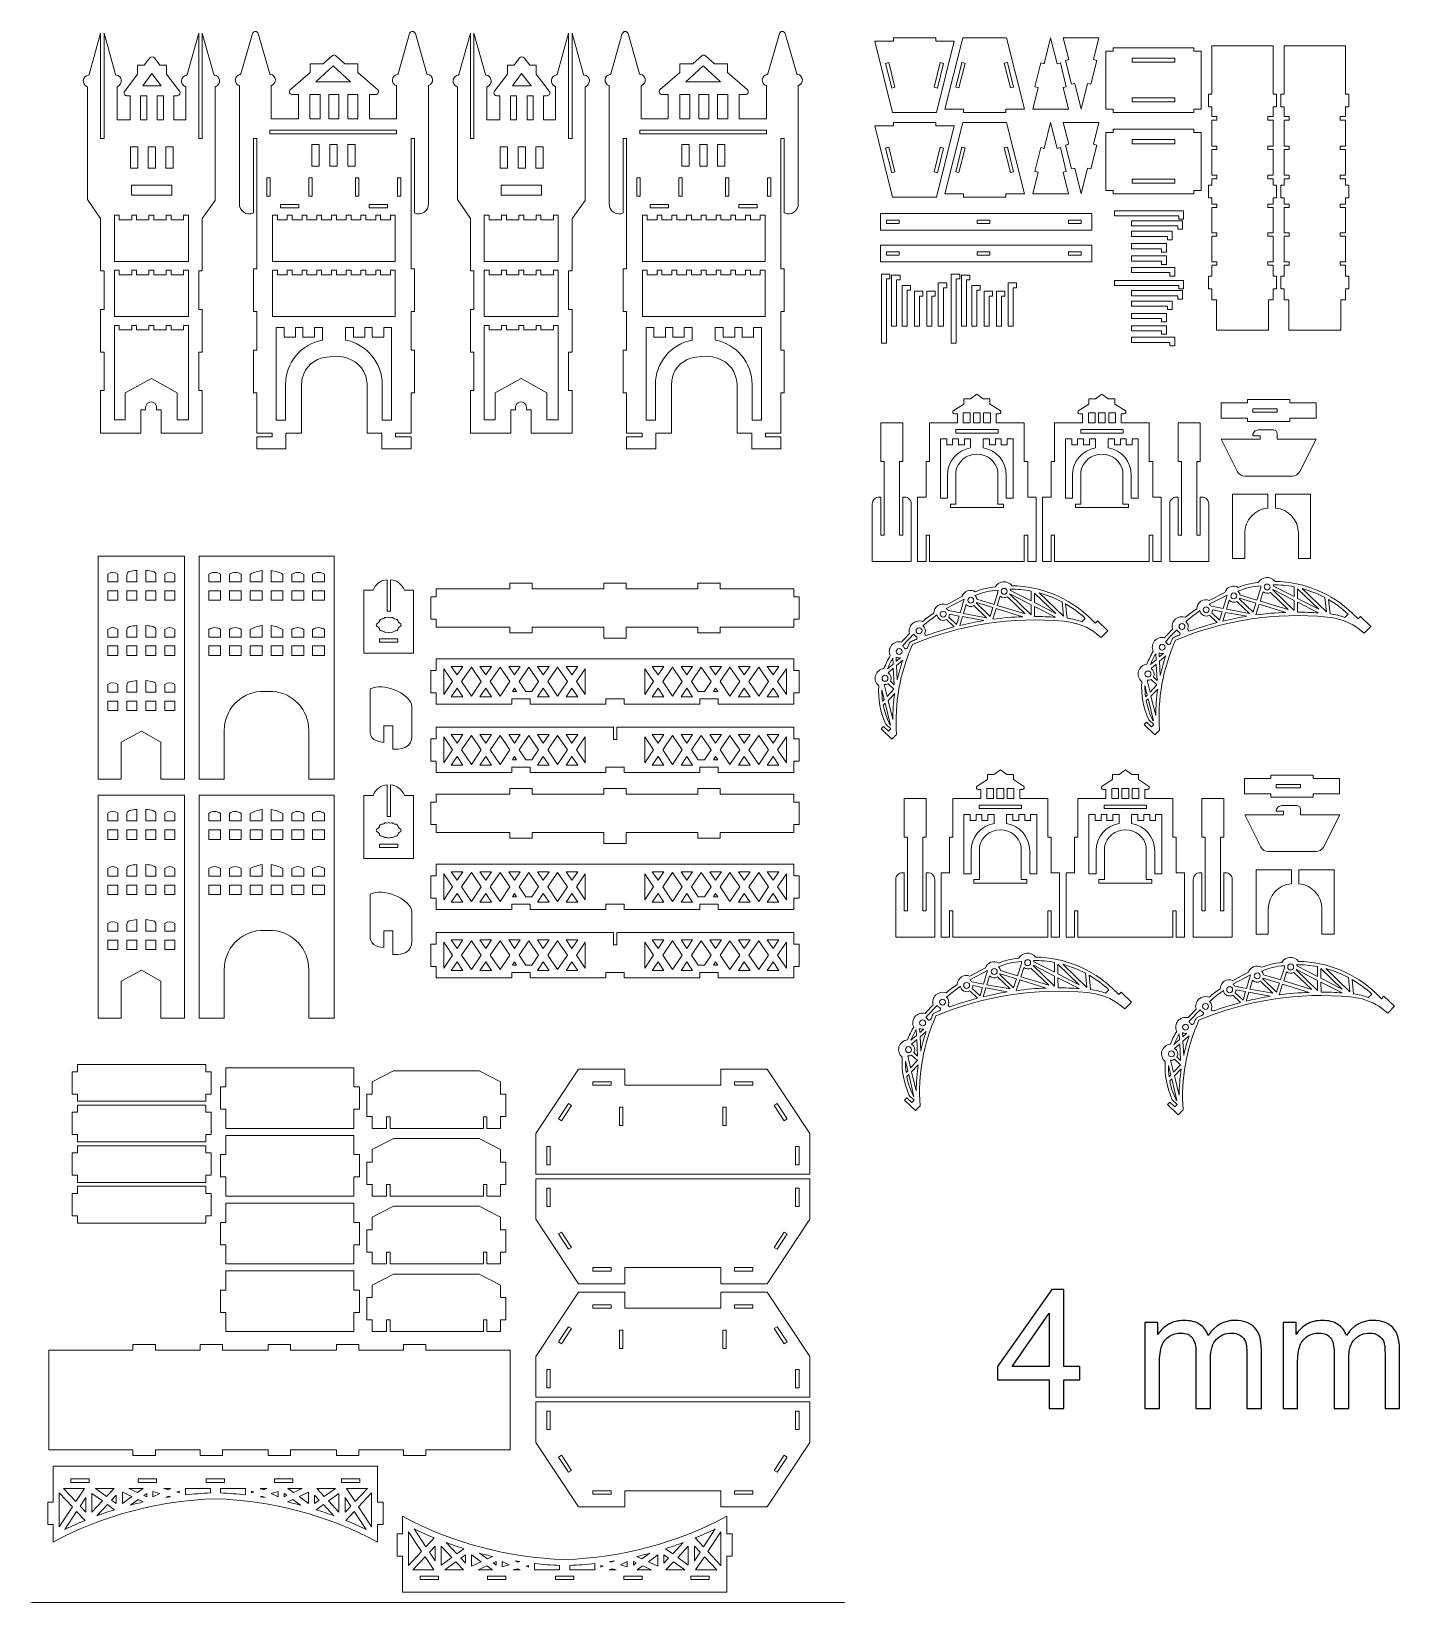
# Model space of a CAD drawing. Header units: millimetres. Extents: x -924 to 692, y -968 to 888.
import ezdxf

# ---------------------------------------------------------------- set-up
doc = ezdxf.new("R2010")
doc.units = ezdxf.units.MM
doc.header["$MEASUREMENT"] = 0

msp = doc.modelspace()

# ---------------------------------------------------------------- linework, layer by layer
at = {"lineweight": 5}
for points, knots in [([(-741.4374, 821.7562), (-741.4374, 821.7562), (-741.4374, 783.5384), (-741.4374, 783.5384), (-741.4374, 783.5384), (-741.4374, 783.5384), (-755.6534, 783.5384), (-755.6534, 783.5384), (-755.6534, 783.5384), (-755.6534, 783.5384), (-755.6534, 811.7912), (-755.6534, 811.7912), (-755.6534, 811.7912), (-755.6534, 811.7912), (-751.6413, 811.7912), (-751.6413, 811.7912), (-751.6413, 811.7912), (-750.3613, 811.7946), (-749.1934, 812.5218), (-748.6259, 813.669), (-748.6259, 813.669), (-748.0582, 814.8162), (-748.1784, 816.1722), (-748.9525, 817.1915), (-748.9525, 817.1915), (-748.9525, 817.1915), (-764.2634, 837.4635), (-764.2634, 837.4635), (-764.2634, 837.4635), (-764.2634, 837.4635), (-764.2634, 847.7574), (-764.2634, 847.7574), (-764.2634, 847.7574), (-764.2634, 847.7574), (-772.0381, 847.7574), (-772.0381, 847.7574), (-772.0381, 847.7574), (-772.0381, 847.7574), (-778.5813, 856.4208), (-778.5813, 856.4208), (-778.5813, 856.4208), (-779.2194, 857.2638), (-780.216, 857.7587), (-781.2733, 857.7576), (-781.2733, 857.7576), (-782.3306, 857.7566), (-783.3218, 857.2658), (-783.9582, 856.4216), (-783.9582, 856.4216), (-783.9582, 856.4216), (-790.5062, 847.7574), (-790.5062, 847.7574), (-790.5062, 847.7574), (-790.5062, 847.7574), (-798.4443, 847.7574), (-798.4443, 847.7574), (-798.4443, 847.7574), (-798.4443, 847.7574), (-798.4443, 837.2538), (-798.4443, 837.2538), (-798.4443, 837.2538), (-798.4443, 837.2538), (-813.6058, 817.1923), (-813.6058, 817.1923), (-813.6058, 817.1923), (-814.375, 816.1691), (-814.4989, 814.7987), (-813.9256, 813.6541), (-813.9256, 813.6541), (-813.3522, 812.5096), (-812.1978, 811.788), (-810.9176, 811.7912), (-810.9176, 811.7912), (-810.9176, 811.7912), (-807.3075, 811.7912), (-807.3075, 811.7912), (-807.3075, 811.7912), (-807.3075, 811.7912), (-807.3075, 783.5384), (-807.3075, 783.5384), (-807.3075, 783.5384), (-807.3075, 783.5384), (-822.6672, 783.5384), (-822.6672, 783.5384), (-822.6672, 783.5384), (-822.6672, 783.5384), (-822.6672, 821.7562), (-822.6672, 821.7562), (-822.6672, 821.7562), (-822.6674, 822.2486), (-822.3659, 822.6914), (-821.9078, 822.8723), (-821.9078, 822.8723), (-818.9827, 824.0563), (-817.216, 827.056), (-817.5992, 830.1885), (-817.5992, 830.1885), (-817.9824, 833.3208), (-820.3018, 835.7885), (-823.4261, 836.2323), (-823.4261, 836.2323), (-823.893, 836.3027), (-824.2754, 836.641), (-824.4027, 837.0955), (-824.4027, 837.0955), (-824.4027, 837.0955), (-838.0326, 885.7922), (-838.0326, 885.7922), (-838.0326, 885.7922), (-838.0326, 885.7922), (-838.0326, 761.2762), (-838.0326, 761.2762), (-838.0326, 761.2762), (-838.0326, 761.2762), (-842.0326, 761.2762), (-842.0326, 761.2762), (-842.0326, 761.2762), (-842.0326, 761.2762), (-842.0326, 885.7922), (-842.0326, 885.7922), (-842.0326, 885.7922), (-842.0326, 885.7922), (-855.6626, 837.0955), (-855.6626, 837.0955), (-855.6626, 837.0955), (-855.7898, 836.6408), (-856.1723, 836.3029), (-856.6392, 836.2323), (-856.6392, 836.2323), (-859.7555, 835.7349), (-862.1502, 833.2082), (-862.4797, 830.0696), (-862.4797, 830.0696), (-862.809, 826.931), (-861.1026, 824.0059), (-858.1573, 822.8723), (-858.1573, 822.8723), (-857.6992, 822.6917), (-857.3981, 822.2486), (-857.3979, 821.7562), (-857.3979, 821.7562), (-857.3979, 821.7562), (-857.3979, 689.3634), (-857.3979, 689.3634), (-857.3979, 689.3634), (-857.3979, 689.3634), (-842.0326, 666.7267), (-842.0326, 666.7267), (-842.0326, 666.7267), (-842.0326, 666.7267), (-842.0326, 605.1291), (-842.0326, 605.1291), (-842.0326, 605.1291), (-842.0326, 605.1291), (-838.0326, 605.1291), (-838.0326, 605.1291), (-838.0326, 605.1291), (-838.0326, 605.1291), (-838.0326, 559.5291), (-838.0326, 559.5291), (-838.0326, 559.5291), (-838.0326, 559.5291), (-842.0326, 559.5291), (-842.0326, 559.5291), (-842.0326, 559.5291), (-842.0326, 559.5291), (-842.0326, 509.1291), (-842.0326, 509.1291), (-842.0326, 509.1291), (-842.0326, 509.1291), (-838.0326, 509.1291), (-838.0326, 509.1291), (-838.0326, 509.1291), (-838.0326, 509.1291), (-838.0326, 463.5291), (-838.0326, 463.5291), (-838.0326, 463.5291), (-838.0326, 463.5291), (-842.0326, 463.5291), (-842.0326, 463.5291), (-842.0326, 463.5291), (-842.0326, 463.5291), (-842.0326, 413.1291), (-842.0326, 413.1291), (-842.0326, 413.1291), (-842.0326, 413.1291), (-794.3701, 413.1291), (-794.3701, 413.1291), (-794.3701, 413.1291), (-794.3701, 413.1291), (-794.3701, 440.9299), (-794.3701, 440.9299), (-794.3701, 440.9299), (-794.3701, 440.9299), (-788.9032, 440.9299), (-788.9032, 440.9299), (-788.9032, 440.9299), (-788.9032, 440.9299), (-788.9032, 443.6781), (-788.9032, 443.6781), (-788.9032, 443.6781), (-788.9032, 445.9957), (-787.6667, 448.1373), (-785.6597, 449.2961), (-785.6597, 449.2961), (-783.6525, 450.455), (-781.1795, 450.455), (-779.1723, 449.2961), (-779.1723, 449.2961), (-777.1653, 448.1373), (-775.9288, 445.9957), (-775.9288, 443.6781), (-775.9288, 443.6781), (-775.9288, 443.6781), (-775.9288, 440.9299), (-775.9288, 440.9299), (-775.9288, 440.9299), (-775.9288, 440.9299), (-770.4619, 440.9299), (-770.4619, 440.9299), (-770.4619, 440.9299), (-770.4619, 440.9299), (-770.4619, 413.1291), (-770.4619, 413.1291), (-770.4619, 413.1291), (-770.4619, 413.1291), (-722.072, 413.1291), (-722.072, 413.1291), (-722.072, 413.1291), (-722.072, 413.1291), (-722.072, 463.5291), (-722.072, 463.5291), (-722.072, 463.5291), (-722.072, 463.5291), (-726.072, 463.5291), (-726.072, 463.5291), (-726.072, 463.5291), (-726.072, 463.5291), (-726.072, 509.1291), (-726.072, 509.1291), (-726.072, 509.1291), (-726.072, 509.1291), (-722.072, 509.1291), (-722.072, 509.1291), (-722.072, 509.1291), (-722.072, 509.1291), (-722.072, 559.5291), (-722.072, 559.5291), (-722.072, 559.5291), (-722.072, 559.5291), (-726.072, 559.5291), (-726.072, 559.5291), (-726.072, 559.5291), (-726.072, 559.5291), (-726.072, 605.1291), (-726.072, 605.1291), (-726.072, 605.1291), (-726.072, 605.1291), (-722.072, 605.1291), (-722.072, 605.1291), (-722.072, 605.1291), (-722.072, 605.1291), (-722.072, 666.7267), (-722.072, 666.7267), (-722.072, 666.7267), (-722.072, 666.7267), (-706.7067, 688.2318), (-706.7067, 688.2318), (-706.7067, 688.2318), (-706.7067, 688.2318), (-706.7067, 821.7562), (-706.7067, 821.7562), (-706.7067, 821.7562), (-706.7069, 822.2486), (-706.4053, 822.6914), (-705.9474, 822.8723), (-705.9474, 822.8723), (-703.0221, 824.0563), (-701.2554, 827.056), (-701.6386, 830.1885), (-701.6386, 830.1885), (-702.0218, 833.3208), (-704.3411, 835.7885), (-707.4654, 836.2323), (-707.4654, 836.2323), (-707.9323, 836.3027), (-708.3147, 836.641), (-708.4421, 837.0955), (-708.4421, 837.0955), (-708.4421, 837.0955), (-722.072, 885.7922), (-722.072, 885.7922), (-722.072, 885.7922), (-722.072, 885.7922), (-722.072, 761.2762), (-722.072, 761.2762), (-722.072, 761.2762), (-722.072, 761.2762), (-726.072, 761.2762), (-726.072, 761.2762), (-726.072, 761.2762), (-726.072, 761.2762), (-726.072, 885.7922), (-726.072, 885.7922), (-726.072, 885.7922), (-726.072, 885.7922), (-739.7019, 837.0955), (-739.7019, 837.0955), (-739.7019, 837.0955), (-739.8291, 836.6408), (-740.2118, 836.3029), (-740.6786, 836.2323), (-740.6786, 836.2323), (-743.7949, 835.7349), (-746.1896, 833.2082), (-746.519, 830.0696), (-746.519, 830.0696), (-746.8485, 826.931), (-745.1419, 824.0059), (-742.1968, 822.8723), (-742.1968, 822.8723), (-741.7387, 822.6917), (-741.4376, 822.2486), (-741.4374, 821.7562)], [0, 0, 0, 0, 0.012345679, 0.012345679, 0.012345679, 0.012345679, 0.024691358, 0.024691358, 0.024691358, 0.024691358, 0.037037037, 0.037037037, 0.037037037, 0.037037037, 0.049382716, 0.049382716, 0.049382716, 0.049382716, 0.061728395, 0.061728395, 0.061728395, 0.061728395, 0.074074074, 0.074074074, 0.074074074, 0.074074074, 0.086419753, 0.086419753, 0.086419753, 0.086419753, 0.098765432, 0.098765432, 0.098765432, 0.098765432, 0.111111111, 0.111111111, 0.111111111, 0.111111111, 0.12345679, 0.12345679, 0.12345679, 0.12345679, 0.135802469, 0.135802469, 0.135802469, 0.135802469, 0.148148148, 0.148148148, 0.148148148, 0.148148148, 0.160493827, 0.160493827, 0.160493827, 0.160493827, 0.172839506, 0.172839506, 0.172839506, 0.172839506, 0.185185185, 0.185185185, 0.185185185, 0.185185185, 0.197530864, 0.197530864, 0.197530864, 0.197530864, 0.209876543, 0.209876543, 0.209876543, 0.209876543, 0.222222222, 0.222222222, 0.222222222, 0.222222222, 0.234567901, 0.234567901, 0.234567901, 0.234567901, 0.24691358, 0.24691358, 0.24691358, 0.24691358, 0.259259259, 0.259259259, 0.259259259, 0.259259259, 0.271604938, 0.271604938, 0.271604938, 0.271604938, 0.283950617, 0.283950617, 0.283950617, 0.283950617, 0.296296296, 0.296296296, 0.296296296, 0.296296296, 0.308641975, 0.308641975, 0.308641975, 0.308641975, 0.320987654, 0.320987654, 0.320987654, 0.320987654, 0.333333333, 0.333333333, 0.333333333, 0.333333333, 0.345679012, 0.345679012, 0.345679012, 0.345679012, 0.358024691, 0.358024691, 0.358024691, 0.358024691, 0.37037037, 0.37037037, 0.37037037, 0.37037037, 0.382716049, 0.382716049, 0.382716049, 0.382716049, 0.395061728, 0.395061728, 0.395061728, 0.395061728, 0.407407407, 0.407407407, 0.407407407, 0.407407407, 0.419753086, 0.419753086, 0.419753086, 0.419753086, 0.432098765, 0.432098765, 0.432098765, 0.432098765, 0.444444444, 0.444444444, 0.444444444, 0.444444444, 0.456790123, 0.456790123, 0.456790123, 0.456790123, 0.469135802, 0.469135802, 0.469135802, 0.469135802, 0.481481481, 0.481481481, 0.481481481, 0.481481481, 0.49382716, 0.49382716, 0.49382716, 0.49382716, 0.50617284, 0.50617284, 0.50617284, 0.50617284, 0.518518519, 0.518518519, 0.518518519, 0.518518519, 0.530864198, 0.530864198, 0.530864198, 0.530864198, 0.543209877, 0.543209877, 0.543209877, 0.543209877, 0.555555556, 0.555555556, 0.555555556, 0.555555556, 0.567901235, 0.567901235, 0.567901235, 0.567901235, 0.580246914, 0.580246914, 0.580246914, 0.580246914, 0.592592593, 0.592592593, 0.592592593, 0.592592593, 0.604938272, 0.604938272, 0.604938272, 0.604938272, 0.617283951, 0.617283951, 0.617283951, 0.617283951, 0.62962963, 0.62962963, 0.62962963, 0.62962963, 0.641975309, 0.641975309, 0.641975309, 0.641975309, 0.654320988, 0.654320988, 0.654320988, 0.654320988, 0.666666667, 0.666666667, 0.666666667, 0.666666667, 0.679012346, 0.679012346, 0.679012346, 0.679012346, 0.691358025, 0.691358025, 0.691358025, 0.691358025, 0.703703704, 0.703703704, 0.703703704, 0.703703704, 0.716049383, 0.716049383, 0.716049383, 0.716049383, 0.728395062, 0.728395062, 0.728395062, 0.728395062, 0.740740741, 0.740740741, 0.740740741, 0.740740741, 0.75308642, 0.75308642, 0.75308642, 0.75308642, 0.765432099, 0.765432099, 0.765432099, 0.765432099, 0.777777778, 0.777777778, 0.777777778, 0.777777778, 0.790123457, 0.790123457, 0.790123457, 0.790123457, 0.802469136, 0.802469136, 0.802469136, 0.802469136, 0.814814815, 0.814814815, 0.814814815, 0.814814815, 0.827160494, 0.827160494, 0.827160494, 0.827160494, 0.839506173, 0.839506173, 0.839506173, 0.839506173, 0.851851852, 0.851851852, 0.851851852, 0.851851852, 0.864197531, 0.864197531, 0.864197531, 0.864197531, 0.87654321, 0.87654321, 0.87654321, 0.87654321, 0.888888889, 0.888888889, 0.888888889, 0.888888889, 0.901234568, 0.901234568, 0.901234568, 0.901234568, 0.913580247, 0.913580247, 0.913580247, 0.913580247, 0.925925926, 0.925925926, 0.925925926, 0.925925926, 0.938271605, 0.938271605, 0.938271605, 0.938271605, 0.950617284, 0.950617284, 0.950617284, 0.950617284, 0.962962963, 0.962962963, 0.962962963, 0.962962963, 0.975308642, 0.975308642, 0.975308642, 0.975308642, 0.987654321, 0.987654321, 0.987654321, 0.987654321, 1, 1, 1, 1]), ([(-568.4074, 859.1848), (-568.4074, 859.1848), (-579.3875, 849.6365), (-579.3875, 849.6365), (-579.3875, 849.6365), (-579.3875, 849.6365), (-594.8013, 849.6365), (-594.8013, 849.6365), (-594.8013, 849.6365), (-594.8013, 849.6365), (-594.8013, 839.0723), (-594.8013, 839.0723), (-594.8013, 839.0723), (-594.8013, 839.0723), (-617.9851, 819.047), (-617.9851, 819.047), (-617.9851, 819.047), (-619.0482, 818.1205), (-619.423, 816.6307), (-618.9253, 815.3115), (-618.9253, 815.3115), (-618.4275, 813.9922), (-617.1926, 813.1213), (-615.7826, 813.1277), (-615.7826, 813.1277), (-615.7826, 813.1277), (-608.4163, 813.1277), (-608.4163, 813.1277), (-608.4163, 813.1277), (-608.4163, 813.1277), (-608.4163, 784.6112), (-608.4163, 784.6112), (-608.4163, 784.6112), (-608.4163, 784.6112), (-640.5582, 784.6112), (-640.5582, 784.6112), (-640.5582, 784.6112), (-640.5582, 784.6112), (-640.5582, 823.0677), (-640.5582, 823.0677), (-640.5582, 823.0677), (-640.6106, 823.3656), (-640.4677, 823.6642), (-640.203, 823.8107), (-640.203, 823.8107), (-637.2427, 824.8683), (-635.3763, 827.7986), (-635.6696, 830.9285), (-635.6696, 830.9285), (-635.9627, 834.0582), (-638.2118, 836.5693), (-641.317, 837.0586), (-641.317, 837.0586), (-641.735, 836.9555), (-642.1613, 837.1976), (-642.2877, 837.6093), (-642.2877, 837.6093), (-642.2877, 837.6093), (-655.908, 885.2107), (-655.908, 885.2107), (-655.908, 885.2107), (-656.3566, 886.735), (-657.7613, 887.7774), (-659.3502, 887.7654), (-659.3502, 887.7654), (-660.9394, 887.7533), (-662.313, 886.7418), (-662.7386, 885.2107), (-662.7386, 885.2107), (-662.7386, 885.2107), (-676.3587, 837.6093), (-676.3587, 837.6093), (-676.3587, 837.6093), (-676.4846, 837.1974), (-676.9112, 836.9558), (-677.3294, 837.0586), (-677.3294, 837.0586), (-680.4248, 836.5102), (-682.7542, 833.9328), (-682.9878, 830.7979), (-682.9878, 830.7979), (-683.2214, 827.6632), (-681.4234, 824.8118), (-678.4435, 823.8107), (-678.4435, 823.8107), (-678.1787, 823.6643), (-678.0362, 823.3658), (-678.0883, 823.0677), (-678.0883, 823.0677), (-678.0883, 823.0677), (-678.0883, 684.5773), (-678.0883, 684.5773), (-678.0883, 684.5773), (-678.3838, 680.4907), (-676.4792, 676.5563), (-673.0906, 674.2531), (-673.0906, 674.2531), (-669.7019, 671.9499), (-665.3818, 671.6083), (-661.6907, 673.387), (-661.6907, 673.387), (-661.6907, 673.387), (-661.6907, 761.2762), (-661.6907, 761.2762), (-661.6907, 761.2762), (-661.6907, 761.2762), (-657.6907, 761.2762), (-657.6907, 761.2762), (-657.6907, 761.2762), (-657.6907, 761.2762), (-657.6907, 607.5291), (-657.6907, 607.5291), (-657.6907, 607.5291), (-657.6907, 607.5291), (-661.6907, 607.5291), (-661.6907, 607.5291), (-661.6907, 607.5291), (-661.6907, 607.5291), (-661.6907, 557.1291), (-661.6907, 557.1291), (-661.6907, 557.1291), (-661.6907, 557.1291), (-657.6907, 557.1291), (-657.6907, 557.1291), (-657.6907, 557.1291), (-657.6907, 557.1291), (-657.6907, 511.5291), (-657.6907, 511.5291), (-657.6907, 511.5291), (-657.6907, 511.5291), (-661.6907, 511.5291), (-661.6907, 511.5291), (-661.6907, 511.5291), (-661.6907, 511.5291), (-661.6907, 461.1291), (-661.6907, 461.1291), (-661.6907, 461.1291), (-661.6907, 461.1291), (-657.6907, 461.1291), (-657.6907, 461.1291), (-657.6907, 461.1291), (-657.6907, 461.1291), (-657.6907, 413.1291), (-657.6907, 413.1291), (-657.6907, 413.1291), (-657.6907, 413.1291), (-639.377, 413.1291), (-639.377, 413.1291), (-639.377, 413.1291), (-639.377, 413.1291), (-639.377, 409.1291), (-639.377, 409.1291), (-639.377, 409.1291), (-639.377, 409.1291), (-657.6907, 409.1291), (-657.6907, 409.1291), (-657.6907, 409.1291), (-657.6907, 409.1291), (-657.6907, 394.6501), (-657.6907, 394.6501), (-657.6907, 394.6501), (-657.6907, 394.6501), (-623.1827, 394.6501), (-623.1827, 394.6501), (-623.1827, 394.6501), (-623.1827, 394.6501), (-623.1827, 413.1291), (-623.1827, 413.1291), (-623.1827, 413.1291), (-623.1827, 413.1291), (-604.7126, 413.1291), (-604.7126, 413.1291), (-604.7126, 413.1291), (-604.7126, 413.1291), (-604.7126, 470.976), (-604.7126, 470.976), (-604.7126, 470.976), (-604.7126, 470.976), (-603.8637, 478.0745), (-603.8637, 478.0745), (-603.8637, 478.0745), (-603.8637, 478.0745), (-602.2554, 483.3569), (-602.2554, 483.3569), (-602.2554, 483.3569), (-602.2554, 483.3569), (-600.2819, 487.7577), (-600.2819, 487.7577), (-600.2819, 487.7577), (-600.2819, 487.7577), (-597.5597, 491.4617), (-597.5597, 491.4617), (-597.5597, 491.4617), (-597.5597, 491.4617), (-594.3566, 494.7398), (-594.3566, 494.7398), (-594.3566, 494.7398), (-594.3566, 494.7398), (-590.4586, 497.7195), (-590.4586, 497.7195), (-590.4586, 497.7195), (-590.4586, 497.7195), (-586.1066, 500.1617), (-586.1066, 500.1617), (-586.1066, 500.1617), (-586.1066, 500.1617), (-581.756, 501.764), (-581.756, 501.764), (-581.756, 501.764), (-581.756, 501.764), (-575.4877, 503.2339), (-575.4877, 503.2339), (-575.4877, 503.2339), (-575.4877, 503.2339), (-569.441, 503.9313), (-569.441, 503.9313), (-569.441, 503.9313), (-569.441, 503.9313), (-562.6917, 504.0864), (-562.6917, 504.0864), (-562.6917, 504.0864), (-562.6917, 504.0864), (-556.2182, 503.3931), (-556.2182, 503.3931), (-556.2182, 503.3931), (-556.2182, 503.3931), (-550.5248, 501.8549), (-550.5248, 501.8549), (-550.5248, 501.8549), (-550.5248, 501.8549), (-546.1512, 500.0907), (-546.1512, 500.0907), (-546.1512, 500.0907), (-546.1512, 500.0907), (-541.329, 497.4128), (-541.329, 497.4128), (-541.329, 497.4128), (-541.329, 497.4128), (-537.3642, 494.1353), (-537.3642, 494.1353), (-537.3642, 494.1353), (-537.3642, 494.1353), (-533.9464, 490.4152), (-533.9464, 490.4152), (-533.9464, 490.4152), (-533.9464, 490.4152), (-531.1226, 485.6086), (-531.1226, 485.6086), (-531.1226, 485.6086), (-531.1226, 485.6086), (-529.0573, 480.7915), (-529.0573, 480.7915), (-529.0573, 480.7915), (-529.0573, 480.7915), (-527.9821, 476.2622), (-527.9821, 476.2622), (-527.9821, 476.2622), (-527.9821, 476.2622), (-527.1544, 471.4976), (-527.1544, 471.4976), (-527.1544, 471.4976), (-527.1544, 471.4976), (-527.1544, 413.1291), (-527.1544, 413.1291), (-527.1544, 413.1291), (-527.1544, 413.1291), (-509.9573, 413.1291), (-509.9573, 413.1291), (-509.9573, 413.1291), (-509.9573, 413.1291), (-509.9573, 394.6501), (-509.9573, 394.6501), (-509.9573, 394.6501), (-509.9573, 394.6501), (-475.4494, 394.6501), (-475.4494, 394.6501), (-475.4494, 394.6501), (-475.4494, 394.6501), (-475.4494, 409.1291), (-475.4494, 409.1291), (-475.4494, 409.1291), (-475.4494, 409.1291), (-493.7632, 409.1291), (-493.7632, 409.1291), (-493.7632, 409.1291), (-493.7632, 409.1291), (-493.7632, 413.1291), (-493.7632, 413.1291), (-493.7632, 413.1291), (-493.7632, 413.1291), (-475.4494, 413.1291), (-475.4494, 413.1291), (-475.4494, 413.1291), (-475.4494, 413.1291), (-475.4494, 461.1291), (-475.4494, 461.1291), (-475.4494, 461.1291), (-475.4494, 461.1291), (-471.4494, 461.1291), (-471.4494, 461.1291), (-471.4494, 461.1291), (-471.4494, 461.1291), (-471.4494, 511.5291), (-471.4494, 511.5291), (-471.4494, 511.5291), (-471.4494, 511.5291), (-475.4494, 511.5291), (-475.4494, 511.5291), (-475.4494, 511.5291), (-475.4494, 511.5291), (-475.4494, 557.1291), (-475.4494, 557.1291), (-475.4494, 557.1291), (-475.4494, 557.1291), (-471.4494, 557.1291), (-471.4494, 557.1291), (-471.4494, 557.1291), (-471.4494, 557.1291), (-471.4494, 607.5291), (-471.4494, 607.5291), (-471.4494, 607.5291), (-471.4494, 607.5291), (-475.4494, 607.5291), (-475.4494, 607.5291), (-475.4494, 607.5291), (-475.4494, 607.5291), (-475.4494, 761.2762), (-475.4494, 761.2762), (-475.4494, 761.2762), (-475.4494, 761.2762), (-471.4494, 761.2762), (-471.4494, 761.2762), (-471.4494, 761.2762), (-471.4494, 761.2762), (-471.4494, 673.387), (-471.4494, 673.387), (-471.4494, 673.387), (-467.7517, 671.6222), (-463.3938, 671.9614), (-460.0138, 674.2774), (-460.0138, 674.2774), (-456.6339, 676.5933), (-454.741, 680.4918), (-455.0518, 684.5773), (-455.0518, 684.5773), (-455.0518, 684.5773), (-455.0518, 823.0677), (-455.0518, 823.0677), (-455.0518, 823.0677), (-455.1042, 823.3656), (-454.9613, 823.6642), (-454.6966, 823.8107), (-454.6966, 823.8107), (-451.7365, 824.8683), (-449.8701, 827.7986), (-450.1632, 830.9285), (-450.1632, 830.9285), (-450.4565, 834.0582), (-452.7054, 836.5693), (-455.8106, 837.0586), (-455.8106, 837.0586), (-456.2288, 836.9555), (-456.6549, 837.1976), (-456.7814, 837.6093), (-456.7814, 837.6093), (-456.7814, 837.6093), (-470.4016, 885.2107), (-470.4016, 885.2107), (-470.4016, 885.2107), (-470.8504, 886.735), (-472.255, 887.7774), (-473.844, 887.7654), (-473.844, 887.7654), (-475.433, 887.7533), (-476.8067, 886.7418), (-477.2322, 885.2107), (-477.2322, 885.2107), (-477.2322, 885.2107), (-490.8523, 837.6093), (-490.8523, 837.6093), (-490.8523, 837.6093), (-490.9784, 837.1974), (-491.405, 836.9558), (-491.8232, 837.0586), (-491.8232, 837.0586), (-494.9186, 836.5102), (-497.248, 833.9328), (-497.4814, 830.7979), (-497.4814, 830.7979), (-497.715, 827.6632), (-495.917, 824.8118), (-492.9371, 823.8107), (-492.9371, 823.8107), (-492.6723, 823.6643), (-492.5298, 823.3658), (-492.5819, 823.0677), (-492.5819, 823.0677), (-492.5819, 823.0677), (-492.5819, 784.6112), (-492.5819, 784.6112), (-492.5819, 784.6112), (-492.5819, 784.6112), (-524.7238, 784.6112), (-524.7238, 784.6112), (-524.7238, 784.6112), (-524.7238, 784.6112), (-524.7238, 813.1277), (-524.7238, 813.1277), (-524.7238, 813.1277), (-524.7238, 813.1277), (-517.3576, 813.1277), (-517.3576, 813.1277), (-517.3576, 813.1277), (-515.9474, 813.1341), (-514.6899, 814.0163), (-514.2042, 815.3402), (-514.2042, 815.3402), (-513.7184, 816.6638), (-514.0837, 818.1302), (-515.155, 819.047), (-515.155, 819.047), (-515.155, 819.047), (-538.3389, 839.0723), (-538.3389, 839.0723), (-538.3389, 839.0723), (-538.3389, 839.0723), (-538.3389, 849.6365), (-538.3389, 849.6365), (-538.3389, 849.6365), (-538.3389, 849.6365), (-553.7525, 849.6365), (-553.7525, 849.6365), (-553.7525, 849.6365), (-553.7525, 849.6365), (-564.7328, 859.1848), (-564.7328, 859.1848), (-564.7328, 859.1848), (-565.7874, 860.101), (-567.3538, 860.1019), (-568.4074, 859.1848)], [0, 0, 0, 0, 0.009090909, 0.009090909, 0.009090909, 0.009090909, 0.018181818, 0.018181818, 0.018181818, 0.018181818, 0.027272727, 0.027272727, 0.027272727, 0.027272727, 0.036363636, 0.036363636, 0.036363636, 0.036363636, 0.045454545, 0.045454545, 0.045454545, 0.045454545, 0.054545455, 0.054545455, 0.054545455, 0.054545455, 0.063636364, 0.063636364, 0.063636364, 0.063636364, 0.072727273, 0.072727273, 0.072727273, 0.072727273, 0.081818182, 0.081818182, 0.081818182, 0.081818182, 0.090909091, 0.090909091, 0.090909091, 0.090909091, 0.1, 0.1, 0.1, 0.1, 0.109090909, 0.109090909, 0.109090909, 0.109090909, 0.118181818, 0.118181818, 0.118181818, 0.118181818, 0.127272727, 0.127272727, 0.127272727, 0.127272727, 0.136363636, 0.136363636, 0.136363636, 0.136363636, 0.145454545, 0.145454545, 0.145454545, 0.145454545, 0.154545455, 0.154545455, 0.154545455, 0.154545455, 0.163636364, 0.163636364, 0.163636364, 0.163636364, 0.172727273, 0.172727273, 0.172727273, 0.172727273, 0.181818182, 0.181818182, 0.181818182, 0.181818182, 0.190909091, 0.190909091, 0.190909091, 0.190909091, 0.2, 0.2, 0.2, 0.2, 0.209090909, 0.209090909, 0.209090909, 0.209090909, 0.218181818, 0.218181818, 0.218181818, 0.218181818, 0.227272727, 0.227272727, 0.227272727, 0.227272727, 0.236363636, 0.236363636, 0.236363636, 0.236363636, 0.245454545, 0.245454545, 0.245454545, 0.245454545, 0.254545455, 0.254545455, 0.254545455, 0.254545455, 0.263636364, 0.263636364, 0.263636364, 0.263636364, 0.272727273, 0.272727273, 0.272727273, 0.272727273, 0.281818182, 0.281818182, 0.281818182, 0.281818182, 0.290909091, 0.290909091, 0.290909091, 0.290909091, 0.3, 0.3, 0.3, 0.3, 0.309090909, 0.309090909, 0.309090909, 0.309090909, 0.318181818, 0.318181818, 0.318181818, 0.318181818, 0.327272727, 0.327272727, 0.327272727, 0.327272727, 0.336363636, 0.336363636, 0.336363636, 0.336363636, 0.345454545, 0.345454545, 0.345454545, 0.345454545, 0.354545455, 0.354545455, 0.354545455, 0.354545455, 0.363636364, 0.363636364, 0.363636364, 0.363636364, 0.372727273, 0.372727273, 0.372727273, 0.372727273, 0.381818182, 0.381818182, 0.381818182, 0.381818182, 0.390909091, 0.390909091, 0.390909091, 0.390909091, 0.4, 0.4, 0.4, 0.4, 0.409090909, 0.409090909, 0.409090909, 0.409090909, 0.418181818, 0.418181818, 0.418181818, 0.418181818, 0.427272727, 0.427272727, 0.427272727, 0.427272727, 0.436363636, 0.436363636, 0.436363636, 0.436363636, 0.445454545, 0.445454545, 0.445454545, 0.445454545, 0.454545455, 0.454545455, 0.454545455, 0.454545455, 0.463636364, 0.463636364, 0.463636364, 0.463636364, 0.472727273, 0.472727273, 0.472727273, 0.472727273, 0.481818182, 0.481818182, 0.481818182, 0.481818182, 0.490909091, 0.490909091, 0.490909091, 0.490909091, 0.5, 0.5, 0.5, 0.5, 0.509090909, 0.509090909, 0.509090909, 0.509090909, 0.518181818, 0.518181818, 0.518181818, 0.518181818, 0.527272727, 0.527272727, 0.527272727, 0.527272727, 0.536363636, 0.536363636, 0.536363636, 0.536363636, 0.545454545, 0.545454545, 0.545454545, 0.545454545, 0.554545455, 0.554545455, 0.554545455, 0.554545455, 0.563636364, 0.563636364, 0.563636364, 0.563636364, 0.572727273, 0.572727273, 0.572727273, 0.572727273, 0.581818182, 0.581818182, 0.581818182, 0.581818182, 0.590909091, 0.590909091, 0.590909091, 0.590909091, 0.6, 0.6, 0.6, 0.6, 0.609090909, 0.609090909, 0.609090909, 0.609090909, 0.618181818, 0.618181818, 0.618181818, 0.618181818, 0.627272727, 0.627272727, 0.627272727, 0.627272727, 0.636363636, 0.636363636, 0.636363636, 0.636363636, 0.645454545, 0.645454545, 0.645454545, 0.645454545, 0.654545455, 0.654545455, 0.654545455, 0.654545455, 0.663636364, 0.663636364, 0.663636364, 0.663636364, 0.672727273, 0.672727273, 0.672727273, 0.672727273, 0.681818182, 0.681818182, 0.681818182, 0.681818182, 0.690909091, 0.690909091, 0.690909091, 0.690909091, 0.7, 0.7, 0.7, 0.7, 0.709090909, 0.709090909, 0.709090909, 0.709090909, 0.718181818, 0.718181818, 0.718181818, 0.718181818, 0.727272727, 0.727272727, 0.727272727, 0.727272727, 0.736363636, 0.736363636, 0.736363636, 0.736363636, 0.745454545, 0.745454545, 0.745454545, 0.745454545, 0.754545455, 0.754545455, 0.754545455, 0.754545455, 0.763636364, 0.763636364, 0.763636364, 0.763636364, 0.772727273, 0.772727273, 0.772727273, 0.772727273, 0.781818182, 0.781818182, 0.781818182, 0.781818182, 0.790909091, 0.790909091, 0.790909091, 0.790909091, 0.8, 0.8, 0.8, 0.8, 0.809090909, 0.809090909, 0.809090909, 0.809090909, 0.818181818, 0.818181818, 0.818181818, 0.818181818, 0.827272727, 0.827272727, 0.827272727, 0.827272727, 0.836363636, 0.836363636, 0.836363636, 0.836363636, 0.845454545, 0.845454545, 0.845454545, 0.845454545, 0.854545455, 0.854545455, 0.854545455, 0.854545455, 0.863636364, 0.863636364, 0.863636364, 0.863636364, 0.872727273, 0.872727273, 0.872727273, 0.872727273, 0.881818182, 0.881818182, 0.881818182, 0.881818182, 0.890909091, 0.890909091, 0.890909091, 0.890909091, 0.9, 0.9, 0.9, 0.9, 0.909090909, 0.909090909, 0.909090909, 0.909090909, 0.918181818, 0.918181818, 0.918181818, 0.918181818, 0.927272727, 0.927272727, 0.927272727, 0.927272727, 0.936363636, 0.936363636, 0.936363636, 0.936363636, 0.945454545, 0.945454545, 0.945454545, 0.945454545, 0.954545455, 0.954545455, 0.954545455, 0.954545455, 0.963636364, 0.963636364, 0.963636364, 0.963636364, 0.972727273, 0.972727273, 0.972727273, 0.972727273, 0.981818182, 0.981818182, 0.981818182, 0.981818182, 0.990909091, 0.990909091, 0.990909091, 0.990909091, 1, 1, 1, 1]), ([(-304.7529, 821.7562), (-304.7529, 821.7562), (-304.7529, 783.5384), (-304.7529, 783.5384), (-304.7529, 783.5384), (-304.7529, 783.5384), (-318.9689, 783.5384), (-318.9689, 783.5384), (-318.9689, 783.5384), (-318.9689, 783.5384), (-318.9689, 811.7912), (-318.9689, 811.7912), (-318.9689, 811.7912), (-318.9689, 811.7912), (-314.9568, 811.7912), (-314.9568, 811.7912), (-314.9568, 811.7912), (-313.6768, 811.7946), (-312.5089, 812.5218), (-311.9414, 813.669), (-311.9414, 813.669), (-311.3737, 814.8162), (-311.4939, 816.1722), (-312.268, 817.1915), (-312.268, 817.1915), (-312.268, 817.1915), (-327.5789, 837.4635), (-327.5789, 837.4635), (-327.5789, 837.4635), (-327.5789, 837.4635), (-327.5789, 847.7574), (-327.5789, 847.7574), (-327.5789, 847.7574), (-327.5789, 847.7574), (-335.3536, 847.7574), (-335.3536, 847.7574), (-335.3536, 847.7574), (-335.3536, 847.7574), (-341.8968, 856.4208), (-341.8968, 856.4208), (-341.8968, 856.4208), (-342.5349, 857.2638), (-343.5315, 857.7587), (-344.5888, 857.7576), (-344.5888, 857.7576), (-345.6461, 857.7566), (-346.6373, 857.2658), (-347.2737, 856.4216), (-347.2737, 856.4216), (-347.2737, 856.4216), (-353.8217, 847.7574), (-353.8217, 847.7574), (-353.8217, 847.7574), (-353.8217, 847.7574), (-361.7598, 847.7574), (-361.7598, 847.7574), (-361.7598, 847.7574), (-361.7598, 847.7574), (-361.7598, 837.2538), (-361.7598, 837.2538), (-361.7598, 837.2538), (-361.7598, 837.2538), (-376.9213, 817.1923), (-376.9213, 817.1923), (-376.9213, 817.1923), (-377.6905, 816.1691), (-377.8144, 814.7987), (-377.2411, 813.6541), (-377.2411, 813.6541), (-376.6677, 812.5096), (-375.5133, 811.788), (-374.2331, 811.7912), (-374.2331, 811.7912), (-374.2331, 811.7912), (-370.623, 811.7912), (-370.623, 811.7912), (-370.623, 811.7912), (-370.623, 811.7912), (-370.623, 783.5384), (-370.623, 783.5384), (-370.623, 783.5384), (-370.623, 783.5384), (-385.9827, 783.5384), (-385.9827, 783.5384), (-385.9827, 783.5384), (-385.9827, 783.5384), (-385.9827, 821.7562), (-385.9827, 821.7562), (-385.9827, 821.7562), (-385.9829, 822.2486), (-385.6814, 822.6914), (-385.2233, 822.8723), (-385.2233, 822.8723), (-382.2982, 824.0563), (-380.5315, 827.056), (-380.9147, 830.1885), (-380.9147, 830.1885), (-381.2979, 833.3208), (-383.6173, 835.7885), (-386.7416, 836.2323), (-386.7416, 836.2323), (-387.2085, 836.3027), (-387.5909, 836.641), (-387.7182, 837.0955), (-387.7182, 837.0955), (-387.7182, 837.0955), (-401.3481, 885.7922), (-401.3481, 885.7922), (-401.3481, 885.7922), (-401.3481, 885.7922), (-401.3481, 761.2762), (-401.3481, 761.2762), (-401.3481, 761.2762), (-401.3481, 761.2762), (-405.3481, 761.2762), (-405.3481, 761.2762), (-405.3481, 761.2762), (-405.3481, 761.2762), (-405.3481, 885.7922), (-405.3481, 885.7922), (-405.3481, 885.7922), (-405.3481, 885.7922), (-418.9781, 837.0955), (-418.9781, 837.0955), (-418.9781, 837.0955), (-419.1053, 836.6408), (-419.4878, 836.3029), (-419.9547, 836.2323), (-419.9547, 836.2323), (-423.071, 835.7349), (-425.4657, 833.2082), (-425.7952, 830.0696), (-425.7952, 830.0696), (-426.1245, 826.931), (-424.4181, 824.0059), (-421.4728, 822.8723), (-421.4728, 822.8723), (-421.0147, 822.6917), (-420.7136, 822.2486), (-420.7134, 821.7562), (-420.7134, 821.7562), (-420.7134, 821.7562), (-420.7134, 689.3634), (-420.7134, 689.3634), (-420.7134, 689.3634), (-420.7134, 689.3634), (-405.3481, 666.7267), (-405.3481, 666.7267), (-405.3481, 666.7267), (-405.3481, 666.7267), (-405.3481, 605.1291), (-405.3481, 605.1291), (-405.3481, 605.1291), (-405.3481, 605.1291), (-401.3481, 605.1291), (-401.3481, 605.1291), (-401.3481, 605.1291), (-401.3481, 605.1291), (-401.3481, 559.5291), (-401.3481, 559.5291), (-401.3481, 559.5291), (-401.3481, 559.5291), (-405.3481, 559.5291), (-405.3481, 559.5291), (-405.3481, 559.5291), (-405.3481, 559.5291), (-405.3481, 509.1291), (-405.3481, 509.1291), (-405.3481, 509.1291), (-405.3481, 509.1291), (-401.3481, 509.1291), (-401.3481, 509.1291), (-401.3481, 509.1291), (-401.3481, 509.1291), (-401.3481, 463.5291), (-401.3481, 463.5291), (-401.3481, 463.5291), (-401.3481, 463.5291), (-405.3481, 463.5291), (-405.3481, 463.5291), (-405.3481, 463.5291), (-405.3481, 463.5291), (-405.3481, 413.1291), (-405.3481, 413.1291), (-405.3481, 413.1291), (-405.3481, 413.1291), (-357.6856, 413.1291), (-357.6856, 413.1291), (-357.6856, 413.1291), (-357.6856, 413.1291), (-357.6856, 440.9299), (-357.6856, 440.9299), (-357.6856, 440.9299), (-357.6856, 440.9299), (-352.2187, 440.9299), (-352.2187, 440.9299), (-352.2187, 440.9299), (-352.2187, 440.9299), (-352.2187, 443.6781), (-352.2187, 443.6781), (-352.2187, 443.6781), (-352.2187, 445.9957), (-350.9822, 448.1373), (-348.9752, 449.2961), (-348.9752, 449.2961), (-346.968, 450.455), (-344.495, 450.455), (-342.4878, 449.2961), (-342.4878, 449.2961), (-340.4808, 448.1373), (-339.2443, 445.9957), (-339.2443, 443.6781), (-339.2443, 443.6781), (-339.2443, 443.6781), (-339.2443, 440.9299), (-339.2443, 440.9299), (-339.2443, 440.9299), (-339.2443, 440.9299), (-333.7774, 440.9299), (-333.7774, 440.9299), (-333.7774, 440.9299), (-333.7774, 440.9299), (-333.7774, 413.1291), (-333.7774, 413.1291), (-333.7774, 413.1291), (-333.7774, 413.1291), (-285.3875, 413.1291), (-285.3875, 413.1291), (-285.3875, 413.1291), (-285.3875, 413.1291), (-285.3875, 463.5291), (-285.3875, 463.5291), (-285.3875, 463.5291), (-285.3875, 463.5291), (-289.3875, 463.5291), (-289.3875, 463.5291), (-289.3875, 463.5291), (-289.3875, 463.5291), (-289.3875, 509.1291), (-289.3875, 509.1291), (-289.3875, 509.1291), (-289.3875, 509.1291), (-285.3875, 509.1291), (-285.3875, 509.1291), (-285.3875, 509.1291), (-285.3875, 509.1291), (-285.3875, 559.5291), (-285.3875, 559.5291), (-285.3875, 559.5291), (-285.3875, 559.5291), (-289.3875, 559.5291), (-289.3875, 559.5291), (-289.3875, 559.5291), (-289.3875, 559.5291), (-289.3875, 605.1291), (-289.3875, 605.1291), (-289.3875, 605.1291), (-289.3875, 605.1291), (-285.3875, 605.1291), (-285.3875, 605.1291), (-285.3875, 605.1291), (-285.3875, 605.1291), (-285.3875, 666.7267), (-285.3875, 666.7267), (-285.3875, 666.7267), (-285.3875, 666.7267), (-270.0222, 688.2318), (-270.0222, 688.2318), (-270.0222, 688.2318), (-270.0222, 688.2318), (-270.0222, 821.7562), (-270.0222, 821.7562), (-270.0222, 821.7562), (-270.0224, 822.2486), (-269.7208, 822.6914), (-269.2629, 822.8723), (-269.2629, 822.8723), (-266.3376, 824.0563), (-264.5709, 827.056), (-264.9541, 830.1885), (-264.9541, 830.1885), (-265.3373, 833.3208), (-267.6566, 835.7885), (-270.7809, 836.2323), (-270.7809, 836.2323), (-271.2478, 836.3027), (-271.6302, 836.641), (-271.7576, 837.0955), (-271.7576, 837.0955), (-271.7576, 837.0955), (-285.3875, 885.7922), (-285.3875, 885.7922), (-285.3875, 885.7922), (-285.3875, 885.7922), (-285.3875, 761.2762), (-285.3875, 761.2762), (-285.3875, 761.2762), (-285.3875, 761.2762), (-289.3875, 761.2762), (-289.3875, 761.2762), (-289.3875, 761.2762), (-289.3875, 761.2762), (-289.3875, 885.7922), (-289.3875, 885.7922), (-289.3875, 885.7922), (-289.3875, 885.7922), (-303.0174, 837.0955), (-303.0174, 837.0955), (-303.0174, 837.0955), (-303.1446, 836.6408), (-303.5273, 836.3029), (-303.9941, 836.2323), (-303.9941, 836.2323), (-307.1104, 835.7349), (-309.5051, 833.2082), (-309.8345, 830.0696), (-309.8345, 830.0696), (-310.164, 826.931), (-308.4574, 824.0059), (-305.5123, 822.8723), (-305.5123, 822.8723), (-305.0542, 822.6917), (-304.7531, 822.2486), (-304.7529, 821.7562)], [0, 0, 0, 0, 0.012345679, 0.012345679, 0.012345679, 0.012345679, 0.024691358, 0.024691358, 0.024691358, 0.024691358, 0.037037037, 0.037037037, 0.037037037, 0.037037037, 0.049382716, 0.049382716, 0.049382716, 0.049382716, 0.061728395, 0.061728395, 0.061728395, 0.061728395, 0.074074074, 0.074074074, 0.074074074, 0.074074074, 0.086419753, 0.086419753, 0.086419753, 0.086419753, 0.098765432, 0.098765432, 0.098765432, 0.098765432, 0.111111111, 0.111111111, 0.111111111, 0.111111111, 0.12345679, 0.12345679, 0.12345679, 0.12345679, 0.135802469, 0.135802469, 0.135802469, 0.135802469, 0.148148148, 0.148148148, 0.148148148, 0.148148148, 0.160493827, 0.160493827, 0.160493827, 0.160493827, 0.172839506, 0.172839506, 0.172839506, 0.172839506, 0.185185185, 0.185185185, 0.185185185, 0.185185185, 0.197530864, 0.197530864, 0.197530864, 0.197530864, 0.209876543, 0.209876543, 0.209876543, 0.209876543, 0.222222222, 0.222222222, 0.222222222, 0.222222222, 0.234567901, 0.234567901, 0.234567901, 0.234567901, 0.24691358, 0.24691358, 0.24691358, 0.24691358, 0.259259259, 0.259259259, 0.259259259, 0.259259259, 0.271604938, 0.271604938, 0.271604938, 0.271604938, 0.283950617, 0.283950617, 0.283950617, 0.283950617, 0.296296296, 0.296296296, 0.296296296, 0.296296296, 0.308641975, 0.308641975, 0.308641975, 0.308641975, 0.320987654, 0.320987654, 0.320987654, 0.320987654, 0.333333333, 0.333333333, 0.333333333, 0.333333333, 0.345679012, 0.345679012, 0.345679012, 0.345679012, 0.358024691, 0.358024691, 0.358024691, 0.358024691, 0.37037037, 0.37037037, 0.37037037, 0.37037037, 0.382716049, 0.382716049, 0.382716049, 0.382716049, 0.395061728, 0.395061728, 0.395061728, 0.395061728, 0.407407407, 0.407407407, 0.407407407, 0.407407407, 0.419753086, 0.419753086, 0.419753086, 0.419753086, 0.432098765, 0.432098765, 0.432098765, 0.432098765, 0.444444444, 0.444444444, 0.444444444, 0.444444444, 0.456790123, 0.456790123, 0.456790123, 0.456790123, 0.469135802, 0.469135802, 0.469135802, 0.469135802, 0.481481481, 0.481481481, 0.481481481, 0.481481481, 0.49382716, 0.49382716, 0.49382716, 0.49382716, 0.50617284, 0.50617284, 0.50617284, 0.50617284, 0.518518519, 0.518518519, 0.518518519, 0.518518519, 0.530864198, 0.530864198, 0.530864198, 0.530864198, 0.543209877, 0.543209877, 0.543209877, 0.543209877, 0.555555556, 0.555555556, 0.555555556, 0.555555556, 0.567901235, 0.567901235, 0.567901235, 0.567901235, 0.580246914, 0.580246914, 0.580246914, 0.580246914, 0.592592593, 0.592592593, 0.592592593, 0.592592593, 0.604938272, 0.604938272, 0.604938272, 0.604938272, 0.617283951, 0.617283951, 0.617283951, 0.617283951, 0.62962963, 0.62962963, 0.62962963, 0.62962963, 0.641975309, 0.641975309, 0.641975309, 0.641975309, 0.654320988, 0.654320988, 0.654320988, 0.654320988, 0.666666667, 0.666666667, 0.666666667, 0.666666667, 0.679012346, 0.679012346, 0.679012346, 0.679012346, 0.691358025, 0.691358025, 0.691358025, 0.691358025, 0.703703704, 0.703703704, 0.703703704, 0.703703704, 0.716049383, 0.716049383, 0.716049383, 0.716049383, 0.728395062, 0.728395062, 0.728395062, 0.728395062, 0.740740741, 0.740740741, 0.740740741, 0.740740741, 0.75308642, 0.75308642, 0.75308642, 0.75308642, 0.765432099, 0.765432099, 0.765432099, 0.765432099, 0.777777778, 0.777777778, 0.777777778, 0.777777778, 0.790123457, 0.790123457, 0.790123457, 0.790123457, 0.802469136, 0.802469136, 0.802469136, 0.802469136, 0.814814815, 0.814814815, 0.814814815, 0.814814815, 0.827160494, 0.827160494, 0.827160494, 0.827160494, 0.839506173, 0.839506173, 0.839506173, 0.839506173, 0.851851852, 0.851851852, 0.851851852, 0.851851852, 0.864197531, 0.864197531, 0.864197531, 0.864197531, 0.87654321, 0.87654321, 0.87654321, 0.87654321, 0.888888889, 0.888888889, 0.888888889, 0.888888889, 0.901234568, 0.901234568, 0.901234568, 0.901234568, 0.913580247, 0.913580247, 0.913580247, 0.913580247, 0.925925926, 0.925925926, 0.925925926, 0.925925926, 0.938271605, 0.938271605, 0.938271605, 0.938271605, 0.950617284, 0.950617284, 0.950617284, 0.950617284, 0.962962963, 0.962962963, 0.962962963, 0.962962963, 0.975308642, 0.975308642, 0.975308642, 0.975308642, 0.987654321, 0.987654321, 0.987654321, 0.987654321, 1, 1, 1, 1]), ([(-131.7229, 859.1848), (-131.7229, 859.1848), (-142.703, 849.6365), (-142.703, 849.6365), (-142.703, 849.6365), (-142.703, 849.6365), (-158.1168, 849.6365), (-158.1168, 849.6365), (-158.1168, 849.6365), (-158.1168, 849.6365), (-158.1168, 839.0723), (-158.1168, 839.0723), (-158.1168, 839.0723), (-158.1168, 839.0723), (-181.3006, 819.047), (-181.3006, 819.047), (-181.3006, 819.047), (-182.3637, 818.1205), (-182.7385, 816.6307), (-182.2408, 815.3115), (-182.2408, 815.3115), (-181.743, 813.9922), (-180.5081, 813.1213), (-179.0981, 813.1277), (-179.0981, 813.1277), (-179.0981, 813.1277), (-171.7318, 813.1277), (-171.7318, 813.1277), (-171.7318, 813.1277), (-171.7318, 813.1277), (-171.7318, 784.6112), (-171.7318, 784.6112), (-171.7318, 784.6112), (-171.7318, 784.6112), (-203.8737, 784.6112), (-203.8737, 784.6112), (-203.8737, 784.6112), (-203.8737, 784.6112), (-203.8737, 823.0677), (-203.8737, 823.0677), (-203.8737, 823.0677), (-203.9261, 823.3656), (-203.7832, 823.6642), (-203.5185, 823.8107), (-203.5185, 823.8107), (-200.5582, 824.8683), (-198.6918, 827.7986), (-198.9851, 830.9285), (-198.9851, 830.9285), (-199.2782, 834.0582), (-201.5273, 836.5693), (-204.6325, 837.0586), (-204.6325, 837.0586), (-205.0505, 836.9555), (-205.4768, 837.1976), (-205.6032, 837.6093), (-205.6032, 837.6093), (-205.6032, 837.6093), (-219.2235, 885.2107), (-219.2235, 885.2107), (-219.2235, 885.2107), (-219.6721, 886.735), (-221.0768, 887.7774), (-222.6657, 887.7654), (-222.6657, 887.7654), (-224.2549, 887.7533), (-225.6285, 886.7418), (-226.0541, 885.2107), (-226.0541, 885.2107), (-226.0541, 885.2107), (-239.6742, 837.6093), (-239.6742, 837.6093), (-239.6742, 837.6093), (-239.8001, 837.1974), (-240.2267, 836.9558), (-240.6449, 837.0586), (-240.6449, 837.0586), (-243.7403, 836.5102), (-246.0697, 833.9328), (-246.3033, 830.7979), (-246.3033, 830.7979), (-246.5369, 827.6632), (-244.7389, 824.8118), (-241.759, 823.8107), (-241.759, 823.8107), (-241.4942, 823.6643), (-241.3517, 823.3658), (-241.4038, 823.0677), (-241.4038, 823.0677), (-241.4038, 823.0677), (-241.4038, 684.5773), (-241.4038, 684.5773), (-241.4038, 684.5773), (-241.6993, 680.4907), (-239.7947, 676.5563), (-236.4061, 674.2531), (-236.4061, 674.2531), (-233.0174, 671.9499), (-228.6973, 671.6083), (-225.0062, 673.387), (-225.0062, 673.387), (-225.0062, 673.387), (-225.0062, 761.2762), (-225.0062, 761.2762), (-225.0062, 761.2762), (-225.0062, 761.2762), (-221.0062, 761.2762), (-221.0062, 761.2762), (-221.0062, 761.2762), (-221.0062, 761.2762), (-221.0062, 607.5291), (-221.0062, 607.5291), (-221.0062, 607.5291), (-221.0062, 607.5291), (-225.0062, 607.5291), (-225.0062, 607.5291), (-225.0062, 607.5291), (-225.0062, 607.5291), (-225.0062, 557.1291), (-225.0062, 557.1291), (-225.0062, 557.1291), (-225.0062, 557.1291), (-221.0062, 557.1291), (-221.0062, 557.1291), (-221.0062, 557.1291), (-221.0062, 557.1291), (-221.0062, 511.5291), (-221.0062, 511.5291), (-221.0062, 511.5291), (-221.0062, 511.5291), (-225.0062, 511.5291), (-225.0062, 511.5291), (-225.0062, 511.5291), (-225.0062, 511.5291), (-225.0062, 461.1291), (-225.0062, 461.1291), (-225.0062, 461.1291), (-225.0062, 461.1291), (-221.0062, 461.1291), (-221.0062, 461.1291), (-221.0062, 461.1291), (-221.0062, 461.1291), (-221.0062, 413.1291), (-221.0062, 413.1291), (-221.0062, 413.1291), (-221.0062, 413.1291), (-202.6925, 413.1291), (-202.6925, 413.1291), (-202.6925, 413.1291), (-202.6925, 413.1291), (-202.6925, 409.1291), (-202.6925, 409.1291), (-202.6925, 409.1291), (-202.6925, 409.1291), (-221.0062, 409.1291), (-221.0062, 409.1291), (-221.0062, 409.1291), (-221.0062, 409.1291), (-221.0062, 394.6501), (-221.0062, 394.6501), (-221.0062, 394.6501), (-221.0062, 394.6501), (-186.4982, 394.6501), (-186.4982, 394.6501), (-186.4982, 394.6501), (-186.4982, 394.6501), (-186.4982, 413.1291), (-186.4982, 413.1291), (-186.4982, 413.1291), (-186.4982, 413.1291), (-168.0281, 413.1291), (-168.0281, 413.1291), (-168.0281, 413.1291), (-168.0281, 413.1291), (-168.0281, 470.976), (-168.0281, 470.976), (-168.0281, 470.976), (-168.0281, 470.976), (-167.1792, 478.0745), (-167.1792, 478.0745), (-167.1792, 478.0745), (-167.1792, 478.0745), (-165.5709, 483.3569), (-165.5709, 483.3569), (-165.5709, 483.3569), (-165.5709, 483.3569), (-163.5974, 487.7577), (-163.5974, 487.7577), (-163.5974, 487.7577), (-163.5974, 487.7577), (-160.8752, 491.4617), (-160.8752, 491.4617), (-160.8752, 491.4617), (-160.8752, 491.4617), (-157.6721, 494.7398), (-157.6721, 494.7398), (-157.6721, 494.7398), (-157.6721, 494.7398), (-153.7741, 497.7195), (-153.7741, 497.7195), (-153.7741, 497.7195), (-153.7741, 497.7195), (-149.4221, 500.1617), (-149.4221, 500.1617), (-149.4221, 500.1617), (-149.4221, 500.1617), (-145.0715, 501.764), (-145.0715, 501.764), (-145.0715, 501.764), (-145.0715, 501.764), (-138.8032, 503.2339), (-138.8032, 503.2339), (-138.8032, 503.2339), (-138.8032, 503.2339), (-132.7565, 503.9313), (-132.7565, 503.9313), (-132.7565, 503.9313), (-132.7565, 503.9313), (-126.0072, 504.0864), (-126.0072, 504.0864), (-126.0072, 504.0864), (-126.0072, 504.0864), (-119.5337, 503.3931), (-119.5337, 503.3931), (-119.5337, 503.3931), (-119.5337, 503.3931), (-113.8403, 501.8549), (-113.8403, 501.8549), (-113.8403, 501.8549), (-113.8403, 501.8549), (-109.4667, 500.0907), (-109.4667, 500.0907), (-109.4667, 500.0907), (-109.4667, 500.0907), (-104.6445, 497.4128), (-104.6445, 497.4128), (-104.6445, 497.4128), (-104.6445, 497.4128), (-100.6797, 494.1353), (-100.6797, 494.1353), (-100.6797, 494.1353), (-100.6797, 494.1353), (-97.2619, 490.4152), (-97.2619, 490.4152), (-97.2619, 490.4152), (-97.2619, 490.4152), (-94.4381, 485.6086), (-94.4381, 485.6086), (-94.4381, 485.6086), (-94.4381, 485.6086), (-92.3728, 480.7915), (-92.3728, 480.7915), (-92.3728, 480.7915), (-92.3728, 480.7915), (-91.2976, 476.2622), (-91.2976, 476.2622), (-91.2976, 476.2622), (-91.2976, 476.2622), (-90.4699, 471.4976), (-90.4699, 471.4976), (-90.4699, 471.4976), (-90.4699, 471.4976), (-90.4699, 413.1291), (-90.4699, 413.1291), (-90.4699, 413.1291), (-90.4699, 413.1291), (-73.2728, 413.1291), (-73.2728, 413.1291), (-73.2728, 413.1291), (-73.2728, 413.1291), (-73.2728, 394.6501), (-73.2728, 394.6501), (-73.2728, 394.6501), (-73.2728, 394.6501), (-38.7649, 394.6501), (-38.7649, 394.6501), (-38.7649, 394.6501), (-38.7649, 394.6501), (-38.7649, 409.1291), (-38.7649, 409.1291), (-38.7649, 409.1291), (-38.7649, 409.1291), (-57.0787, 409.1291), (-57.0787, 409.1291), (-57.0787, 409.1291), (-57.0787, 409.1291), (-57.0787, 413.1291), (-57.0787, 413.1291), (-57.0787, 413.1291), (-57.0787, 413.1291), (-38.7649, 413.1291), (-38.7649, 413.1291), (-38.7649, 413.1291), (-38.7649, 413.1291), (-38.7649, 461.1291), (-38.7649, 461.1291), (-38.7649, 461.1291), (-38.7649, 461.1291), (-34.7649, 461.1291), (-34.7649, 461.1291), (-34.7649, 461.1291), (-34.7649, 461.1291), (-34.7649, 511.5291), (-34.7649, 511.5291), (-34.7649, 511.5291), (-34.7649, 511.5291), (-38.7649, 511.5291), (-38.7649, 511.5291), (-38.7649, 511.5291), (-38.7649, 511.5291), (-38.7649, 557.1291), (-38.7649, 557.1291), (-38.7649, 557.1291), (-38.7649, 557.1291), (-34.7649, 557.1291), (-34.7649, 557.1291), (-34.7649, 557.1291), (-34.7649, 557.1291), (-34.7649, 607.5291), (-34.7649, 607.5291), (-34.7649, 607.5291), (-34.7649, 607.5291), (-38.7649, 607.5291), (-38.7649, 607.5291), (-38.7649, 607.5291), (-38.7649, 607.5291), (-38.7649, 761.2762), (-38.7649, 761.2762), (-38.7649, 761.2762), (-38.7649, 761.2762), (-34.7649, 761.2762), (-34.7649, 761.2762), (-34.7649, 761.2762), (-34.7649, 761.2762), (-34.7649, 673.387), (-34.7649, 673.387), (-34.7649, 673.387), (-31.0672, 671.6222), (-26.7093, 671.9614), (-23.3293, 674.2774), (-23.3293, 674.2774), (-19.9494, 676.5933), (-18.0565, 680.4918), (-18.3673, 684.5773), (-18.3673, 684.5773), (-18.3673, 684.5773), (-18.3673, 823.0677), (-18.3673, 823.0677), (-18.3673, 823.0677), (-18.4197, 823.3656), (-18.2768, 823.6642), (-18.0121, 823.8107), (-18.0121, 823.8107), (-15.052, 824.8683), (-13.1856, 827.7986), (-13.4787, 830.9285), (-13.4787, 830.9285), (-13.772, 834.0582), (-16.0209, 836.5693), (-19.1261, 837.0586), (-19.1261, 837.0586), (-19.5443, 836.9555), (-19.9704, 837.1976), (-20.0969, 837.6093), (-20.0969, 837.6093), (-20.0969, 837.6093), (-33.7171, 885.2107), (-33.7171, 885.2107), (-33.7171, 885.2107), (-34.1659, 886.735), (-35.5705, 887.7774), (-37.1595, 887.7654), (-37.1595, 887.7654), (-38.7485, 887.7533), (-40.1222, 886.7418), (-40.5477, 885.2107), (-40.5477, 885.2107), (-40.5477, 885.2107), (-54.1678, 837.6093), (-54.1678, 837.6093), (-54.1678, 837.6093), (-54.2939, 837.1974), (-54.7205, 836.9558), (-55.1387, 837.0586), (-55.1387, 837.0586), (-58.2341, 836.5102), (-60.5635, 833.9328), (-60.7969, 830.7979), (-60.7969, 830.7979), (-61.0305, 827.6632), (-59.2325, 824.8118), (-56.2526, 823.8107), (-56.2526, 823.8107), (-55.9878, 823.6643), (-55.8453, 823.3658), (-55.8974, 823.0677), (-55.8974, 823.0677), (-55.8974, 823.0677), (-55.8974, 784.6112), (-55.8974, 784.6112), (-55.8974, 784.6112), (-55.8974, 784.6112), (-88.0393, 784.6112), (-88.0393, 784.6112), (-88.0393, 784.6112), (-88.0393, 784.6112), (-88.0393, 813.1277), (-88.0393, 813.1277), (-88.0393, 813.1277), (-88.0393, 813.1277), (-80.6731, 813.1277), (-80.6731, 813.1277), (-80.6731, 813.1277), (-79.2629, 813.1341), (-78.0054, 814.0163), (-77.5197, 815.3402), (-77.5197, 815.3402), (-77.0339, 816.6638), (-77.3992, 818.1302), (-78.4705, 819.047), (-78.4705, 819.047), (-78.4705, 819.047), (-101.6544, 839.0723), (-101.6544, 839.0723), (-101.6544, 839.0723), (-101.6544, 839.0723), (-101.6544, 849.6365), (-101.6544, 849.6365), (-101.6544, 849.6365), (-101.6544, 849.6365), (-117.068, 849.6365), (-117.068, 849.6365), (-117.068, 849.6365), (-117.068, 849.6365), (-128.0483, 859.1848), (-128.0483, 859.1848), (-128.0483, 859.1848), (-129.1029, 860.101), (-130.6693, 860.1019), (-131.7229, 859.1848)], [0, 0, 0, 0, 0.009090909, 0.009090909, 0.009090909, 0.009090909, 0.018181818, 0.018181818, 0.018181818, 0.018181818, 0.027272727, 0.027272727, 0.027272727, 0.027272727, 0.036363636, 0.036363636, 0.036363636, 0.036363636, 0.045454545, 0.045454545, 0.045454545, 0.045454545, 0.054545455, 0.054545455, 0.054545455, 0.054545455, 0.063636364, 0.063636364, 0.063636364, 0.063636364, 0.072727273, 0.072727273, 0.072727273, 0.072727273, 0.081818182, 0.081818182, 0.081818182, 0.081818182, 0.090909091, 0.090909091, 0.090909091, 0.090909091, 0.1, 0.1, 0.1, 0.1, 0.109090909, 0.109090909, 0.109090909, 0.109090909, 0.118181818, 0.118181818, 0.118181818, 0.118181818, 0.127272727, 0.127272727, 0.127272727, 0.127272727, 0.136363636, 0.136363636, 0.136363636, 0.136363636, 0.145454545, 0.145454545, 0.145454545, 0.145454545, 0.154545455, 0.154545455, 0.154545455, 0.154545455, 0.163636364, 0.163636364, 0.163636364, 0.163636364, 0.172727273, 0.172727273, 0.172727273, 0.172727273, 0.181818182, 0.181818182, 0.181818182, 0.181818182, 0.190909091, 0.190909091, 0.190909091, 0.190909091, 0.2, 0.2, 0.2, 0.2, 0.209090909, 0.209090909, 0.209090909, 0.209090909, 0.218181818, 0.218181818, 0.218181818, 0.218181818, 0.227272727, 0.227272727, 0.227272727, 0.227272727, 0.236363636, 0.236363636, 0.236363636, 0.236363636, 0.245454545, 0.245454545, 0.245454545, 0.245454545, 0.254545455, 0.254545455, 0.254545455, 0.254545455, 0.263636364, 0.263636364, 0.263636364, 0.263636364, 0.272727273, 0.272727273, 0.272727273, 0.272727273, 0.281818182, 0.281818182, 0.281818182, 0.281818182, 0.290909091, 0.290909091, 0.290909091, 0.290909091, 0.3, 0.3, 0.3, 0.3, 0.309090909, 0.309090909, 0.309090909, 0.309090909, 0.318181818, 0.318181818, 0.318181818, 0.318181818, 0.327272727, 0.327272727, 0.327272727, 0.327272727, 0.336363636, 0.336363636, 0.336363636, 0.336363636, 0.345454545, 0.345454545, 0.345454545, 0.345454545, 0.354545455, 0.354545455, 0.354545455, 0.354545455, 0.363636364, 0.363636364, 0.363636364, 0.363636364, 0.372727273, 0.372727273, 0.372727273, 0.372727273, 0.381818182, 0.381818182, 0.381818182, 0.381818182, 0.390909091, 0.390909091, 0.390909091, 0.390909091, 0.4, 0.4, 0.4, 0.4, 0.409090909, 0.409090909, 0.409090909, 0.409090909, 0.418181818, 0.418181818, 0.418181818, 0.418181818, 0.427272727, 0.427272727, 0.427272727, 0.427272727, 0.436363636, 0.436363636, 0.436363636, 0.436363636, 0.445454545, 0.445454545, 0.445454545, 0.445454545, 0.454545455, 0.454545455, 0.454545455, 0.454545455, 0.463636364, 0.463636364, 0.463636364, 0.463636364, 0.472727273, 0.472727273, 0.472727273, 0.472727273, 0.481818182, 0.481818182, 0.481818182, 0.481818182, 0.490909091, 0.490909091, 0.490909091, 0.490909091, 0.5, 0.5, 0.5, 0.5, 0.509090909, 0.509090909, 0.509090909, 0.509090909, 0.518181818, 0.518181818, 0.518181818, 0.518181818, 0.527272727, 0.527272727, 0.527272727, 0.527272727, 0.536363636, 0.536363636, 0.536363636, 0.536363636, 0.545454545, 0.545454545, 0.545454545, 0.545454545, 0.554545455, 0.554545455, 0.554545455, 0.554545455, 0.563636364, 0.563636364, 0.563636364, 0.563636364, 0.572727273, 0.572727273, 0.572727273, 0.572727273, 0.581818182, 0.581818182, 0.581818182, 0.581818182, 0.590909091, 0.590909091, 0.590909091, 0.590909091, 0.6, 0.6, 0.6, 0.6, 0.609090909, 0.609090909, 0.609090909, 0.609090909, 0.618181818, 0.618181818, 0.618181818, 0.618181818, 0.627272727, 0.627272727, 0.627272727, 0.627272727, 0.636363636, 0.636363636, 0.636363636, 0.636363636, 0.645454545, 0.645454545, 0.645454545, 0.645454545, 0.654545455, 0.654545455, 0.654545455, 0.654545455, 0.663636364, 0.663636364, 0.663636364, 0.663636364, 0.672727273, 0.672727273, 0.672727273, 0.672727273, 0.681818182, 0.681818182, 0.681818182, 0.681818182, 0.690909091, 0.690909091, 0.690909091, 0.690909091, 0.7, 0.7, 0.7, 0.7, 0.709090909, 0.709090909, 0.709090909, 0.709090909, 0.718181818, 0.718181818, 0.718181818, 0.718181818, 0.727272727, 0.727272727, 0.727272727, 0.727272727, 0.736363636, 0.736363636, 0.736363636, 0.736363636, 0.745454545, 0.745454545, 0.745454545, 0.745454545, 0.754545455, 0.754545455, 0.754545455, 0.754545455, 0.763636364, 0.763636364, 0.763636364, 0.763636364, 0.772727273, 0.772727273, 0.772727273, 0.772727273, 0.781818182, 0.781818182, 0.781818182, 0.781818182, 0.790909091, 0.790909091, 0.790909091, 0.790909091, 0.8, 0.8, 0.8, 0.8, 0.809090909, 0.809090909, 0.809090909, 0.809090909, 0.818181818, 0.818181818, 0.818181818, 0.818181818, 0.827272727, 0.827272727, 0.827272727, 0.827272727, 0.836363636, 0.836363636, 0.836363636, 0.836363636, 0.845454545, 0.845454545, 0.845454545, 0.845454545, 0.854545455, 0.854545455, 0.854545455, 0.854545455, 0.863636364, 0.863636364, 0.863636364, 0.863636364, 0.872727273, 0.872727273, 0.872727273, 0.872727273, 0.881818182, 0.881818182, 0.881818182, 0.881818182, 0.890909091, 0.890909091, 0.890909091, 0.890909091, 0.9, 0.9, 0.9, 0.9, 0.909090909, 0.909090909, 0.909090909, 0.909090909, 0.918181818, 0.918181818, 0.918181818, 0.918181818, 0.927272727, 0.927272727, 0.927272727, 0.927272727, 0.936363636, 0.936363636, 0.936363636, 0.936363636, 0.945454545, 0.945454545, 0.945454545, 0.945454545, 0.954545455, 0.954545455, 0.954545455, 0.954545455, 0.963636364, 0.963636364, 0.963636364, 0.963636364, 0.972727273, 0.972727273, 0.972727273, 0.972727273, 0.981818182, 0.981818182, 0.981818182, 0.981818182, 0.990909091, 0.990909091, 0.990909091, 0.990909091, 1, 1, 1, 1]), ([(143.977, 880.0879), (143.977, 880.0879), (143.977, 876.0879), (143.977, 876.0879), (143.977, 876.0879), (143.977, 876.0879), (165.8866, 876.0879), (165.8866, 876.0879), (165.8866, 876.0879), (165.8866, 876.0879), (144.8807, 791.93), (144.8807, 791.93), (144.8807, 791.93), (144.8807, 791.93), (93.0734, 791.93), (93.0734, 791.93), (93.0734, 791.93), (93.0734, 791.93), (72.0675, 876.0879), (72.0675, 876.0879), (72.0675, 876.0879), (72.0675, 876.0879), (93.977, 876.0879), (93.977, 876.0879), (93.977, 876.0879), (93.977, 876.0879), (93.977, 880.0879), (93.977, 880.0879), (93.977, 880.0879), (93.977, 880.0879), (143.977, 880.0879), (143.977, 880.0879)], [0, 0, 0, 0, 0.125, 0.125, 0.125, 0.125, 0.25, 0.25, 0.25, 0.25, 0.375, 0.375, 0.375, 0.375, 0.5, 0.5, 0.5, 0.5, 0.625, 0.625, 0.625, 0.625, 0.75, 0.75, 0.75, 0.75, 0.875, 0.875, 0.875, 0.875, 1, 1, 1, 1]), ([(226.7903, 791.93), (226.7903, 791.93), (226.7903, 795.93), (226.7903, 795.93), (226.7903, 795.93), (226.7903, 795.93), (248.6998, 795.93), (248.6998, 795.93), (248.6998, 795.93), (248.6998, 795.93), (227.6939, 880.0879), (227.6939, 880.0879), (227.6939, 880.0879), (227.6939, 880.0879), (175.8866, 880.0879), (175.8866, 880.0879), (175.8866, 880.0879), (175.8866, 880.0879), (154.8807, 795.93), (154.8807, 795.93), (154.8807, 795.93), (154.8807, 795.93), (176.7903, 795.93), (176.7903, 795.93), (176.7903, 795.93), (176.7903, 795.93), (176.7903, 791.93), (176.7903, 791.93), (176.7903, 791.93), (176.7903, 791.93), (226.7903, 791.93), (226.7903, 791.93)], [0, 0, 0, 0, 0.125, 0.125, 0.125, 0.125, 0.25, 0.25, 0.25, 0.25, 0.375, 0.375, 0.375, 0.375, 0.5, 0.5, 0.5, 0.5, 0.625, 0.625, 0.625, 0.625, 0.75, 0.75, 0.75, 0.75, 0.875, 0.875, 0.875, 0.875, 1, 1, 1, 1]), ([(272.1014, 849.6221), (272.1014, 849.6221), (268.2205, 850.5908), (268.2205, 850.5908), (268.2205, 850.5908), (268.2205, 850.5908), (261.1975, 822.454), (261.1975, 822.454), (261.1975, 822.454), (261.1975, 822.454), (265.0784, 821.4853), (265.0784, 821.4853), (265.0784, 821.4853), (265.0784, 821.4853), (258.6998, 795.93), (258.6998, 795.93), (258.6998, 795.93), (258.6998, 795.93), (300.6819, 795.93), (300.6819, 795.93), (300.6819, 795.93), (300.6819, 795.93), (294.3033, 821.4853), (294.3033, 821.4853), (294.3033, 821.4853), (294.3033, 821.4853), (298.1842, 822.454), (298.1842, 822.454), (298.1842, 822.454), (298.1842, 822.454), (291.1613, 850.5908), (291.1613, 850.5908), (291.1613, 850.5908), (291.1613, 850.5908), (287.2803, 849.6221), (287.2803, 849.6221), (287.2803, 849.6221), (287.2803, 849.6221), (279.6909, 880.0285), (279.6909, 880.0285), (279.6909, 880.0285), (279.6909, 880.0285), (272.1014, 849.6221), (272.1014, 849.6221)], [0, 0, 0, 0, 0.090909091, 0.090909091, 0.090909091, 0.090909091, 0.181818182, 0.181818182, 0.181818182, 0.181818182, 0.272727273, 0.272727273, 0.272727273, 0.272727273, 0.363636364, 0.363636364, 0.363636364, 0.363636364, 0.454545455, 0.454545455, 0.454545455, 0.454545455, 0.545454545, 0.545454545, 0.545454545, 0.545454545, 0.636363636, 0.636363636, 0.636363636, 0.636363636, 0.727272727, 0.727272727, 0.727272727, 0.727272727, 0.818181818, 0.818181818, 0.818181818, 0.818181818, 0.909090909, 0.909090909, 0.909090909, 0.909090909, 1, 1, 1, 1]), ([(308.0924, 826.3365), (308.0924, 826.3365), (304.2115, 825.3678), (304.2115, 825.3678), (304.2115, 825.3678), (304.2115, 825.3678), (297.1885, 853.5046), (297.1885, 853.5046), (297.1885, 853.5046), (297.1885, 853.5046), (301.0695, 854.4733), (301.0695, 854.4733), (301.0695, 854.4733), (301.0695, 854.4733), (294.6909, 880.0285), (294.6909, 880.0285), (294.6909, 880.0285), (294.6909, 880.0285), (336.673, 880.0285), (336.673, 880.0285), (336.673, 880.0285), (336.673, 880.0285), (330.2943, 854.4733), (330.2943, 854.4733), (330.2943, 854.4733), (330.2943, 854.4733), (334.1753, 853.5046), (334.1753, 853.5046), (334.1753, 853.5046), (334.1753, 853.5046), (327.1523, 825.3678), (327.1523, 825.3678), (327.1523, 825.3678), (327.1523, 825.3678), (323.2714, 826.3365), (323.2714, 826.3365), (323.2714, 826.3365), (323.2714, 826.3365), (315.6819, 795.93), (315.6819, 795.93), (315.6819, 795.93), (315.6819, 795.93), (308.0924, 826.3365), (308.0924, 826.3365)], [0, 0, 0, 0, 0.090909091, 0.090909091, 0.090909091, 0.090909091, 0.181818182, 0.181818182, 0.181818182, 0.181818182, 0.272727273, 0.272727273, 0.272727273, 0.272727273, 0.363636364, 0.363636364, 0.363636364, 0.363636364, 0.454545455, 0.454545455, 0.454545455, 0.454545455, 0.545454545, 0.545454545, 0.545454545, 0.545454545, 0.636363636, 0.636363636, 0.636363636, 0.636363636, 0.727272727, 0.727272727, 0.727272727, 0.727272727, 0.818181818, 0.818181818, 0.818181818, 0.818181818, 0.909090909, 0.909090909, 0.909090909, 0.909090909, 1, 1, 1, 1]), ([(353.6819, 868.5672), (353.6819, 868.5672), (353.6819, 864.5672), (353.6819, 864.5672), (353.6819, 864.5672), (353.6819, 864.5672), (344.9555, 864.5672), (344.9555, 864.5672), (344.9555, 864.5672), (344.9555, 864.5672), (344.9555, 796.0918), (344.9555, 796.0918), (344.9555, 796.0918), (344.9555, 796.0918), (353.6819, 796.0918), (353.6819, 796.0918), (353.6819, 796.0918), (353.6819, 796.0918), (353.6819, 792.0918), (353.6819, 792.0918), (353.6819, 792.0918), (353.6819, 792.0918), (448.6299, 792.0918), (448.6299, 792.0918), (448.6299, 792.0918), (448.6299, 792.0918), (448.6299, 796.0918), (448.6299, 796.0918), (448.6299, 796.0918), (448.6299, 796.0918), (457.3563, 796.0918), (457.3563, 796.0918), (457.3563, 796.0918), (457.3563, 796.0918), (457.3563, 864.5672), (457.3563, 864.5672), (457.3563, 864.5672), (457.3563, 864.5672), (448.6299, 864.5672), (448.6299, 864.5672), (448.6299, 864.5672), (448.6299, 864.5672), (448.6299, 868.5672), (448.6299, 868.5672), (448.6299, 868.5672), (448.6299, 868.5672), (353.6819, 868.5672), (353.6819, 868.5672)], [0, 0, 0, 0, 0.083333333, 0.083333333, 0.083333333, 0.083333333, 0.166666667, 0.166666667, 0.166666667, 0.166666667, 0.25, 0.25, 0.25, 0.25, 0.333333333, 0.333333333, 0.333333333, 0.333333333, 0.416666667, 0.416666667, 0.416666667, 0.416666667, 0.5, 0.5, 0.5, 0.5, 0.583333333, 0.583333333, 0.583333333, 0.583333333, 0.666666667, 0.666666667, 0.666666667, 0.666666667, 0.75, 0.75, 0.75, 0.75, 0.833333333, 0.833333333, 0.833333333, 0.833333333, 0.916666667, 0.916666667, 0.916666667, 0.916666667, 1, 1, 1, 1]), ([(376.1559, 856.1205), (376.1559, 856.1205), (376.1559, 851.3205), (376.1559, 851.3205), (376.1559, 851.3205), (376.1559, 851.3205), (426.1559, 851.3205), (426.1559, 851.3205), (426.1559, 851.3205), (426.1559, 851.3205), (426.1559, 856.1205), (426.1559, 856.1205), (426.1559, 856.1205), (426.1559, 856.1205), (376.1559, 856.1205), (376.1559, 856.1205)], [0, 0, 0, 0, 0.25, 0.25, 0.25, 0.25, 0.5, 0.5, 0.5, 0.5, 0.75, 0.75, 0.75, 0.75, 1, 1, 1, 1]), ([(470.0504, 870.8842), (470.0504, 870.8842), (470.0504, 813.628), (470.0504, 813.628), (470.0504, 813.628), (470.0504, 813.628), (466.0504, 813.628), (466.0504, 813.628), (466.0504, 813.628), (466.0504, 813.628), (466.0504, 798.628), (466.0504, 798.628), (466.0504, 798.628), (466.0504, 798.628), (470.0504, 798.628), (470.0504, 798.628), (470.0504, 798.628), (470.0504, 798.628), (470.0504, 787.1199), (470.0504, 787.1199), (470.0504, 787.1199), (470.0504, 787.1199), (476.0504, 787.1199), (476.0504, 787.1199), (476.0504, 787.1199), (476.0504, 787.1199), (476.0504, 783.1199), (476.0504, 783.1199), (476.0504, 783.1199), (476.0504, 783.1199), (470.0504, 783.1199), (470.0504, 783.1199), (470.0504, 783.1199), (470.0504, 783.1199), (470.0504, 752.2376), (470.0504, 752.2376), (470.0504, 752.2376), (470.0504, 752.2376), (476.0504, 752.2376), (476.0504, 752.2376), (476.0504, 752.2376), (476.0504, 752.2376), (476.0504, 748.2376), (476.0504, 748.2376), (476.0504, 748.2376), (476.0504, 748.2376), (470.0504, 748.2376), (470.0504, 748.2376), (470.0504, 748.2376), (470.0504, 748.2376), (470.0504, 717.8541), (470.0504, 717.8541), (470.0504, 717.8541), (470.0504, 717.8541), (476.0504, 717.8541), (476.0504, 717.8541), (476.0504, 717.8541), (476.0504, 717.8541), (476.0504, 713.8541), (476.0504, 713.8541), (476.0504, 713.8541), (476.0504, 713.8541), (470.0504, 713.8541), (470.0504, 713.8541), (470.0504, 713.8541), (470.0504, 713.8541), (470.0504, 706.3694), (470.0504, 706.3694), (470.0504, 706.3694), (470.0504, 706.3694), (466.0504, 706.3694), (466.0504, 706.3694), (466.0504, 706.3694), (466.0504, 706.3694), (466.0504, 691.3695), (466.0504, 691.3695), (466.0504, 691.3695), (466.0504, 691.3695), (470.0504, 691.3695), (470.0504, 691.3695), (470.0504, 691.3695), (470.0504, 691.3695), (470.0504, 683.8848), (470.0504, 683.8848), (470.0504, 683.8848), (470.0504, 683.8848), (476.0504, 683.8848), (476.0504, 683.8848), (476.0504, 683.8848), (476.0504, 683.8848), (476.0504, 679.8848), (476.0504, 679.8848), (476.0504, 679.8848), (476.0504, 679.8848), (470.0504, 679.8848), (470.0504, 679.8848), (470.0504, 679.8848), (470.0504, 679.8848), (470.0504, 649.9252), (470.0504, 649.9252), (470.0504, 649.9252), (470.0504, 649.9252), (476.0504, 649.9252), (476.0504, 649.9252), (476.0504, 649.9252), (476.0504, 649.9252), (476.0504, 645.9252), (476.0504, 645.9252), (476.0504, 645.9252), (476.0504, 645.9252), (470.0504, 645.9252), (470.0504, 645.9252), (470.0504, 645.9252), (470.0504, 645.9252), (470.0504, 615.5468), (470.0504, 615.5468), (470.0504, 615.5468), (470.0504, 615.5468), (476.0504, 615.5468), (476.0504, 615.5468), (476.0504, 615.5468), (476.0504, 615.5468), (476.0504, 611.5468), (476.0504, 611.5468), (476.0504, 611.5468), (476.0504, 611.5468), (470.0504, 611.5468), (470.0504, 611.5468), (470.0504, 611.5468), (470.0504, 611.5468), (470.0504, 598.7494), (470.0504, 598.7494), (470.0504, 598.7494), (470.0504, 598.7494), (466.0504, 598.7494), (466.0504, 598.7494), (466.0504, 598.7494), (466.0504, 598.7494), (466.0504, 583.7494), (466.0504, 583.7494), (466.0504, 583.7494), (466.0504, 583.7494), (470.0504, 583.7494), (470.0504, 583.7494), (470.0504, 583.7494), (470.0504, 583.7494), (470.0504, 570.952), (470.0504, 570.952), (470.0504, 570.952), (470.0504, 570.952), (475.4291, 570.952), (475.4291, 570.952), (475.4291, 570.952), (475.4291, 570.952), (475.4291, 534.952), (475.4291, 534.952), (475.4291, 534.952), (475.4291, 534.952), (536.9376, 534.952), (536.9376, 534.952), (536.9376, 534.952), (536.9376, 534.952), (536.9376, 570.952), (536.9376, 570.952), (536.9376, 570.952), (536.9376, 570.952), (542.3163, 570.952), (542.3163, 570.952), (542.3163, 570.952), (542.3163, 570.952), (542.3163, 583.7494), (542.3163, 583.7494), (542.3163, 583.7494), (542.3163, 583.7494), (546.3163, 583.7494), (546.3163, 583.7494), (546.3163, 583.7494), (546.3163, 583.7494), (546.3163, 598.7494), (546.3163, 598.7494), (546.3163, 598.7494), (546.3163, 598.7494), (542.3163, 598.7494), (542.3163, 598.7494), (542.3163, 598.7494), (542.3163, 598.7494), (542.3163, 611.5468), (542.3163, 611.5468), (542.3163, 611.5468), (542.3163, 611.5468), (536.3163, 611.5468), (536.3163, 611.5468), (536.3163, 611.5468), (536.3163, 611.5468), (536.3163, 615.5468), (536.3163, 615.5468), (536.3163, 615.5468), (536.3163, 615.5468), (542.3163, 615.5468), (542.3163, 615.5468), (542.3163, 615.5468), (542.3163, 615.5468), (542.3163, 645.9252), (542.3163, 645.9252), (542.3163, 645.9252), (542.3163, 645.9252), (536.3163, 645.9252), (536.3163, 645.9252), (536.3163, 645.9252), (536.3163, 645.9252), (536.3163, 649.9252), (536.3163, 649.9252), (536.3163, 649.9252), (536.3163, 649.9252), (542.3163, 649.9252), (542.3163, 649.9252), (542.3163, 649.9252), (542.3163, 649.9252), (542.3163, 679.8848), (542.3163, 679.8848), (542.3163, 679.8848), (542.3163, 679.8848), (536.3163, 679.8848), (536.3163, 679.8848), (536.3163, 679.8848), (536.3163, 679.8848), (536.3163, 683.8848), (536.3163, 683.8848), (536.3163, 683.8848), (536.3163, 683.8848), (542.3163, 683.8848), (542.3163, 683.8848), (542.3163, 683.8848), (542.3163, 683.8848), (542.3163, 691.3695), (542.3163, 691.3695), (542.3163, 691.3695), (542.3163, 691.3695), (546.3163, 691.3695), (546.3163, 691.3695), (546.3163, 691.3695), (546.3163, 691.3695), (546.3163, 706.3694), (546.3163, 706.3694), (546.3163, 706.3694), (546.3163, 706.3694), (542.3163, 706.3694), (542.3163, 706.3694), (542.3163, 706.3694), (542.3163, 706.3694), (542.3163, 713.8541), (542.3163, 713.8541), (542.3163, 713.8541), (542.3163, 713.8541), (536.3163, 713.8541), (536.3163, 713.8541), (536.3163, 713.8541), (536.3163, 713.8541), (536.3163, 717.8541), (536.3163, 717.8541), (536.3163, 717.8541), (536.3163, 717.8541), (542.3163, 717.8541), (542.3163, 717.8541), (542.3163, 717.8541), (542.3163, 717.8541), (542.3163, 748.2376), (542.3163, 748.2376), (542.3163, 748.2376), (542.3163, 748.2376), (536.3163, 748.2376), (536.3163, 748.2376), (536.3163, 748.2376), (536.3163, 748.2376), (536.3163, 752.2376), (536.3163, 752.2376), (536.3163, 752.2376), (536.3163, 752.2376), (542.3163, 752.2376), (542.3163, 752.2376), (542.3163, 752.2376), (542.3163, 752.2376), (542.3163, 783.1199), (542.3163, 783.1199), (542.3163, 783.1199), (542.3163, 783.1199), (536.3163, 783.1199), (536.3163, 783.1199), (536.3163, 783.1199), (536.3163, 783.1199), (536.3163, 787.1199), (536.3163, 787.1199), (536.3163, 787.1199), (536.3163, 787.1199), (542.3163, 787.1199), (542.3163, 787.1199), (542.3163, 787.1199), (542.3163, 787.1199), (542.3163, 798.628), (542.3163, 798.628), (542.3163, 798.628), (542.3163, 798.628), (546.3163, 798.628), (546.3163, 798.628), (546.3163, 798.628), (546.3163, 798.628), (546.3163, 813.628), (546.3163, 813.628), (546.3163, 813.628), (546.3163, 813.628), (542.3163, 813.628), (542.3163, 813.628), (542.3163, 813.628), (542.3163, 813.628), (542.3163, 870.8842), (542.3163, 870.8842), (542.3163, 870.8842), (542.3163, 870.8842), (470.0504, 870.8842), (470.0504, 870.8842)], [0, 0, 0, 0, 0.0125, 0.0125, 0.0125, 0.0125, 0.025, 0.025, 0.025, 0.025, 0.0375, 0.0375, 0.0375, 0.0375, 0.05, 0.05, 0.05, 0.05, 0.0625, 0.0625, 0.0625, 0.0625, 0.075, 0.075, 0.075, 0.075, 0.0875, 0.0875, 0.0875, 0.0875, 0.1, 0.1, 0.1, 0.1, 0.1125, 0.1125, 0.1125, 0.1125, 0.125, 0.125, 0.125, 0.125, 0.1375, 0.1375, 0.1375, 0.1375, 0.15, 0.15, 0.15, 0.15, 0.1625, 0.1625, 0.1625, 0.1625, 0.175, 0.175, 0.175, 0.175, 0.1875, 0.1875, 0.1875, 0.1875, 0.2, 0.2, 0.2, 0.2, 0.2125, 0.2125, 0.2125, 0.2125, 0.225, 0.225, 0.225, 0.225, 0.2375, 0.2375, 0.2375, 0.2375, 0.25, 0.25, 0.25, 0.25, 0.2625, 0.2625, 0.2625, 0.2625, 0.275, 0.275, 0.275, 0.275, 0.2875, 0.2875, 0.2875, 0.2875, 0.3, 0.3, 0.3, 0.3, 0.3125, 0.3125, 0.3125, 0.3125, 0.325, 0.325, 0.325, 0.325, 0.3375, 0.3375, 0.3375, 0.3375, 0.35, 0.35, 0.35, 0.35, 0.3625, 0.3625, 0.3625, 0.3625, 0.375, 0.375, 0.375, 0.375, 0.3875, 0.3875, 0.3875, 0.3875, 0.4, 0.4, 0.4, 0.4, 0.4125, 0.4125, 0.4125, 0.4125, 0.425, 0.425, 0.425, 0.425, 0.4375, 0.4375, 0.4375, 0.4375, 0.45, 0.45, 0.45, 0.45, 0.4625, 0.4625, 0.4625, 0.4625, 0.475, 0.475, 0.475, 0.475, 0.4875, 0.4875, 0.4875, 0.4875, 0.5, 0.5, 0.5, 0.5, 0.5125, 0.5125, 0.5125, 0.5125, 0.525, 0.525, 0.525, 0.525, 0.5375, 0.5375, 0.5375, 0.5375, 0.55, 0.55, 0.55, 0.55, 0.5625, 0.5625, 0.5625, 0.5625, 0.575, 0.575, 0.575, 0.575, 0.5875, 0.5875, 0.5875, 0.5875, 0.6, 0.6, 0.6, 0.6, 0.6125, 0.6125, 0.6125, 0.6125, 0.625, 0.625, 0.625, 0.625, 0.6375, 0.6375, 0.6375, 0.6375, 0.65, 0.65, 0.65, 0.65, 0.6625, 0.6625, 0.6625, 0.6625, 0.675, 0.675, 0.675, 0.675, 0.6875, 0.6875, 0.6875, 0.6875, 0.7, 0.7, 0.7, 0.7, 0.7125, 0.7125, 0.7125, 0.7125, 0.725, 0.725, 0.725, 0.725, 0.7375, 0.7375, 0.7375, 0.7375, 0.75, 0.75, 0.75, 0.75, 0.7625, 0.7625, 0.7625, 0.7625, 0.775, 0.775, 0.775, 0.775, 0.7875, 0.7875, 0.7875, 0.7875, 0.8, 0.8, 0.8, 0.8, 0.8125, 0.8125, 0.8125, 0.8125, 0.825, 0.825, 0.825, 0.825, 0.8375, 0.8375, 0.8375, 0.8375, 0.85, 0.85, 0.85, 0.85, 0.8625, 0.8625, 0.8625, 0.8625, 0.875, 0.875, 0.875, 0.875, 0.8875, 0.8875, 0.8875, 0.8875, 0.9, 0.9, 0.9, 0.9, 0.9125, 0.9125, 0.9125, 0.9125, 0.925, 0.925, 0.925, 0.925, 0.9375, 0.9375, 0.9375, 0.9375, 0.95, 0.95, 0.95, 0.95, 0.9625, 0.9625, 0.9625, 0.9625, 0.975, 0.975, 0.975, 0.975, 0.9875, 0.9875, 0.9875, 0.9875, 1, 1, 1, 1]), ([(555.4983, 870.8842), (555.4983, 870.8842), (555.4983, 813.628), (555.4983, 813.628), (555.4983, 813.628), (555.4983, 813.628), (551.4983, 813.628), (551.4983, 813.628), (551.4983, 813.628), (551.4983, 813.628), (551.4983, 798.628), (551.4983, 798.628), (551.4983, 798.628), (551.4983, 798.628), (555.4983, 798.628), (555.4983, 798.628), (555.4983, 798.628), (555.4983, 798.628), (555.4983, 787.1199), (555.4983, 787.1199), (555.4983, 787.1199), (555.4983, 787.1199), (561.4983, 787.1199), (561.4983, 787.1199), (561.4983, 787.1199), (561.4983, 787.1199), (561.4983, 783.1199), (561.4983, 783.1199), (561.4983, 783.1199), (561.4983, 783.1199), (555.4983, 783.1199), (555.4983, 783.1199), (555.4983, 783.1199), (555.4983, 783.1199), (555.4983, 752.2376), (555.4983, 752.2376), (555.4983, 752.2376), (555.4983, 752.2376), (561.4983, 752.2376), (561.4983, 752.2376), (561.4983, 752.2376), (561.4983, 752.2376), (561.4983, 748.2376), (561.4983, 748.2376), (561.4983, 748.2376), (561.4983, 748.2376), (555.4983, 748.2376), (555.4983, 748.2376), (555.4983, 748.2376), (555.4983, 748.2376), (555.4983, 717.8541), (555.4983, 717.8541), (555.4983, 717.8541), (555.4983, 717.8541), (561.4983, 717.8541), (561.4983, 717.8541), (561.4983, 717.8541), (561.4983, 717.8541), (561.4983, 713.8541), (561.4983, 713.8541), (561.4983, 713.8541), (561.4983, 713.8541), (555.4983, 713.8541), (555.4983, 713.8541), (555.4983, 713.8541), (555.4983, 713.8541), (555.4983, 706.3694), (555.4983, 706.3694), (555.4983, 706.3694), (555.4983, 706.3694), (551.4983, 706.3694), (551.4983, 706.3694), (551.4983, 706.3694), (551.4983, 706.3694), (551.4983, 691.3695), (551.4983, 691.3695), (551.4983, 691.3695), (551.4983, 691.3695), (555.4983, 691.3695), (555.4983, 691.3695), (555.4983, 691.3695), (555.4983, 691.3695), (555.4983, 683.8848), (555.4983, 683.8848), (555.4983, 683.8848), (555.4983, 683.8848), (561.4983, 683.8848), (561.4983, 683.8848), (561.4983, 683.8848), (561.4983, 683.8848), (561.4983, 679.8848), (561.4983, 679.8848), (561.4983, 679.8848), (561.4983, 679.8848), (555.4983, 679.8848), (555.4983, 679.8848), (555.4983, 679.8848), (555.4983, 679.8848), (555.4983, 649.9252), (555.4983, 649.9252), (555.4983, 649.9252), (555.4983, 649.9252), (561.4983, 649.9252), (561.4983, 649.9252), (561.4983, 649.9252), (561.4983, 649.9252), (561.4983, 645.9252), (561.4983, 645.9252), (561.4983, 645.9252), (561.4983, 645.9252), (555.4983, 645.9252), (555.4983, 645.9252), (555.4983, 645.9252), (555.4983, 645.9252), (555.4983, 615.5468), (555.4983, 615.5468), (555.4983, 615.5468), (555.4983, 615.5468), (561.4983, 615.5468), (561.4983, 615.5468), (561.4983, 615.5468), (561.4983, 615.5468), (561.4983, 611.5468), (561.4983, 611.5468), (561.4983, 611.5468), (561.4983, 611.5468), (555.4983, 611.5468), (555.4983, 611.5468), (555.4983, 611.5468), (555.4983, 611.5468), (555.4983, 598.7494), (555.4983, 598.7494), (555.4983, 598.7494), (555.4983, 598.7494), (551.4983, 598.7494), (551.4983, 598.7494), (551.4983, 598.7494), (551.4983, 598.7494), (551.4983, 583.7494), (551.4983, 583.7494), (551.4983, 583.7494), (551.4983, 583.7494), (555.4983, 583.7494), (555.4983, 583.7494), (555.4983, 583.7494), (555.4983, 583.7494), (555.4983, 570.952), (555.4983, 570.952), (555.4983, 570.952), (555.4983, 570.952), (560.8769, 570.952), (560.8769, 570.952), (560.8769, 570.952), (560.8769, 570.952), (560.8769, 534.952), (560.8769, 534.952), (560.8769, 534.952), (560.8769, 534.952), (622.3855, 534.952), (622.3855, 534.952), (622.3855, 534.952), (622.3855, 534.952), (622.3855, 570.952), (622.3855, 570.952), (622.3855, 570.952), (622.3855, 570.952), (627.7642, 570.952), (627.7642, 570.952), (627.7642, 570.952), (627.7642, 570.952), (627.7642, 583.7494), (627.7642, 583.7494), (627.7642, 583.7494), (627.7642, 583.7494), (631.7642, 583.7494), (631.7642, 583.7494), (631.7642, 583.7494), (631.7642, 583.7494), (631.7642, 598.7494), (631.7642, 598.7494), (631.7642, 598.7494), (631.7642, 598.7494), (627.7642, 598.7494), (627.7642, 598.7494), (627.7642, 598.7494), (627.7642, 598.7494), (627.7642, 611.5468), (627.7642, 611.5468), (627.7642, 611.5468), (627.7642, 611.5468), (621.7642, 611.5468), (621.7642, 611.5468), (621.7642, 611.5468), (621.7642, 611.5468), (621.7642, 615.5468), (621.7642, 615.5468), (621.7642, 615.5468), (621.7642, 615.5468), (627.7642, 615.5468), (627.7642, 615.5468), (627.7642, 615.5468), (627.7642, 615.5468), (627.7642, 645.9252), (627.7642, 645.9252), (627.7642, 645.9252), (627.7642, 645.9252), (621.7642, 645.9252), (621.7642, 645.9252), (621.7642, 645.9252), (621.7642, 645.9252), (621.7642, 649.9252), (621.7642, 649.9252), (621.7642, 649.9252), (621.7642, 649.9252), (627.7642, 649.9252), (627.7642, 649.9252), (627.7642, 649.9252), (627.7642, 649.9252), (627.7642, 679.8848), (627.7642, 679.8848), (627.7642, 679.8848), (627.7642, 679.8848), (621.7642, 679.8848), (621.7642, 679.8848), (621.7642, 679.8848), (621.7642, 679.8848), (621.7642, 683.8848), (621.7642, 683.8848), (621.7642, 683.8848), (621.7642, 683.8848), (627.7642, 683.8848), (627.7642, 683.8848), (627.7642, 683.8848), (627.7642, 683.8848), (627.7642, 691.3695), (627.7642, 691.3695), (627.7642, 691.3695), (627.7642, 691.3695), (631.7642, 691.3695), (631.7642, 691.3695), (631.7642, 691.3695), (631.7642, 691.3695), (631.7642, 706.3694), (631.7642, 706.3694), (631.7642, 706.3694), (631.7642, 706.3694), (627.7642, 706.3694), (627.7642, 706.3694), (627.7642, 706.3694), (627.7642, 706.3694), (627.7642, 713.8541), (627.7642, 713.8541), (627.7642, 713.8541), (627.7642, 713.8541), (621.7642, 713.8541), (621.7642, 713.8541), (621.7642, 713.8541), (621.7642, 713.8541), (621.7642, 717.8541), (621.7642, 717.8541), (621.7642, 717.8541), (621.7642, 717.8541), (627.7642, 717.8541), (627.7642, 717.8541), (627.7642, 717.8541), (627.7642, 717.8541), (627.7642, 748.2376), (627.7642, 748.2376), (627.7642, 748.2376), (627.7642, 748.2376), (621.7642, 748.2376), (621.7642, 748.2376), (621.7642, 748.2376), (621.7642, 748.2376), (621.7642, 752.2376), (621.7642, 752.2376), (621.7642, 752.2376), (621.7642, 752.2376), (627.7642, 752.2376), (627.7642, 752.2376), (627.7642, 752.2376), (627.7642, 752.2376), (627.7642, 783.1199), (627.7642, 783.1199), (627.7642, 783.1199), (627.7642, 783.1199), (621.7642, 783.1199), (621.7642, 783.1199), (621.7642, 783.1199), (621.7642, 783.1199), (621.7642, 787.1199), (621.7642, 787.1199), (621.7642, 787.1199), (621.7642, 787.1199), (627.7642, 787.1199), (627.7642, 787.1199), (627.7642, 787.1199), (627.7642, 787.1199), (627.7642, 798.628), (627.7642, 798.628), (627.7642, 798.628), (627.7642, 798.628), (631.7642, 798.628), (631.7642, 798.628), (631.7642, 798.628), (631.7642, 798.628), (631.7642, 813.628), (631.7642, 813.628), (631.7642, 813.628), (631.7642, 813.628), (627.7642, 813.628), (627.7642, 813.628), (627.7642, 813.628), (627.7642, 813.628), (627.7642, 870.8842), (627.7642, 870.8842), (627.7642, 870.8842), (627.7642, 870.8842), (555.4983, 870.8842), (555.4983, 870.8842)], [0, 0, 0, 0, 0.0125, 0.0125, 0.0125, 0.0125, 0.025, 0.025, 0.025, 0.025, 0.0375, 0.0375, 0.0375, 0.0375, 0.05, 0.05, 0.05, 0.05, 0.0625, 0.0625, 0.0625, 0.0625, 0.075, 0.075, 0.075, 0.075, 0.0875, 0.0875, 0.0875, 0.0875, 0.1, 0.1, 0.1, 0.1, 0.1125, 0.1125, 0.1125, 0.1125, 0.125, 0.125, 0.125, 0.125, 0.1375, 0.1375, 0.1375, 0.1375, 0.15, 0.15, 0.15, 0.15, 0.1625, 0.1625, 0.1625, 0.1625, 0.175, 0.175, 0.175, 0.175, 0.1875, 0.1875, 0.1875, 0.1875, 0.2, 0.2, 0.2, 0.2, 0.2125, 0.2125, 0.2125, 0.2125, 0.225, 0.225, 0.225, 0.225, 0.2375, 0.2375, 0.2375, 0.2375, 0.25, 0.25, 0.25, 0.25, 0.2625, 0.2625, 0.2625, 0.2625, 0.275, 0.275, 0.275, 0.275, 0.2875, 0.2875, 0.2875, 0.2875, 0.3, 0.3, 0.3, 0.3, 0.3125, 0.3125, 0.3125, 0.3125, 0.325, 0.325, 0.325, 0.325, 0.3375, 0.3375, 0.3375, 0.3375, 0.35, 0.35, 0.35, 0.35, 0.3625, 0.3625, 0.3625, 0.3625, 0.375, 0.375, 0.375, 0.375, 0.3875, 0.3875, 0.3875, 0.3875, 0.4, 0.4, 0.4, 0.4, 0.4125, 0.4125, 0.4125, 0.4125, 0.425, 0.425, 0.425, 0.425, 0.4375, 0.4375, 0.4375, 0.4375, 0.45, 0.45, 0.45, 0.45, 0.4625, 0.4625, 0.4625, 0.4625, 0.475, 0.475, 0.475, 0.475, 0.4875, 0.4875, 0.4875, 0.4875, 0.5, 0.5, 0.5, 0.5, 0.5125, 0.5125, 0.5125, 0.5125, 0.525, 0.525, 0.525, 0.525, 0.5375, 0.5375, 0.5375, 0.5375, 0.55, 0.55, 0.55, 0.55, 0.5625, 0.5625, 0.5625, 0.5625, 0.575, 0.575, 0.575, 0.575, 0.5875, 0.5875, 0.5875, 0.5875, 0.6, 0.6, 0.6, 0.6, 0.6125, 0.6125, 0.6125, 0.6125, 0.625, 0.625, 0.625, 0.625, 0.6375, 0.6375, 0.6375, 0.6375, 0.65, 0.65, 0.65, 0.65, 0.6625, 0.6625, 0.6625, 0.6625, 0.675, 0.675, 0.675, 0.675, 0.6875, 0.6875, 0.6875, 0.6875, 0.7, 0.7, 0.7, 0.7, 0.7125, 0.7125, 0.7125, 0.7125, 0.725, 0.725, 0.725, 0.725, 0.7375, 0.7375, 0.7375, 0.7375, 0.75, 0.75, 0.75, 0.75, 0.7625, 0.7625, 0.7625, 0.7625, 0.775, 0.775, 0.775, 0.775, 0.7875, 0.7875, 0.7875, 0.7875, 0.8, 0.8, 0.8, 0.8, 0.8125, 0.8125, 0.8125, 0.8125, 0.825, 0.825, 0.825, 0.825, 0.8375, 0.8375, 0.8375, 0.8375, 0.85, 0.85, 0.85, 0.85, 0.8625, 0.8625, 0.8625, 0.8625, 0.875, 0.875, 0.875, 0.875, 0.8875, 0.8875, 0.8875, 0.8875, 0.9, 0.9, 0.9, 0.9, 0.9125, 0.9125, 0.9125, 0.9125, 0.925, 0.925, 0.925, 0.925, 0.9375, 0.9375, 0.9375, 0.9375, 0.95, 0.95, 0.95, 0.95, 0.9625, 0.9625, 0.9625, 0.9625, 0.975, 0.975, 0.975, 0.975, 0.9875, 0.9875, 0.9875, 0.9875, 1, 1, 1, 1]), ([(-770.3485, 823.539), (-770.3485, 823.539), (-792.3435, 823.539), (-792.3435, 823.539), (-792.3435, 823.539), (-792.3435, 823.539), (-781.761, 837.9658), (-781.761, 837.9658), (-781.761, 837.9658), (-781.761, 837.9658), (-770.3485, 823.539), (-770.3485, 823.539)], [0, 0, 0, 0, 0.333333333, 0.333333333, 0.333333333, 0.333333333, 0.666666667, 0.666666667, 0.666666667, 0.666666667, 1, 1, 1, 1]), ([(-587.7533, 828.2974), (-587.7533, 828.2974), (-546.9274, 828.2974), (-546.9274, 828.2974), (-546.9274, 828.2974), (-546.9274, 828.2974), (-567.3403, 847.1144), (-567.3403, 847.1144), (-567.3403, 847.1144), (-567.3403, 847.1144), (-587.7533, 828.2974), (-587.7533, 828.2974)], [0, 0, 0, 0, 0.333333333, 0.333333333, 0.333333333, 0.333333333, 0.666666667, 0.666666667, 0.666666667, 0.666666667, 1, 1, 1, 1]), ([(-333.664, 823.539), (-333.664, 823.539), (-355.659, 823.539), (-355.659, 823.539), (-355.659, 823.539), (-355.659, 823.539), (-345.0765, 837.9658), (-345.0765, 837.9658), (-345.0765, 837.9658), (-345.0765, 837.9658), (-333.664, 823.539), (-333.664, 823.539)], [0, 0, 0, 0, 0.333333333, 0.333333333, 0.333333333, 0.333333333, 0.666666667, 0.666666667, 0.666666667, 0.666666667, 1, 1, 1, 1]), ([(-151.0688, 828.2974), (-151.0688, 828.2974), (-110.2429, 828.2974), (-110.2429, 828.2974), (-110.2429, 828.2974), (-110.2429, 828.2974), (-130.6558, 847.1144), (-130.6558, 847.1144), (-130.6558, 847.1144), (-130.6558, 847.1144), (-151.0688, 828.2974), (-151.0688, 828.2974)], [0, 0, 0, 0, 0.333333333, 0.333333333, 0.333333333, 0.333333333, 0.666666667, 0.666666667, 0.666666667, 0.666666667, 1, 1, 1, 1]), ([(92.0244, 820.9085), (92.0244, 820.9085), (95.9053, 821.8772), (95.9053, 821.8772), (95.9053, 821.8772), (95.9053, 821.8772), (88.6402, 850.9842), (88.6402, 850.9842), (88.6402, 850.9842), (88.6402, 850.9842), (84.7593, 850.0155), (84.7593, 850.0155), (84.7593, 850.0155), (84.7593, 850.0155), (92.0244, 820.9085), (92.0244, 820.9085)], [0, 0, 0, 0, 0.25, 0.25, 0.25, 0.25, 0.5, 0.5, 0.5, 0.5, 0.75, 0.75, 0.75, 0.75, 1, 1, 1, 1]), ([(142.0488, 821.8772), (142.0488, 821.8772), (149.3139, 850.9842), (149.3139, 850.9842), (149.3139, 850.9842), (149.3139, 850.9842), (153.1948, 850.0155), (153.1948, 850.0155), (153.1948, 850.0155), (153.1948, 850.0155), (145.9297, 820.9085), (145.9297, 820.9085), (145.9297, 820.9085), (145.9297, 820.9085), (142.0488, 821.8772), (142.0488, 821.8772)], [0, 0, 0, 0, 0.25, 0.25, 0.25, 0.25, 0.5, 0.5, 0.5, 0.5, 0.75, 0.75, 0.75, 0.75, 1, 1, 1, 1]), ([(174.8376, 851.1095), (174.8376, 851.1095), (178.7186, 850.1408), (178.7186, 850.1408), (178.7186, 850.1408), (178.7186, 850.1408), (171.4534, 821.0338), (171.4534, 821.0338), (171.4534, 821.0338), (171.4534, 821.0338), (167.5725, 822.0025), (167.5725, 822.0025), (167.5725, 822.0025), (167.5725, 822.0025), (174.8376, 851.1095), (174.8376, 851.1095)], [0, 0, 0, 0, 0.25, 0.25, 0.25, 0.25, 0.5, 0.5, 0.5, 0.5, 0.75, 0.75, 0.75, 0.75, 1, 1, 1, 1]), ([(224.862, 850.1408), (224.862, 850.1408), (232.1271, 821.0338), (232.1271, 821.0338), (232.1271, 821.0338), (232.1271, 821.0338), (236.008, 822.0025), (236.008, 822.0025), (236.008, 822.0025), (236.008, 822.0025), (228.7429, 851.1095), (228.7429, 851.1095), (228.7429, 851.1095), (228.7429, 851.1095), (224.862, 850.1408), (224.862, 850.1408)], [0, 0, 0, 0, 0.25, 0.25, 0.25, 0.25, 0.5, 0.5, 0.5, 0.5, 0.75, 0.75, 0.75, 0.75, 1, 1, 1, 1]), ([(-794.7781, 783.5131), (-794.7781, 783.5131), (-794.7781, 811.7659), (-794.7781, 811.7659), (-794.7781, 811.7659), (-794.7781, 811.7659), (-787.5552, 811.7659), (-787.5552, 811.7659), (-787.5552, 811.7659), (-787.5552, 811.7659), (-787.5552, 783.5131), (-787.5552, 783.5131), (-787.5552, 783.5131), (-787.5552, 783.5131), (-794.7781, 783.5131), (-794.7781, 783.5131)], [0, 0, 0, 0, 0.25, 0.25, 0.25, 0.25, 0.5, 0.5, 0.5, 0.5, 0.75, 0.75, 0.75, 0.75, 1, 1, 1, 1]), ([(-775.1525, 783.5131), (-775.1525, 783.5131), (-775.1525, 811.7659), (-775.1525, 811.7659), (-775.1525, 811.7659), (-775.1525, 811.7659), (-767.9294, 811.7659), (-767.9294, 811.7659), (-767.9294, 811.7659), (-767.9294, 811.7659), (-767.9294, 783.5131), (-767.9294, 783.5131), (-767.9294, 783.5131), (-767.9294, 783.5131), (-775.1525, 783.5131), (-775.1525, 783.5131)], [0, 0, 0, 0, 0.25, 0.25, 0.25, 0.25, 0.5, 0.5, 0.5, 0.5, 0.75, 0.75, 0.75, 0.75, 1, 1, 1, 1]), ([(-594.9701, 813.1277), (-594.9701, 813.1277), (-582.9701, 813.1277), (-582.9701, 813.1277), (-582.9701, 813.1277), (-582.9701, 813.1277), (-582.9701, 784.6112), (-582.9701, 784.6112), (-582.9701, 784.6112), (-582.9701, 784.6112), (-594.9701, 784.6112), (-594.9701, 784.6112), (-594.9701, 784.6112), (-594.9701, 784.6112), (-594.9701, 813.1277), (-594.9701, 813.1277)], [0, 0, 0, 0, 0.25, 0.25, 0.25, 0.25, 0.5, 0.5, 0.5, 0.5, 0.75, 0.75, 0.75, 0.75, 1, 1, 1, 1]), ([(-572.5701, 784.6112), (-572.5701, 784.6112), (-572.5701, 813.1277), (-572.5701, 813.1277), (-572.5701, 813.1277), (-572.5701, 813.1277), (-560.5701, 813.1277), (-560.5701, 813.1277), (-560.5701, 813.1277), (-560.5701, 813.1277), (-560.5701, 784.6112), (-560.5701, 784.6112), (-560.5701, 784.6112), (-560.5701, 784.6112), (-572.5701, 784.6112), (-572.5701, 784.6112)], [0, 0, 0, 0, 0.25, 0.25, 0.25, 0.25, 0.5, 0.5, 0.5, 0.5, 0.75, 0.75, 0.75, 0.75, 1, 1, 1, 1]), ([(-550.1701, 784.6112), (-550.1701, 784.6112), (-550.1701, 813.1277), (-550.1701, 813.1277), (-550.1701, 813.1277), (-550.1701, 813.1277), (-538.1701, 813.1277), (-538.1701, 813.1277), (-538.1701, 813.1277), (-538.1701, 813.1277), (-538.1701, 784.6112), (-538.1701, 784.6112), (-538.1701, 784.6112), (-538.1701, 784.6112), (-550.1701, 784.6112), (-550.1701, 784.6112)], [0, 0, 0, 0, 0.25, 0.25, 0.25, 0.25, 0.5, 0.5, 0.5, 0.5, 0.75, 0.75, 0.75, 0.75, 1, 1, 1, 1]), ([(-358.0936, 783.5131), (-358.0936, 783.5131), (-358.0936, 811.7659), (-358.0936, 811.7659), (-358.0936, 811.7659), (-358.0936, 811.7659), (-350.8707, 811.7659), (-350.8707, 811.7659), (-350.8707, 811.7659), (-350.8707, 811.7659), (-350.8707, 783.5131), (-350.8707, 783.5131), (-350.8707, 783.5131), (-350.8707, 783.5131), (-358.0936, 783.5131), (-358.0936, 783.5131)], [0, 0, 0, 0, 0.25, 0.25, 0.25, 0.25, 0.5, 0.5, 0.5, 0.5, 0.75, 0.75, 0.75, 0.75, 1, 1, 1, 1]), ([(-338.468, 783.5131), (-338.468, 783.5131), (-338.468, 811.7659), (-338.468, 811.7659), (-338.468, 811.7659), (-338.468, 811.7659), (-331.2449, 811.7659), (-331.2449, 811.7659), (-331.2449, 811.7659), (-331.2449, 811.7659), (-331.2449, 783.5131), (-331.2449, 783.5131), (-331.2449, 783.5131), (-331.2449, 783.5131), (-338.468, 783.5131), (-338.468, 783.5131)], [0, 0, 0, 0, 0.25, 0.25, 0.25, 0.25, 0.5, 0.5, 0.5, 0.5, 0.75, 0.75, 0.75, 0.75, 1, 1, 1, 1]), ([(-158.2856, 813.1277), (-158.2856, 813.1277), (-146.2856, 813.1277), (-146.2856, 813.1277), (-146.2856, 813.1277), (-146.2856, 813.1277), (-146.2856, 784.6112), (-146.2856, 784.6112), (-146.2856, 784.6112), (-146.2856, 784.6112), (-158.2856, 784.6112), (-158.2856, 784.6112), (-158.2856, 784.6112), (-158.2856, 784.6112), (-158.2856, 813.1277), (-158.2856, 813.1277)], [0, 0, 0, 0, 0.25, 0.25, 0.25, 0.25, 0.5, 0.5, 0.5, 0.5, 0.75, 0.75, 0.75, 0.75, 1, 1, 1, 1]), ([(-135.8856, 784.6112), (-135.8856, 784.6112), (-135.8856, 813.1277), (-135.8856, 813.1277), (-135.8856, 813.1277), (-135.8856, 813.1277), (-123.8856, 813.1277), (-123.8856, 813.1277), (-123.8856, 813.1277), (-123.8856, 813.1277), (-123.8856, 784.6112), (-123.8856, 784.6112), (-123.8856, 784.6112), (-123.8856, 784.6112), (-135.8856, 784.6112), (-135.8856, 784.6112)], [0, 0, 0, 0, 0.25, 0.25, 0.25, 0.25, 0.5, 0.5, 0.5, 0.5, 0.75, 0.75, 0.75, 0.75, 1, 1, 1, 1]), ([(-113.4856, 784.6112), (-113.4856, 784.6112), (-113.4856, 813.1277), (-113.4856, 813.1277), (-113.4856, 813.1277), (-113.4856, 813.1277), (-101.4856, 813.1277), (-101.4856, 813.1277), (-101.4856, 813.1277), (-101.4856, 813.1277), (-101.4856, 784.6112), (-101.4856, 784.6112), (-101.4856, 784.6112), (-101.4856, 784.6112), (-113.4856, 784.6112), (-113.4856, 784.6112)], [0, 0, 0, 0, 0.25, 0.25, 0.25, 0.25, 0.5, 0.5, 0.5, 0.5, 0.75, 0.75, 0.75, 0.75, 1, 1, 1, 1]), ([(376.1559, 809.3385), (376.1559, 809.3385), (376.1559, 804.5385), (376.1559, 804.5385), (376.1559, 804.5385), (376.1559, 804.5385), (426.1559, 804.5385), (426.1559, 804.5385), (426.1559, 804.5385), (426.1559, 804.5385), (426.1559, 809.3385), (426.1559, 809.3385), (426.1559, 809.3385), (426.1559, 809.3385), (376.1559, 809.3385), (376.1559, 809.3385)], [0, 0, 0, 0, 0.25, 0.25, 0.25, 0.25, 0.5, 0.5, 0.5, 0.5, 0.75, 0.75, 0.75, 0.75, 1, 1, 1, 1]), ([(143.977, 780.1312), (143.977, 780.1312), (143.977, 776.1312), (143.977, 776.1312), (143.977, 776.1312), (143.977, 776.1312), (165.8866, 776.1312), (165.8866, 776.1312), (165.8866, 776.1312), (165.8866, 776.1312), (144.8807, 691.9734), (144.8807, 691.9734), (144.8807, 691.9734), (144.8807, 691.9734), (93.0734, 691.9734), (93.0734, 691.9734), (93.0734, 691.9734), (93.0734, 691.9734), (72.0675, 776.1312), (72.0675, 776.1312), (72.0675, 776.1312), (72.0675, 776.1312), (93.977, 776.1312), (93.977, 776.1312), (93.977, 776.1312), (93.977, 776.1312), (93.977, 780.1312), (93.977, 780.1312), (93.977, 780.1312), (93.977, 780.1312), (143.977, 780.1312), (143.977, 780.1312)], [0, 0, 0, 0, 0.125, 0.125, 0.125, 0.125, 0.25, 0.25, 0.25, 0.25, 0.375, 0.375, 0.375, 0.375, 0.5, 0.5, 0.5, 0.5, 0.625, 0.625, 0.625, 0.625, 0.75, 0.75, 0.75, 0.75, 0.875, 0.875, 0.875, 0.875, 1, 1, 1, 1]), ([(226.7903, 691.9734), (226.7903, 691.9734), (226.7903, 695.9734), (226.7903, 695.9734), (226.7903, 695.9734), (226.7903, 695.9734), (248.6998, 695.9734), (248.6998, 695.9734), (248.6998, 695.9734), (248.6998, 695.9734), (227.6939, 780.1312), (227.6939, 780.1312), (227.6939, 780.1312), (227.6939, 780.1312), (175.8866, 780.1312), (175.8866, 780.1312), (175.8866, 780.1312), (175.8866, 780.1312), (154.8807, 695.9734), (154.8807, 695.9734), (154.8807, 695.9734), (154.8807, 695.9734), (176.7903, 695.9734), (176.7903, 695.9734), (176.7903, 695.9734), (176.7903, 695.9734), (176.7903, 691.9734), (176.7903, 691.9734), (176.7903, 691.9734), (176.7903, 691.9734), (226.7903, 691.9734), (226.7903, 691.9734)], [0, 0, 0, 0, 0.125, 0.125, 0.125, 0.125, 0.25, 0.25, 0.25, 0.25, 0.375, 0.375, 0.375, 0.375, 0.5, 0.5, 0.5, 0.5, 0.625, 0.625, 0.625, 0.625, 0.75, 0.75, 0.75, 0.75, 0.875, 0.875, 0.875, 0.875, 1, 1, 1, 1]), ([(272.1014, 749.6653), (272.1014, 749.6653), (268.2205, 750.634), (268.2205, 750.634), (268.2205, 750.634), (268.2205, 750.634), (261.1975, 722.4973), (261.1975, 722.4973), (261.1975, 722.4973), (261.1975, 722.4973), (265.0784, 721.5286), (265.0784, 721.5286), (265.0784, 721.5286), (265.0784, 721.5286), (258.6998, 695.9734), (258.6998, 695.9734), (258.6998, 695.9734), (258.6998, 695.9734), (300.6819, 695.9734), (300.6819, 695.9734), (300.6819, 695.9734), (300.6819, 695.9734), (294.3033, 721.5286), (294.3033, 721.5286), (294.3033, 721.5286), (294.3033, 721.5286), (298.1842, 722.4973), (298.1842, 722.4973), (298.1842, 722.4973), (298.1842, 722.4973), (291.1613, 750.634), (291.1613, 750.634), (291.1613, 750.634), (291.1613, 750.634), (287.2803, 749.6653), (287.2803, 749.6653), (287.2803, 749.6653), (287.2803, 749.6653), (279.6909, 780.0718), (279.6909, 780.0718), (279.6909, 780.0718), (279.6909, 780.0718), (272.1014, 749.6653), (272.1014, 749.6653)], [0, 0, 0, 0, 0.090909091, 0.090909091, 0.090909091, 0.090909091, 0.181818182, 0.181818182, 0.181818182, 0.181818182, 0.272727273, 0.272727273, 0.272727273, 0.272727273, 0.363636364, 0.363636364, 0.363636364, 0.363636364, 0.454545455, 0.454545455, 0.454545455, 0.454545455, 0.545454545, 0.545454545, 0.545454545, 0.545454545, 0.636363636, 0.636363636, 0.636363636, 0.636363636, 0.727272727, 0.727272727, 0.727272727, 0.727272727, 0.818181818, 0.818181818, 0.818181818, 0.818181818, 0.909090909, 0.909090909, 0.909090909, 0.909090909, 1, 1, 1, 1]), ([(308.0924, 726.3797), (308.0924, 726.3797), (304.2115, 725.4111), (304.2115, 725.4111), (304.2115, 725.4111), (304.2115, 725.4111), (297.1885, 753.5478), (297.1885, 753.5478), (297.1885, 753.5478), (297.1885, 753.5478), (301.0695, 754.5165), (301.0695, 754.5165), (301.0695, 754.5165), (301.0695, 754.5165), (294.6909, 780.0718), (294.6909, 780.0718), (294.6909, 780.0718), (294.6909, 780.0718), (336.673, 780.0718), (336.673, 780.0718), (336.673, 780.0718), (336.673, 780.0718), (330.2943, 754.5165), (330.2943, 754.5165), (330.2943, 754.5165), (330.2943, 754.5165), (334.1753, 753.5478), (334.1753, 753.5478), (334.1753, 753.5478), (334.1753, 753.5478), (327.1523, 725.4111), (327.1523, 725.4111), (327.1523, 725.4111), (327.1523, 725.4111), (323.2714, 726.3797), (323.2714, 726.3797), (323.2714, 726.3797), (323.2714, 726.3797), (315.6819, 695.9734), (315.6819, 695.9734), (315.6819, 695.9734), (315.6819, 695.9734), (308.0924, 726.3797), (308.0924, 726.3797)], [0, 0, 0, 0, 0.090909091, 0.090909091, 0.090909091, 0.090909091, 0.181818182, 0.181818182, 0.181818182, 0.181818182, 0.272727273, 0.272727273, 0.272727273, 0.272727273, 0.363636364, 0.363636364, 0.363636364, 0.363636364, 0.454545455, 0.454545455, 0.454545455, 0.454545455, 0.545454545, 0.545454545, 0.545454545, 0.545454545, 0.636363636, 0.636363636, 0.636363636, 0.636363636, 0.727272727, 0.727272727, 0.727272727, 0.727272727, 0.818181818, 0.818181818, 0.818181818, 0.818181818, 0.909090909, 0.909090909, 0.909090909, 0.909090909, 1, 1, 1, 1]), ([(-492.5819, 766.9686), (-492.5819, 766.9686), (-492.5819, 770.9686), (-492.5819, 770.9686), (-492.5819, 770.9686), (-492.5819, 770.9686), (-642.0987, 770.9686), (-642.0987, 770.9686), (-642.0987, 770.9686), (-642.0987, 770.9686), (-642.0987, 766.9686), (-642.0987, 766.9686), (-642.0987, 766.9686), (-642.0987, 766.9686), (-492.5819, 766.9686), (-492.5819, 766.9686)], [0, 0, 0, 0, 0.25, 0.25, 0.25, 0.25, 0.5, 0.5, 0.5, 0.5, 0.75, 0.75, 0.75, 0.75, 1, 1, 1, 1]), ([(-55.8974, 766.9686), (-55.8974, 766.9686), (-55.8974, 770.9686), (-55.8974, 770.9686), (-55.8974, 770.9686), (-55.8974, 770.9686), (-205.4142, 770.9686), (-205.4142, 770.9686), (-205.4142, 770.9686), (-205.4142, 770.9686), (-205.4142, 766.9686), (-205.4142, 766.9686), (-205.4142, 766.9686), (-205.4142, 766.9686), (-55.8974, 766.9686), (-55.8974, 766.9686)], [0, 0, 0, 0, 0.25, 0.25, 0.25, 0.25, 0.5, 0.5, 0.5, 0.5, 0.75, 0.75, 0.75, 0.75, 1, 1, 1, 1]), ([(353.6819, 772.4487), (353.6819, 772.4487), (353.6819, 768.4487), (353.6819, 768.4487), (353.6819, 768.4487), (353.6819, 768.4487), (344.9555, 768.4487), (344.9555, 768.4487), (344.9555, 768.4487), (344.9555, 768.4487), (344.9555, 699.9734), (344.9555, 699.9734), (344.9555, 699.9734), (344.9555, 699.9734), (353.6819, 699.9734), (353.6819, 699.9734), (353.6819, 699.9734), (353.6819, 699.9734), (353.6819, 695.9734), (353.6819, 695.9734), (353.6819, 695.9734), (353.6819, 695.9734), (448.6299, 695.9734), (448.6299, 695.9734), (448.6299, 695.9734), (448.6299, 695.9734), (448.6299, 699.9734), (448.6299, 699.9734), (448.6299, 699.9734), (448.6299, 699.9734), (457.3563, 699.9734), (457.3563, 699.9734), (457.3563, 699.9734), (457.3563, 699.9734), (457.3563, 768.4487), (457.3563, 768.4487), (457.3563, 768.4487), (457.3563, 768.4487), (448.6299, 768.4487), (448.6299, 768.4487), (448.6299, 768.4487), (448.6299, 768.4487), (448.6299, 772.4487), (448.6299, 772.4487), (448.6299, 772.4487), (448.6299, 772.4487), (353.6819, 772.4487), (353.6819, 772.4487)], [0, 0, 0, 0, 0.083333333, 0.083333333, 0.083333333, 0.083333333, 0.166666667, 0.166666667, 0.166666667, 0.166666667, 0.25, 0.25, 0.25, 0.25, 0.333333333, 0.333333333, 0.333333333, 0.333333333, 0.416666667, 0.416666667, 0.416666667, 0.416666667, 0.5, 0.5, 0.5, 0.5, 0.583333333, 0.583333333, 0.583333333, 0.583333333, 0.666666667, 0.666666667, 0.666666667, 0.666666667, 0.75, 0.75, 0.75, 0.75, 0.833333333, 0.833333333, 0.833333333, 0.833333333, 0.916666667, 0.916666667, 0.916666667, 0.916666667, 1, 1, 1, 1]), ([(-806.8067, 726.2608), (-806.8067, 726.2608), (-806.8067, 751.3469), (-806.8067, 751.3469), (-806.8067, 751.3469), (-806.8067, 751.3469), (-798.191, 751.3469), (-798.191, 751.3469), (-798.191, 751.3469), (-798.191, 751.3469), (-798.191, 726.2608), (-798.191, 726.2608), (-798.191, 726.2608), (-798.191, 726.2608), (-806.8067, 726.2608), (-806.8067, 726.2608)], [0, 0, 0, 0, 0.25, 0.25, 0.25, 0.25, 0.5, 0.5, 0.5, 0.5, 0.75, 0.75, 0.75, 0.75, 1, 1, 1, 1]), ([(-785.7883, 726.2608), (-785.7883, 726.2608), (-785.7883, 751.3469), (-785.7883, 751.3469), (-785.7883, 751.3469), (-785.7883, 751.3469), (-777.1726, 751.3469), (-777.1726, 751.3469), (-777.1726, 751.3469), (-777.1726, 751.3469), (-777.1726, 726.2608), (-777.1726, 726.2608), (-777.1726, 726.2608), (-777.1726, 726.2608), (-785.7883, 726.2608), (-785.7883, 726.2608)], [0, 0, 0, 0, 0.25, 0.25, 0.25, 0.25, 0.5, 0.5, 0.5, 0.5, 0.75, 0.75, 0.75, 0.75, 1, 1, 1, 1]), ([(-764.8965, 726.2608), (-764.8965, 726.2608), (-764.8965, 751.3469), (-764.8965, 751.3469), (-764.8965, 751.3469), (-764.8965, 751.3469), (-756.2808, 751.3469), (-756.2808, 751.3469), (-756.2808, 751.3469), (-756.2808, 751.3469), (-756.2808, 726.2608), (-756.2808, 726.2608), (-756.2808, 726.2608), (-756.2808, 726.2608), (-764.8965, 726.2608), (-764.8965, 726.2608)], [0, 0, 0, 0, 0.25, 0.25, 0.25, 0.25, 0.5, 0.5, 0.5, 0.5, 0.75, 0.75, 0.75, 0.75, 1, 1, 1, 1]), ([(-592.5278, 754.0445), (-592.5278, 754.0445), (-583.9061, 754.0445), (-583.9061, 754.0445), (-583.9061, 754.0445), (-583.9061, 754.0445), (-583.9061, 728.8003), (-583.9061, 728.8003), (-583.9061, 728.8003), (-583.9061, 728.8003), (-592.5278, 728.8003), (-592.5278, 728.8003), (-592.5278, 728.8003), (-592.5278, 728.8003), (-592.5278, 754.0445), (-592.5278, 754.0445)], [0, 0, 0, 0, 0.25, 0.25, 0.25, 0.25, 0.5, 0.5, 0.5, 0.5, 0.75, 0.75, 0.75, 0.75, 1, 1, 1, 1]), ([(-571.2861, 754.0445), (-571.2861, 754.0445), (-562.6643, 754.0445), (-562.6643, 754.0445), (-562.6643, 754.0445), (-562.6643, 754.0445), (-562.6643, 728.8003), (-562.6643, 728.8003), (-562.6643, 728.8003), (-562.6643, 728.8003), (-571.2861, 728.8003), (-571.2861, 728.8003), (-571.2861, 728.8003), (-571.2861, 728.8003), (-571.2861, 754.0445), (-571.2861, 754.0445)], [0, 0, 0, 0, 0.25, 0.25, 0.25, 0.25, 0.5, 0.5, 0.5, 0.5, 0.75, 0.75, 0.75, 0.75, 1, 1, 1, 1]), ([(-550.2445, 754.0445), (-550.2445, 754.0445), (-541.6229, 754.0445), (-541.6229, 754.0445), (-541.6229, 754.0445), (-541.6229, 754.0445), (-541.6229, 728.8003), (-541.6229, 728.8003), (-541.6229, 728.8003), (-541.6229, 728.8003), (-550.2445, 728.8003), (-550.2445, 728.8003), (-550.2445, 728.8003), (-550.2445, 728.8003), (-550.2445, 754.0445), (-550.2445, 754.0445)], [0, 0, 0, 0, 0.25, 0.25, 0.25, 0.25, 0.5, 0.5, 0.5, 0.5, 0.75, 0.75, 0.75, 0.75, 1, 1, 1, 1]), ([(-370.1222, 726.2608), (-370.1222, 726.2608), (-370.1222, 751.3469), (-370.1222, 751.3469), (-370.1222, 751.3469), (-370.1222, 751.3469), (-361.5065, 751.3469), (-361.5065, 751.3469), (-361.5065, 751.3469), (-361.5065, 751.3469), (-361.5065, 726.2608), (-361.5065, 726.2608), (-361.5065, 726.2608), (-361.5065, 726.2608), (-370.1222, 726.2608), (-370.1222, 726.2608)], [0, 0, 0, 0, 0.25, 0.25, 0.25, 0.25, 0.5, 0.5, 0.5, 0.5, 0.75, 0.75, 0.75, 0.75, 1, 1, 1, 1]), ([(-349.1038, 726.2608), (-349.1038, 726.2608), (-349.1038, 751.3469), (-349.1038, 751.3469), (-349.1038, 751.3469), (-349.1038, 751.3469), (-340.4881, 751.3469), (-340.4881, 751.3469), (-340.4881, 751.3469), (-340.4881, 751.3469), (-340.4881, 726.2608), (-340.4881, 726.2608), (-340.4881, 726.2608), (-340.4881, 726.2608), (-349.1038, 726.2608), (-349.1038, 726.2608)], [0, 0, 0, 0, 0.25, 0.25, 0.25, 0.25, 0.5, 0.5, 0.5, 0.5, 0.75, 0.75, 0.75, 0.75, 1, 1, 1, 1]), ([(-328.212, 726.2608), (-328.212, 726.2608), (-328.212, 751.3469), (-328.212, 751.3469), (-328.212, 751.3469), (-328.212, 751.3469), (-319.5963, 751.3469), (-319.5963, 751.3469), (-319.5963, 751.3469), (-319.5963, 751.3469), (-319.5963, 726.2608), (-319.5963, 726.2608), (-319.5963, 726.2608), (-319.5963, 726.2608), (-328.212, 726.2608), (-328.212, 726.2608)], [0, 0, 0, 0, 0.25, 0.25, 0.25, 0.25, 0.5, 0.5, 0.5, 0.5, 0.75, 0.75, 0.75, 0.75, 1, 1, 1, 1]), ([(-155.8433, 754.0445), (-155.8433, 754.0445), (-147.2216, 754.0445), (-147.2216, 754.0445), (-147.2216, 754.0445), (-147.2216, 754.0445), (-147.2216, 728.8003), (-147.2216, 728.8003), (-147.2216, 728.8003), (-147.2216, 728.8003), (-155.8433, 728.8003), (-155.8433, 728.8003), (-155.8433, 728.8003), (-155.8433, 728.8003), (-155.8433, 754.0445), (-155.8433, 754.0445)], [0, 0, 0, 0, 0.25, 0.25, 0.25, 0.25, 0.5, 0.5, 0.5, 0.5, 0.75, 0.75, 0.75, 0.75, 1, 1, 1, 1]), ([(-134.6016, 754.0445), (-134.6016, 754.0445), (-125.9798, 754.0445), (-125.9798, 754.0445), (-125.9798, 754.0445), (-125.9798, 754.0445), (-125.9798, 728.8003), (-125.9798, 728.8003), (-125.9798, 728.8003), (-125.9798, 728.8003), (-134.6016, 728.8003), (-134.6016, 728.8003), (-134.6016, 728.8003), (-134.6016, 728.8003), (-134.6016, 754.0445), (-134.6016, 754.0445)], [0, 0, 0, 0, 0.25, 0.25, 0.25, 0.25, 0.5, 0.5, 0.5, 0.5, 0.75, 0.75, 0.75, 0.75, 1, 1, 1, 1]), ([(-113.56, 754.0445), (-113.56, 754.0445), (-104.9384, 754.0445), (-104.9384, 754.0445), (-104.9384, 754.0445), (-104.9384, 754.0445), (-104.9384, 728.8003), (-104.9384, 728.8003), (-104.9384, 728.8003), (-104.9384, 728.8003), (-113.56, 728.8003), (-113.56, 728.8003), (-113.56, 728.8003), (-113.56, 728.8003), (-113.56, 754.0445), (-113.56, 754.0445)], [0, 0, 0, 0, 0.25, 0.25, 0.25, 0.25, 0.5, 0.5, 0.5, 0.5, 0.75, 0.75, 0.75, 0.75, 1, 1, 1, 1]), ([(92.0244, 720.9518), (92.0244, 720.9518), (95.9053, 721.9205), (95.9053, 721.9205), (95.9053, 721.9205), (95.9053, 721.9205), (88.6402, 751.0275), (88.6402, 751.0275), (88.6402, 751.0275), (88.6402, 751.0275), (84.7593, 750.0588), (84.7593, 750.0588), (84.7593, 750.0588), (84.7593, 750.0588), (92.0244, 720.9518), (92.0244, 720.9518)], [0, 0, 0, 0, 0.25, 0.25, 0.25, 0.25, 0.5, 0.5, 0.5, 0.5, 0.75, 0.75, 0.75, 0.75, 1, 1, 1, 1]), ([(142.0488, 721.9205), (142.0488, 721.9205), (149.3139, 751.0275), (149.3139, 751.0275), (149.3139, 751.0275), (149.3139, 751.0275), (153.1948, 750.0588), (153.1948, 750.0588), (153.1948, 750.0588), (153.1948, 750.0588), (145.9297, 720.9518), (145.9297, 720.9518), (145.9297, 720.9518), (145.9297, 720.9518), (142.0488, 721.9205), (142.0488, 721.9205)], [0, 0, 0, 0, 0.25, 0.25, 0.25, 0.25, 0.5, 0.5, 0.5, 0.5, 0.75, 0.75, 0.75, 0.75, 1, 1, 1, 1]), ([(174.8376, 751.1527), (174.8376, 751.1527), (178.7186, 750.184), (178.7186, 750.184), (178.7186, 750.184), (178.7186, 750.184), (171.4534, 721.077), (171.4534, 721.077), (171.4534, 721.077), (171.4534, 721.077), (167.5725, 722.0457), (167.5725, 722.0457), (167.5725, 722.0457), (167.5725, 722.0457), (174.8376, 751.1527), (174.8376, 751.1527)], [0, 0, 0, 0, 0.25, 0.25, 0.25, 0.25, 0.5, 0.5, 0.5, 0.5, 0.75, 0.75, 0.75, 0.75, 1, 1, 1, 1]), ([(224.862, 750.184), (224.862, 750.184), (232.1271, 721.077), (232.1271, 721.077), (232.1271, 721.077), (232.1271, 721.077), (236.008, 722.0457), (236.008, 722.0457), (236.008, 722.0457), (236.008, 722.0457), (228.7429, 751.1527), (228.7429, 751.1527), (228.7429, 751.1527), (228.7429, 751.1527), (224.862, 750.184), (224.862, 750.184)], [0, 0, 0, 0, 0.25, 0.25, 0.25, 0.25, 0.5, 0.5, 0.5, 0.5, 0.75, 0.75, 0.75, 0.75, 1, 1, 1, 1]), ([(376.1559, 760.002), (376.1559, 760.002), (376.1559, 755.202), (376.1559, 755.202), (376.1559, 755.202), (376.1559, 755.202), (426.1559, 755.202), (426.1559, 755.202), (426.1559, 755.202), (426.1559, 755.202), (426.1559, 760.002), (426.1559, 760.002), (426.1559, 760.002), (426.1559, 760.002), (376.1559, 760.002), (376.1559, 760.002)], [0, 0, 0, 0, 0.25, 0.25, 0.25, 0.25, 0.5, 0.5, 0.5, 0.5, 0.75, 0.75, 0.75, 0.75, 1, 1, 1, 1]), ([(-805.7288, 694.4709), (-805.7288, 694.4709), (-805.7288, 706.0795), (-805.7288, 706.0795), (-805.7288, 706.0795), (-805.7288, 706.0795), (-757.9672, 706.0795), (-757.9672, 706.0795), (-757.9672, 706.0795), (-757.9672, 706.0795), (-757.9672, 694.4709), (-757.9672, 694.4709), (-757.9672, 694.4709), (-757.9672, 694.4709), (-805.7288, 694.4709), (-805.7288, 694.4709)], [0, 0, 0, 0, 0.25, 0.25, 0.25, 0.25, 0.5, 0.5, 0.5, 0.5, 0.75, 0.75, 0.75, 0.75, 1, 1, 1, 1]), ([(-645.6907, 693.157), (-645.6907, 693.157), (-641.6907, 693.157), (-641.6907, 693.157), (-641.6907, 693.157), (-641.6907, 693.157), (-641.6907, 714.757), (-641.6907, 714.757), (-641.6907, 714.757), (-641.6907, 714.757), (-645.6907, 714.757), (-645.6907, 714.757), (-645.6907, 714.757), (-645.6907, 714.757), (-645.6907, 693.157), (-645.6907, 693.157)], [0, 0, 0, 0, 0.25, 0.25, 0.25, 0.25, 0.5, 0.5, 0.5, 0.5, 0.75, 0.75, 0.75, 0.75, 1, 1, 1, 1]), ([(-592.0907, 693.157), (-592.0907, 693.157), (-592.0907, 714.757), (-592.0907, 714.757), (-592.0907, 714.757), (-592.0907, 714.757), (-596.0907, 714.757), (-596.0907, 714.757), (-596.0907, 714.757), (-596.0907, 714.757), (-596.0907, 693.157), (-596.0907, 693.157), (-596.0907, 693.157), (-596.0907, 693.157), (-592.0907, 693.157), (-592.0907, 693.157)], [0, 0, 0, 0, 0.25, 0.25, 0.25, 0.25, 0.5, 0.5, 0.5, 0.5, 0.75, 0.75, 0.75, 0.75, 1, 1, 1, 1]), ([(-541.0494, 693.157), (-541.0494, 693.157), (-541.0494, 714.757), (-541.0494, 714.757), (-541.0494, 714.757), (-541.0494, 714.757), (-537.0494, 714.757), (-537.0494, 714.757), (-537.0494, 714.757), (-537.0494, 714.757), (-537.0494, 693.157), (-537.0494, 693.157), (-537.0494, 693.157), (-537.0494, 693.157), (-541.0494, 693.157), (-541.0494, 693.157)], [0, 0, 0, 0, 0.25, 0.25, 0.25, 0.25, 0.5, 0.5, 0.5, 0.5, 0.75, 0.75, 0.75, 0.75, 1, 1, 1, 1]), ([(-487.4494, 693.157), (-487.4494, 693.157), (-491.4494, 693.157), (-491.4494, 693.157), (-491.4494, 693.157), (-491.4494, 693.157), (-491.4494, 714.757), (-491.4494, 714.757), (-491.4494, 714.757), (-491.4494, 714.757), (-487.4494, 714.757), (-487.4494, 714.757), (-487.4494, 714.757), (-487.4494, 714.757), (-487.4494, 693.157), (-487.4494, 693.157)], [0, 0, 0, 0, 0.25, 0.25, 0.25, 0.25, 0.5, 0.5, 0.5, 0.5, 0.75, 0.75, 0.75, 0.75, 1, 1, 1, 1]), ([(-369.0443, 694.4709), (-369.0443, 694.4709), (-369.0443, 706.0795), (-369.0443, 706.0795), (-369.0443, 706.0795), (-369.0443, 706.0795), (-321.2827, 706.0795), (-321.2827, 706.0795), (-321.2827, 706.0795), (-321.2827, 706.0795), (-321.2827, 694.4709), (-321.2827, 694.4709), (-321.2827, 694.4709), (-321.2827, 694.4709), (-369.0443, 694.4709), (-369.0443, 694.4709)], [0, 0, 0, 0, 0.25, 0.25, 0.25, 0.25, 0.5, 0.5, 0.5, 0.5, 0.75, 0.75, 0.75, 0.75, 1, 1, 1, 1]), ([(-209.0062, 693.157), (-209.0062, 693.157), (-205.0062, 693.157), (-205.0062, 693.157), (-205.0062, 693.157), (-205.0062, 693.157), (-205.0062, 714.757), (-205.0062, 714.757), (-205.0062, 714.757), (-205.0062, 714.757), (-209.0062, 714.757), (-209.0062, 714.757), (-209.0062, 714.757), (-209.0062, 714.757), (-209.0062, 693.157), (-209.0062, 693.157)], [0, 0, 0, 0, 0.25, 0.25, 0.25, 0.25, 0.5, 0.5, 0.5, 0.5, 0.75, 0.75, 0.75, 0.75, 1, 1, 1, 1]), ([(-155.4062, 693.157), (-155.4062, 693.157), (-155.4062, 714.757), (-155.4062, 714.757), (-155.4062, 714.757), (-155.4062, 714.757), (-159.4062, 714.757), (-159.4062, 714.757), (-159.4062, 714.757), (-159.4062, 714.757), (-159.4062, 693.157), (-159.4062, 693.157), (-159.4062, 693.157), (-159.4062, 693.157), (-155.4062, 693.157), (-155.4062, 693.157)], [0, 0, 0, 0, 0.25, 0.25, 0.25, 0.25, 0.5, 0.5, 0.5, 0.5, 0.75, 0.75, 0.75, 0.75, 1, 1, 1, 1]), ([(-104.3649, 693.157), (-104.3649, 693.157), (-104.3649, 714.757), (-104.3649, 714.757), (-104.3649, 714.757), (-104.3649, 714.757), (-100.3649, 714.757), (-100.3649, 714.757), (-100.3649, 714.757), (-100.3649, 714.757), (-100.3649, 693.157), (-100.3649, 693.157), (-100.3649, 693.157), (-100.3649, 693.157), (-104.3649, 693.157), (-104.3649, 693.157)], [0, 0, 0, 0, 0.25, 0.25, 0.25, 0.25, 0.5, 0.5, 0.5, 0.5, 0.75, 0.75, 0.75, 0.75, 1, 1, 1, 1]), ([(-50.7649, 693.157), (-50.7649, 693.157), (-54.7649, 693.157), (-54.7649, 693.157), (-54.7649, 693.157), (-54.7649, 693.157), (-54.7649, 714.757), (-54.7649, 714.757), (-54.7649, 714.757), (-54.7649, 714.757), (-50.7649, 714.757), (-50.7649, 714.757), (-50.7649, 714.757), (-50.7649, 714.757), (-50.7649, 693.157), (-50.7649, 693.157)], [0, 0, 0, 0, 0.25, 0.25, 0.25, 0.25, 0.5, 0.5, 0.5, 0.5, 0.75, 0.75, 0.75, 0.75, 1, 1, 1, 1]), ([(376.1559, 713.2199), (376.1559, 713.2199), (376.1559, 708.4199), (376.1559, 708.4199), (376.1559, 708.4199), (376.1559, 708.4199), (426.1559, 708.4199), (426.1559, 708.4199), (426.1559, 708.4199), (426.1559, 708.4199), (426.1559, 713.2199), (426.1559, 713.2199), (426.1559, 713.2199), (426.1559, 713.2199), (376.1559, 713.2199), (376.1559, 713.2199)], [0, 0, 0, 0, 0.25, 0.25, 0.25, 0.25, 0.5, 0.5, 0.5, 0.5, 0.75, 0.75, 0.75, 0.75, 1, 1, 1, 1]), ([(-784.9202, 670.7569), (-784.9202, 670.7569), (-784.9202, 665.3331), (-784.9202, 665.3331), (-784.9202, 665.3331), (-784.9202, 665.3331), (-799.6051, 665.3331), (-799.6051, 665.3331), (-799.6051, 665.3331), (-799.6051, 665.3331), (-799.6051, 670.7569), (-799.6051, 670.7569), (-799.6051, 670.7569), (-799.6051, 670.7569), (-805.3408, 670.7569), (-805.3408, 670.7569), (-805.3408, 670.7569), (-805.3408, 670.7569), (-805.3408, 665.3331), (-805.3408, 665.3331), (-805.3408, 665.3331), (-805.3408, 665.3331), (-820.0258, 665.3331), (-820.0258, 665.3331), (-820.0258, 665.3331), (-820.0258, 665.3331), (-820.0258, 670.7569), (-820.0258, 670.7569), (-820.0258, 670.7569), (-820.0258, 670.7569), (-825.7614, 670.7569), (-825.7614, 670.7569), (-825.7614, 670.7569), (-825.7614, 670.7569), (-825.7614, 616.2075), (-825.7614, 616.2075), (-825.7614, 616.2075), (-825.7614, 616.2075), (-738.3432, 616.2075), (-738.3432, 616.2075), (-738.3432, 616.2075), (-738.3432, 616.2075), (-738.3432, 670.7569), (-738.3432, 670.7569), (-738.3432, 670.7569), (-738.3432, 670.7569), (-744.0789, 670.7569), (-744.0789, 670.7569), (-744.0789, 670.7569), (-744.0789, 670.7569), (-744.0789, 665.3331), (-744.0789, 665.3331), (-744.0789, 665.3331), (-744.0789, 665.3331), (-758.7638, 665.3331), (-758.7638, 665.3331), (-758.7638, 665.3331), (-758.7638, 665.3331), (-758.7638, 670.7569), (-758.7638, 670.7569), (-758.7638, 670.7569), (-758.7638, 670.7569), (-764.4995, 670.7569), (-764.4995, 670.7569), (-764.4995, 670.7569), (-764.4995, 670.7569), (-764.4995, 665.3331), (-764.4995, 665.3331), (-764.4995, 665.3331), (-764.4995, 665.3331), (-779.1845, 665.3331), (-779.1845, 665.3331), (-779.1845, 665.3331), (-779.1845, 665.3331), (-779.1845, 670.7569), (-779.1845, 670.7569), (-779.1845, 670.7569), (-779.1845, 670.7569), (-784.9202, 670.7569), (-784.9202, 670.7569)], [0, 0, 0, 0, 0.05, 0.05, 0.05, 0.05, 0.1, 0.1, 0.1, 0.1, 0.15, 0.15, 0.15, 0.15, 0.2, 0.2, 0.2, 0.2, 0.25, 0.25, 0.25, 0.25, 0.3, 0.3, 0.3, 0.3, 0.35, 0.35, 0.35, 0.35, 0.4, 0.4, 0.4, 0.4, 0.45, 0.45, 0.45, 0.45, 0.5, 0.5, 0.5, 0.5, 0.55, 0.55, 0.55, 0.55, 0.6, 0.6, 0.6, 0.6, 0.65, 0.65, 0.65, 0.65, 0.7, 0.7, 0.7, 0.7, 0.75, 0.75, 0.75, 0.75, 0.8, 0.8, 0.8, 0.8, 0.85, 0.85, 0.85, 0.85, 0.9, 0.9, 0.9, 0.9, 0.95, 0.95, 0.95, 0.95, 1, 1, 1, 1]), ([(-581.0976, 665.3331), (-581.0976, 665.3331), (-581.0976, 670.7569), (-581.0976, 670.7569), (-581.0976, 670.7569), (-581.0976, 670.7569), (-586.8333, 670.7569), (-586.8333, 670.7569), (-586.8333, 670.7569), (-586.8333, 670.7569), (-586.8333, 665.3331), (-586.8333, 665.3331), (-586.8333, 665.3331), (-586.8333, 665.3331), (-598.4931, 665.3331), (-598.4931, 665.3331), (-598.4931, 665.3331), (-598.4931, 665.3331), (-598.4931, 670.7569), (-598.4931, 670.7569), (-598.4931, 670.7569), (-598.4931, 670.7569), (-604.2286, 670.7569), (-604.2286, 670.7569), (-604.2286, 670.7569), (-604.2286, 670.7569), (-604.2286, 665.3331), (-604.2286, 665.3331), (-604.2286, 665.3331), (-604.2286, 665.3331), (-615.8885, 665.3331), (-615.8885, 665.3331), (-615.8885, 665.3331), (-615.8885, 665.3331), (-615.8885, 670.7569), (-615.8885, 670.7569), (-615.8885, 670.7569), (-615.8885, 670.7569), (-621.624, 670.7569), (-621.624, 670.7569), (-621.624, 670.7569), (-621.624, 670.7569), (-621.624, 665.3331), (-621.624, 665.3331), (-621.624, 665.3331), (-621.624, 665.3331), (-633.2838, 665.3331), (-633.2838, 665.3331), (-633.2838, 665.3331), (-633.2838, 665.3331), (-633.2838, 670.7569), (-633.2838, 670.7569), (-633.2838, 670.7569), (-633.2838, 670.7569), (-639.0195, 670.7569), (-639.0195, 670.7569), (-639.0195, 670.7569), (-639.0195, 670.7569), (-639.0195, 616.2075), (-639.0195, 616.2075), (-639.0195, 616.2075), (-639.0195, 616.2075), (-494.1206, 616.2075), (-494.1206, 616.2075), (-494.1206, 616.2075), (-494.1206, 616.2075), (-494.1206, 670.7569), (-494.1206, 670.7569), (-494.1206, 670.7569), (-494.1206, 670.7569), (-499.8563, 670.7569), (-499.8563, 670.7569), (-499.8563, 670.7569), (-499.8563, 670.7569), (-499.8563, 665.3331), (-499.8563, 665.3331), (-499.8563, 665.3331), (-499.8563, 665.3331), (-511.516, 665.3331), (-511.516, 665.3331), (-511.516, 665.3331), (-511.516, 665.3331), (-511.516, 670.7569), (-511.516, 670.7569), (-511.516, 670.7569), (-511.516, 670.7569), (-517.2517, 670.7569), (-517.2517, 670.7569), (-517.2517, 670.7569), (-517.2517, 670.7569), (-517.2517, 665.3331), (-517.2517, 665.3331), (-517.2517, 665.3331), (-517.2517, 665.3331), (-528.9115, 665.3331), (-528.9115, 665.3331), (-528.9115, 665.3331), (-528.9115, 665.3331), (-528.9115, 670.7569), (-528.9115, 670.7569), (-528.9115, 670.7569), (-528.9115, 670.7569), (-534.647, 670.7569), (-534.647, 670.7569), (-534.647, 670.7569), (-534.647, 670.7569), (-534.647, 665.3331), (-534.647, 665.3331), (-534.647, 665.3331), (-534.647, 665.3331), (-546.3069, 665.3331), (-546.3069, 665.3331), (-546.3069, 665.3331), (-546.3069, 665.3331), (-546.3069, 670.7569), (-546.3069, 670.7569), (-546.3069, 670.7569), (-546.3069, 670.7569), (-552.0424, 670.7569), (-552.0424, 670.7569), (-552.0424, 670.7569), (-552.0424, 670.7569), (-552.0424, 665.3331), (-552.0424, 665.3331), (-552.0424, 665.3331), (-552.0424, 665.3331), (-563.7022, 665.3331), (-563.7022, 665.3331), (-563.7022, 665.3331), (-563.7022, 665.3331), (-563.7022, 670.7569), (-563.7022, 670.7569), (-563.7022, 670.7569), (-563.7022, 670.7569), (-569.4379, 670.7569), (-569.4379, 670.7569), (-569.4379, 670.7569), (-569.4379, 670.7569), (-569.4379, 665.3331), (-569.4379, 665.3331), (-569.4379, 665.3331), (-569.4379, 665.3331), (-581.0976, 665.3331), (-581.0976, 665.3331)], [0, 0, 0, 0, 0.027777778, 0.027777778, 0.027777778, 0.027777778, 0.055555556, 0.055555556, 0.055555556, 0.055555556, 0.083333333, 0.083333333, 0.083333333, 0.083333333, 0.111111111, 0.111111111, 0.111111111, 0.111111111, 0.138888889, 0.138888889, 0.138888889, 0.138888889, 0.166666667, 0.166666667, 0.166666667, 0.166666667, 0.194444444, 0.194444444, 0.194444444, 0.194444444, 0.222222222, 0.222222222, 0.222222222, 0.222222222, 0.25, 0.25, 0.25, 0.25, 0.277777778, 0.277777778, 0.277777778, 0.277777778, 0.305555556, 0.305555556, 0.305555556, 0.305555556, 0.333333333, 0.333333333, 0.333333333, 0.333333333, 0.361111111, 0.361111111, 0.361111111, 0.361111111, 0.388888889, 0.388888889, 0.388888889, 0.388888889, 0.416666667, 0.416666667, 0.416666667, 0.416666667, 0.444444444, 0.444444444, 0.444444444, 0.444444444, 0.472222222, 0.472222222, 0.472222222, 0.472222222, 0.5, 0.5, 0.5, 0.5, 0.527777778, 0.527777778, 0.527777778, 0.527777778, 0.555555556, 0.555555556, 0.555555556, 0.555555556, 0.583333333, 0.583333333, 0.583333333, 0.583333333, 0.611111111, 0.611111111, 0.611111111, 0.611111111, 0.638888889, 0.638888889, 0.638888889, 0.638888889, 0.666666667, 0.666666667, 0.666666667, 0.666666667, 0.694444444, 0.694444444, 0.694444444, 0.694444444, 0.722222222, 0.722222222, 0.722222222, 0.722222222, 0.75, 0.75, 0.75, 0.75, 0.777777778, 0.777777778, 0.777777778, 0.777777778, 0.805555556, 0.805555556, 0.805555556, 0.805555556, 0.833333333, 0.833333333, 0.833333333, 0.833333333, 0.861111111, 0.861111111, 0.861111111, 0.861111111, 0.888888889, 0.888888889, 0.888888889, 0.888888889, 0.916666667, 0.916666667, 0.916666667, 0.916666667, 0.944444444, 0.944444444, 0.944444444, 0.944444444, 0.972222222, 0.972222222, 0.972222222, 0.972222222, 1, 1, 1, 1]), ([(-629.6907, 679.5569), (-629.6907, 679.5569), (-608.0907, 679.5569), (-608.0907, 679.5569), (-608.0907, 679.5569), (-608.0907, 679.5569), (-608.0907, 683.557), (-608.0907, 683.557), (-608.0907, 683.557), (-608.0907, 683.557), (-629.6907, 683.557), (-629.6907, 683.557), (-629.6907, 683.557), (-629.6907, 683.557), (-629.6907, 679.5569), (-629.6907, 679.5569)], [0, 0, 0, 0, 0.25, 0.25, 0.25, 0.25, 0.5, 0.5, 0.5, 0.5, 0.75, 0.75, 0.75, 0.75, 1, 1, 1, 1]), ([(-503.4494, 679.5569), (-503.4494, 679.5569), (-525.0494, 679.5569), (-525.0494, 679.5569), (-525.0494, 679.5569), (-525.0494, 679.5569), (-525.0494, 683.557), (-525.0494, 683.557), (-525.0494, 683.557), (-525.0494, 683.557), (-503.4494, 683.557), (-503.4494, 683.557), (-503.4494, 683.557), (-503.4494, 683.557), (-503.4494, 679.5569), (-503.4494, 679.5569)], [0, 0, 0, 0, 0.25, 0.25, 0.25, 0.25, 0.5, 0.5, 0.5, 0.5, 0.75, 0.75, 0.75, 0.75, 1, 1, 1, 1]), ([(-348.2357, 670.7569), (-348.2357, 670.7569), (-348.2357, 665.3331), (-348.2357, 665.3331), (-348.2357, 665.3331), (-348.2357, 665.3331), (-362.9206, 665.3331), (-362.9206, 665.3331), (-362.9206, 665.3331), (-362.9206, 665.3331), (-362.9206, 670.7569), (-362.9206, 670.7569), (-362.9206, 670.7569), (-362.9206, 670.7569), (-368.6563, 670.7569), (-368.6563, 670.7569), (-368.6563, 670.7569), (-368.6563, 670.7569), (-368.6563, 665.3331), (-368.6563, 665.3331), (-368.6563, 665.3331), (-368.6563, 665.3331), (-383.3413, 665.3331), (-383.3413, 665.3331), (-383.3413, 665.3331), (-383.3413, 665.3331), (-383.3413, 670.7569), (-383.3413, 670.7569), (-383.3413, 670.7569), (-383.3413, 670.7569), (-389.0769, 670.7569), (-389.0769, 670.7569), (-389.0769, 670.7569), (-389.0769, 670.7569), (-389.0769, 616.2075), (-389.0769, 616.2075), (-389.0769, 616.2075), (-389.0769, 616.2075), (-301.6587, 616.2075), (-301.6587, 616.2075), (-301.6587, 616.2075), (-301.6587, 616.2075), (-301.6587, 670.7569), (-301.6587, 670.7569), (-301.6587, 670.7569), (-301.6587, 670.7569), (-307.3944, 670.7569), (-307.3944, 670.7569), (-307.3944, 670.7569), (-307.3944, 670.7569), (-307.3944, 665.3331), (-307.3944, 665.3331), (-307.3944, 665.3331), (-307.3944, 665.3331), (-322.0793, 665.3331), (-322.0793, 665.3331), (-322.0793, 665.3331), (-322.0793, 665.3331), (-322.0793, 670.7569), (-322.0793, 670.7569), (-322.0793, 670.7569), (-322.0793, 670.7569), (-327.815, 670.7569), (-327.815, 670.7569), (-327.815, 670.7569), (-327.815, 670.7569), (-327.815, 665.3331), (-327.815, 665.3331), (-327.815, 665.3331), (-327.815, 665.3331), (-342.5, 665.3331), (-342.5, 665.3331), (-342.5, 665.3331), (-342.5, 665.3331), (-342.5, 670.7569), (-342.5, 670.7569), (-342.5, 670.7569), (-342.5, 670.7569), (-348.2357, 670.7569), (-348.2357, 670.7569)], [0, 0, 0, 0, 0.05, 0.05, 0.05, 0.05, 0.1, 0.1, 0.1, 0.1, 0.15, 0.15, 0.15, 0.15, 0.2, 0.2, 0.2, 0.2, 0.25, 0.25, 0.25, 0.25, 0.3, 0.3, 0.3, 0.3, 0.35, 0.35, 0.35, 0.35, 0.4, 0.4, 0.4, 0.4, 0.45, 0.45, 0.45, 0.45, 0.5, 0.5, 0.5, 0.5, 0.55, 0.55, 0.55, 0.55, 0.6, 0.6, 0.6, 0.6, 0.65, 0.65, 0.65, 0.65, 0.7, 0.7, 0.7, 0.7, 0.75, 0.75, 0.75, 0.75, 0.8, 0.8, 0.8, 0.8, 0.85, 0.85, 0.85, 0.85, 0.9, 0.9, 0.9, 0.9, 0.95, 0.95, 0.95, 0.95, 1, 1, 1, 1]), ([(-144.4131, 665.3331), (-144.4131, 665.3331), (-144.4131, 670.7569), (-144.4131, 670.7569), (-144.4131, 670.7569), (-144.4131, 670.7569), (-150.1488, 670.7569), (-150.1488, 670.7569), (-150.1488, 670.7569), (-150.1488, 670.7569), (-150.1488, 665.3331), (-150.1488, 665.3331), (-150.1488, 665.3331), (-150.1488, 665.3331), (-161.8086, 665.3331), (-161.8086, 665.3331), (-161.8086, 665.3331), (-161.8086, 665.3331), (-161.8086, 670.7569), (-161.8086, 670.7569), (-161.8086, 670.7569), (-161.8086, 670.7569), (-167.5441, 670.7569), (-167.5441, 670.7569), (-167.5441, 670.7569), (-167.5441, 670.7569), (-167.5441, 665.3331), (-167.5441, 665.3331), (-167.5441, 665.3331), (-167.5441, 665.3331), (-179.204, 665.3331), (-179.204, 665.3331), (-179.204, 665.3331), (-179.204, 665.3331), (-179.204, 670.7569), (-179.204, 670.7569), (-179.204, 670.7569), (-179.204, 670.7569), (-184.9395, 670.7569), (-184.9395, 670.7569), (-184.9395, 670.7569), (-184.9395, 670.7569), (-184.9395, 665.3331), (-184.9395, 665.3331), (-184.9395, 665.3331), (-184.9395, 665.3331), (-196.5993, 665.3331), (-196.5993, 665.3331), (-196.5993, 665.3331), (-196.5993, 665.3331), (-196.5993, 670.7569), (-196.5993, 670.7569), (-196.5993, 670.7569), (-196.5993, 670.7569), (-202.335, 670.7569), (-202.335, 670.7569), (-202.335, 670.7569), (-202.335, 670.7569), (-202.335, 616.2075), (-202.335, 616.2075), (-202.335, 616.2075), (-202.335, 616.2075), (-57.4361, 616.2075), (-57.4361, 616.2075), (-57.4361, 616.2075), (-57.4361, 616.2075), (-57.4361, 670.7569), (-57.4361, 670.7569), (-57.4361, 670.7569), (-57.4361, 670.7569), (-63.1718, 670.7569), (-63.1718, 670.7569), (-63.1718, 670.7569), (-63.1718, 670.7569), (-63.1718, 665.3331), (-63.1718, 665.3331), (-63.1718, 665.3331), (-63.1718, 665.3331), (-74.8315, 665.3331), (-74.8315, 665.3331), (-74.8315, 665.3331), (-74.8315, 665.3331), (-74.8315, 670.7569), (-74.8315, 670.7569), (-74.8315, 670.7569), (-74.8315, 670.7569), (-80.5672, 670.7569), (-80.5672, 670.7569), (-80.5672, 670.7569), (-80.5672, 670.7569), (-80.5672, 665.3331), (-80.5672, 665.3331), (-80.5672, 665.3331), (-80.5672, 665.3331), (-92.227, 665.3331), (-92.227, 665.3331), (-92.227, 665.3331), (-92.227, 665.3331), (-92.227, 670.7569), (-92.227, 670.7569), (-92.227, 670.7569), (-92.227, 670.7569), (-97.9625, 670.7569), (-97.9625, 670.7569), (-97.9625, 670.7569), (-97.9625, 670.7569), (-97.9625, 665.3331), (-97.9625, 665.3331), (-97.9625, 665.3331), (-97.9625, 665.3331), (-109.6224, 665.3331), (-109.6224, 665.3331), (-109.6224, 665.3331), (-109.6224, 665.3331), (-109.6224, 670.7569), (-109.6224, 670.7569), (-109.6224, 670.7569), (-109.6224, 670.7569), (-115.3579, 670.7569), (-115.3579, 670.7569), (-115.3579, 670.7569), (-115.3579, 670.7569), (-115.3579, 665.3331), (-115.3579, 665.3331), (-115.3579, 665.3331), (-115.3579, 665.3331), (-127.0177, 665.3331), (-127.0177, 665.3331), (-127.0177, 665.3331), (-127.0177, 665.3331), (-127.0177, 670.7569), (-127.0177, 670.7569), (-127.0177, 670.7569), (-127.0177, 670.7569), (-132.7534, 670.7569), (-132.7534, 670.7569), (-132.7534, 670.7569), (-132.7534, 670.7569), (-132.7534, 665.3331), (-132.7534, 665.3331), (-132.7534, 665.3331), (-132.7534, 665.3331), (-144.4131, 665.3331), (-144.4131, 665.3331)], [0, 0, 0, 0, 0.027777778, 0.027777778, 0.027777778, 0.027777778, 0.055555556, 0.055555556, 0.055555556, 0.055555556, 0.083333333, 0.083333333, 0.083333333, 0.083333333, 0.111111111, 0.111111111, 0.111111111, 0.111111111, 0.138888889, 0.138888889, 0.138888889, 0.138888889, 0.166666667, 0.166666667, 0.166666667, 0.166666667, 0.194444444, 0.194444444, 0.194444444, 0.194444444, 0.222222222, 0.222222222, 0.222222222, 0.222222222, 0.25, 0.25, 0.25, 0.25, 0.277777778, 0.277777778, 0.277777778, 0.277777778, 0.305555556, 0.305555556, 0.305555556, 0.305555556, 0.333333333, 0.333333333, 0.333333333, 0.333333333, 0.361111111, 0.361111111, 0.361111111, 0.361111111, 0.388888889, 0.388888889, 0.388888889, 0.388888889, 0.416666667, 0.416666667, 0.416666667, 0.416666667, 0.444444444, 0.444444444, 0.444444444, 0.444444444, 0.472222222, 0.472222222, 0.472222222, 0.472222222, 0.5, 0.5, 0.5, 0.5, 0.527777778, 0.527777778, 0.527777778, 0.527777778, 0.555555556, 0.555555556, 0.555555556, 0.555555556, 0.583333333, 0.583333333, 0.583333333, 0.583333333, 0.611111111, 0.611111111, 0.611111111, 0.611111111, 0.638888889, 0.638888889, 0.638888889, 0.638888889, 0.666666667, 0.666666667, 0.666666667, 0.666666667, 0.694444444, 0.694444444, 0.694444444, 0.694444444, 0.722222222, 0.722222222, 0.722222222, 0.722222222, 0.75, 0.75, 0.75, 0.75, 0.777777778, 0.777777778, 0.777777778, 0.777777778, 0.805555556, 0.805555556, 0.805555556, 0.805555556, 0.833333333, 0.833333333, 0.833333333, 0.833333333, 0.861111111, 0.861111111, 0.861111111, 0.861111111, 0.888888889, 0.888888889, 0.888888889, 0.888888889, 0.916666667, 0.916666667, 0.916666667, 0.916666667, 0.944444444, 0.944444444, 0.944444444, 0.944444444, 0.972222222, 0.972222222, 0.972222222, 0.972222222, 1, 1, 1, 1]), ([(-193.0062, 679.5569), (-193.0062, 679.5569), (-171.4062, 679.5569), (-171.4062, 679.5569), (-171.4062, 679.5569), (-171.4062, 679.5569), (-171.4062, 683.557), (-171.4062, 683.557), (-171.4062, 683.557), (-171.4062, 683.557), (-193.0062, 683.557), (-193.0062, 683.557), (-193.0062, 683.557), (-193.0062, 683.557), (-193.0062, 679.5569), (-193.0062, 679.5569)], [0, 0, 0, 0, 0.25, 0.25, 0.25, 0.25, 0.5, 0.5, 0.5, 0.5, 0.75, 0.75, 0.75, 0.75, 1, 1, 1, 1]), ([(-66.7649, 679.5569), (-66.7649, 679.5569), (-88.3649, 679.5569), (-88.3649, 679.5569), (-88.3649, 679.5569), (-88.3649, 679.5569), (-88.3649, 683.557), (-88.3649, 683.557), (-88.3649, 683.557), (-88.3649, 683.557), (-66.7649, 683.557), (-66.7649, 683.557), (-66.7649, 683.557), (-66.7649, 683.557), (-66.7649, 679.5569), (-66.7649, 679.5569)], [0, 0, 0, 0, 0.25, 0.25, 0.25, 0.25, 0.5, 0.5, 0.5, 0.5, 0.75, 0.75, 0.75, 0.75, 1, 1, 1, 1]), ([(78.9858, 653.0558), (78.9858, 653.0558), (78.9858, 672.8558), (78.9858, 672.8558), (78.9858, 672.8558), (78.9858, 672.8558), (328.4182, 672.8558), (328.4182, 672.8558), (328.4182, 672.8558), (328.4182, 672.8558), (328.4182, 653.0558), (328.4182, 653.0558), (328.4182, 653.0558), (328.4182, 653.0558), (78.9858, 653.0558), (78.9858, 653.0558)], [0, 0, 0, 0, 0.25, 0.25, 0.25, 0.25, 0.5, 0.5, 0.5, 0.5, 0.75, 0.75, 0.75, 0.75, 1, 1, 1, 1]), ([(436.7308, 666.0449), (436.7308, 666.0449), (430.9863, 666.0449), (430.9863, 666.0449), (430.9863, 666.0449), (430.9863, 666.0449), (430.9863, 670.0449), (430.9863, 670.0449), (430.9863, 670.0449), (430.9863, 670.0449), (355.1849, 670.0449), (355.1849, 670.0449), (355.1849, 670.0449), (355.1849, 670.0449), (355.1849, 676.0449), (355.1849, 676.0449), (355.1849, 676.0449), (355.1849, 676.0449), (436.7308, 676.0449), (436.7308, 676.0449), (436.7308, 676.0449), (436.7308, 676.0449), (436.7308, 666.0449), (436.7308, 666.0449)], [0, 0, 0, 0, 0.166666667, 0.166666667, 0.166666667, 0.166666667, 0.333333333, 0.333333333, 0.333333333, 0.333333333, 0.5, 0.5, 0.5, 0.5, 0.666666667, 0.666666667, 0.666666667, 0.666666667, 0.833333333, 0.833333333, 0.833333333, 0.833333333, 1, 1, 1, 1]), ([(85.7421, 660.9558), (85.7421, 660.9558), (85.7421, 664.9558), (85.7421, 664.9558), (85.7421, 664.9558), (85.7421, 664.9558), (100.7421, 664.9558), (100.7421, 664.9558), (100.7421, 664.9558), (100.7421, 664.9558), (100.7421, 660.9558), (100.7421, 660.9558), (100.7421, 660.9558), (100.7421, 660.9558), (85.7421, 660.9558), (85.7421, 660.9558)], [0, 0, 0, 0, 0.25, 0.25, 0.25, 0.25, 0.5, 0.5, 0.5, 0.5, 0.75, 0.75, 0.75, 0.75, 1, 1, 1, 1]), ([(193.0007, 660.9558), (193.0007, 660.9558), (193.0007, 664.9558), (193.0007, 664.9558), (193.0007, 664.9558), (193.0007, 664.9558), (208.0007, 664.9558), (208.0007, 664.9558), (208.0007, 664.9558), (208.0007, 664.9558), (208.0007, 660.9558), (208.0007, 660.9558), (208.0007, 660.9558), (208.0007, 660.9558), (193.0007, 660.9558), (193.0007, 660.9558)], [0, 0, 0, 0, 0.25, 0.25, 0.25, 0.25, 0.5, 0.5, 0.5, 0.5, 0.75, 0.75, 0.75, 0.75, 1, 1, 1, 1]), ([(300.6208, 660.9558), (300.6208, 660.9558), (300.6208, 664.9558), (300.6208, 664.9558), (300.6208, 664.9558), (300.6208, 664.9558), (315.6208, 664.9558), (315.6208, 664.9558), (315.6208, 664.9558), (315.6208, 664.9558), (315.6208, 660.9558), (315.6208, 660.9558), (315.6208, 660.9558), (315.6208, 660.9558), (300.6208, 660.9558), (300.6208, 660.9558)], [0, 0, 0, 0, 0.25, 0.25, 0.25, 0.25, 0.5, 0.5, 0.5, 0.5, 0.75, 0.75, 0.75, 0.75, 1, 1, 1, 1]), ([(429.8399, 654.0734), (429.8399, 654.0734), (435.5845, 654.0734), (435.5845, 654.0734), (435.5845, 654.0734), (435.5845, 654.0734), (435.5845, 664.0734), (435.5845, 664.0734), (435.5845, 664.0734), (435.5845, 664.0734), (375.1849, 664.0734), (375.1849, 664.0734), (375.1849, 664.0734), (375.1849, 664.0734), (375.1849, 658.0734), (375.1849, 658.0734), (375.1849, 658.0734), (375.1849, 658.0734), (429.8399, 658.0734), (429.8399, 658.0734), (429.8399, 658.0734), (429.8399, 658.0734), (429.8399, 654.0734), (429.8399, 654.0734)], [0, 0, 0, 0, 0.166666667, 0.166666667, 0.166666667, 0.166666667, 0.333333333, 0.333333333, 0.333333333, 0.333333333, 0.5, 0.5, 0.5, 0.5, 0.666666667, 0.666666667, 0.666666667, 0.666666667, 0.833333333, 0.833333333, 0.833333333, 0.833333333, 1, 1, 1, 1]), ([(417.6336, 641.7194), (417.6336, 641.7194), (423.3782, 641.7194), (423.3782, 641.7194), (423.3782, 641.7194), (423.3782, 641.7194), (423.3782, 651.7194), (423.3782, 651.7194), (423.3782, 651.7194), (423.3782, 651.7194), (375.1849, 651.7194), (375.1849, 651.7194), (375.1849, 651.7194), (375.1849, 651.7194), (375.1849, 645.7194), (375.1849, 645.7194), (375.1849, 645.7194), (375.1849, 645.7194), (417.6336, 645.7194), (417.6336, 645.7194), (417.6336, 645.7194), (417.6336, 645.7194), (417.6336, 641.7194), (417.6336, 641.7194)], [0, 0, 0, 0, 0.166666667, 0.166666667, 0.166666667, 0.166666667, 0.333333333, 0.333333333, 0.333333333, 0.333333333, 0.5, 0.5, 0.5, 0.5, 0.666666667, 0.666666667, 0.666666667, 0.666666667, 0.833333333, 0.833333333, 0.833333333, 0.833333333, 1, 1, 1, 1]), ([(78.9858, 615.6591), (78.9858, 615.6591), (78.9858, 635.4591), (78.9858, 635.4591), (78.9858, 635.4591), (78.9858, 635.4591), (328.4182, 635.4591), (328.4182, 635.4591), (328.4182, 635.4591), (328.4182, 635.4591), (328.4182, 615.6591), (328.4182, 615.6591), (328.4182, 615.6591), (328.4182, 615.6591), (78.9858, 615.6591), (78.9858, 615.6591)], [0, 0, 0, 0, 0.25, 0.25, 0.25, 0.25, 0.5, 0.5, 0.5, 0.5, 0.75, 0.75, 0.75, 0.75, 1, 1, 1, 1]), ([(410.7566, 627.1361), (410.7566, 627.1361), (416.5012, 627.1361), (416.5012, 627.1361), (416.5012, 627.1361), (416.5012, 627.1361), (416.5012, 637.1361), (416.5012, 637.1361), (416.5012, 637.1361), (416.5012, 637.1361), (375.1849, 637.1361), (375.1849, 637.1361), (375.1849, 637.1361), (375.1849, 637.1361), (375.1849, 631.1361), (375.1849, 631.1361), (375.1849, 631.1361), (375.1849, 631.1361), (410.7566, 631.1361), (410.7566, 631.1361), (410.7566, 631.1361), (410.7566, 631.1361), (410.7566, 627.1361), (410.7566, 627.1361)], [0, 0, 0, 0, 0.166666667, 0.166666667, 0.166666667, 0.166666667, 0.333333333, 0.333333333, 0.333333333, 0.333333333, 0.5, 0.5, 0.5, 0.5, 0.666666667, 0.666666667, 0.666666667, 0.666666667, 0.833333333, 0.833333333, 0.833333333, 0.833333333, 1, 1, 1, 1]), ([(85.7421, 623.5591), (85.7421, 623.5591), (85.7421, 627.5591), (85.7421, 627.5591), (85.7421, 627.5591), (85.7421, 627.5591), (100.7421, 627.5591), (100.7421, 627.5591), (100.7421, 627.5591), (100.7421, 627.5591), (100.7421, 623.5591), (100.7421, 623.5591), (100.7421, 623.5591), (100.7421, 623.5591), (85.7421, 623.5591), (85.7421, 623.5591)], [0, 0, 0, 0, 0.25, 0.25, 0.25, 0.25, 0.5, 0.5, 0.5, 0.5, 0.75, 0.75, 0.75, 0.75, 1, 1, 1, 1]), ([(193.0007, 623.5591), (193.0007, 623.5591), (193.0007, 627.5591), (193.0007, 627.5591), (193.0007, 627.5591), (193.0007, 627.5591), (208.0007, 627.5591), (208.0007, 627.5591), (208.0007, 627.5591), (208.0007, 627.5591), (208.0007, 623.5591), (208.0007, 623.5591), (208.0007, 623.5591), (208.0007, 623.5591), (193.0007, 623.5591), (193.0007, 623.5591)], [0, 0, 0, 0, 0.25, 0.25, 0.25, 0.25, 0.5, 0.5, 0.5, 0.5, 0.75, 0.75, 0.75, 0.75, 1, 1, 1, 1]), ([(300.6208, 623.5591), (300.6208, 623.5591), (300.6208, 627.5591), (300.6208, 627.5591), (300.6208, 627.5591), (300.6208, 627.5591), (315.6208, 627.5591), (315.6208, 627.5591), (315.6208, 627.5591), (315.6208, 627.5591), (315.6208, 623.5591), (315.6208, 623.5591), (315.6208, 623.5591), (315.6208, 623.5591), (300.6208, 623.5591), (300.6208, 623.5591)], [0, 0, 0, 0, 0.25, 0.25, 0.25, 0.25, 0.5, 0.5, 0.5, 0.5, 0.75, 0.75, 0.75, 0.75, 1, 1, 1, 1]), ([(410.7566, 612.5626), (410.7566, 612.5626), (416.5012, 612.5626), (416.5012, 612.5626), (416.5012, 612.5626), (416.5012, 612.5626), (416.5012, 622.5626), (416.5012, 622.5626), (416.5012, 622.5626), (416.5012, 622.5626), (375.1849, 622.5626), (375.1849, 622.5626), (375.1849, 622.5626), (375.1849, 622.5626), (375.1849, 616.5626), (375.1849, 616.5626), (375.1849, 616.5626), (375.1849, 616.5626), (410.7566, 616.5626), (410.7566, 616.5626), (410.7566, 616.5626), (410.7566, 616.5626), (410.7566, 612.5626), (410.7566, 612.5626)], [0, 0, 0, 0, 0.166666667, 0.166666667, 0.166666667, 0.166666667, 0.333333333, 0.333333333, 0.333333333, 0.333333333, 0.5, 0.5, 0.5, 0.5, 0.666666667, 0.666666667, 0.666666667, 0.666666667, 0.833333333, 0.833333333, 0.833333333, 0.833333333, 1, 1, 1, 1]), ([(-779.1845, 605.672), (-779.1845, 605.672), (-784.9202, 605.672), (-784.9202, 605.672), (-784.9202, 605.672), (-784.9202, 605.672), (-784.9202, 600.2481), (-784.9202, 600.2481), (-784.9202, 600.2481), (-784.9202, 600.2481), (-799.6051, 600.2481), (-799.6051, 600.2481), (-799.6051, 600.2481), (-799.6051, 600.2481), (-799.6051, 605.672), (-799.6051, 605.672), (-799.6051, 605.672), (-799.6051, 605.672), (-805.3408, 605.672), (-805.3408, 605.672), (-805.3408, 605.672), (-805.3408, 605.672), (-805.3408, 600.2481), (-805.3408, 600.2481), (-805.3408, 600.2481), (-805.3408, 600.2481), (-820.0258, 600.2481), (-820.0258, 600.2481), (-820.0258, 600.2481), (-820.0258, 600.2481), (-820.0258, 605.672), (-820.0258, 605.672), (-820.0258, 605.672), (-820.0258, 605.672), (-825.7614, 605.672), (-825.7614, 605.672), (-825.7614, 605.672), (-825.7614, 605.672), (-825.7614, 551.1227), (-825.7614, 551.1227), (-825.7614, 551.1227), (-825.7614, 551.1227), (-738.3432, 551.1227), (-738.3432, 551.1227), (-738.3432, 551.1227), (-738.3432, 551.1227), (-738.3432, 605.672), (-738.3432, 605.672), (-738.3432, 605.672), (-738.3432, 605.672), (-744.0789, 605.672), (-744.0789, 605.672), (-744.0789, 605.672), (-744.0789, 605.672), (-744.0789, 600.2481), (-744.0789, 600.2481), (-744.0789, 600.2481), (-744.0789, 600.2481), (-758.7638, 600.2481), (-758.7638, 600.2481), (-758.7638, 600.2481), (-758.7638, 600.2481), (-758.7638, 605.672), (-758.7638, 605.672), (-758.7638, 605.672), (-758.7638, 605.672), (-764.4995, 605.672), (-764.4995, 605.672), (-764.4995, 605.672), (-764.4995, 605.672), (-764.4995, 600.2481), (-764.4995, 600.2481), (-764.4995, 600.2481), (-764.4995, 600.2481), (-779.1845, 600.2481), (-779.1845, 600.2481), (-779.1845, 600.2481), (-779.1845, 600.2481), (-779.1845, 605.672), (-779.1845, 605.672)], [0, 0, 0, 0, 0.05, 0.05, 0.05, 0.05, 0.1, 0.1, 0.1, 0.1, 0.15, 0.15, 0.15, 0.15, 0.2, 0.2, 0.2, 0.2, 0.25, 0.25, 0.25, 0.25, 0.3, 0.3, 0.3, 0.3, 0.35, 0.35, 0.35, 0.35, 0.4, 0.4, 0.4, 0.4, 0.45, 0.45, 0.45, 0.45, 0.5, 0.5, 0.5, 0.5, 0.55, 0.55, 0.55, 0.55, 0.6, 0.6, 0.6, 0.6, 0.65, 0.65, 0.65, 0.65, 0.7, 0.7, 0.7, 0.7, 0.75, 0.75, 0.75, 0.75, 0.8, 0.8, 0.8, 0.8, 0.85, 0.85, 0.85, 0.85, 0.9, 0.9, 0.9, 0.9, 0.95, 0.95, 0.95, 0.95, 1, 1, 1, 1]), ([(-569.4379, 605.672), (-569.4379, 605.672), (-569.4379, 600.2481), (-569.4379, 600.2481), (-569.4379, 600.2481), (-569.4379, 600.2481), (-581.0976, 600.2481), (-581.0976, 600.2481), (-581.0976, 600.2481), (-581.0976, 600.2481), (-581.0976, 605.672), (-581.0976, 605.672), (-581.0976, 605.672), (-581.0976, 605.672), (-586.8333, 605.672), (-586.8333, 605.672), (-586.8333, 605.672), (-586.8333, 605.672), (-586.8333, 600.2481), (-586.8333, 600.2481), (-586.8333, 600.2481), (-586.8333, 600.2481), (-598.4931, 600.2481), (-598.4931, 600.2481), (-598.4931, 600.2481), (-598.4931, 600.2481), (-598.4931, 605.672), (-598.4931, 605.672), (-598.4931, 605.672), (-598.4931, 605.672), (-604.2286, 605.672), (-604.2286, 605.672), (-604.2286, 605.672), (-604.2286, 605.672), (-604.2286, 600.2481), (-604.2286, 600.2481), (-604.2286, 600.2481), (-604.2286, 600.2481), (-615.8885, 600.2481), (-615.8885, 600.2481), (-615.8885, 600.2481), (-615.8885, 600.2481), (-615.8885, 605.672), (-615.8885, 605.672), (-615.8885, 605.672), (-615.8885, 605.672), (-621.624, 605.672), (-621.624, 605.672), (-621.624, 605.672), (-621.624, 605.672), (-621.624, 600.2481), (-621.624, 600.2481), (-621.624, 600.2481), (-621.624, 600.2481), (-633.2838, 600.2481), (-633.2838, 600.2481), (-633.2838, 600.2481), (-633.2838, 600.2481), (-633.2838, 605.672), (-633.2838, 605.672), (-633.2838, 605.672), (-633.2838, 605.672), (-639.0195, 605.672), (-639.0195, 605.672), (-639.0195, 605.672), (-639.0195, 605.672), (-639.0195, 551.1227), (-639.0195, 551.1227), (-639.0195, 551.1227), (-639.0195, 551.1227), (-494.1206, 551.1227), (-494.1206, 551.1227), (-494.1206, 551.1227), (-494.1206, 551.1227), (-494.1206, 605.672), (-494.1206, 605.672), (-494.1206, 605.672), (-494.1206, 605.672), (-499.8563, 605.672), (-499.8563, 605.672), (-499.8563, 605.672), (-499.8563, 605.672), (-499.8563, 600.2481), (-499.8563, 600.2481), (-499.8563, 600.2481), (-499.8563, 600.2481), (-511.516, 600.2481), (-511.516, 600.2481), (-511.516, 600.2481), (-511.516, 600.2481), (-511.516, 605.672), (-511.516, 605.672), (-511.516, 605.672), (-511.516, 605.672), (-517.2517, 605.672), (-517.2517, 605.672), (-517.2517, 605.672), (-517.2517, 605.672), (-517.2517, 600.2481), (-517.2517, 600.2481), (-517.2517, 600.2481), (-517.2517, 600.2481), (-528.9115, 600.2481), (-528.9115, 600.2481), (-528.9115, 600.2481), (-528.9115, 600.2481), (-528.9115, 605.672), (-528.9115, 605.672), (-528.9115, 605.672), (-528.9115, 605.672), (-534.647, 605.672), (-534.647, 605.672), (-534.647, 605.672), (-534.647, 605.672), (-534.647, 600.2481), (-534.647, 600.2481), (-534.647, 600.2481), (-534.647, 600.2481), (-546.3069, 600.2481), (-546.3069, 600.2481), (-546.3069, 600.2481), (-546.3069, 600.2481), (-546.3069, 605.672), (-546.3069, 605.672), (-546.3069, 605.672), (-546.3069, 605.672), (-552.0424, 605.672), (-552.0424, 605.672), (-552.0424, 605.672), (-552.0424, 605.672), (-552.0424, 600.2481), (-552.0424, 600.2481), (-552.0424, 600.2481), (-552.0424, 600.2481), (-563.7022, 600.2481), (-563.7022, 600.2481), (-563.7022, 600.2481), (-563.7022, 600.2481), (-563.7022, 605.672), (-563.7022, 605.672), (-563.7022, 605.672), (-563.7022, 605.672), (-569.4379, 605.672), (-569.4379, 605.672)], [0, 0, 0, 0, 0.027777778, 0.027777778, 0.027777778, 0.027777778, 0.055555556, 0.055555556, 0.055555556, 0.055555556, 0.083333333, 0.083333333, 0.083333333, 0.083333333, 0.111111111, 0.111111111, 0.111111111, 0.111111111, 0.138888889, 0.138888889, 0.138888889, 0.138888889, 0.166666667, 0.166666667, 0.166666667, 0.166666667, 0.194444444, 0.194444444, 0.194444444, 0.194444444, 0.222222222, 0.222222222, 0.222222222, 0.222222222, 0.25, 0.25, 0.25, 0.25, 0.277777778, 0.277777778, 0.277777778, 0.277777778, 0.305555556, 0.305555556, 0.305555556, 0.305555556, 0.333333333, 0.333333333, 0.333333333, 0.333333333, 0.361111111, 0.361111111, 0.361111111, 0.361111111, 0.388888889, 0.388888889, 0.388888889, 0.388888889, 0.416666667, 0.416666667, 0.416666667, 0.416666667, 0.444444444, 0.444444444, 0.444444444, 0.444444444, 0.472222222, 0.472222222, 0.472222222, 0.472222222, 0.5, 0.5, 0.5, 0.5, 0.527777778, 0.527777778, 0.527777778, 0.527777778, 0.555555556, 0.555555556, 0.555555556, 0.555555556, 0.583333333, 0.583333333, 0.583333333, 0.583333333, 0.611111111, 0.611111111, 0.611111111, 0.611111111, 0.638888889, 0.638888889, 0.638888889, 0.638888889, 0.666666667, 0.666666667, 0.666666667, 0.666666667, 0.694444444, 0.694444444, 0.694444444, 0.694444444, 0.722222222, 0.722222222, 0.722222222, 0.722222222, 0.75, 0.75, 0.75, 0.75, 0.777777778, 0.777777778, 0.777777778, 0.777777778, 0.805555556, 0.805555556, 0.805555556, 0.805555556, 0.833333333, 0.833333333, 0.833333333, 0.833333333, 0.861111111, 0.861111111, 0.861111111, 0.861111111, 0.888888889, 0.888888889, 0.888888889, 0.888888889, 0.916666667, 0.916666667, 0.916666667, 0.916666667, 0.944444444, 0.944444444, 0.944444444, 0.944444444, 0.972222222, 0.972222222, 0.972222222, 0.972222222, 1, 1, 1, 1]), ([(-342.5, 605.672), (-342.5, 605.672), (-348.2357, 605.672), (-348.2357, 605.672), (-348.2357, 605.672), (-348.2357, 605.672), (-348.2357, 600.2481), (-348.2357, 600.2481), (-348.2357, 600.2481), (-348.2357, 600.2481), (-362.9206, 600.2481), (-362.9206, 600.2481), (-362.9206, 600.2481), (-362.9206, 600.2481), (-362.9206, 605.672), (-362.9206, 605.672), (-362.9206, 605.672), (-362.9206, 605.672), (-368.6563, 605.672), (-368.6563, 605.672), (-368.6563, 605.672), (-368.6563, 605.672), (-368.6563, 600.2481), (-368.6563, 600.2481), (-368.6563, 600.2481), (-368.6563, 600.2481), (-383.3413, 600.2481), (-383.3413, 600.2481), (-383.3413, 600.2481), (-383.3413, 600.2481), (-383.3413, 605.672), (-383.3413, 605.672), (-383.3413, 605.672), (-383.3413, 605.672), (-389.0769, 605.672), (-389.0769, 605.672), (-389.0769, 605.672), (-389.0769, 605.672), (-389.0769, 551.1227), (-389.0769, 551.1227), (-389.0769, 551.1227), (-389.0769, 551.1227), (-301.6587, 551.1227), (-301.6587, 551.1227), (-301.6587, 551.1227), (-301.6587, 551.1227), (-301.6587, 605.672), (-301.6587, 605.672), (-301.6587, 605.672), (-301.6587, 605.672), (-307.3944, 605.672), (-307.3944, 605.672), (-307.3944, 605.672), (-307.3944, 605.672), (-307.3944, 600.2481), (-307.3944, 600.2481), (-307.3944, 600.2481), (-307.3944, 600.2481), (-322.0793, 600.2481), (-322.0793, 600.2481), (-322.0793, 600.2481), (-322.0793, 600.2481), (-322.0793, 605.672), (-322.0793, 605.672), (-322.0793, 605.672), (-322.0793, 605.672), (-327.815, 605.672), (-327.815, 605.672), (-327.815, 605.672), (-327.815, 605.672), (-327.815, 600.2481), (-327.815, 600.2481), (-327.815, 600.2481), (-327.815, 600.2481), (-342.5, 600.2481), (-342.5, 600.2481), (-342.5, 600.2481), (-342.5, 600.2481), (-342.5, 605.672), (-342.5, 605.672)], [0, 0, 0, 0, 0.05, 0.05, 0.05, 0.05, 0.1, 0.1, 0.1, 0.1, 0.15, 0.15, 0.15, 0.15, 0.2, 0.2, 0.2, 0.2, 0.25, 0.25, 0.25, 0.25, 0.3, 0.3, 0.3, 0.3, 0.35, 0.35, 0.35, 0.35, 0.4, 0.4, 0.4, 0.4, 0.45, 0.45, 0.45, 0.45, 0.5, 0.5, 0.5, 0.5, 0.55, 0.55, 0.55, 0.55, 0.6, 0.6, 0.6, 0.6, 0.65, 0.65, 0.65, 0.65, 0.7, 0.7, 0.7, 0.7, 0.75, 0.75, 0.75, 0.75, 0.8, 0.8, 0.8, 0.8, 0.85, 0.85, 0.85, 0.85, 0.9, 0.9, 0.9, 0.9, 0.95, 0.95, 0.95, 0.95, 1, 1, 1, 1]), ([(-132.7534, 605.672), (-132.7534, 605.672), (-132.7534, 600.2481), (-132.7534, 600.2481), (-132.7534, 600.2481), (-132.7534, 600.2481), (-144.4131, 600.2481), (-144.4131, 600.2481), (-144.4131, 600.2481), (-144.4131, 600.2481), (-144.4131, 605.672), (-144.4131, 605.672), (-144.4131, 605.672), (-144.4131, 605.672), (-150.1488, 605.672), (-150.1488, 605.672), (-150.1488, 605.672), (-150.1488, 605.672), (-150.1488, 600.2481), (-150.1488, 600.2481), (-150.1488, 600.2481), (-150.1488, 600.2481), (-161.8086, 600.2481), (-161.8086, 600.2481), (-161.8086, 600.2481), (-161.8086, 600.2481), (-161.8086, 605.672), (-161.8086, 605.672), (-161.8086, 605.672), (-161.8086, 605.672), (-167.5441, 605.672), (-167.5441, 605.672), (-167.5441, 605.672), (-167.5441, 605.672), (-167.5441, 600.2481), (-167.5441, 600.2481), (-167.5441, 600.2481), (-167.5441, 600.2481), (-179.204, 600.2481), (-179.204, 600.2481), (-179.204, 600.2481), (-179.204, 600.2481), (-179.204, 605.672), (-179.204, 605.672), (-179.204, 605.672), (-179.204, 605.672), (-184.9395, 605.672), (-184.9395, 605.672), (-184.9395, 605.672), (-184.9395, 605.672), (-184.9395, 600.2481), (-184.9395, 600.2481), (-184.9395, 600.2481), (-184.9395, 600.2481), (-196.5993, 600.2481), (-196.5993, 600.2481), (-196.5993, 600.2481), (-196.5993, 600.2481), (-196.5993, 605.672), (-196.5993, 605.672), (-196.5993, 605.672), (-196.5993, 605.672), (-202.335, 605.672), (-202.335, 605.672), (-202.335, 605.672), (-202.335, 605.672), (-202.335, 551.1227), (-202.335, 551.1227), (-202.335, 551.1227), (-202.335, 551.1227), (-57.4361, 551.1227), (-57.4361, 551.1227), (-57.4361, 551.1227), (-57.4361, 551.1227), (-57.4361, 605.672), (-57.4361, 605.672), (-57.4361, 605.672), (-57.4361, 605.672), (-63.1718, 605.672), (-63.1718, 605.672), (-63.1718, 605.672), (-63.1718, 605.672), (-63.1718, 600.2481), (-63.1718, 600.2481), (-63.1718, 600.2481), (-63.1718, 600.2481), (-74.8315, 600.2481), (-74.8315, 600.2481), (-74.8315, 600.2481), (-74.8315, 600.2481), (-74.8315, 605.672), (-74.8315, 605.672), (-74.8315, 605.672), (-74.8315, 605.672), (-80.5672, 605.672), (-80.5672, 605.672), (-80.5672, 605.672), (-80.5672, 605.672), (-80.5672, 600.2481), (-80.5672, 600.2481), (-80.5672, 600.2481), (-80.5672, 600.2481), (-92.227, 600.2481), (-92.227, 600.2481), (-92.227, 600.2481), (-92.227, 600.2481), (-92.227, 605.672), (-92.227, 605.672), (-92.227, 605.672), (-92.227, 605.672), (-97.9625, 605.672), (-97.9625, 605.672), (-97.9625, 605.672), (-97.9625, 605.672), (-97.9625, 600.2481), (-97.9625, 600.2481), (-97.9625, 600.2481), (-97.9625, 600.2481), (-109.6224, 600.2481), (-109.6224, 600.2481), (-109.6224, 600.2481), (-109.6224, 600.2481), (-109.6224, 605.672), (-109.6224, 605.672), (-109.6224, 605.672), (-109.6224, 605.672), (-115.3579, 605.672), (-115.3579, 605.672), (-115.3579, 605.672), (-115.3579, 605.672), (-115.3579, 600.2481), (-115.3579, 600.2481), (-115.3579, 600.2481), (-115.3579, 600.2481), (-127.0177, 600.2481), (-127.0177, 600.2481), (-127.0177, 600.2481), (-127.0177, 600.2481), (-127.0177, 605.672), (-127.0177, 605.672), (-127.0177, 605.672), (-127.0177, 605.672), (-132.7534, 605.672), (-132.7534, 605.672)], [0, 0, 0, 0, 0.027777778, 0.027777778, 0.027777778, 0.027777778, 0.055555556, 0.055555556, 0.055555556, 0.055555556, 0.083333333, 0.083333333, 0.083333333, 0.083333333, 0.111111111, 0.111111111, 0.111111111, 0.111111111, 0.138888889, 0.138888889, 0.138888889, 0.138888889, 0.166666667, 0.166666667, 0.166666667, 0.166666667, 0.194444444, 0.194444444, 0.194444444, 0.194444444, 0.222222222, 0.222222222, 0.222222222, 0.222222222, 0.25, 0.25, 0.25, 0.25, 0.277777778, 0.277777778, 0.277777778, 0.277777778, 0.305555556, 0.305555556, 0.305555556, 0.305555556, 0.333333333, 0.333333333, 0.333333333, 0.333333333, 0.361111111, 0.361111111, 0.361111111, 0.361111111, 0.388888889, 0.388888889, 0.388888889, 0.388888889, 0.416666667, 0.416666667, 0.416666667, 0.416666667, 0.444444444, 0.444444444, 0.444444444, 0.444444444, 0.472222222, 0.472222222, 0.472222222, 0.472222222, 0.5, 0.5, 0.5, 0.5, 0.527777778, 0.527777778, 0.527777778, 0.527777778, 0.555555556, 0.555555556, 0.555555556, 0.555555556, 0.583333333, 0.583333333, 0.583333333, 0.583333333, 0.611111111, 0.611111111, 0.611111111, 0.611111111, 0.638888889, 0.638888889, 0.638888889, 0.638888889, 0.666666667, 0.666666667, 0.666666667, 0.666666667, 0.694444444, 0.694444444, 0.694444444, 0.694444444, 0.722222222, 0.722222222, 0.722222222, 0.722222222, 0.75, 0.75, 0.75, 0.75, 0.777777778, 0.777777778, 0.777777778, 0.777777778, 0.805555556, 0.805555556, 0.805555556, 0.805555556, 0.833333333, 0.833333333, 0.833333333, 0.833333333, 0.861111111, 0.861111111, 0.861111111, 0.861111111, 0.888888889, 0.888888889, 0.888888889, 0.888888889, 0.916666667, 0.916666667, 0.916666667, 0.916666667, 0.944444444, 0.944444444, 0.944444444, 0.944444444, 0.972222222, 0.972222222, 0.972222222, 0.972222222, 1, 1, 1, 1]), ([(89.8999, 601.2343), (89.8999, 601.2343), (89.8999, 595.4898), (89.8999, 595.4898), (89.8999, 595.4898), (89.8999, 595.4898), (85.8999, 595.4898), (85.8999, 595.4898), (85.8999, 595.4898), (85.8999, 595.4898), (85.8999, 519.6884), (85.8999, 519.6884), (85.8999, 519.6884), (85.8999, 519.6884), (79.8999, 519.6884), (79.8999, 519.6884), (79.8999, 519.6884), (79.8999, 519.6884), (79.8999, 601.2343), (79.8999, 601.2343), (79.8999, 601.2343), (79.8999, 601.2343), (89.8999, 601.2343), (89.8999, 601.2343)], [0, 0, 0, 0, 0.166666667, 0.166666667, 0.166666667, 0.166666667, 0.333333333, 0.333333333, 0.333333333, 0.333333333, 0.5, 0.5, 0.5, 0.5, 0.666666667, 0.666666667, 0.666666667, 0.666666667, 0.833333333, 0.833333333, 0.833333333, 0.833333333, 1, 1, 1, 1]), ([(101.8715, 594.3435), (101.8715, 594.3435), (101.8715, 600.088), (101.8715, 600.088), (101.8715, 600.088), (101.8715, 600.088), (91.8715, 600.088), (91.8715, 600.088), (91.8715, 600.088), (91.8715, 600.088), (91.8715, 539.6884), (91.8715, 539.6884), (91.8715, 539.6884), (91.8715, 539.6884), (97.8715, 539.6884), (97.8715, 539.6884), (97.8715, 539.6884), (97.8715, 539.6884), (97.8715, 594.3435), (97.8715, 594.3435), (97.8715, 594.3435), (97.8715, 594.3435), (101.8715, 594.3435), (101.8715, 594.3435)], [0, 0, 0, 0, 0.166666667, 0.166666667, 0.166666667, 0.166666667, 0.333333333, 0.333333333, 0.333333333, 0.333333333, 0.5, 0.5, 0.5, 0.5, 0.666666667, 0.666666667, 0.666666667, 0.666666667, 0.833333333, 0.833333333, 0.833333333, 0.833333333, 1, 1, 1, 1]), ([(172.2907, 601.2343), (172.2907, 601.2343), (172.2907, 595.4898), (172.2907, 595.4898), (172.2907, 595.4898), (172.2907, 595.4898), (168.2907, 595.4898), (168.2907, 595.4898), (168.2907, 595.4898), (168.2907, 595.4898), (168.2907, 519.6884), (168.2907, 519.6884), (168.2907, 519.6884), (168.2907, 519.6884), (162.2907, 519.6884), (162.2907, 519.6884), (162.2907, 519.6884), (162.2907, 519.6884), (162.2907, 601.2343), (162.2907, 601.2343), (162.2907, 601.2343), (162.2907, 601.2343), (172.2907, 601.2343), (172.2907, 601.2343)], [0, 0, 0, 0, 0.166666667, 0.166666667, 0.166666667, 0.166666667, 0.333333333, 0.333333333, 0.333333333, 0.333333333, 0.5, 0.5, 0.5, 0.5, 0.666666667, 0.666666667, 0.666666667, 0.666666667, 0.833333333, 0.833333333, 0.833333333, 0.833333333, 1, 1, 1, 1]), ([(184.2622, 594.3435), (184.2622, 594.3435), (184.2622, 600.088), (184.2622, 600.088), (184.2622, 600.088), (184.2622, 600.088), (174.2622, 600.088), (174.2622, 600.088), (174.2622, 600.088), (174.2622, 600.088), (174.2622, 539.6884), (174.2622, 539.6884), (174.2622, 539.6884), (174.2622, 539.6884), (180.2622, 539.6884), (180.2622, 539.6884), (180.2622, 539.6884), (180.2622, 539.6884), (180.2622, 594.3435), (180.2622, 594.3435), (180.2622, 594.3435), (180.2622, 594.3435), (184.2622, 594.3435), (184.2622, 594.3435)], [0, 0, 0, 0, 0.166666667, 0.166666667, 0.166666667, 0.166666667, 0.333333333, 0.333333333, 0.333333333, 0.333333333, 0.5, 0.5, 0.5, 0.5, 0.666666667, 0.666666667, 0.666666667, 0.666666667, 0.833333333, 0.833333333, 0.833333333, 0.833333333, 1, 1, 1, 1]), ([(420.558, 598.892), (420.558, 598.892), (426.3026, 598.892), (426.3026, 598.892), (426.3026, 598.892), (426.3026, 598.892), (426.3026, 608.892), (426.3026, 608.892), (426.3026, 608.892), (426.3026, 608.892), (375.1849, 608.892), (375.1849, 608.892), (375.1849, 608.892), (375.1849, 608.892), (375.1849, 602.892), (375.1849, 602.892), (375.1849, 602.892), (375.1849, 602.892), (420.558, 602.892), (420.558, 602.892), (420.558, 602.892), (420.558, 602.892), (420.558, 598.892), (420.558, 598.892)], [0, 0, 0, 0, 0.166666667, 0.166666667, 0.166666667, 0.166666667, 0.333333333, 0.333333333, 0.333333333, 0.333333333, 0.5, 0.5, 0.5, 0.5, 0.666666667, 0.666666667, 0.666666667, 0.666666667, 0.833333333, 0.833333333, 0.833333333, 0.833333333, 1, 1, 1, 1]), ([(114.2254, 582.1371), (114.2254, 582.1371), (114.2254, 587.8817), (114.2254, 587.8817), (114.2254, 587.8817), (114.2254, 587.8817), (104.2254, 587.8817), (104.2254, 587.8817), (104.2254, 587.8817), (104.2254, 587.8817), (104.2254, 539.6884), (104.2254, 539.6884), (104.2254, 539.6884), (104.2254, 539.6884), (110.2254, 539.6884), (110.2254, 539.6884), (110.2254, 539.6884), (110.2254, 539.6884), (110.2254, 582.1371), (110.2254, 582.1371), (110.2254, 582.1371), (110.2254, 582.1371), (114.2254, 582.1371), (114.2254, 582.1371)], [0, 0, 0, 0, 0.166666667, 0.166666667, 0.166666667, 0.166666667, 0.333333333, 0.333333333, 0.333333333, 0.333333333, 0.5, 0.5, 0.5, 0.5, 0.666666667, 0.666666667, 0.666666667, 0.666666667, 0.833333333, 0.833333333, 0.833333333, 0.833333333, 1, 1, 1, 1]), ([(128.8087, 575.2601), (128.8087, 575.2601), (128.8087, 581.0047), (128.8087, 581.0047), (128.8087, 581.0047), (128.8087, 581.0047), (118.8087, 581.0047), (118.8087, 581.0047), (118.8087, 581.0047), (118.8087, 581.0047), (118.8087, 539.6884), (118.8087, 539.6884), (118.8087, 539.6884), (118.8087, 539.6884), (124.8087, 539.6884), (124.8087, 539.6884), (124.8087, 539.6884), (124.8087, 539.6884), (124.8087, 575.2601), (124.8087, 575.2601), (124.8087, 575.2601), (124.8087, 575.2601), (128.8087, 575.2601), (128.8087, 575.2601)], [0, 0, 0, 0, 0.166666667, 0.166666667, 0.166666667, 0.166666667, 0.333333333, 0.333333333, 0.333333333, 0.333333333, 0.5, 0.5, 0.5, 0.5, 0.666666667, 0.666666667, 0.666666667, 0.666666667, 0.833333333, 0.833333333, 0.833333333, 0.833333333, 1, 1, 1, 1]), ([(143.3822, 575.2601), (143.3822, 575.2601), (143.3822, 581.0047), (143.3822, 581.0047), (143.3822, 581.0047), (143.3822, 581.0047), (133.3822, 581.0047), (133.3822, 581.0047), (133.3822, 581.0047), (133.3822, 581.0047), (133.3822, 539.6884), (133.3822, 539.6884), (133.3822, 539.6884), (133.3822, 539.6884), (139.3822, 539.6884), (139.3822, 539.6884), (139.3822, 539.6884), (139.3822, 539.6884), (139.3822, 575.2601), (139.3822, 575.2601), (139.3822, 575.2601), (139.3822, 575.2601), (143.3822, 575.2601), (143.3822, 575.2601)], [0, 0, 0, 0, 0.166666667, 0.166666667, 0.166666667, 0.166666667, 0.333333333, 0.333333333, 0.333333333, 0.333333333, 0.5, 0.5, 0.5, 0.5, 0.666666667, 0.666666667, 0.666666667, 0.666666667, 0.833333333, 0.833333333, 0.833333333, 0.833333333, 1, 1, 1, 1]), ([(157.0528, 585.0615), (157.0528, 585.0615), (157.0528, 590.8061), (157.0528, 590.8061), (157.0528, 590.8061), (157.0528, 590.8061), (147.0528, 590.8061), (147.0528, 590.8061), (147.0528, 590.8061), (147.0528, 590.8061), (147.0528, 539.6884), (147.0528, 539.6884), (147.0528, 539.6884), (147.0528, 539.6884), (153.0528, 539.6884), (153.0528, 539.6884), (153.0528, 539.6884), (153.0528, 539.6884), (153.0528, 585.0615), (153.0528, 585.0615), (153.0528, 585.0615), (153.0528, 585.0615), (157.0528, 585.0615), (157.0528, 585.0615)], [0, 0, 0, 0, 0.166666667, 0.166666667, 0.166666667, 0.166666667, 0.333333333, 0.333333333, 0.333333333, 0.333333333, 0.5, 0.5, 0.5, 0.5, 0.666666667, 0.666666667, 0.666666667, 0.666666667, 0.833333333, 0.833333333, 0.833333333, 0.833333333, 1, 1, 1, 1]), ([(196.6162, 582.1371), (196.6162, 582.1371), (196.6162, 587.8817), (196.6162, 587.8817), (196.6162, 587.8817), (196.6162, 587.8817), (186.6162, 587.8817), (186.6162, 587.8817), (186.6162, 587.8817), (186.6162, 587.8817), (186.6162, 539.6884), (186.6162, 539.6884), (186.6162, 539.6884), (186.6162, 539.6884), (192.6162, 539.6884), (192.6162, 539.6884), (192.6162, 539.6884), (192.6162, 539.6884), (192.6162, 582.1371), (192.6162, 582.1371), (192.6162, 582.1371), (192.6162, 582.1371), (196.6162, 582.1371), (196.6162, 582.1371)], [0, 0, 0, 0, 0.166666667, 0.166666667, 0.166666667, 0.166666667, 0.333333333, 0.333333333, 0.333333333, 0.333333333, 0.5, 0.5, 0.5, 0.5, 0.666666667, 0.666666667, 0.666666667, 0.666666667, 0.833333333, 0.833333333, 0.833333333, 0.833333333, 1, 1, 1, 1]), ([(211.1995, 575.2601), (211.1995, 575.2601), (211.1995, 581.0047), (211.1995, 581.0047), (211.1995, 581.0047), (211.1995, 581.0047), (201.1995, 581.0047), (201.1995, 581.0047), (201.1995, 581.0047), (201.1995, 581.0047), (201.1995, 539.6884), (201.1995, 539.6884), (201.1995, 539.6884), (201.1995, 539.6884), (207.1995, 539.6884), (207.1995, 539.6884), (207.1995, 539.6884), (207.1995, 539.6884), (207.1995, 575.2601), (207.1995, 575.2601), (207.1995, 575.2601), (207.1995, 575.2601), (211.1995, 575.2601), (211.1995, 575.2601)], [0, 0, 0, 0, 0.166666667, 0.166666667, 0.166666667, 0.166666667, 0.333333333, 0.333333333, 0.333333333, 0.333333333, 0.5, 0.5, 0.5, 0.5, 0.666666667, 0.666666667, 0.666666667, 0.666666667, 0.833333333, 0.833333333, 0.833333333, 0.833333333, 1, 1, 1, 1]), ([(225.773, 575.2601), (225.773, 575.2601), (225.773, 581.0047), (225.773, 581.0047), (225.773, 581.0047), (225.773, 581.0047), (215.773, 581.0047), (215.773, 581.0047), (215.773, 581.0047), (215.773, 581.0047), (215.773, 539.6884), (215.773, 539.6884), (215.773, 539.6884), (215.773, 539.6884), (221.773, 539.6884), (221.773, 539.6884), (221.773, 539.6884), (221.773, 539.6884), (221.773, 575.2601), (221.773, 575.2601), (221.773, 575.2601), (221.773, 575.2601), (225.773, 575.2601), (225.773, 575.2601)], [0, 0, 0, 0, 0.166666667, 0.166666667, 0.166666667, 0.166666667, 0.333333333, 0.333333333, 0.333333333, 0.333333333, 0.5, 0.5, 0.5, 0.5, 0.666666667, 0.666666667, 0.666666667, 0.666666667, 0.833333333, 0.833333333, 0.833333333, 0.833333333, 1, 1, 1, 1]), ([(239.4436, 585.0615), (239.4436, 585.0615), (239.4436, 590.8061), (239.4436, 590.8061), (239.4436, 590.8061), (239.4436, 590.8061), (229.4436, 590.8061), (229.4436, 590.8061), (229.4436, 590.8061), (229.4436, 590.8061), (229.4436, 539.6884), (229.4436, 539.6884), (229.4436, 539.6884), (229.4436, 539.6884), (235.4436, 539.6884), (235.4436, 539.6884), (235.4436, 539.6884), (235.4436, 539.6884), (235.4436, 585.0615), (235.4436, 585.0615), (235.4436, 585.0615), (235.4436, 585.0615), (239.4436, 585.0615), (239.4436, 585.0615)], [0, 0, 0, 0, 0.166666667, 0.166666667, 0.166666667, 0.166666667, 0.333333333, 0.333333333, 0.333333333, 0.333333333, 0.5, 0.5, 0.5, 0.5, 0.666666667, 0.666666667, 0.666666667, 0.666666667, 0.833333333, 0.833333333, 0.833333333, 0.833333333, 1, 1, 1, 1]), ([(436.7308, 583.6541), (436.7308, 583.6541), (430.9863, 583.6541), (430.9863, 583.6541), (430.9863, 583.6541), (430.9863, 583.6541), (430.9863, 587.6541), (430.9863, 587.6541), (430.9863, 587.6541), (430.9863, 587.6541), (355.1849, 587.6541), (355.1849, 587.6541), (355.1849, 587.6541), (355.1849, 587.6541), (355.1849, 593.6541), (355.1849, 593.6541), (355.1849, 593.6541), (355.1849, 593.6541), (436.7308, 593.6541), (436.7308, 593.6541), (436.7308, 593.6541), (436.7308, 593.6541), (436.7308, 583.6541), (436.7308, 583.6541)], [0, 0, 0, 0, 0.166666667, 0.166666667, 0.166666667, 0.166666667, 0.333333333, 0.333333333, 0.333333333, 0.333333333, 0.5, 0.5, 0.5, 0.5, 0.666666667, 0.666666667, 0.666666667, 0.666666667, 0.833333333, 0.833333333, 0.833333333, 0.833333333, 1, 1, 1, 1]), ([(429.8399, 571.6826), (429.8399, 571.6826), (435.5845, 571.6826), (435.5845, 571.6826), (435.5845, 571.6826), (435.5845, 571.6826), (435.5845, 581.6826), (435.5845, 581.6826), (435.5845, 581.6826), (435.5845, 581.6826), (375.1849, 581.6826), (375.1849, 581.6826), (375.1849, 581.6826), (375.1849, 581.6826), (375.1849, 575.6826), (375.1849, 575.6826), (375.1849, 575.6826), (375.1849, 575.6826), (429.8399, 575.6826), (429.8399, 575.6826), (429.8399, 575.6826), (429.8399, 575.6826), (429.8399, 571.6826), (429.8399, 571.6826)], [0, 0, 0, 0, 0.166666667, 0.166666667, 0.166666667, 0.166666667, 0.333333333, 0.333333333, 0.333333333, 0.333333333, 0.5, 0.5, 0.5, 0.5, 0.666666667, 0.666666667, 0.666666667, 0.666666667, 0.833333333, 0.833333333, 0.833333333, 0.833333333, 1, 1, 1, 1]), ([(417.6336, 559.3287), (417.6336, 559.3287), (423.3782, 559.3287), (423.3782, 559.3287), (423.3782, 559.3287), (423.3782, 559.3287), (423.3782, 569.3287), (423.3782, 569.3287), (423.3782, 569.3287), (423.3782, 569.3287), (375.1849, 569.3287), (375.1849, 569.3287), (375.1849, 569.3287), (375.1849, 569.3287), (375.1849, 563.3287), (375.1849, 563.3287), (375.1849, 563.3287), (375.1849, 563.3287), (417.6336, 563.3287), (417.6336, 563.3287), (417.6336, 563.3287), (417.6336, 563.3287), (417.6336, 559.3287), (417.6336, 559.3287)], [0, 0, 0, 0, 0.166666667, 0.166666667, 0.166666667, 0.166666667, 0.333333333, 0.333333333, 0.333333333, 0.333333333, 0.5, 0.5, 0.5, 0.5, 0.666666667, 0.666666667, 0.666666667, 0.666666667, 0.833333333, 0.833333333, 0.833333333, 0.833333333, 1, 1, 1, 1]), ([(-799.6051, 540.587), (-799.6051, 540.587), (-805.3408, 540.587), (-805.3408, 540.587), (-805.3408, 540.587), (-805.3408, 540.587), (-805.3408, 535.1633), (-805.3408, 535.1633), (-805.3408, 535.1633), (-805.3408, 535.1633), (-820.0258, 535.1633), (-820.0258, 535.1633), (-820.0258, 535.1633), (-820.0258, 535.1633), (-820.0258, 540.587), (-820.0258, 540.587), (-820.0258, 540.587), (-820.0258, 540.587), (-825.7614, 540.587), (-825.7614, 540.587), (-825.7614, 540.587), (-825.7614, 540.587), (-825.7614, 429.0885), (-825.7614, 429.0885), (-825.7614, 429.0885), (-825.7614, 429.0885), (-813.0413, 429.0885), (-813.0413, 429.0885), (-813.0413, 429.0885), (-813.0413, 429.0885), (-813.0413, 461.1427), (-813.0413, 461.1427), (-813.0413, 461.1427), (-813.0413, 461.1427), (-782.0451, 478.0734), (-782.0451, 478.0734), (-782.0451, 478.0734), (-782.0451, 478.0734), (-751.7907, 461.1342), (-751.7907, 461.1342), (-751.7907, 461.1342), (-751.7907, 461.1342), (-751.7907, 429.0885), (-751.7907, 429.0885), (-751.7907, 429.0885), (-751.7907, 429.0885), (-738.3432, 429.0885), (-738.3432, 429.0885), (-738.3432, 429.0885), (-738.3432, 429.0885), (-738.3432, 540.587), (-738.3432, 540.587), (-738.3432, 540.587), (-738.3432, 540.587), (-744.0789, 540.587), (-744.0789, 540.587), (-744.0789, 540.587), (-744.0789, 540.587), (-744.0789, 535.1633), (-744.0789, 535.1633), (-744.0789, 535.1633), (-744.0789, 535.1633), (-758.7638, 535.1633), (-758.7638, 535.1633), (-758.7638, 535.1633), (-758.7638, 535.1633), (-758.7638, 540.587), (-758.7638, 540.587), (-758.7638, 540.587), (-758.7638, 540.587), (-764.4995, 540.587), (-764.4995, 540.587), (-764.4995, 540.587), (-764.4995, 540.587), (-764.4995, 535.1633), (-764.4995, 535.1633), (-764.4995, 535.1633), (-764.4995, 535.1633), (-779.1845, 535.1633), (-779.1845, 535.1633), (-779.1845, 535.1633), (-779.1845, 535.1633), (-779.1845, 540.587), (-779.1845, 540.587), (-779.1845, 540.587), (-779.1845, 540.587), (-784.9202, 540.587), (-784.9202, 540.587), (-784.9202, 540.587), (-784.9202, 540.587), (-784.9202, 535.1633), (-784.9202, 535.1633), (-784.9202, 535.1633), (-784.9202, 535.1633), (-799.6051, 535.1633), (-799.6051, 535.1633), (-799.6051, 535.1633), (-799.6051, 535.1633), (-799.6051, 540.587), (-799.6051, 540.587)], [0, 0, 0, 0, 0.04, 0.04, 0.04, 0.04, 0.08, 0.08, 0.08, 0.08, 0.12, 0.12, 0.12, 0.12, 0.16, 0.16, 0.16, 0.16, 0.2, 0.2, 0.2, 0.2, 0.24, 0.24, 0.24, 0.24, 0.28, 0.28, 0.28, 0.28, 0.32, 0.32, 0.32, 0.32, 0.36, 0.36, 0.36, 0.36, 0.4, 0.4, 0.4, 0.4, 0.44, 0.44, 0.44, 0.44, 0.48, 0.48, 0.48, 0.48, 0.52, 0.52, 0.52, 0.52, 0.56, 0.56, 0.56, 0.56, 0.6, 0.6, 0.6, 0.6, 0.64, 0.64, 0.64, 0.64, 0.68, 0.68, 0.68, 0.68, 0.72, 0.72, 0.72, 0.72, 0.76, 0.76, 0.76, 0.76, 0.8, 0.8, 0.8, 0.8, 0.84, 0.84, 0.84, 0.84, 0.88, 0.88, 0.88, 0.88, 0.92, 0.92, 0.92, 0.92, 0.96, 0.96, 0.96, 0.96, 1, 1, 1, 1]), ([(-589.5077, 526.8153), (-589.5077, 526.8153), (-589.5077, 538.1048), (-589.5077, 538.1048), (-589.5077, 538.1048), (-589.5077, 538.1048), (-580.1531, 538.1048), (-580.1531, 538.1048), (-580.1531, 538.1048), (-580.1531, 538.1048), (-580.1531, 523.2603), (-580.1531, 523.2603), (-580.1531, 523.2603), (-605.4595, 518.4861), (-623.7686, 496.3989), (-623.7141, 470.6461), (-623.7141, 470.6461), (-623.7141, 470.6461), (-623.7141, 428.5328), (-623.7141, 428.5328), (-623.7141, 428.5328), (-623.7141, 428.5328), (-634.6819, 428.5328), (-634.6819, 428.5328), (-634.6819, 428.5328), (-634.6819, 428.5328), (-634.6819, 538.1048), (-634.6819, 538.1048), (-634.6819, 538.1048), (-634.6819, 538.1048), (-625.3274, 538.1048), (-625.3274, 538.1048), (-625.3274, 538.1048), (-625.3274, 538.1048), (-625.3274, 526.8153), (-625.3274, 526.8153), (-625.3274, 526.8153), (-625.3274, 526.8153), (-611.8643, 526.8153), (-611.8643, 526.8153), (-611.8643, 526.8153), (-611.8643, 526.8153), (-611.8643, 538.1048), (-611.8643, 538.1048), (-611.8643, 538.1048), (-611.8643, 538.1048), (-603.2011, 538.1048), (-603.2011, 538.1048), (-603.2011, 538.1048), (-603.2011, 538.1048), (-603.2011, 526.8153), (-603.2011, 526.8153), (-603.2011, 526.8153), (-603.2011, 526.8153), (-589.5077, 526.8153), (-589.5077, 526.8153)], [0, 0, 0, 0, 0.071428571, 0.071428571, 0.071428571, 0.071428571, 0.142857143, 0.142857143, 0.142857143, 0.142857143, 0.214285714, 0.214285714, 0.214285714, 0.214285714, 0.285714286, 0.285714286, 0.285714286, 0.285714286, 0.357142857, 0.357142857, 0.357142857, 0.357142857, 0.428571429, 0.428571429, 0.428571429, 0.428571429, 0.5, 0.5, 0.5, 0.5, 0.571428571, 0.571428571, 0.571428571, 0.571428571, 0.642857143, 0.642857143, 0.642857143, 0.642857143, 0.714285714, 0.714285714, 0.714285714, 0.714285714, 0.785714286, 0.785714286, 0.785714286, 0.785714286, 0.857142857, 0.857142857, 0.857142857, 0.857142857, 0.928571429, 0.928571429, 0.928571429, 0.928571429, 1, 1, 1, 1]), ([(-543.6325, 526.8153), (-543.6325, 526.8153), (-543.6325, 538.1048), (-543.6325, 538.1048), (-543.6325, 538.1048), (-543.6325, 538.1048), (-552.987, 538.1048), (-552.987, 538.1048), (-552.987, 538.1048), (-552.987, 538.1048), (-552.987, 523.2603), (-552.987, 523.2603), (-552.987, 523.2603), (-527.7029, 518.5131), (-509.3941, 496.3718), (-509.4261, 470.6461), (-509.4261, 470.6461), (-509.4261, 470.6461), (-509.4261, 428.5328), (-509.4261, 428.5328), (-509.4261, 428.5328), (-509.4261, 428.5328), (-498.4582, 428.5328), (-498.4582, 428.5328), (-498.4582, 428.5328), (-498.4582, 428.5328), (-498.4582, 538.1048), (-498.4582, 538.1048), (-498.4582, 538.1048), (-498.4582, 538.1048), (-507.8128, 538.1048), (-507.8128, 538.1048), (-507.8128, 538.1048), (-507.8128, 538.1048), (-507.8128, 526.8153), (-507.8128, 526.8153), (-507.8128, 526.8153), (-507.8128, 526.8153), (-521.2758, 526.8153), (-521.2758, 526.8153), (-521.2758, 526.8153), (-521.2758, 526.8153), (-521.2758, 538.1048), (-521.2758, 538.1048), (-521.2758, 538.1048), (-521.2758, 538.1048), (-529.9389, 538.1048), (-529.9389, 538.1048), (-529.9389, 538.1048), (-529.9389, 538.1048), (-529.9389, 526.8153), (-529.9389, 526.8153), (-529.9389, 526.8153), (-529.9389, 526.8153), (-543.6325, 526.8153), (-543.6325, 526.8153)], [0, 0, 0, 0, 0.071428571, 0.071428571, 0.071428571, 0.071428571, 0.142857143, 0.142857143, 0.142857143, 0.142857143, 0.214285714, 0.214285714, 0.214285714, 0.214285714, 0.285714286, 0.285714286, 0.285714286, 0.285714286, 0.357142857, 0.357142857, 0.357142857, 0.357142857, 0.428571429, 0.428571429, 0.428571429, 0.428571429, 0.5, 0.5, 0.5, 0.5, 0.571428571, 0.571428571, 0.571428571, 0.571428571, 0.642857143, 0.642857143, 0.642857143, 0.642857143, 0.714285714, 0.714285714, 0.714285714, 0.714285714, 0.785714286, 0.785714286, 0.785714286, 0.785714286, 0.857142857, 0.857142857, 0.857142857, 0.857142857, 0.928571429, 0.928571429, 0.928571429, 0.928571429, 1, 1, 1, 1]), ([(-362.9206, 540.587), (-362.9206, 540.587), (-368.6563, 540.587), (-368.6563, 540.587), (-368.6563, 540.587), (-368.6563, 540.587), (-368.6563, 535.1633), (-368.6563, 535.1633), (-368.6563, 535.1633), (-368.6563, 535.1633), (-383.3413, 535.1633), (-383.3413, 535.1633), (-383.3413, 535.1633), (-383.3413, 535.1633), (-383.3413, 540.587), (-383.3413, 540.587), (-383.3413, 540.587), (-383.3413, 540.587), (-389.0769, 540.587), (-389.0769, 540.587), (-389.0769, 540.587), (-389.0769, 540.587), (-389.0769, 429.0885), (-389.0769, 429.0885), (-389.0769, 429.0885), (-389.0769, 429.0885), (-376.3568, 429.0885), (-376.3568, 429.0885), (-376.3568, 429.0885), (-376.3568, 429.0885), (-376.3568, 461.1427), (-376.3568, 461.1427), (-376.3568, 461.1427), (-376.3568, 461.1427), (-345.3606, 478.0734), (-345.3606, 478.0734), (-345.3606, 478.0734), (-345.3606, 478.0734), (-315.1062, 461.1342), (-315.1062, 461.1342), (-315.1062, 461.1342), (-315.1062, 461.1342), (-315.1062, 429.0885), (-315.1062, 429.0885), (-315.1062, 429.0885), (-315.1062, 429.0885), (-301.6587, 429.0885), (-301.6587, 429.0885), (-301.6587, 429.0885), (-301.6587, 429.0885), (-301.6587, 540.587), (-301.6587, 540.587), (-301.6587, 540.587), (-301.6587, 540.587), (-307.3944, 540.587), (-307.3944, 540.587), (-307.3944, 540.587), (-307.3944, 540.587), (-307.3944, 535.1633), (-307.3944, 535.1633), (-307.3944, 535.1633), (-307.3944, 535.1633), (-322.0793, 535.1633), (-322.0793, 535.1633), (-322.0793, 535.1633), (-322.0793, 535.1633), (-322.0793, 540.587), (-322.0793, 540.587), (-322.0793, 540.587), (-322.0793, 540.587), (-327.815, 540.587), (-327.815, 540.587), (-327.815, 540.587), (-327.815, 540.587), (-327.815, 535.1633), (-327.815, 535.1633), (-327.815, 535.1633), (-327.815, 535.1633), (-342.5, 535.1633), (-342.5, 535.1633), (-342.5, 535.1633), (-342.5, 535.1633), (-342.5, 540.587), (-342.5, 540.587), (-342.5, 540.587), (-342.5, 540.587), (-348.2357, 540.587), (-348.2357, 540.587), (-348.2357, 540.587), (-348.2357, 540.587), (-348.2357, 535.1633), (-348.2357, 535.1633), (-348.2357, 535.1633), (-348.2357, 535.1633), (-362.9206, 535.1633), (-362.9206, 535.1633), (-362.9206, 535.1633), (-362.9206, 535.1633), (-362.9206, 540.587), (-362.9206, 540.587)], [0, 0, 0, 0, 0.04, 0.04, 0.04, 0.04, 0.08, 0.08, 0.08, 0.08, 0.12, 0.12, 0.12, 0.12, 0.16, 0.16, 0.16, 0.16, 0.2, 0.2, 0.2, 0.2, 0.24, 0.24, 0.24, 0.24, 0.28, 0.28, 0.28, 0.28, 0.32, 0.32, 0.32, 0.32, 0.36, 0.36, 0.36, 0.36, 0.4, 0.4, 0.4, 0.4, 0.44, 0.44, 0.44, 0.44, 0.48, 0.48, 0.48, 0.48, 0.52, 0.52, 0.52, 0.52, 0.56, 0.56, 0.56, 0.56, 0.6, 0.6, 0.6, 0.6, 0.64, 0.64, 0.64, 0.64, 0.68, 0.68, 0.68, 0.68, 0.72, 0.72, 0.72, 0.72, 0.76, 0.76, 0.76, 0.76, 0.8, 0.8, 0.8, 0.8, 0.84, 0.84, 0.84, 0.84, 0.88, 0.88, 0.88, 0.88, 0.92, 0.92, 0.92, 0.92, 0.96, 0.96, 0.96, 0.96, 1, 1, 1, 1]), ([(-152.8232, 526.8153), (-152.8232, 526.8153), (-152.8232, 538.1048), (-152.8232, 538.1048), (-152.8232, 538.1048), (-152.8232, 538.1048), (-143.4686, 538.1048), (-143.4686, 538.1048), (-143.4686, 538.1048), (-143.4686, 538.1048), (-143.4686, 523.2603), (-143.4686, 523.2603), (-143.4686, 523.2603), (-168.775, 518.4861), (-187.0841, 496.3989), (-187.0296, 470.6461), (-187.0296, 470.6461), (-187.0296, 470.6461), (-187.0296, 428.5328), (-187.0296, 428.5328), (-187.0296, 428.5328), (-187.0296, 428.5328), (-197.9974, 428.5328), (-197.9974, 428.5328), (-197.9974, 428.5328), (-197.9974, 428.5328), (-197.9974, 538.1048), (-197.9974, 538.1048), (-197.9974, 538.1048), (-197.9974, 538.1048), (-188.6429, 538.1048), (-188.6429, 538.1048), (-188.6429, 538.1048), (-188.6429, 538.1048), (-188.6429, 526.8153), (-188.6429, 526.8153), (-188.6429, 526.8153), (-188.6429, 526.8153), (-175.1798, 526.8153), (-175.1798, 526.8153), (-175.1798, 526.8153), (-175.1798, 526.8153), (-175.1798, 538.1048), (-175.1798, 538.1048), (-175.1798, 538.1048), (-175.1798, 538.1048), (-166.5166, 538.1048), (-166.5166, 538.1048), (-166.5166, 538.1048), (-166.5166, 538.1048), (-166.5166, 526.8153), (-166.5166, 526.8153), (-166.5166, 526.8153), (-166.5166, 526.8153), (-152.8232, 526.8153), (-152.8232, 526.8153)], [0, 0, 0, 0, 0.071428571, 0.071428571, 0.071428571, 0.071428571, 0.142857143, 0.142857143, 0.142857143, 0.142857143, 0.214285714, 0.214285714, 0.214285714, 0.214285714, 0.285714286, 0.285714286, 0.285714286, 0.285714286, 0.357142857, 0.357142857, 0.357142857, 0.357142857, 0.428571429, 0.428571429, 0.428571429, 0.428571429, 0.5, 0.5, 0.5, 0.5, 0.571428571, 0.571428571, 0.571428571, 0.571428571, 0.642857143, 0.642857143, 0.642857143, 0.642857143, 0.714285714, 0.714285714, 0.714285714, 0.714285714, 0.785714286, 0.785714286, 0.785714286, 0.785714286, 0.857142857, 0.857142857, 0.857142857, 0.857142857, 0.928571429, 0.928571429, 0.928571429, 0.928571429, 1, 1, 1, 1]), ([(-106.948, 526.8153), (-106.948, 526.8153), (-106.948, 538.1048), (-106.948, 538.1048), (-106.948, 538.1048), (-106.948, 538.1048), (-116.3025, 538.1048), (-116.3025, 538.1048), (-116.3025, 538.1048), (-116.3025, 538.1048), (-116.3025, 523.2603), (-116.3025, 523.2603), (-116.3025, 523.2603), (-91.0184, 518.5131), (-72.7096, 496.3718), (-72.7416, 470.6461), (-72.7416, 470.6461), (-72.7416, 470.6461), (-72.7416, 428.5328), (-72.7416, 428.5328), (-72.7416, 428.5328), (-72.7416, 428.5328), (-61.7737, 428.5328), (-61.7737, 428.5328), (-61.7737, 428.5328), (-61.7737, 428.5328), (-61.7737, 538.1048), (-61.7737, 538.1048), (-61.7737, 538.1048), (-61.7737, 538.1048), (-71.1283, 538.1048), (-71.1283, 538.1048), (-71.1283, 538.1048), (-71.1283, 538.1048), (-71.1283, 526.8153), (-71.1283, 526.8153), (-71.1283, 526.8153), (-71.1283, 526.8153), (-84.5913, 526.8153), (-84.5913, 526.8153), (-84.5913, 526.8153), (-84.5913, 526.8153), (-84.5913, 538.1048), (-84.5913, 538.1048), (-84.5913, 538.1048), (-84.5913, 538.1048), (-93.2544, 538.1048), (-93.2544, 538.1048), (-93.2544, 538.1048), (-93.2544, 538.1048), (-93.2544, 526.8153), (-93.2544, 526.8153), (-93.2544, 526.8153), (-93.2544, 526.8153), (-106.948, 526.8153), (-106.948, 526.8153)], [0, 0, 0, 0, 0.071428571, 0.071428571, 0.071428571, 0.071428571, 0.142857143, 0.142857143, 0.142857143, 0.142857143, 0.214285714, 0.214285714, 0.214285714, 0.214285714, 0.285714286, 0.285714286, 0.285714286, 0.285714286, 0.357142857, 0.357142857, 0.357142857, 0.357142857, 0.428571429, 0.428571429, 0.428571429, 0.428571429, 0.5, 0.5, 0.5, 0.5, 0.571428571, 0.571428571, 0.571428571, 0.571428571, 0.642857143, 0.642857143, 0.642857143, 0.642857143, 0.714285714, 0.714285714, 0.714285714, 0.714285714, 0.785714286, 0.785714286, 0.785714286, 0.785714286, 0.857142857, 0.857142857, 0.857142857, 0.857142857, 0.928571429, 0.928571429, 0.928571429, 0.928571429, 1, 1, 1, 1]), ([(410.7566, 544.7454), (410.7566, 544.7454), (416.5012, 544.7454), (416.5012, 544.7454), (416.5012, 544.7454), (416.5012, 544.7454), (416.5012, 554.7454), (416.5012, 554.7454), (416.5012, 554.7454), (416.5012, 554.7454), (375.1849, 554.7454), (375.1849, 554.7454), (375.1849, 554.7454), (375.1849, 554.7454), (375.1849, 548.7454), (375.1849, 548.7454), (375.1849, 548.7454), (375.1849, 548.7454), (410.7566, 548.7454), (410.7566, 548.7454), (410.7566, 548.7454), (410.7566, 548.7454), (410.7566, 544.7454), (410.7566, 544.7454)], [0, 0, 0, 0, 0.166666667, 0.166666667, 0.166666667, 0.166666667, 0.333333333, 0.333333333, 0.333333333, 0.333333333, 0.5, 0.5, 0.5, 0.5, 0.666666667, 0.666666667, 0.666666667, 0.666666667, 0.833333333, 0.833333333, 0.833333333, 0.833333333, 1, 1, 1, 1]), ([(410.7566, 530.1718), (410.7566, 530.1718), (416.5012, 530.1718), (416.5012, 530.1718), (416.5012, 530.1718), (416.5012, 530.1718), (416.5012, 540.1718), (416.5012, 540.1718), (416.5012, 540.1718), (416.5012, 540.1718), (375.1849, 540.1718), (375.1849, 540.1718), (375.1849, 540.1718), (375.1849, 540.1718), (375.1849, 534.1718), (375.1849, 534.1718), (375.1849, 534.1718), (375.1849, 534.1718), (410.7566, 534.1718), (410.7566, 534.1718), (410.7566, 534.1718), (410.7566, 534.1718), (410.7566, 530.1718), (410.7566, 530.1718)], [0, 0, 0, 0, 0.166666667, 0.166666667, 0.166666667, 0.166666667, 0.333333333, 0.333333333, 0.333333333, 0.333333333, 0.5, 0.5, 0.5, 0.5, 0.666666667, 0.666666667, 0.666666667, 0.666666667, 0.833333333, 0.833333333, 0.833333333, 0.833333333, 1, 1, 1, 1]), ([(420.558, 516.5013), (420.558, 516.5013), (426.3026, 516.5013), (426.3026, 516.5013), (426.3026, 516.5013), (426.3026, 516.5013), (426.3026, 526.5013), (426.3026, 526.5013), (426.3026, 526.5013), (426.3026, 526.5013), (375.1849, 526.5013), (375.1849, 526.5013), (375.1849, 526.5013), (375.1849, 526.5013), (375.1849, 520.5013), (375.1849, 520.5013), (375.1849, 520.5013), (375.1849, 520.5013), (420.558, 520.5013), (420.558, 520.5013), (420.558, 520.5013), (420.558, 520.5013), (420.558, 516.5013), (420.558, 516.5013)], [0, 0, 0, 0, 0.166666667, 0.166666667, 0.166666667, 0.166666667, 0.333333333, 0.333333333, 0.333333333, 0.333333333, 0.5, 0.5, 0.5, 0.5, 0.666666667, 0.666666667, 0.666666667, 0.666666667, 0.833333333, 0.833333333, 0.833333333, 0.833333333, 1, 1, 1, 1]), ([(262.6169, 261.5738), (262.6169, 261.5738), (262.6169, 337.7682), (262.6169, 337.7682), (262.6169, 337.7682), (262.6169, 337.7682), (252.6169, 337.7682), (252.6169, 337.7682), (252.6169, 337.7682), (252.6169, 337.7682), (252.6169, 379.8189), (252.6169, 379.8189), (252.6169, 379.8189), (252.6169, 379.8189), (248.6169, 379.8189), (248.6169, 379.8189), (248.6169, 379.8189), (248.6169, 379.8189), (248.6169, 425.4786), (248.6169, 425.4786), (248.6169, 425.4786), (248.6169, 425.4786), (215.5072, 425.4786), (215.5072, 425.4786), (215.5072, 425.4786), (215.5072, 425.4786), (215.5072, 436.2248), (215.5072, 436.2248), (215.5072, 436.2248), (215.5072, 436.2248), (218.7121, 436.1457), (218.7121, 436.1457), (218.7121, 436.1457), (219.7059, 436.1293), (220.5882, 436.7788), (220.8678, 437.7326), (220.8678, 437.7326), (221.1474, 438.6864), (220.786, 439.6902), (219.9407, 440.2129), (219.9407, 440.2129), (219.9407, 440.2129), (207.9896, 447.7393), (207.9896, 447.7393), (207.9896, 447.7393), (207.9896, 447.7393), (207.9896, 453.7384), (207.9896, 453.7384), (207.9896, 453.7384), (207.9896, 453.7384), (200.1304, 453.7384), (200.1304, 453.7384), (200.1304, 453.7384), (200.1304, 453.7384), (192.6169, 459.5075), (192.6169, 459.5075), (192.6169, 459.5075), (192.6169, 459.5075), (185.1033, 453.7384), (185.1033, 453.7384), (185.1033, 453.7384), (185.1033, 453.7384), (177.2441, 453.7384), (177.2441, 453.7384), (177.2441, 453.7384), (177.2441, 453.7384), (177.2441, 447.7393), (177.2441, 447.7393), (177.2441, 447.7393), (177.2441, 447.7393), (165.293, 440.2129), (165.293, 440.2129), (165.293, 440.2129), (164.4564, 439.6764), (164.0812, 438.647), (164.3764, 437.698), (164.3764, 437.698), (164.6716, 436.7489), (165.5282, 436.113), (166.5216, 436.1457), (166.5216, 436.1457), (166.5216, 436.1457), (169.7265, 436.2248), (169.7265, 436.2248), (169.7265, 436.2248), (169.7265, 436.2248), (169.7265, 425.4786), (169.7265, 425.4786), (169.7265, 425.4786), (169.7265, 425.4786), (136.6169, 425.4786), (136.6169, 425.4786), (136.6169, 425.4786), (136.6169, 425.4786), (136.6169, 379.8189), (136.6169, 379.8189), (136.6169, 379.8189), (136.6169, 379.8189), (132.6169, 379.8189), (132.6169, 379.8189), (132.6169, 379.8189), (132.6169, 379.8189), (132.6169, 337.7682), (132.6169, 337.7682), (132.6169, 337.7682), (132.6169, 337.7682), (122.6169, 337.7682), (122.6169, 337.7682), (122.6169, 337.7682), (122.6169, 337.7682), (122.6169, 261.5738), (122.6169, 261.5738), (122.6169, 261.5738), (122.6169, 261.5738), (132.6169, 261.5738), (132.6169, 261.5738), (132.6169, 261.5738), (132.6169, 261.5738), (132.6169, 292.9029), (132.6169, 292.9029), (132.6169, 292.9029), (132.6169, 292.9029), (136.6169, 292.9029), (136.6169, 292.9029), (136.6169, 292.9029), (136.6169, 292.9029), (136.6169, 261.5738), (136.6169, 261.5738), (136.6169, 261.5738), (136.6169, 261.5738), (248.6169, 261.5738), (248.6169, 261.5738), (248.6169, 261.5738), (248.6169, 261.5738), (248.6169, 292.9029), (248.6169, 292.9029), (248.6169, 292.9029), (248.6169, 292.9029), (252.6169, 292.9029), (252.6169, 292.9029), (252.6169, 292.9029), (252.6169, 292.9029), (252.6169, 261.5738), (252.6169, 261.5738), (252.6169, 261.5738), (252.6169, 261.5738), (262.6169, 261.5738), (262.6169, 261.5738)], [0, 0, 0, 0, 0.027027027, 0.027027027, 0.027027027, 0.027027027, 0.054054054, 0.054054054, 0.054054054, 0.054054054, 0.081081081, 0.081081081, 0.081081081, 0.081081081, 0.108108108, 0.108108108, 0.108108108, 0.108108108, 0.135135135, 0.135135135, 0.135135135, 0.135135135, 0.162162162, 0.162162162, 0.162162162, 0.162162162, 0.189189189, 0.189189189, 0.189189189, 0.189189189, 0.216216216, 0.216216216, 0.216216216, 0.216216216, 0.243243243, 0.243243243, 0.243243243, 0.243243243, 0.27027027, 0.27027027, 0.27027027, 0.27027027, 0.297297297, 0.297297297, 0.297297297, 0.297297297, 0.324324324, 0.324324324, 0.324324324, 0.324324324, 0.351351351, 0.351351351, 0.351351351, 0.351351351, 0.378378378, 0.378378378, 0.378378378, 0.378378378, 0.405405405, 0.405405405, 0.405405405, 0.405405405, 0.432432432, 0.432432432, 0.432432432, 0.432432432, 0.459459459, 0.459459459, 0.459459459, 0.459459459, 0.486486486, 0.486486486, 0.486486486, 0.486486486, 0.513513514, 0.513513514, 0.513513514, 0.513513514, 0.540540541, 0.540540541, 0.540540541, 0.540540541, 0.567567568, 0.567567568, 0.567567568, 0.567567568, 0.594594595, 0.594594595, 0.594594595, 0.594594595, 0.621621622, 0.621621622, 0.621621622, 0.621621622, 0.648648649, 0.648648649, 0.648648649, 0.648648649, 0.675675676, 0.675675676, 0.675675676, 0.675675676, 0.702702703, 0.702702703, 0.702702703, 0.702702703, 0.72972973, 0.72972973, 0.72972973, 0.72972973, 0.756756757, 0.756756757, 0.756756757, 0.756756757, 0.783783784, 0.783783784, 0.783783784, 0.783783784, 0.810810811, 0.810810811, 0.810810811, 0.810810811, 0.837837838, 0.837837838, 0.837837838, 0.837837838, 0.864864865, 0.864864865, 0.864864865, 0.864864865, 0.891891892, 0.891891892, 0.891891892, 0.891891892, 0.918918919, 0.918918919, 0.918918919, 0.918918919, 0.945945946, 0.945945946, 0.945945946, 0.945945946, 0.972972973, 0.972972973, 0.972972973, 0.972972973, 1, 1, 1, 1]), ([(410.2248, 261.5738), (410.2248, 261.5738), (410.2248, 337.7682), (410.2248, 337.7682), (410.2248, 337.7682), (410.2248, 337.7682), (400.2248, 337.7682), (400.2248, 337.7682), (400.2248, 337.7682), (400.2248, 337.7682), (400.2248, 379.8189), (400.2248, 379.8189), (400.2248, 379.8189), (400.2248, 379.8189), (396.2248, 379.8189), (396.2248, 379.8189), (396.2248, 379.8189), (396.2248, 379.8189), (396.2248, 425.4786), (396.2248, 425.4786), (396.2248, 425.4786), (396.2248, 425.4786), (363.1151, 425.4786), (363.1151, 425.4786), (363.1151, 425.4786), (363.1151, 425.4786), (363.1151, 436.2248), (363.1151, 436.2248), (363.1151, 436.2248), (363.1151, 436.2248), (366.32, 436.1457), (366.32, 436.1457), (366.32, 436.1457), (367.3138, 436.1293), (368.1961, 436.7788), (368.4757, 437.7326), (368.4757, 437.7326), (368.7553, 438.6864), (368.3939, 439.6902), (367.5486, 440.2129), (367.5486, 440.2129), (367.5486, 440.2129), (355.5975, 447.7393), (355.5975, 447.7393), (355.5975, 447.7393), (355.5975, 447.7393), (355.5975, 453.7384), (355.5975, 453.7384), (355.5975, 453.7384), (355.5975, 453.7384), (347.7383, 453.7384), (347.7383, 453.7384), (347.7383, 453.7384), (347.7383, 453.7384), (340.2248, 459.5075), (340.2248, 459.5075), (340.2248, 459.5075), (340.2248, 459.5075), (332.7112, 453.7384), (332.7112, 453.7384), (332.7112, 453.7384), (332.7112, 453.7384), (324.852, 453.7384), (324.852, 453.7384), (324.852, 453.7384), (324.852, 453.7384), (324.852, 447.7393), (324.852, 447.7393), (324.852, 447.7393), (324.852, 447.7393), (312.9009, 440.2129), (312.9009, 440.2129), (312.9009, 440.2129), (312.0643, 439.6764), (311.6891, 438.647), (311.9843, 437.698), (311.9843, 437.698), (312.2795, 436.7489), (313.1361, 436.113), (314.1295, 436.1457), (314.1295, 436.1457), (314.1295, 436.1457), (317.3344, 436.2248), (317.3344, 436.2248), (317.3344, 436.2248), (317.3344, 436.2248), (317.3344, 425.4786), (317.3344, 425.4786), (317.3344, 425.4786), (317.3344, 425.4786), (284.2248, 425.4786), (284.2248, 425.4786), (284.2248, 425.4786), (284.2248, 425.4786), (284.2248, 379.8189), (284.2248, 379.8189), (284.2248, 379.8189), (284.2248, 379.8189), (280.2248, 379.8189), (280.2248, 379.8189), (280.2248, 379.8189), (280.2248, 379.8189), (280.2248, 337.7682), (280.2248, 337.7682), (280.2248, 337.7682), (280.2248, 337.7682), (270.2248, 337.7682), (270.2248, 337.7682), (270.2248, 337.7682), (270.2248, 337.7682), (270.2248, 261.5738), (270.2248, 261.5738), (270.2248, 261.5738), (270.2248, 261.5738), (280.2248, 261.5738), (280.2248, 261.5738), (280.2248, 261.5738), (280.2248, 261.5738), (280.2248, 292.9029), (280.2248, 292.9029), (280.2248, 292.9029), (280.2248, 292.9029), (284.2248, 292.9029), (284.2248, 292.9029), (284.2248, 292.9029), (284.2248, 292.9029), (284.2248, 261.5738), (284.2248, 261.5738), (284.2248, 261.5738), (284.2248, 261.5738), (396.2248, 261.5738), (396.2248, 261.5738), (396.2248, 261.5738), (396.2248, 261.5738), (396.2248, 292.9029), (396.2248, 292.9029), (396.2248, 292.9029), (396.2248, 292.9029), (400.2248, 292.9029), (400.2248, 292.9029), (400.2248, 292.9029), (400.2248, 292.9029), (400.2248, 261.5738), (400.2248, 261.5738), (400.2248, 261.5738), (400.2248, 261.5738), (410.2248, 261.5738), (410.2248, 261.5738)], [0, 0, 0, 0, 0.027027027, 0.027027027, 0.027027027, 0.027027027, 0.054054054, 0.054054054, 0.054054054, 0.054054054, 0.081081081, 0.081081081, 0.081081081, 0.081081081, 0.108108108, 0.108108108, 0.108108108, 0.108108108, 0.135135135, 0.135135135, 0.135135135, 0.135135135, 0.162162162, 0.162162162, 0.162162162, 0.162162162, 0.189189189, 0.189189189, 0.189189189, 0.189189189, 0.216216216, 0.216216216, 0.216216216, 0.216216216, 0.243243243, 0.243243243, 0.243243243, 0.243243243, 0.27027027, 0.27027027, 0.27027027, 0.27027027, 0.297297297, 0.297297297, 0.297297297, 0.297297297, 0.324324324, 0.324324324, 0.324324324, 0.324324324, 0.351351351, 0.351351351, 0.351351351, 0.351351351, 0.378378378, 0.378378378, 0.378378378, 0.378378378, 0.405405405, 0.405405405, 0.405405405, 0.405405405, 0.432432432, 0.432432432, 0.432432432, 0.432432432, 0.459459459, 0.459459459, 0.459459459, 0.459459459, 0.486486486, 0.486486486, 0.486486486, 0.486486486, 0.513513514, 0.513513514, 0.513513514, 0.513513514, 0.540540541, 0.540540541, 0.540540541, 0.540540541, 0.567567568, 0.567567568, 0.567567568, 0.567567568, 0.594594595, 0.594594595, 0.594594595, 0.594594595, 0.621621622, 0.621621622, 0.621621622, 0.621621622, 0.648648649, 0.648648649, 0.648648649, 0.648648649, 0.675675676, 0.675675676, 0.675675676, 0.675675676, 0.702702703, 0.702702703, 0.702702703, 0.702702703, 0.72972973, 0.72972973, 0.72972973, 0.72972973, 0.756756757, 0.756756757, 0.756756757, 0.756756757, 0.783783784, 0.783783784, 0.783783784, 0.783783784, 0.810810811, 0.810810811, 0.810810811, 0.810810811, 0.837837838, 0.837837838, 0.837837838, 0.837837838, 0.864864865, 0.864864865, 0.864864865, 0.864864865, 0.891891892, 0.891891892, 0.891891892, 0.891891892, 0.918918919, 0.918918919, 0.918918919, 0.918918919, 0.945945946, 0.945945946, 0.945945946, 0.945945946, 0.972972973, 0.972972973, 0.972972973, 0.972972973, 1, 1, 1, 1]), ([(481.0632, 448.9547), (481.0632, 448.9547), (481.0632, 430.9547), (481.0632, 430.9547), (481.0632, 430.9547), (481.0632, 430.9547), (512.0632, 430.9547), (512.0632, 430.9547), (512.0632, 430.9547), (512.0632, 430.9547), (512.0632, 426.9547), (512.0632, 426.9547), (512.0632, 426.9547), (512.0632, 426.9547), (562.0632, 426.9547), (562.0632, 426.9547), (562.0632, 426.9547), (562.0632, 426.9547), (562.0632, 430.9547), (562.0632, 430.9547), (562.0632, 430.9547), (562.0632, 430.9547), (593.0632, 430.9547), (593.0632, 430.9547), (593.0632, 430.9547), (593.0632, 430.9547), (593.0632, 448.9547), (593.0632, 448.9547), (593.0632, 448.9547), (593.0632, 448.9547), (562.0632, 448.9547), (562.0632, 448.9547), (562.0632, 448.9547), (562.0632, 448.9547), (562.0632, 452.9547), (562.0632, 452.9547), (562.0632, 452.9547), (562.0632, 452.9547), (512.0632, 452.9547), (512.0632, 452.9547), (512.0632, 452.9547), (512.0632, 452.9547), (512.0632, 448.9547), (512.0632, 448.9547), (512.0632, 448.9547), (512.0632, 448.9547), (481.0632, 448.9547), (481.0632, 448.9547)], [0, 0, 0, 0, 0.083333333, 0.083333333, 0.083333333, 0.083333333, 0.166666667, 0.166666667, 0.166666667, 0.166666667, 0.25, 0.25, 0.25, 0.25, 0.333333333, 0.333333333, 0.333333333, 0.333333333, 0.416666667, 0.416666667, 0.416666667, 0.416666667, 0.5, 0.5, 0.5, 0.5, 0.583333333, 0.583333333, 0.583333333, 0.583333333, 0.666666667, 0.666666667, 0.666666667, 0.666666667, 0.75, 0.75, 0.75, 0.75, 0.833333333, 0.833333333, 0.833333333, 0.833333333, 0.916666667, 0.916666667, 0.916666667, 0.916666667, 1, 1, 1, 1]), ([(184.6169, 437.4786), (184.6169, 437.4786), (184.6169, 425.4786), (184.6169, 425.4786), (184.6169, 425.4786), (184.6169, 425.4786), (176.6169, 425.4786), (176.6169, 425.4786), (176.6169, 425.4786), (176.6169, 425.4786), (176.6169, 437.4786), (176.6169, 437.4786), (176.6169, 437.4786), (176.6169, 437.4786), (184.6169, 437.4786), (184.6169, 437.4786)], [0, 0, 0, 0, 0.25, 0.25, 0.25, 0.25, 0.5, 0.5, 0.5, 0.5, 0.75, 0.75, 0.75, 0.75, 1, 1, 1, 1]), ([(196.6169, 437.4786), (196.6169, 437.4786), (196.6169, 425.4786), (196.6169, 425.4786), (196.6169, 425.4786), (196.6169, 425.4786), (188.6169, 425.4786), (188.6169, 425.4786), (188.6169, 425.4786), (188.6169, 425.4786), (188.6169, 437.4786), (188.6169, 437.4786), (188.6169, 437.4786), (188.6169, 437.4786), (196.6169, 437.4786), (196.6169, 437.4786)], [0, 0, 0, 0, 0.25, 0.25, 0.25, 0.25, 0.5, 0.5, 0.5, 0.5, 0.75, 0.75, 0.75, 0.75, 1, 1, 1, 1]), ([(208.6169, 437.4786), (208.6169, 437.4786), (208.6169, 425.4786), (208.6169, 425.4786), (208.6169, 425.4786), (208.6169, 425.4786), (200.6169, 425.4786), (200.6169, 425.4786), (200.6169, 425.4786), (200.6169, 425.4786), (200.6169, 437.4786), (200.6169, 437.4786), (200.6169, 437.4786), (200.6169, 437.4786), (208.6169, 437.4786), (208.6169, 437.4786)], [0, 0, 0, 0, 0.25, 0.25, 0.25, 0.25, 0.5, 0.5, 0.5, 0.5, 0.75, 0.75, 0.75, 0.75, 1, 1, 1, 1]), ([(332.2248, 437.4786), (332.2248, 437.4786), (332.2248, 425.4786), (332.2248, 425.4786), (332.2248, 425.4786), (332.2248, 425.4786), (324.2248, 425.4786), (324.2248, 425.4786), (324.2248, 425.4786), (324.2248, 425.4786), (324.2248, 437.4786), (324.2248, 437.4786), (324.2248, 437.4786), (324.2248, 437.4786), (332.2248, 437.4786), (332.2248, 437.4786)], [0, 0, 0, 0, 0.25, 0.25, 0.25, 0.25, 0.5, 0.5, 0.5, 0.5, 0.75, 0.75, 0.75, 0.75, 1, 1, 1, 1]), ([(344.2248, 437.4786), (344.2248, 437.4786), (344.2248, 425.4786), (344.2248, 425.4786), (344.2248, 425.4786), (344.2248, 425.4786), (336.2248, 425.4786), (336.2248, 425.4786), (336.2248, 425.4786), (336.2248, 425.4786), (336.2248, 437.4786), (336.2248, 437.4786), (336.2248, 437.4786), (336.2248, 437.4786), (344.2248, 437.4786), (344.2248, 437.4786)], [0, 0, 0, 0, 0.25, 0.25, 0.25, 0.25, 0.5, 0.5, 0.5, 0.5, 0.75, 0.75, 0.75, 0.75, 1, 1, 1, 1]), ([(356.2248, 437.4786), (356.2248, 437.4786), (356.2248, 425.4786), (356.2248, 425.4786), (356.2248, 425.4786), (356.2248, 425.4786), (348.2248, 425.4786), (348.2248, 425.4786), (348.2248, 425.4786), (348.2248, 425.4786), (348.2248, 437.4786), (348.2248, 437.4786), (348.2248, 437.4786), (348.2248, 437.4786), (356.2248, 437.4786), (356.2248, 437.4786)], [0, 0, 0, 0, 0.25, 0.25, 0.25, 0.25, 0.5, 0.5, 0.5, 0.5, 0.75, 0.75, 0.75, 0.75, 1, 1, 1, 1]), ([(518.323, 441.9547), (518.323, 441.9547), (518.323, 437.9547), (518.323, 437.9547), (518.323, 437.9547), (518.323, 437.9547), (547.0632, 437.9547), (547.0632, 437.9547), (547.0632, 437.9547), (547.0632, 437.9547), (547.0632, 441.9547), (547.0632, 441.9547), (547.0632, 441.9547), (547.0632, 441.9547), (518.323, 441.9547), (518.323, 441.9547)], [0, 0, 0, 0, 0.25, 0.25, 0.25, 0.25, 0.5, 0.5, 0.5, 0.5, 0.75, 0.75, 0.75, 0.75, 1, 1, 1, 1]), ([(105.0702, 425.4786), (105.0702, 425.4786), (79.0702, 425.4786), (79.0702, 425.4786), (79.0702, 425.4786), (79.0702, 425.4786), (79.0702, 379.8189), (79.0702, 379.8189), (79.0702, 379.8189), (79.0702, 379.8189), (83.0702, 379.8189), (83.0702, 379.8189), (83.0702, 379.8189), (83.0702, 379.8189), (83.0702, 292.9029), (83.0702, 292.9029), (83.0702, 292.9029), (83.0702, 292.9029), (79.0702, 292.9029), (79.0702, 292.9029), (79.0702, 292.9029), (79.0702, 292.9029), (79.0702, 337.7682), (79.0702, 337.7682), (79.0702, 337.7682), (79.0702, 337.7682), (77.0702, 337.7682), (77.0702, 337.7682), (77.0702, 337.7682), (74.9471, 337.7669), (72.9115, 336.9222), (71.4113, 335.42), (71.4113, 335.42), (69.911, 333.9178), (69.0689, 331.8913), (69.0702, 329.7682), (69.0702, 329.7682), (69.0702, 329.7682), (69.0702, 261.5738), (69.0702, 261.5738), (69.0702, 261.5738), (69.0702, 261.5738), (115.0702, 261.5738), (115.0702, 261.5738), (115.0702, 261.5738), (115.0702, 261.5738), (115.0702, 329.7682), (115.0702, 329.7682), (115.0702, 329.7682), (115.0689, 331.8913), (114.2242, 333.9269), (112.722, 335.4272), (112.722, 335.4272), (111.2198, 336.9275), (109.1933, 337.7696), (107.0702, 337.7682), (107.0702, 337.7682), (107.0702, 337.7682), (105.0702, 337.7682), (105.0702, 337.7682), (105.0702, 337.7682), (105.0702, 337.7682), (105.0702, 292.9029), (105.0702, 292.9029), (105.0702, 292.9029), (105.0702, 292.9029), (101.0702, 292.9029), (101.0702, 292.9029), (101.0702, 292.9029), (101.0702, 292.9029), (101.0702, 379.8189), (101.0702, 379.8189), (101.0702, 379.8189), (101.0702, 379.8189), (105.0702, 379.8189), (105.0702, 379.8189), (105.0702, 379.8189), (105.0702, 379.8189), (105.0702, 425.4786), (105.0702, 425.4786)], [0, 0, 0, 0, 0.05, 0.05, 0.05, 0.05, 0.1, 0.1, 0.1, 0.1, 0.15, 0.15, 0.15, 0.15, 0.2, 0.2, 0.2, 0.2, 0.25, 0.25, 0.25, 0.25, 0.3, 0.3, 0.3, 0.3, 0.35, 0.35, 0.35, 0.35, 0.4, 0.4, 0.4, 0.4, 0.45, 0.45, 0.45, 0.45, 0.5, 0.5, 0.5, 0.5, 0.55, 0.55, 0.55, 0.55, 0.6, 0.6, 0.6, 0.6, 0.65, 0.65, 0.65, 0.65, 0.7, 0.7, 0.7, 0.7, 0.75, 0.75, 0.75, 0.75, 0.8, 0.8, 0.8, 0.8, 0.85, 0.85, 0.85, 0.85, 0.9, 0.9, 0.9, 0.9, 0.95, 0.95, 0.95, 0.95, 1, 1, 1, 1]), ([(217.6169, 417.4786), (217.6169, 417.4786), (217.6169, 413.4786), (217.6169, 413.4786), (217.6169, 413.4786), (217.6169, 413.4786), (167.6169, 413.4786), (167.6169, 413.4786), (167.6169, 413.4786), (167.6169, 413.4786), (167.6169, 417.4786), (167.6169, 417.4786), (167.6169, 417.4786), (167.6169, 417.4786), (217.6169, 417.4786), (217.6169, 417.4786)], [0, 0, 0, 0, 0.25, 0.25, 0.25, 0.25, 0.5, 0.5, 0.5, 0.5, 0.75, 0.75, 0.75, 0.75, 1, 1, 1, 1]), ([(365.2248, 417.4786), (365.2248, 417.4786), (365.2248, 413.4786), (365.2248, 413.4786), (365.2248, 413.4786), (365.2248, 413.4786), (315.2248, 413.4786), (315.2248, 413.4786), (315.2248, 413.4786), (315.2248, 413.4786), (315.2248, 417.4786), (315.2248, 417.4786), (315.2248, 417.4786), (315.2248, 417.4786), (365.2248, 417.4786), (365.2248, 417.4786)], [0, 0, 0, 0, 0.25, 0.25, 0.25, 0.25, 0.5, 0.5, 0.5, 0.5, 0.75, 0.75, 0.75, 0.75, 1, 1, 1, 1]), ([(456.403, 425.4786), (456.403, 425.4786), (430.403, 425.4786), (430.403, 425.4786), (430.403, 425.4786), (430.403, 425.4786), (430.403, 379.8189), (430.403, 379.8189), (430.403, 379.8189), (430.403, 379.8189), (434.403, 379.8189), (434.403, 379.8189), (434.403, 379.8189), (434.403, 379.8189), (434.403, 292.9029), (434.403, 292.9029), (434.403, 292.9029), (434.403, 292.9029), (430.403, 292.9029), (430.403, 292.9029), (430.403, 292.9029), (430.403, 292.9029), (430.403, 337.7682), (430.403, 337.7682), (430.403, 337.7682), (430.403, 337.7682), (428.403, 337.7682), (428.403, 337.7682), (428.403, 337.7682), (426.2799, 337.7669), (424.2443, 336.9222), (422.744, 335.42), (422.744, 335.42), (421.2437, 333.9178), (420.4016, 331.8913), (420.403, 329.7682), (420.403, 329.7682), (420.403, 329.7682), (420.403, 261.5738), (420.403, 261.5738), (420.403, 261.5738), (420.403, 261.5738), (466.403, 261.5738), (466.403, 261.5738), (466.403, 261.5738), (466.403, 261.5738), (466.403, 329.7682), (466.403, 329.7682), (466.403, 329.7682), (466.4016, 331.8913), (465.557, 333.9269), (464.0548, 335.4272), (464.0548, 335.4272), (462.5526, 336.9275), (460.5261, 337.7696), (458.403, 337.7682), (458.403, 337.7682), (458.403, 337.7682), (456.403, 337.7682), (456.403, 337.7682), (456.403, 337.7682), (456.403, 337.7682), (456.403, 292.9029), (456.403, 292.9029), (456.403, 292.9029), (456.403, 292.9029), (452.403, 292.9029), (452.403, 292.9029), (452.403, 292.9029), (452.403, 292.9029), (452.403, 379.8189), (452.403, 379.8189), (452.403, 379.8189), (452.403, 379.8189), (456.403, 379.8189), (456.403, 379.8189), (456.403, 379.8189), (456.403, 379.8189), (456.403, 425.4786), (456.403, 425.4786)], [0, 0, 0, 0, 0.05, 0.05, 0.05, 0.05, 0.1, 0.1, 0.1, 0.1, 0.15, 0.15, 0.15, 0.15, 0.2, 0.2, 0.2, 0.2, 0.25, 0.25, 0.25, 0.25, 0.3, 0.3, 0.3, 0.3, 0.35, 0.35, 0.35, 0.35, 0.4, 0.4, 0.4, 0.4, 0.45, 0.45, 0.45, 0.45, 0.5, 0.5, 0.5, 0.5, 0.55, 0.55, 0.55, 0.55, 0.6, 0.6, 0.6, 0.6, 0.65, 0.65, 0.65, 0.65, 0.7, 0.7, 0.7, 0.7, 0.75, 0.75, 0.75, 0.75, 0.8, 0.8, 0.8, 0.8, 0.85, 0.85, 0.85, 0.85, 0.9, 0.9, 0.9, 0.9, 0.95, 0.95, 0.95, 0.95, 1, 1, 1, 1]), ([(527.0632, 406.3559), (527.0632, 406.3559), (527.0632, 410.3559), (527.0632, 410.3559), (527.0632, 410.3559), (527.0632, 410.3559), (518.323, 410.3559), (518.323, 410.3559), (518.323, 410.3559), (518.3218, 412.1529), (519.0346, 413.8767), (520.3044, 415.1481), (520.3044, 415.1481), (521.5742, 416.4196), (523.3057, 417.1345), (525.1026, 417.1356), (525.1026, 417.1356), (525.1026, 417.1356), (542.8259, 417.1356), (542.8259, 417.1356), (542.8259, 417.1356), (543.949, 417.1363), (545.0263, 416.6909), (545.821, 415.8972), (545.821, 415.8972), (546.6156, 415.1036), (547.0625, 414.0214), (547.0632, 412.8983), (547.0632, 412.8983), (547.0632, 412.8983), (547.0632, 406.3559), (547.0632, 406.3559), (547.0632, 406.3559), (547.0632, 406.3559), (593.3095, 406.3559), (593.3095, 406.3559), (593.3095, 406.3559), (593.3095, 406.3559), (574.0239, 368.1975), (574.0239, 368.1975), (574.0239, 368.1975), (572.3239, 364.8318), (568.8698, 362.7091), (565.0991, 362.7082), (565.0991, 362.7082), (565.0991, 362.7082), (509.0789, 362.7082), (509.0789, 362.7082), (509.0789, 362.7082), (505.2813, 362.7073), (501.809, 364.8627), (500.1205, 368.2643), (500.1205, 368.2643), (500.1205, 368.2643), (481.2244, 406.3559), (481.2244, 406.3559), (481.2244, 406.3559), (481.2244, 406.3559), (527.0632, 406.3559), (527.0632, 406.3559)], [0, 0, 0, 0, 0.066666667, 0.066666667, 0.066666667, 0.066666667, 0.133333333, 0.133333333, 0.133333333, 0.133333333, 0.2, 0.2, 0.2, 0.2, 0.266666667, 0.266666667, 0.266666667, 0.266666667, 0.333333333, 0.333333333, 0.333333333, 0.333333333, 0.4, 0.4, 0.4, 0.4, 0.466666667, 0.466666667, 0.466666667, 0.466666667, 0.533333333, 0.533333333, 0.533333333, 0.533333333, 0.6, 0.6, 0.6, 0.6, 0.666666667, 0.666666667, 0.666666667, 0.666666667, 0.733333333, 0.733333333, 0.733333333, 0.733333333, 0.8, 0.8, 0.8, 0.8, 0.866666667, 0.866666667, 0.866666667, 0.866666667, 0.933333333, 0.933333333, 0.933333333, 0.933333333, 1, 1, 1, 1]), ([(149.6089, 336.6207), (149.6089, 336.6207), (149.6089, 406.6033), (149.6089, 406.6033), (149.6089, 406.6033), (149.6089, 406.6033), (156.9555, 406.6033), (156.9555, 406.6033), (156.9555, 406.6033), (156.9555, 406.6033), (156.9555, 399.5474), (156.9555, 399.5474), (156.9555, 399.5474), (156.9555, 399.5474), (163.8699, 399.5474), (163.8699, 399.5474), (163.8699, 399.5474), (163.8699, 399.5474), (163.8699, 406.6033), (163.8699, 406.6033), (163.8699, 406.6033), (163.8699, 406.6033), (170.7843, 406.6033), (170.7843, 406.6033), (170.7843, 406.6033), (170.7843, 406.6033), (170.7843, 399.5474), (170.7843, 399.5474), (170.7843, 399.5474), (170.7843, 399.5474), (177.8428, 399.5474), (177.8428, 399.5474), (177.8428, 399.5474), (177.8428, 399.5474), (177.8428, 406.6033), (177.8428, 406.6033), (177.8428, 406.6033), (177.8428, 406.6033), (185.1894, 406.6033), (185.1894, 406.6033), (185.1894, 406.6033), (185.1894, 406.6033), (185.1894, 395.9475), (185.1894, 395.9475), (185.1894, 395.9475), (169.4437, 393.2856), (157.9294, 379.6612), (157.9638, 363.6922), (157.9638, 363.6922), (157.9638, 363.6922), (157.9638, 336.6207), (157.9638, 336.6207), (157.9638, 336.6207), (157.9638, 336.6207), (149.6089, 336.6207), (149.6089, 336.6207)], [0, 0, 0, 0, 0.071428571, 0.071428571, 0.071428571, 0.071428571, 0.142857143, 0.142857143, 0.142857143, 0.142857143, 0.214285714, 0.214285714, 0.214285714, 0.214285714, 0.285714286, 0.285714286, 0.285714286, 0.285714286, 0.357142857, 0.357142857, 0.357142857, 0.357142857, 0.428571429, 0.428571429, 0.428571429, 0.428571429, 0.5, 0.5, 0.5, 0.5, 0.571428571, 0.571428571, 0.571428571, 0.571428571, 0.642857143, 0.642857143, 0.642857143, 0.642857143, 0.714285714, 0.714285714, 0.714285714, 0.714285714, 0.785714286, 0.785714286, 0.785714286, 0.785714286, 0.857142857, 0.857142857, 0.857142857, 0.857142857, 0.928571429, 0.928571429, 0.928571429, 0.928571429, 1, 1, 1, 1]), ([(235.6248, 336.6207), (235.6248, 336.6207), (235.6248, 406.6033), (235.6248, 406.6033), (235.6248, 406.6033), (235.6248, 406.6033), (228.2783, 406.6033), (228.2783, 406.6033), (228.2783, 406.6033), (228.2783, 406.6033), (228.2783, 399.5474), (228.2783, 399.5474), (228.2783, 399.5474), (228.2783, 399.5474), (221.3638, 399.5474), (221.3638, 399.5474), (221.3638, 399.5474), (221.3638, 399.5474), (221.3638, 406.6033), (221.3638, 406.6033), (221.3638, 406.6033), (221.3638, 406.6033), (214.4494, 406.6033), (214.4494, 406.6033), (214.4494, 406.6033), (214.4494, 406.6033), (214.4494, 399.5474), (214.4494, 399.5474), (214.4494, 399.5474), (214.4494, 399.5474), (207.3909, 399.5474), (207.3909, 399.5474), (207.3909, 399.5474), (207.3909, 399.5474), (207.3909, 406.6033), (207.3909, 406.6033), (207.3909, 406.6033), (207.3909, 406.6033), (200.0443, 406.6033), (200.0443, 406.6033), (200.0443, 406.6033), (200.0443, 406.6033), (200.0443, 395.9475), (200.0443, 395.9475), (200.0443, 395.9475), (215.7756, 393.3027), (227.2898, 379.6441), (227.2699, 363.6922), (227.2699, 363.6922), (227.2699, 363.6922), (227.2699, 336.6207), (227.2699, 336.6207), (227.2699, 336.6207), (227.2699, 336.6207), (235.6248, 336.6207), (235.6248, 336.6207)], [0, 0, 0, 0, 0.071428571, 0.071428571, 0.071428571, 0.071428571, 0.142857143, 0.142857143, 0.142857143, 0.142857143, 0.214285714, 0.214285714, 0.214285714, 0.214285714, 0.285714286, 0.285714286, 0.285714286, 0.285714286, 0.357142857, 0.357142857, 0.357142857, 0.357142857, 0.428571429, 0.428571429, 0.428571429, 0.428571429, 0.5, 0.5, 0.5, 0.5, 0.571428571, 0.571428571, 0.571428571, 0.571428571, 0.642857143, 0.642857143, 0.642857143, 0.642857143, 0.714285714, 0.714285714, 0.714285714, 0.714285714, 0.785714286, 0.785714286, 0.785714286, 0.785714286, 0.857142857, 0.857142857, 0.857142857, 0.857142857, 0.928571429, 0.928571429, 0.928571429, 0.928571429, 1, 1, 1, 1]), ([(297.2168, 336.6207), (297.2168, 336.6207), (297.2168, 406.6033), (297.2168, 406.6033), (297.2168, 406.6033), (297.2168, 406.6033), (304.5634, 406.6033), (304.5634, 406.6033), (304.5634, 406.6033), (304.5634, 406.6033), (304.5634, 399.5474), (304.5634, 399.5474), (304.5634, 399.5474), (304.5634, 399.5474), (311.4778, 399.5474), (311.4778, 399.5474), (311.4778, 399.5474), (311.4778, 399.5474), (311.4778, 406.6033), (311.4778, 406.6033), (311.4778, 406.6033), (311.4778, 406.6033), (318.3922, 406.6033), (318.3922, 406.6033), (318.3922, 406.6033), (318.3922, 406.6033), (318.3922, 399.5474), (318.3922, 399.5474), (318.3922, 399.5474), (318.3922, 399.5474), (325.4507, 399.5474), (325.4507, 399.5474), (325.4507, 399.5474), (325.4507, 399.5474), (325.4507, 406.6033), (325.4507, 406.6033), (325.4507, 406.6033), (325.4507, 406.6033), (332.7973, 406.6033), (332.7973, 406.6033), (332.7973, 406.6033), (332.7973, 406.6033), (332.7973, 395.9475), (332.7973, 395.9475), (332.7973, 395.9475), (317.0516, 393.2856), (305.5373, 379.6612), (305.5717, 363.6922), (305.5717, 363.6922), (305.5717, 363.6922), (305.5717, 336.6207), (305.5717, 336.6207), (305.5717, 336.6207), (305.5717, 336.6207), (297.2168, 336.6207), (297.2168, 336.6207)], [0, 0, 0, 0, 0.071428571, 0.071428571, 0.071428571, 0.071428571, 0.142857143, 0.142857143, 0.142857143, 0.142857143, 0.214285714, 0.214285714, 0.214285714, 0.214285714, 0.285714286, 0.285714286, 0.285714286, 0.285714286, 0.357142857, 0.357142857, 0.357142857, 0.357142857, 0.428571429, 0.428571429, 0.428571429, 0.428571429, 0.5, 0.5, 0.5, 0.5, 0.571428571, 0.571428571, 0.571428571, 0.571428571, 0.642857143, 0.642857143, 0.642857143, 0.642857143, 0.714285714, 0.714285714, 0.714285714, 0.714285714, 0.785714286, 0.785714286, 0.785714286, 0.785714286, 0.857142857, 0.857142857, 0.857142857, 0.857142857, 0.928571429, 0.928571429, 0.928571429, 0.928571429, 1, 1, 1, 1]), ([(383.2327, 336.6207), (383.2327, 336.6207), (383.2327, 406.6033), (383.2327, 406.6033), (383.2327, 406.6033), (383.2327, 406.6033), (375.8862, 406.6033), (375.8862, 406.6033), (375.8862, 406.6033), (375.8862, 406.6033), (375.8862, 399.5474), (375.8862, 399.5474), (375.8862, 399.5474), (375.8862, 399.5474), (368.9717, 399.5474), (368.9717, 399.5474), (368.9717, 399.5474), (368.9717, 399.5474), (368.9717, 406.6033), (368.9717, 406.6033), (368.9717, 406.6033), (368.9717, 406.6033), (362.0573, 406.6033), (362.0573, 406.6033), (362.0573, 406.6033), (362.0573, 406.6033), (362.0573, 399.5474), (362.0573, 399.5474), (362.0573, 399.5474), (362.0573, 399.5474), (354.9988, 399.5474), (354.9988, 399.5474), (354.9988, 399.5474), (354.9988, 399.5474), (354.9988, 406.6033), (354.9988, 406.6033), (354.9988, 406.6033), (354.9988, 406.6033), (347.6522, 406.6033), (347.6522, 406.6033), (347.6522, 406.6033), (347.6522, 406.6033), (347.6522, 395.9475), (347.6522, 395.9475), (347.6522, 395.9475), (363.3835, 393.3027), (374.8977, 379.6441), (374.8778, 363.6922), (374.8778, 363.6922), (374.8778, 363.6922), (374.8778, 336.6207), (374.8778, 336.6207), (374.8778, 336.6207), (374.8778, 336.6207), (383.2327, 336.6207), (383.2327, 336.6207)], [0, 0, 0, 0, 0.071428571, 0.071428571, 0.071428571, 0.071428571, 0.142857143, 0.142857143, 0.142857143, 0.142857143, 0.214285714, 0.214285714, 0.214285714, 0.214285714, 0.285714286, 0.285714286, 0.285714286, 0.285714286, 0.357142857, 0.357142857, 0.357142857, 0.357142857, 0.428571429, 0.428571429, 0.428571429, 0.428571429, 0.5, 0.5, 0.5, 0.5, 0.571428571, 0.571428571, 0.571428571, 0.571428571, 0.642857143, 0.642857143, 0.642857143, 0.642857143, 0.714285714, 0.714285714, 0.714285714, 0.714285714, 0.785714286, 0.785714286, 0.785714286, 0.785714286, 0.857142857, 0.857142857, 0.857142857, 0.857142857, 0.928571429, 0.928571429, 0.928571429, 0.928571429, 1, 1, 1, 1]), ([(167.9023, 368.3228), (167.9023, 368.3228), (167.9023, 329.6337), (167.9023, 329.6337), (167.9023, 329.6337), (167.9023, 329.6337), (161.3805, 329.6337), (161.3805, 329.6337), (161.3805, 329.6337), (161.3805, 329.6337), (161.3805, 325.6337), (161.3805, 325.6337), (161.3805, 325.6337), (161.3805, 325.6337), (223.8532, 325.6337), (223.8532, 325.6337), (223.8532, 325.6337), (223.8532, 325.6337), (223.8532, 329.6337), (223.8532, 329.6337), (223.8532, 329.6337), (223.8532, 329.6337), (217.3314, 329.6337), (217.3314, 329.6337), (217.3314, 329.6337), (217.3314, 329.6337), (217.3314, 368.3228), (217.3314, 368.3228), (217.3314, 368.3228), (215.0973, 380.1661), (204.667, 388.6702), (192.6169, 388.4477), (192.6169, 388.4477), (180.5665, 388.6593), (170.1257, 380.1681), (167.9023, 368.3228)], [0, 0, 0, 0, 0.111111111, 0.111111111, 0.111111111, 0.111111111, 0.222222222, 0.222222222, 0.222222222, 0.222222222, 0.333333333, 0.333333333, 0.333333333, 0.333333333, 0.444444444, 0.444444444, 0.444444444, 0.444444444, 0.555555556, 0.555555556, 0.555555556, 0.555555556, 0.666666667, 0.666666667, 0.666666667, 0.666666667, 0.777777778, 0.777777778, 0.777777778, 0.777777778, 0.888888889, 0.888888889, 0.888888889, 0.888888889, 1, 1, 1, 1]), ([(315.5102, 368.3228), (315.5102, 368.3228), (315.5102, 329.6337), (315.5102, 329.6337), (315.5102, 329.6337), (315.5102, 329.6337), (308.9884, 329.6337), (308.9884, 329.6337), (308.9884, 329.6337), (308.9884, 329.6337), (308.9884, 325.6337), (308.9884, 325.6337), (308.9884, 325.6337), (308.9884, 325.6337), (371.4611, 325.6337), (371.4611, 325.6337), (371.4611, 325.6337), (371.4611, 325.6337), (371.4611, 329.6337), (371.4611, 329.6337), (371.4611, 329.6337), (371.4611, 329.6337), (364.9393, 329.6337), (364.9393, 329.6337), (364.9393, 329.6337), (364.9393, 329.6337), (364.9393, 368.3228), (364.9393, 368.3228), (364.9393, 368.3228), (362.7052, 380.1661), (352.2749, 388.6702), (340.2248, 388.4477), (340.2248, 388.4477), (328.1744, 388.6593), (317.7336, 380.1681), (315.5102, 368.3228)], [0, 0, 0, 0, 0.111111111, 0.111111111, 0.111111111, 0.111111111, 0.222222222, 0.222222222, 0.222222222, 0.222222222, 0.333333333, 0.333333333, 0.333333333, 0.333333333, 0.444444444, 0.444444444, 0.444444444, 0.444444444, 0.555555556, 0.555555556, 0.555555556, 0.555555556, 0.666666667, 0.666666667, 0.666666667, 0.666666667, 0.777777778, 0.777777778, 0.777777778, 0.777777778, 0.888888889, 0.888888889, 0.888888889, 0.888888889, 1, 1, 1, 1]), ([(508.9781, 265.1488), (508.9781, 265.1488), (494.6232, 265.1488), (494.6232, 265.1488), (494.6232, 265.1488), (494.6232, 265.1488), (494.6232, 341.1312), (494.6232, 341.1312), (494.6232, 341.1312), (494.6232, 341.1312), (536.2037, 341.1312), (536.2037, 341.1312), (536.2037, 341.1312), (536.2037, 341.1312), (536.2037, 324.8302), (536.2037, 324.8302), (536.2037, 324.8302), (520.791, 323.5554), (508.9421, 310.688), (508.9781, 295.2227), (508.9781, 295.2227), (508.9781, 295.2227), (508.9781, 265.1488), (508.9781, 265.1488)], [0, 0, 0, 0, 0.166666667, 0.166666667, 0.166666667, 0.166666667, 0.333333333, 0.333333333, 0.333333333, 0.333333333, 0.5, 0.5, 0.5, 0.5, 0.666666667, 0.666666667, 0.666666667, 0.666666667, 0.833333333, 0.833333333, 0.833333333, 0.833333333, 1, 1, 1, 1]), ([(572.2842, 295.2227), (572.3035, 310.688), (560.4726, 323.572), (545.0586, 324.8302), (545.0586, 324.8302), (545.0586, 324.8302), (545.0586, 341.1312), (545.0586, 341.1312), (545.0586, 341.1312), (545.0586, 341.1312), (586.6391, 341.1312), (586.6391, 341.1312), (586.6391, 341.1312), (586.6391, 341.1312), (586.6391, 265.1488), (586.6391, 265.1488), (586.6391, 265.1488), (586.6391, 265.1488), (572.2842, 265.1488), (572.2842, 265.1488), (572.2842, 265.1488), (572.2842, 265.1488), (572.2842, 295.2227), (572.2842, 295.2227)], [0, 0, 0, 0, 0.166666667, 0.166666667, 0.166666667, 0.166666667, 0.333333333, 0.333333333, 0.333333333, 0.333333333, 0.5, 0.5, 0.5, 0.5, 0.666666667, 0.666666667, 0.666666667, 0.666666667, 0.833333333, 0.833333333, 0.833333333, 0.833333333, 1, 1, 1, 1]), ([(-793.9372, 61.433), (-793.9372, 61.433), (-817.6903, 48.4586), (-817.6903, 48.4586), (-817.6903, 48.4586), (-817.6903, 48.4586), (-817.6903, 4.7162), (-817.6903, 4.7162), (-817.6903, 4.7162), (-817.6903, 4.7162), (-844.8103, 4.7162), (-844.8103, 4.7162), (-844.8103, 4.7162), (-844.8103, 4.7162), (-844.8103, 267.944), (-844.8103, 267.944), (-844.8103, 267.944), (-844.8103, 267.944), (-742.9922, 267.944), (-742.9922, 267.944), (-742.9922, 267.944), (-742.9922, 267.944), (-742.9922, 4.7162), (-742.9922, 4.7162), (-742.9922, 4.7162), (-742.9922, 4.7162), (-770.8396, 4.7162), (-770.8396, 4.7162), (-770.8396, 4.7162), (-770.8396, 4.7162), (-770.8396, 48.501), (-770.8396, 48.501), (-770.8396, 48.501), (-770.8396, 48.501), (-793.9372, 61.433), (-793.9372, 61.433)], [0, 0, 0, 0, 0.111111111, 0.111111111, 0.111111111, 0.111111111, 0.222222222, 0.222222222, 0.222222222, 0.222222222, 0.333333333, 0.333333333, 0.333333333, 0.333333333, 0.444444444, 0.444444444, 0.444444444, 0.444444444, 0.555555556, 0.555555556, 0.555555556, 0.555555556, 0.666666667, 0.666666667, 0.666666667, 0.666666667, 0.777777778, 0.777777778, 0.777777778, 0.777777778, 0.888888889, 0.888888889, 0.888888889, 0.888888889, 1, 1, 1, 1]), ([(-566.4256, 4.7162), (-566.4256, 4.7162), (-566.4256, 267.944), (-566.4256, 267.944), (-566.4256, 267.944), (-566.4256, 267.944), (-725.7244, 267.944), (-725.7244, 267.944), (-725.7244, 267.944), (-725.7244, 267.944), (-725.7244, 4.7162), (-725.7244, 4.7162), (-725.7244, 4.7162), (-725.7244, 4.7162), (-696.0189, 4.7162), (-696.0189, 4.7162), (-696.0189, 4.7162), (-696.0189, 4.7162), (-696.0189, 62.2395), (-696.0189, 62.2395), (-696.0189, 62.2395), (-696.0756, 86.3115), (-677.5967, 106.4008), (-653.6085, 108.4104), (-653.6085, 108.4104), (-653.6085, 108.4104), (-638.6461, 108.4104), (-638.6461, 108.4104), (-638.6461, 108.4104), (-614.6559, 106.4266), (-596.205, 86.3117), (-596.2356, 62.2395), (-596.2356, 62.2395), (-596.2356, 62.2395), (-596.2356, 4.7162), (-596.2356, 4.7162), (-596.2356, 4.7162), (-596.2356, 4.7162), (-566.4256, 4.7162), (-566.4256, 4.7162)], [0, 0, 0, 0, 0.1, 0.1, 0.1, 0.1, 0.2, 0.2, 0.2, 0.2, 0.3, 0.3, 0.3, 0.3, 0.4, 0.4, 0.4, 0.4, 0.5, 0.5, 0.5, 0.5, 0.6, 0.6, 0.6, 0.6, 0.7, 0.7, 0.7, 0.7, 0.8, 0.8, 0.8, 0.8, 0.9, 0.9, 0.9, 0.9, 1, 1, 1, 1]), ([(-833.5424, 246.7128), (-833.5424, 246.7128), (-833.5424, 237.6253), (-833.5424, 237.6253), (-833.5424, 237.6253), (-833.5424, 237.6253), (-821.6236, 237.6253), (-821.6236, 237.6253), (-821.6236, 237.6253), (-821.6236, 237.6253), (-821.6236, 246.7128), (-821.6236, 246.7128), (-821.6236, 246.7128), (-825.1191, 249.4754), (-830.0492, 249.4781), (-833.5424, 246.7128)], [0, 0, 0, 0, 0.25, 0.25, 0.25, 0.25, 0.5, 0.5, 0.5, 0.5, 0.75, 0.75, 0.75, 0.75, 1, 1, 1, 1]), ([(-811.0879, 245.8125), (-811.0879, 245.8125), (-811.0879, 237.6253), (-811.0879, 237.6253), (-811.0879, 237.6253), (-811.0879, 237.6253), (-799.169, 237.6253), (-799.169, 237.6253), (-799.169, 237.6253), (-799.169, 237.6253), (-799.169, 251.2741), (-799.169, 251.2741), (-799.169, 251.2741), (-802.0752, 251.0283), (-804.9604, 250.5794), (-807.8039, 249.9304), (-807.8039, 249.9304), (-809.726, 249.4909), (-811.0887, 247.7842), (-811.0879, 245.8125)], [0, 0, 0, 0, 0.2, 0.2, 0.2, 0.2, 0.4, 0.4, 0.4, 0.4, 0.6, 0.6, 0.6, 0.6, 0.8, 0.8, 0.8, 0.8, 1, 1, 1, 1]), ([(-776.7144, 245.8125), (-776.7144, 245.8125), (-776.7144, 237.6253), (-776.7144, 237.6253), (-776.7144, 237.6253), (-776.7144, 237.6253), (-788.6335, 237.6253), (-788.6335, 237.6253), (-788.6335, 237.6253), (-788.6335, 237.6253), (-788.6335, 251.2741), (-788.6335, 251.2741), (-788.6335, 251.2741), (-785.7274, 251.0283), (-782.8418, 250.5792), (-779.9986, 249.9304), (-779.9986, 249.9304), (-778.0781, 249.493), (-776.7152, 247.7821), (-776.7144, 245.8125)], [0, 0, 0, 0, 0.2, 0.2, 0.2, 0.2, 0.4, 0.4, 0.4, 0.4, 0.6, 0.6, 0.6, 0.6, 0.8, 0.8, 0.8, 0.8, 1, 1, 1, 1]), ([(-766.1789, 246.7128), (-766.1789, 246.7128), (-766.1789, 237.6253), (-766.1789, 237.6253), (-766.1789, 237.6253), (-766.1789, 237.6253), (-754.26, 237.6253), (-754.26, 237.6253), (-754.26, 237.6253), (-754.26, 237.6253), (-754.26, 246.7128), (-754.26, 246.7128), (-754.26, 246.7128), (-757.7556, 249.4754), (-762.6855, 249.4781), (-766.1789, 246.7128)], [0, 0, 0, 0, 0.25, 0.25, 0.25, 0.25, 0.5, 0.5, 0.5, 0.5, 0.75, 0.75, 0.75, 0.75, 1, 1, 1, 1]), ([(-714.4567, 246.6517), (-714.4567, 246.6517), (-714.4567, 237.6253), (-714.4567, 237.6253), (-714.4567, 237.6253), (-714.4567, 237.6253), (-700.4498, 237.6253), (-700.4498, 237.6253), (-700.4498, 237.6253), (-700.4498, 237.6253), (-700.4498, 246.6517), (-700.4498, 246.6517), (-700.4498, 246.6517), (-704.6882, 249.4957), (-710.2199, 249.4981), (-714.4567, 246.6517)], [0, 0, 0, 0, 0.25, 0.25, 0.25, 0.25, 0.5, 0.5, 0.5, 0.5, 0.75, 0.75, 0.75, 0.75, 1, 1, 1, 1]), ([(-689.9031, 246.6517), (-689.9031, 246.6517), (-689.9031, 237.6253), (-689.9031, 237.6253), (-689.9031, 237.6253), (-689.9031, 237.6253), (-675.8964, 237.6253), (-675.8964, 237.6253), (-675.8964, 237.6253), (-675.8964, 237.6253), (-675.8964, 246.6517), (-675.8964, 246.6517), (-675.8964, 246.6517), (-680.1348, 249.4957), (-685.6663, 249.4981), (-689.9031, 246.6517)], [0, 0, 0, 0, 0.25, 0.25, 0.25, 0.25, 0.5, 0.5, 0.5, 0.5, 0.75, 0.75, 0.75, 0.75, 1, 1, 1, 1]), ([(-665.3496, 237.6253), (-665.3496, 237.6253), (-651.3428, 237.6253), (-651.3428, 237.6253), (-651.3428, 237.6253), (-651.3428, 237.6253), (-651.3428, 251.1496), (-651.3428, 251.1496), (-651.3428, 251.1496), (-656.2549, 250.4995), (-661.0028, 248.9469), (-665.3496, 246.5685), (-665.3496, 246.5685), (-665.3496, 246.5685), (-665.3496, 237.6253), (-665.3496, 237.6253)], [0, 0, 0, 0, 0.25, 0.25, 0.25, 0.25, 0.5, 0.5, 0.5, 0.5, 0.75, 0.75, 0.75, 0.75, 1, 1, 1, 1]), ([(-626.8004, 246.5685), (-626.8004, 246.5685), (-626.8004, 237.6253), (-626.8004, 237.6253), (-626.8004, 237.6253), (-626.8004, 237.6253), (-640.8072, 237.6253), (-640.8072, 237.6253), (-640.8072, 237.6253), (-640.8072, 237.6253), (-640.8072, 251.1496), (-640.8072, 251.1496), (-640.8072, 251.1496), (-635.8962, 250.4999), (-631.1463, 248.9461), (-626.8004, 246.5685)], [0, 0, 0, 0, 0.25, 0.25, 0.25, 0.25, 0.5, 0.5, 0.5, 0.5, 0.75, 0.75, 0.75, 0.75, 1, 1, 1, 1]), ([(-616.2538, 246.6517), (-616.2538, 246.6517), (-616.2538, 237.6253), (-616.2538, 237.6253), (-616.2538, 237.6253), (-616.2538, 237.6253), (-602.2469, 237.6253), (-602.2469, 237.6253), (-602.2469, 237.6253), (-602.2469, 237.6253), (-602.2469, 246.6517), (-602.2469, 246.6517), (-602.2469, 246.6517), (-606.4853, 249.4957), (-612.017, 249.4981), (-616.2538, 246.6517)], [0, 0, 0, 0, 0.25, 0.25, 0.25, 0.25, 0.5, 0.5, 0.5, 0.5, 0.75, 0.75, 0.75, 0.75, 1, 1, 1, 1]), ([(-591.7002, 246.6517), (-591.7002, 246.6517), (-591.7002, 237.6253), (-591.7002, 237.6253), (-591.7002, 237.6253), (-591.7002, 237.6253), (-577.6935, 237.6253), (-577.6935, 237.6253), (-577.6935, 237.6253), (-577.6935, 237.6253), (-577.6935, 246.6517), (-577.6935, 246.6517), (-577.6935, 246.6517), (-581.9319, 249.4957), (-587.4634, 249.4981), (-591.7002, 246.6517)], [0, 0, 0, 0, 0.25, 0.25, 0.25, 0.25, 0.5, 0.5, 0.5, 0.5, 0.75, 0.75, 0.75, 0.75, 1, 1, 1, 1]), ([(645.5899, 196.925), (645.5899, 196.925), (657.8737, 185.1338), (657.8737, 185.1338), (657.8737, 185.1338), (657.8737, 185.1338), (650.0518, 176.985), (650.0518, 176.985), (650.0518, 176.985), (650.0518, 176.985), (644.5209, 181.5299), (644.5209, 181.5299), (644.5209, 181.5299), (644.5209, 181.5299), (640.3205, 184.7209), (640.3205, 184.7209), (640.3205, 184.7209), (630.0738, 191.193), (618.4363, 195.1263), (606.3639, 196.1949), (606.3639, 196.1949), (545.243, 202.0787), (483.6476, 192.6245), (427.1106, 168.6672), (427.1106, 168.6672), (412.1661, 135.4465), (405.6911, 99.056), (408.2678, 62.7198), (408.2678, 62.7198), (408.2678, 62.7198), (402.7279, 56.9484), (402.7279, 56.9484), (402.7279, 56.9484), (402.7279, 56.9484), (390.0931, 69.0765), (390.0931, 69.0765), (390.0931, 69.0765), (390.0931, 69.0765), (392.863, 71.9622), (392.863, 71.9622), (392.863, 71.9622), (392.863, 71.9622), (398.6344, 66.4222), (398.6344, 66.4222), (398.6344, 66.4222), (398.6344, 66.4222), (401.4044, 69.3079), (401.4044, 69.3079), (401.4044, 69.3079), (401.4044, 69.3079), (395.633, 74.8479), (395.633, 74.8479), (395.633, 74.8479), (389.0892, 88.9177), (386.2099, 104.4215), (387.2619, 119.9029), (387.2619, 119.9029), (383.6072, 122.854), (382.0921, 127.7172), (383.4239, 132.2218), (383.4239, 132.2218), (384.7557, 136.7265), (388.7578, 139.9926), (393.4296, 140.4819), (393.4296, 140.4819), (395.495, 145.6857), (397.9696, 150.7185), (400.8293, 155.5318), (400.8293, 155.5318), (398.8896, 159.5964), (399.4764, 164.4162), (402.3346, 167.8967), (402.3346, 167.8967), (405.1928, 171.3772), (409.8714, 172.8733), (414.2357, 171.7612), (414.2357, 171.7612), (417.2984, 175.1754), (420.4516, 178.5077), (423.6917, 181.754), (423.6917, 181.754), (422.4492, 185.9766), (423.702, 190.5386), (426.9266, 193.5346), (426.9266, 193.5346), (430.1512, 196.5305), (434.8484, 197.4238), (438.9684, 195.8746), (438.9684, 195.8746), (443.1781, 199.5017), (447.6059, 202.8687), (452.2261, 205.956), (452.2261, 205.956), (452.3041, 209.5), (454.1136, 212.7809), (457.0695, 214.7377), (457.0695, 214.7377), (460.0254, 216.6944), (463.7789, 217.0681), (467.0718, 215.7556), (467.0718, 215.7556), (467.0718, 215.7556), (485.472, 225.3224), (485.472, 225.3224), (485.472, 225.3224), (486.5, 228.4176), (488.8742, 230.8811), (491.9294, 232.0227), (491.9294, 232.0227), (494.9846, 233.1643), (498.4105, 232.8506), (501.2164, 231.1879), (501.2164, 231.1879), (508.7642, 234.2104), (516.7177, 236.1071), (524.8171, 236.8167), (524.8171, 236.8167), (526.7964, 240.2852), (530.3722, 242.5412), (534.355, 242.8342), (534.355, 242.8342), (538.3377, 243.1272), (542.2259, 241.3924), (544.6916, 238.251), (544.6916, 238.251), (578.822, 237.7479), (611.4999, 224.2513), (636.051, 200.5368), (636.051, 200.5368), (636.051, 200.5368), (642.8199, 194.0393), (642.8199, 194.0393), (642.8199, 194.0393), (642.8199, 194.0393), (645.5899, 196.925), (645.5899, 196.925)], [0, 0, 0, 0, 0.029411765, 0.029411765, 0.029411765, 0.029411765, 0.058823529, 0.058823529, 0.058823529, 0.058823529, 0.088235294, 0.088235294, 0.088235294, 0.088235294, 0.117647059, 0.117647059, 0.117647059, 0.117647059, 0.147058824, 0.147058824, 0.147058824, 0.147058824, 0.176470588, 0.176470588, 0.176470588, 0.176470588, 0.205882353, 0.205882353, 0.205882353, 0.205882353, 0.235294118, 0.235294118, 0.235294118, 0.235294118, 0.264705882, 0.264705882, 0.264705882, 0.264705882, 0.294117647, 0.294117647, 0.294117647, 0.294117647, 0.323529412, 0.323529412, 0.323529412, 0.323529412, 0.352941176, 0.352941176, 0.352941176, 0.352941176, 0.382352941, 0.382352941, 0.382352941, 0.382352941, 0.411764706, 0.411764706, 0.411764706, 0.411764706, 0.441176471, 0.441176471, 0.441176471, 0.441176471, 0.470588235, 0.470588235, 0.470588235, 0.470588235, 0.5, 0.5, 0.5, 0.5, 0.529411765, 0.529411765, 0.529411765, 0.529411765, 0.558823529, 0.558823529, 0.558823529, 0.558823529, 0.588235294, 0.588235294, 0.588235294, 0.588235294, 0.617647059, 0.617647059, 0.617647059, 0.617647059, 0.647058824, 0.647058824, 0.647058824, 0.647058824, 0.676470588, 0.676470588, 0.676470588, 0.676470588, 0.705882353, 0.705882353, 0.705882353, 0.705882353, 0.735294118, 0.735294118, 0.735294118, 0.735294118, 0.764705882, 0.764705882, 0.764705882, 0.764705882, 0.794117647, 0.794117647, 0.794117647, 0.794117647, 0.823529412, 0.823529412, 0.823529412, 0.823529412, 0.852941176, 0.852941176, 0.852941176, 0.852941176, 0.882352941, 0.882352941, 0.882352941, 0.882352941, 0.911764706, 0.911764706, 0.911764706, 0.911764706, 0.941176471, 0.941176471, 0.941176471, 0.941176471, 0.970588235, 0.970588235, 0.970588235, 0.970588235, 1, 1, 1, 1]), ([(-833.5424, 227.0898), (-833.5424, 227.0898), (-833.5424, 215.9304), (-833.5424, 215.9304), (-833.5424, 215.9304), (-833.5424, 215.9304), (-821.6236, 215.9304), (-821.6236, 215.9304), (-821.6236, 215.9304), (-821.6236, 215.9304), (-821.6236, 227.0898), (-821.6236, 227.0898), (-821.6236, 227.0898), (-821.6236, 227.0898), (-833.5424, 227.0898), (-833.5424, 227.0898)], [0, 0, 0, 0, 0.25, 0.25, 0.25, 0.25, 0.5, 0.5, 0.5, 0.5, 0.75, 0.75, 0.75, 0.75, 1, 1, 1, 1]), ([(-811.0879, 227.0898), (-811.0879, 227.0898), (-811.0879, 215.9304), (-811.0879, 215.9304), (-811.0879, 215.9304), (-811.0879, 215.9304), (-799.169, 215.9304), (-799.169, 215.9304), (-799.169, 215.9304), (-799.169, 215.9304), (-799.169, 227.0898), (-799.169, 227.0898), (-799.169, 227.0898), (-799.169, 227.0898), (-811.0879, 227.0898), (-811.0879, 227.0898)], [0, 0, 0, 0, 0.25, 0.25, 0.25, 0.25, 0.5, 0.5, 0.5, 0.5, 0.75, 0.75, 0.75, 0.75, 1, 1, 1, 1]), ([(-788.6335, 227.0898), (-788.6335, 227.0898), (-788.6335, 215.9304), (-788.6335, 215.9304), (-788.6335, 215.9304), (-788.6335, 215.9304), (-776.7144, 215.9304), (-776.7144, 215.9304), (-776.7144, 215.9304), (-776.7144, 215.9304), (-776.7144, 227.0898), (-776.7144, 227.0898), (-776.7144, 227.0898), (-776.7144, 227.0898), (-788.6335, 227.0898), (-788.6335, 227.0898)], [0, 0, 0, 0, 0.25, 0.25, 0.25, 0.25, 0.5, 0.5, 0.5, 0.5, 0.75, 0.75, 0.75, 0.75, 1, 1, 1, 1]), ([(-766.1789, 227.0898), (-766.1789, 227.0898), (-766.1789, 215.9304), (-766.1789, 215.9304), (-766.1789, 215.9304), (-766.1789, 215.9304), (-754.26, 215.9304), (-754.26, 215.9304), (-754.26, 215.9304), (-754.26, 215.9304), (-754.26, 227.0898), (-754.26, 227.0898), (-754.26, 227.0898), (-754.26, 227.0898), (-766.1789, 227.0898), (-766.1789, 227.0898)], [0, 0, 0, 0, 0.25, 0.25, 0.25, 0.25, 0.5, 0.5, 0.5, 0.5, 0.75, 0.75, 0.75, 0.75, 1, 1, 1, 1]), ([(-714.4567, 227.0898), (-714.4567, 227.0898), (-714.4567, 215.9304), (-714.4567, 215.9304), (-714.4567, 215.9304), (-714.4567, 215.9304), (-700.4498, 215.9304), (-700.4498, 215.9304), (-700.4498, 215.9304), (-700.4498, 215.9304), (-700.4498, 227.0898), (-700.4498, 227.0898), (-700.4498, 227.0898), (-700.4498, 227.0898), (-714.4567, 227.0898), (-714.4567, 227.0898)], [0, 0, 0, 0, 0.25, 0.25, 0.25, 0.25, 0.5, 0.5, 0.5, 0.5, 0.75, 0.75, 0.75, 0.75, 1, 1, 1, 1]), ([(-689.9031, 227.0898), (-689.9031, 227.0898), (-689.9031, 215.9304), (-689.9031, 215.9304), (-689.9031, 215.9304), (-689.9031, 215.9304), (-675.8964, 215.9304), (-675.8964, 215.9304), (-675.8964, 215.9304), (-675.8964, 215.9304), (-675.8964, 227.0898), (-675.8964, 227.0898), (-675.8964, 227.0898), (-675.8964, 227.0898), (-689.9031, 227.0898), (-689.9031, 227.0898)], [0, 0, 0, 0, 0.25, 0.25, 0.25, 0.25, 0.5, 0.5, 0.5, 0.5, 0.75, 0.75, 0.75, 0.75, 1, 1, 1, 1]), ([(-665.3496, 227.0898), (-665.3496, 227.0898), (-665.3496, 215.9304), (-665.3496, 215.9304), (-665.3496, 215.9304), (-665.3496, 215.9304), (-651.3428, 215.9304), (-651.3428, 215.9304), (-651.3428, 215.9304), (-651.3428, 215.9304), (-651.3428, 227.0898), (-651.3428, 227.0898), (-651.3428, 227.0898), (-651.3428, 227.0898), (-665.3496, 227.0898), (-665.3496, 227.0898)], [0, 0, 0, 0, 0.25, 0.25, 0.25, 0.25, 0.5, 0.5, 0.5, 0.5, 0.75, 0.75, 0.75, 0.75, 1, 1, 1, 1]), ([(-640.8072, 227.0898), (-640.8072, 227.0898), (-640.8072, 215.9304), (-640.8072, 215.9304), (-640.8072, 215.9304), (-640.8072, 215.9304), (-626.8004, 215.9304), (-626.8004, 215.9304), (-626.8004, 215.9304), (-626.8004, 215.9304), (-626.8004, 227.0898), (-626.8004, 227.0898), (-626.8004, 227.0898), (-626.8004, 227.0898), (-640.8072, 227.0898), (-640.8072, 227.0898)], [0, 0, 0, 0, 0.25, 0.25, 0.25, 0.25, 0.5, 0.5, 0.5, 0.5, 0.75, 0.75, 0.75, 0.75, 1, 1, 1, 1]), ([(-616.2538, 227.0898), (-616.2538, 227.0898), (-616.2538, 215.9304), (-616.2538, 215.9304), (-616.2538, 215.9304), (-616.2538, 215.9304), (-602.2469, 215.9304), (-602.2469, 215.9304), (-602.2469, 215.9304), (-602.2469, 215.9304), (-602.2469, 227.0898), (-602.2469, 227.0898), (-602.2469, 227.0898), (-602.2469, 227.0898), (-616.2538, 227.0898), (-616.2538, 227.0898)], [0, 0, 0, 0, 0.25, 0.25, 0.25, 0.25, 0.5, 0.5, 0.5, 0.5, 0.75, 0.75, 0.75, 0.75, 1, 1, 1, 1]), ([(-591.7002, 227.0898), (-591.7002, 227.0898), (-591.7002, 215.9304), (-591.7002, 215.9304), (-591.7002, 215.9304), (-591.7002, 215.9304), (-577.6935, 215.9304), (-577.6935, 215.9304), (-577.6935, 215.9304), (-577.6935, 215.9304), (-577.6935, 227.0898), (-577.6935, 227.0898), (-577.6935, 227.0898), (-577.6935, 227.0898), (-591.7002, 227.0898), (-591.7002, 227.0898)], [0, 0, 0, 0, 0.25, 0.25, 0.25, 0.25, 0.5, 0.5, 0.5, 0.5, 0.75, 0.75, 0.75, 0.75, 1, 1, 1, 1]), ([(-499.8413, 203.0837), (-499.8413, 203.0837), (-499.8413, 240.2951), (-499.8413, 240.2951), (-499.8413, 240.2951), (-492.3997, 239.792), (-485.9541, 234.9323), (-483.4133, 227.92), (-483.4133, 227.92), (-483.4133, 227.92), (-472.4068, 227.92), (-472.4068, 227.92), (-472.4068, 227.92), (-472.4068, 227.92), (-472.4068, 153.3255), (-472.4068, 153.3255), (-472.4068, 153.3255), (-472.4068, 153.3255), (-531.2757, 153.3255), (-531.2757, 153.3255), (-531.2757, 153.3255), (-531.2757, 153.3255), (-531.2757, 227.92), (-531.2757, 227.92), (-531.2757, 227.92), (-531.2757, 227.92), (-520.2693, 227.92), (-520.2693, 227.92), (-520.2693, 227.92), (-517.7322, 234.9338), (-511.2824, 239.788), (-503.8413, 240.2951), (-503.8413, 240.2951), (-503.8413, 240.2951), (-503.8413, 203.0837), (-503.8413, 203.0837), (-503.8413, 203.0837), (-503.8413, 203.0837), (-499.8413, 203.0837), (-499.8413, 203.0837)], [0, 0, 0, 0, 0.1, 0.1, 0.1, 0.1, 0.2, 0.2, 0.2, 0.2, 0.3, 0.3, 0.3, 0.3, 0.4, 0.4, 0.4, 0.4, 0.5, 0.5, 0.5, 0.5, 0.6, 0.6, 0.6, 0.6, 0.7, 0.7, 0.7, 0.7, 0.8, 0.8, 0.8, 0.8, 0.9, 0.9, 0.9, 0.9, 1, 1, 1, 1]), ([(-332.3981, 229.6487), (-332.3981, 229.6487), (-332.3981, 236.0487), (-332.3981, 236.0487), (-332.3981, 236.0487), (-332.3981, 236.0487), (-358.7981, 236.0487), (-358.7981, 236.0487), (-358.7981, 236.0487), (-358.7981, 236.0487), (-358.7981, 229.6487), (-358.7981, 229.6487), (-358.7981, 229.6487), (-358.7981, 229.6487), (-445.758, 229.6487), (-445.758, 229.6487), (-445.758, 229.6487), (-445.758, 229.6487), (-445.758, 220.0487), (-445.758, 220.0487), (-445.758, 220.0487), (-445.758, 220.0487), (-452.158, 220.0487), (-452.158, 220.0487), (-452.158, 220.0487), (-452.158, 220.0487), (-452.158, 193.6487), (-452.158, 193.6487), (-452.158, 193.6487), (-452.158, 193.6487), (-445.758, 193.6487), (-445.758, 193.6487), (-445.758, 193.6487), (-445.758, 193.6487), (-445.758, 184.0487), (-445.758, 184.0487), (-445.758, 184.0487), (-445.758, 184.0487), (-358.7981, 184.0487), (-358.7981, 184.0487), (-358.7981, 184.0487), (-358.7981, 184.0487), (-358.7981, 177.6487), (-358.7981, 177.6487), (-358.7981, 177.6487), (-358.7981, 177.6487), (-332.3981, 177.6487), (-332.3981, 177.6487), (-332.3981, 177.6487), (-332.3981, 177.6487), (-332.3981, 184.0487), (-332.3981, 184.0487), (-332.3981, 184.0487), (-332.3981, 184.0487), (-247.8381, 184.0487), (-247.8381, 184.0487), (-247.8381, 184.0487), (-247.8381, 184.0487), (-247.8381, 171.2487), (-247.8381, 171.2487), (-247.8381, 171.2487), (-247.8381, 171.2487), (-221.4381, 171.2487), (-221.4381, 171.2487), (-221.4381, 171.2487), (-221.4381, 171.2487), (-221.4381, 184.0487), (-221.4381, 184.0487), (-221.4381, 184.0487), (-221.4381, 184.0487), (-136.8781, 184.0487), (-136.8781, 184.0487), (-136.8781, 184.0487), (-136.8781, 184.0487), (-136.8781, 177.6487), (-136.8781, 177.6487), (-136.8781, 177.6487), (-136.8781, 177.6487), (-110.4781, 177.6487), (-110.4781, 177.6487), (-110.4781, 177.6487), (-110.4781, 177.6487), (-110.4781, 184.0487), (-110.4781, 184.0487), (-110.4781, 184.0487), (-110.4781, 184.0487), (-23.5181, 184.0487), (-23.5181, 184.0487), (-23.5181, 184.0487), (-23.5181, 184.0487), (-23.5181, 193.6487), (-23.5181, 193.6487), (-23.5181, 193.6487), (-23.5181, 193.6487), (-17.1181, 193.6487), (-17.1181, 193.6487), (-17.1181, 193.6487), (-17.1181, 193.6487), (-17.1181, 220.0487), (-17.1181, 220.0487), (-17.1181, 220.0487), (-17.1181, 220.0487), (-23.5181, 220.0487), (-23.5181, 220.0487), (-23.5181, 220.0487), (-23.5181, 220.0487), (-23.5181, 229.6487), (-23.5181, 229.6487), (-23.5181, 229.6487), (-23.5181, 229.6487), (-110.4781, 229.6487), (-110.4781, 229.6487), (-110.4781, 229.6487), (-110.4781, 229.6487), (-110.4781, 236.0487), (-110.4781, 236.0487), (-110.4781, 236.0487), (-110.4781, 236.0487), (-136.8781, 236.0487), (-136.8781, 236.0487), (-136.8781, 236.0487), (-136.8781, 236.0487), (-136.8781, 229.6487), (-136.8781, 229.6487), (-136.8781, 229.6487), (-136.8781, 229.6487), (-221.4381, 229.6487), (-221.4381, 229.6487), (-221.4381, 229.6487), (-221.4381, 229.6487), (-221.4381, 236.0487), (-221.4381, 236.0487), (-221.4381, 236.0487), (-221.4381, 236.0487), (-247.8381, 236.0487), (-247.8381, 236.0487), (-247.8381, 236.0487), (-247.8381, 236.0487), (-247.8381, 229.6487), (-247.8381, 229.6487), (-247.8381, 229.6487), (-247.8381, 229.6487), (-332.3981, 229.6487), (-332.3981, 229.6487)], [0, 0, 0, 0, 0.027777778, 0.027777778, 0.027777778, 0.027777778, 0.055555556, 0.055555556, 0.055555556, 0.055555556, 0.083333333, 0.083333333, 0.083333333, 0.083333333, 0.111111111, 0.111111111, 0.111111111, 0.111111111, 0.138888889, 0.138888889, 0.138888889, 0.138888889, 0.166666667, 0.166666667, 0.166666667, 0.166666667, 0.194444444, 0.194444444, 0.194444444, 0.194444444, 0.222222222, 0.222222222, 0.222222222, 0.222222222, 0.25, 0.25, 0.25, 0.25, 0.277777778, 0.277777778, 0.277777778, 0.277777778, 0.305555556, 0.305555556, 0.305555556, 0.305555556, 0.333333333, 0.333333333, 0.333333333, 0.333333333, 0.361111111, 0.361111111, 0.361111111, 0.361111111, 0.388888889, 0.388888889, 0.388888889, 0.388888889, 0.416666667, 0.416666667, 0.416666667, 0.416666667, 0.444444444, 0.444444444, 0.444444444, 0.444444444, 0.472222222, 0.472222222, 0.472222222, 0.472222222, 0.5, 0.5, 0.5, 0.5, 0.527777778, 0.527777778, 0.527777778, 0.527777778, 0.555555556, 0.555555556, 0.555555556, 0.555555556, 0.583333333, 0.583333333, 0.583333333, 0.583333333, 0.611111111, 0.611111111, 0.611111111, 0.611111111, 0.638888889, 0.638888889, 0.638888889, 0.638888889, 0.666666667, 0.666666667, 0.666666667, 0.666666667, 0.694444444, 0.694444444, 0.694444444, 0.694444444, 0.722222222, 0.722222222, 0.722222222, 0.722222222, 0.75, 0.75, 0.75, 0.75, 0.777777778, 0.777777778, 0.777777778, 0.777777778, 0.805555556, 0.805555556, 0.805555556, 0.805555556, 0.833333333, 0.833333333, 0.833333333, 0.833333333, 0.861111111, 0.861111111, 0.861111111, 0.861111111, 0.888888889, 0.888888889, 0.888888889, 0.888888889, 0.916666667, 0.916666667, 0.916666667, 0.916666667, 0.944444444, 0.944444444, 0.944444444, 0.944444444, 0.972222222, 0.972222222, 0.972222222, 0.972222222, 1, 1, 1, 1]), ([(335.0795, 191.845), (335.0795, 191.845), (347.3633, 180.0538), (347.3633, 180.0538), (347.3633, 180.0538), (347.3633, 180.0538), (339.5413, 171.905), (339.5413, 171.905), (339.5413, 171.905), (339.5413, 171.905), (334.0104, 176.4499), (334.0104, 176.4499), (334.0104, 176.4499), (334.0104, 176.4499), (329.8101, 179.6409), (329.8101, 179.6409), (329.8101, 179.6409), (319.5634, 186.113), (307.9258, 190.0463), (295.8535, 191.1149), (295.8535, 191.1149), (234.7326, 196.9987), (173.1372, 187.5445), (116.6002, 163.5872), (116.6002, 163.5872), (101.6556, 130.3665), (95.1807, 93.976), (97.7574, 57.6398), (97.7574, 57.6398), (97.7574, 57.6398), (92.2175, 51.8684), (92.2175, 51.8684), (92.2175, 51.8684), (92.2175, 51.8684), (79.5826, 63.9965), (79.5826, 63.9965), (79.5826, 63.9965), (79.5826, 63.9965), (82.3526, 66.8822), (82.3526, 66.8822), (82.3526, 66.8822), (82.3526, 66.8822), (88.124, 61.3422), (88.124, 61.3422), (88.124, 61.3422), (88.124, 61.3422), (90.894, 64.2279), (90.894, 64.2279), (90.894, 64.2279), (90.894, 64.2279), (85.1226, 69.7679), (85.1226, 69.7679), (85.1226, 69.7679), (78.5788, 83.8377), (75.6995, 99.3415), (76.7514, 114.8229), (76.7514, 114.8229), (73.0968, 117.774), (71.5816, 122.6372), (72.9134, 127.1418), (72.9134, 127.1418), (74.2453, 131.6465), (78.2474, 134.9126), (82.9192, 135.4019), (82.9192, 135.4019), (84.9846, 140.6057), (87.4591, 145.6385), (90.3189, 150.4518), (90.3189, 150.4518), (88.3792, 154.5164), (88.966, 159.3362), (91.8241, 162.8167), (91.8241, 162.8167), (94.6823, 166.2972), (99.361, 167.7933), (103.7252, 166.6812), (103.7252, 166.6812), (106.7879, 170.0954), (109.9412, 173.4277), (113.1812, 176.674), (113.1812, 176.674), (111.9388, 180.8966), (113.1915, 185.4586), (116.4162, 188.4546), (116.4162, 188.4546), (119.6408, 191.4505), (124.338, 192.3438), (128.4579, 190.7946), (128.4579, 190.7946), (132.6676, 194.4217), (137.0955, 197.7887), (141.7157, 200.876), (141.7157, 200.876), (141.7937, 204.42), (143.6032, 207.7009), (146.5591, 209.6577), (146.5591, 209.6577), (149.515, 211.6144), (153.2685, 211.9881), (156.5614, 210.6756), (156.5614, 210.6756), (156.5614, 210.6756), (174.9615, 220.2424), (174.9615, 220.2424), (174.9615, 220.2424), (175.9896, 223.3376), (178.3637, 225.8011), (181.419, 226.9427), (181.419, 226.9427), (184.4742, 228.0843), (187.9001, 227.7706), (190.706, 226.1079), (190.706, 226.1079), (198.2538, 229.1304), (206.2072, 231.0271), (214.3067, 231.7367), (214.3067, 231.7367), (216.286, 235.2052), (219.8618, 237.4612), (223.8445, 237.7542), (223.8445, 237.7542), (227.8273, 238.0472), (231.7155, 236.3124), (234.1811, 233.171), (234.1811, 233.171), (268.3116, 232.6679), (300.9894, 219.1713), (325.5406, 195.4568), (325.5406, 195.4568), (325.5406, 195.4568), (332.3095, 188.9593), (332.3095, 188.9593), (332.3095, 188.9593), (332.3095, 188.9593), (335.0795, 191.845), (335.0795, 191.845)], [0, 0, 0, 0, 0.029411765, 0.029411765, 0.029411765, 0.029411765, 0.058823529, 0.058823529, 0.058823529, 0.058823529, 0.088235294, 0.088235294, 0.088235294, 0.088235294, 0.117647059, 0.117647059, 0.117647059, 0.117647059, 0.147058824, 0.147058824, 0.147058824, 0.147058824, 0.176470588, 0.176470588, 0.176470588, 0.176470588, 0.205882353, 0.205882353, 0.205882353, 0.205882353, 0.235294118, 0.235294118, 0.235294118, 0.235294118, 0.264705882, 0.264705882, 0.264705882, 0.264705882, 0.294117647, 0.294117647, 0.294117647, 0.294117647, 0.323529412, 0.323529412, 0.323529412, 0.323529412, 0.352941176, 0.352941176, 0.352941176, 0.352941176, 0.382352941, 0.382352941, 0.382352941, 0.382352941, 0.411764706, 0.411764706, 0.411764706, 0.411764706, 0.441176471, 0.441176471, 0.441176471, 0.441176471, 0.470588235, 0.470588235, 0.470588235, 0.470588235, 0.5, 0.5, 0.5, 0.5, 0.529411765, 0.529411765, 0.529411765, 0.529411765, 0.558823529, 0.558823529, 0.558823529, 0.558823529, 0.588235294, 0.588235294, 0.588235294, 0.588235294, 0.617647059, 0.617647059, 0.617647059, 0.617647059, 0.647058824, 0.647058824, 0.647058824, 0.647058824, 0.676470588, 0.676470588, 0.676470588, 0.676470588, 0.705882353, 0.705882353, 0.705882353, 0.705882353, 0.735294118, 0.735294118, 0.735294118, 0.735294118, 0.764705882, 0.764705882, 0.764705882, 0.764705882, 0.794117647, 0.794117647, 0.794117647, 0.794117647, 0.823529412, 0.823529412, 0.823529412, 0.823529412, 0.852941176, 0.852941176, 0.852941176, 0.852941176, 0.882352941, 0.882352941, 0.882352941, 0.882352941, 0.911764706, 0.911764706, 0.911764706, 0.911764706, 0.941176471, 0.941176471, 0.941176471, 0.941176471, 0.970588235, 0.970588235, 0.970588235, 0.970588235, 1, 1, 1, 1]), ([(217.566, 227.9527), (217.4138, 227.1655), (217.3901, 226.359), (217.496, 225.5641), (217.496, 225.5641), (217.496, 225.5641), (212.8358, 211.1523), (212.8358, 211.1523), (212.8358, 211.1523), (212.8358, 211.1523), (192.7484, 217.3127), (192.7484, 217.3127), (192.7484, 217.3127), (192.4534, 218.9829), (191.5962, 220.501), (190.3178, 221.6156), (190.3178, 221.6156), (198.9499, 225.3327), (208.1795, 227.4788), (217.566, 227.9527)], [0, 0, 0, 0, 0.2, 0.2, 0.2, 0.2, 0.4, 0.4, 0.4, 0.4, 0.6, 0.6, 0.6, 0.6, 0.8, 0.8, 0.8, 0.8, 1, 1, 1, 1]), ([(228.3518, 226.5439), (228.3518, 228.4769), (226.7848, 230.0439), (224.8518, 230.0439), (224.8518, 230.0439), (222.9188, 230.0439), (221.3518, 228.4769), (221.3518, 226.5439), (221.3518, 226.5439), (221.3518, 224.6109), (222.9188, 223.0439), (224.8518, 223.0439), (224.8518, 223.0439), (226.7848, 223.0439), (228.3518, 224.6109), (228.3518, 226.5439)], [0, 0, 0, 0, 0.25, 0.25, 0.25, 0.25, 0.5, 0.5, 0.5, 0.5, 0.75, 0.75, 0.75, 0.75, 1, 1, 1, 1]), ([(231.6101, 223.479), (231.5424, 223.3297), (231.4697, 223.1826), (231.3923, 223.038), (231.3923, 223.038), (231.3923, 223.038), (256.7079, 198.7376), (256.7079, 198.7376), (256.7079, 198.7376), (256.7079, 198.7376), (256.6528, 210.7211), (256.6528, 210.7211), (256.6528, 210.7211), (256.6528, 210.7211), (231.6101, 223.479), (231.6101, 223.479)], [0, 0, 0, 0, 0.25, 0.25, 0.25, 0.25, 0.5, 0.5, 0.5, 0.5, 0.75, 0.75, 0.75, 0.75, 1, 1, 1, 1]), ([(231.7867, 229.1851), (240.1046, 229.2108), (248.4075, 228.4399), (256.5786, 226.8835), (256.5786, 226.8835), (256.5786, 226.8835), (256.6322, 215.2208), (256.6322, 215.2208), (256.6322, 215.2208), (256.6322, 215.2208), (232.1859, 227.6748), (232.1859, 227.6748), (232.1859, 227.6748), (232.1064, 228.1909), (231.9725, 228.6971), (231.7867, 229.1851)], [0, 0, 0, 0, 0.25, 0.25, 0.25, 0.25, 0.5, 0.5, 0.5, 0.5, 0.75, 0.75, 0.75, 0.75, 1, 1, 1, 1]), ([(260.6416, 213.1782), (260.6416, 213.1782), (260.5893, 224.5577), (260.5893, 224.5577), (260.5893, 224.5577), (260.5893, 224.5577), (285.7926, 200.365), (285.7926, 200.365), (285.7926, 200.365), (285.7926, 200.365), (260.6416, 213.1782), (260.6416, 213.1782)], [0, 0, 0, 0, 0.333333333, 0.333333333, 0.333333333, 0.333333333, 0.666666667, 0.666666667, 0.666666667, 0.666666667, 1, 1, 1, 1]), ([(293.1318, 214.0622), (293.1318, 214.0622), (294.9103, 197.1576), (294.9103, 197.1576), (294.9103, 197.1576), (294.9103, 197.1576), (266.2671, 224.6522), (266.2671, 224.6522), (266.2671, 224.6522), (275.5859, 222.1282), (284.5973, 218.5758), (293.1318, 214.0622)], [0, 0, 0, 0, 0.333333333, 0.333333333, 0.333333333, 0.333333333, 0.666666667, 0.666666667, 0.666666667, 0.666666667, 1, 1, 1, 1]), ([(499.451, 221.1026), (499.451, 223.0356), (497.884, 224.6026), (495.951, 224.6026), (495.951, 224.6026), (494.018, 224.6026), (492.451, 223.0356), (492.451, 221.1026), (492.451, 221.1026), (492.451, 219.1696), (494.018, 217.6026), (495.951, 217.6026), (495.951, 217.6026), (497.884, 217.6026), (499.451, 219.1696), (499.451, 221.1026)], [0, 0, 0, 0, 0.25, 0.25, 0.25, 0.25, 0.5, 0.5, 0.5, 0.5, 0.75, 0.75, 0.75, 0.75, 1, 1, 1, 1]), ([(528.0764, 233.0327), (527.9242, 232.2455), (527.9005, 231.439), (528.0064, 230.6441), (528.0064, 230.6441), (528.0064, 230.6441), (523.3462, 216.2323), (523.3462, 216.2323), (523.3462, 216.2323), (523.3462, 216.2323), (503.2588, 222.3927), (503.2588, 222.3927), (503.2588, 222.3927), (502.9638, 224.0629), (502.1066, 225.581), (500.8282, 226.6956), (500.8282, 226.6956), (509.4603, 230.4127), (518.69, 232.5588), (528.0764, 233.0327)], [0, 0, 0, 0, 0.2, 0.2, 0.2, 0.2, 0.4, 0.4, 0.4, 0.4, 0.6, 0.6, 0.6, 0.6, 0.8, 0.8, 0.8, 0.8, 1, 1, 1, 1]), ([(539.1327, 225.2323), (539.1327, 225.2323), (560.3222, 204.8926), (560.3222, 204.8926), (560.3222, 204.8926), (560.3222, 204.8926), (527.1708, 215.0594), (527.1708, 215.0594), (527.1708, 215.0594), (527.1708, 215.0594), (530.6685, 225.8761), (530.6685, 225.8761), (530.6685, 225.8761), (533.0782, 223.9096), (536.4543, 223.6512), (539.1327, 225.2323)], [0, 0, 0, 0, 0.25, 0.25, 0.25, 0.25, 0.5, 0.5, 0.5, 0.5, 0.75, 0.75, 0.75, 0.75, 1, 1, 1, 1]), ([(538.8623, 231.6239), (538.8623, 233.5569), (537.2953, 235.1239), (535.3623, 235.1239), (535.3623, 235.1239), (533.4293, 235.1239), (531.8623, 233.5569), (531.8623, 231.6239), (531.8623, 231.6239), (531.8622, 229.6909), (533.4292, 228.1239), (535.3622, 228.1239), (535.3622, 228.1239), (537.2952, 228.1239), (538.8622, 229.6909), (538.8623, 231.6239)], [0, 0, 0, 0, 0.25, 0.25, 0.25, 0.25, 0.5, 0.5, 0.5, 0.5, 0.75, 0.75, 0.75, 0.75, 1, 1, 1, 1]), ([(542.1206, 228.559), (542.0528, 228.4097), (541.9802, 228.2626), (541.9027, 228.118), (541.9027, 228.118), (541.9027, 228.118), (567.2183, 203.8176), (567.2183, 203.8176), (567.2183, 203.8176), (567.2183, 203.8176), (567.1633, 215.8011), (567.1633, 215.8011), (567.1633, 215.8011), (567.1633, 215.8011), (542.1206, 228.559), (542.1206, 228.559)], [0, 0, 0, 0, 0.25, 0.25, 0.25, 0.25, 0.5, 0.5, 0.5, 0.5, 0.75, 0.75, 0.75, 0.75, 1, 1, 1, 1]), ([(542.2971, 234.2651), (550.6151, 234.2908), (558.9179, 233.5199), (567.089, 231.9635), (567.089, 231.9635), (567.089, 231.9635), (567.1426, 220.3008), (567.1426, 220.3008), (567.1426, 220.3008), (567.1426, 220.3008), (542.6964, 232.7548), (542.6964, 232.7548), (542.6964, 232.7548), (542.6168, 233.2709), (542.483, 233.7771), (542.2971, 234.2651)], [0, 0, 0, 0, 0.25, 0.25, 0.25, 0.25, 0.5, 0.5, 0.5, 0.5, 0.75, 0.75, 0.75, 0.75, 1, 1, 1, 1]), ([(571.152, 218.2582), (571.152, 218.2582), (571.0997, 229.6377), (571.0997, 229.6377), (571.0997, 229.6377), (571.0997, 229.6377), (596.3031, 205.445), (596.3031, 205.445), (596.3031, 205.445), (596.3031, 205.445), (571.152, 218.2582), (571.152, 218.2582)], [0, 0, 0, 0, 0.333333333, 0.333333333, 0.333333333, 0.333333333, 0.666666667, 0.666666667, 0.666666667, 0.666666667, 1, 1, 1, 1]), ([(603.6422, 219.1422), (603.6422, 219.1422), (605.4207, 202.2376), (605.4207, 202.2376), (605.4207, 202.2376), (605.4207, 202.2376), (576.7775, 229.7322), (576.7775, 229.7322), (576.7775, 229.7322), (586.0963, 227.2082), (595.1077, 223.6558), (603.6422, 219.1422)], [0, 0, 0, 0, 0.333333333, 0.333333333, 0.333333333, 0.333333333, 0.666666667, 0.666666667, 0.666666667, 0.666666667, 1, 1, 1, 1]), ([(158.9846, 203.8078), (158.9846, 203.8078), (172.8224, 201.232), (172.8224, 201.232), (172.8224, 201.232), (172.8224, 201.232), (177.6039, 217.1079), (177.6039, 217.1079), (177.6039, 217.1079), (177.6039, 217.1079), (156.483, 206.1265), (156.483, 206.1265), (156.483, 206.1265), (157.4854, 205.5584), (158.3421, 204.7643), (158.9846, 203.8078)], [0, 0, 0, 0, 0.25, 0.25, 0.25, 0.25, 0.5, 0.5, 0.5, 0.5, 0.75, 0.75, 0.75, 0.75, 1, 1, 1, 1]), ([(204.0086, 195.4269), (204.0086, 195.4269), (176.7781, 200.4957), (176.7781, 200.4957), (176.7781, 200.4957), (176.7781, 200.4957), (179.9507, 211.0296), (179.9507, 211.0296), (179.9507, 211.0296), (182.3187, 208.4282), (186.1819, 207.8424), (189.211, 209.6311), (189.211, 209.6311), (189.211, 209.6311), (204.0086, 195.4269), (204.0086, 195.4269)], [0, 0, 0, 0, 0.25, 0.25, 0.25, 0.25, 0.5, 0.5, 0.5, 0.5, 0.75, 0.75, 0.75, 0.75, 1, 1, 1, 1]), ([(188.9406, 216.0226), (188.9406, 217.9556), (187.3736, 219.5226), (185.4406, 219.5226), (185.4406, 219.5226), (183.5076, 219.5226), (181.9406, 217.9556), (181.9406, 216.0226), (181.9406, 216.0226), (181.9406, 214.0896), (183.5076, 212.5226), (185.4406, 212.5226), (185.4406, 212.5226), (187.3736, 212.5226), (188.9406, 214.0896), (188.9406, 216.0226)], [0, 0, 0, 0, 0.25, 0.25, 0.25, 0.25, 0.5, 0.5, 0.5, 0.5, 0.75, 0.75, 0.75, 0.75, 1, 1, 1, 1]), ([(192.3272, 213.258), (192.2255, 213.0048), (192.1099, 212.7573), (191.981, 212.5168), (191.981, 212.5168), (191.981, 212.5168), (208.2326, 196.9169), (208.2326, 196.9169), (208.2326, 196.9169), (208.2326, 196.9169), (211.6049, 207.3459), (211.6049, 207.3459), (211.6049, 207.3459), (211.6049, 207.3459), (192.3272, 213.258), (192.3272, 213.258)], [0, 0, 0, 0, 0.25, 0.25, 0.25, 0.25, 0.5, 0.5, 0.5, 0.5, 0.75, 0.75, 0.75, 0.75, 1, 1, 1, 1]), ([(211.3512, 193.5606), (223.1034, 195.1233), (234.9245, 196.1245), (246.7721, 196.5609), (246.7721, 196.5609), (246.7721, 196.5609), (215.4296, 206.173), (215.4296, 206.173), (215.4296, 206.173), (215.4296, 206.173), (211.3512, 193.5606), (211.3512, 193.5606)], [0, 0, 0, 0, 0.333333333, 0.333333333, 0.333333333, 0.333333333, 0.666666667, 0.666666667, 0.666666667, 0.666666667, 1, 1, 1, 1]), ([(228.6223, 220.1523), (228.6223, 220.1523), (249.8118, 199.8126), (249.8118, 199.8126), (249.8118, 199.8126), (249.8118, 199.8126), (216.6604, 209.9794), (216.6604, 209.9794), (216.6604, 209.9794), (216.6604, 209.9794), (220.1581, 220.7961), (220.1581, 220.7961), (220.1581, 220.7961), (222.5678, 218.8296), (225.9439, 218.5712), (228.6223, 220.1523)], [0, 0, 0, 0, 0.25, 0.25, 0.25, 0.25, 0.5, 0.5, 0.5, 0.5, 0.75, 0.75, 0.75, 0.75, 1, 1, 1, 1]), ([(285.615, 195.9664), (285.615, 195.9664), (260.6623, 208.6785), (260.6623, 208.6785), (260.6623, 208.6785), (260.6623, 208.6785), (260.7168, 196.8135), (260.7168, 196.8135), (260.7168, 196.8135), (269.0231, 196.8085), (277.3275, 196.526), (285.615, 195.9664)], [0, 0, 0, 0, 0.333333333, 0.333333333, 0.333333333, 0.333333333, 0.666666667, 0.666666667, 0.666666667, 0.666666667, 1, 1, 1, 1]), ([(316.7148, 190.5181), (311.0493, 192.5939), (305.1688, 194.0234), (299.1826, 194.7796), (299.1826, 194.7796), (299.1826, 194.7796), (297.4023, 211.7002), (297.4023, 211.7002), (297.4023, 211.7002), (305.7527, 206.8756), (313.5433, 201.1378), (320.6282, 194.595), (320.6282, 194.595), (320.6282, 194.595), (316.7148, 190.5181), (316.7148, 190.5181)], [0, 0, 0, 0, 0.25, 0.25, 0.25, 0.25, 0.5, 0.5, 0.5, 0.5, 0.75, 0.75, 0.75, 0.75, 1, 1, 1, 1]), ([(466.8347, 204.7503), (466.8347, 206.6833), (465.2677, 208.2503), (463.3347, 208.2503), (463.3347, 208.2503), (461.4017, 208.2503), (459.8347, 206.6833), (459.8347, 204.7503), (459.8347, 204.7503), (459.8347, 202.8173), (461.4017, 201.2503), (463.3347, 201.2503), (463.3347, 201.2503), (465.2677, 201.2503), (466.8347, 202.8173), (466.8347, 204.7503)], [0, 0, 0, 0, 0.25, 0.25, 0.25, 0.25, 0.5, 0.5, 0.5, 0.5, 0.75, 0.75, 0.75, 0.75, 1, 1, 1, 1]), ([(469.495, 208.8878), (469.495, 208.8878), (483.3328, 206.312), (483.3328, 206.312), (483.3328, 206.312), (483.3328, 206.312), (488.1143, 222.1879), (488.1143, 222.1879), (488.1143, 222.1879), (488.1143, 222.1879), (466.9934, 211.2065), (466.9934, 211.2065), (466.9934, 211.2065), (467.9959, 210.6384), (468.8525, 209.8443), (469.495, 208.8878)], [0, 0, 0, 0, 0.25, 0.25, 0.25, 0.25, 0.5, 0.5, 0.5, 0.5, 0.75, 0.75, 0.75, 0.75, 1, 1, 1, 1]), ([(479.1307, 192.36), (479.1307, 192.36), (482.1724, 202.4593), (482.1724, 202.4593), (482.1724, 202.4593), (482.1724, 202.4593), (470.7536, 204.5848), (470.7536, 204.5848), (470.7536, 204.5848), (470.7276, 203.4179), (470.4265, 202.2732), (469.8751, 201.2445), (469.8751, 201.2445), (469.8751, 201.2445), (479.1307, 192.36), (479.1307, 192.36)], [0, 0, 0, 0, 0.25, 0.25, 0.25, 0.25, 0.5, 0.5, 0.5, 0.5, 0.75, 0.75, 0.75, 0.75, 1, 1, 1, 1]), ([(514.519, 200.5069), (514.519, 200.5069), (487.2885, 205.5757), (487.2885, 205.5757), (487.2885, 205.5757), (487.2885, 205.5757), (490.4612, 216.1096), (490.4612, 216.1096), (490.4612, 216.1096), (492.8291, 213.5082), (496.6923, 212.9224), (499.7215, 214.7111), (499.7215, 214.7111), (499.7215, 214.7111), (514.519, 200.5069), (514.519, 200.5069)], [0, 0, 0, 0, 0.25, 0.25, 0.25, 0.25, 0.5, 0.5, 0.5, 0.5, 0.75, 0.75, 0.75, 0.75, 1, 1, 1, 1]), ([(502.8376, 218.338), (502.7359, 218.0848), (502.6204, 217.8373), (502.4914, 217.5968), (502.4914, 217.5968), (502.4914, 217.5968), (518.743, 201.9969), (518.743, 201.9969), (518.743, 201.9969), (518.743, 201.9969), (522.1153, 212.4259), (522.1153, 212.4259), (522.1153, 212.4259), (522.1153, 212.4259), (502.8376, 218.338), (502.8376, 218.338)], [0, 0, 0, 0, 0.25, 0.25, 0.25, 0.25, 0.5, 0.5, 0.5, 0.5, 0.75, 0.75, 0.75, 0.75, 1, 1, 1, 1]), ([(521.8616, 198.6406), (533.6138, 200.2033), (545.4349, 201.2045), (557.2825, 201.6409), (557.2825, 201.6409), (557.2825, 201.6409), (525.94, 211.253), (525.94, 211.253), (525.94, 211.253), (525.94, 211.253), (521.8616, 198.6406), (521.8616, 198.6406)], [0, 0, 0, 0, 0.333333333, 0.333333333, 0.333333333, 0.333333333, 0.666666667, 0.666666667, 0.666666667, 0.666666667, 1, 1, 1, 1]), ([(596.1254, 201.0464), (596.1254, 201.0464), (571.1727, 213.7585), (571.1727, 213.7585), (571.1727, 213.7585), (571.1727, 213.7585), (571.2272, 201.8935), (571.2272, 201.8935), (571.2272, 201.8935), (579.5336, 201.8885), (587.838, 201.606), (596.1254, 201.0464)], [0, 0, 0, 0, 0.333333333, 0.333333333, 0.333333333, 0.333333333, 0.666666667, 0.666666667, 0.666666667, 0.666666667, 1, 1, 1, 1]), ([(627.2252, 195.5981), (621.5597, 197.6739), (615.6793, 199.1034), (609.693, 199.8596), (609.693, 199.8596), (609.693, 199.8596), (607.9128, 216.7802), (607.9128, 216.7802), (607.9128, 216.7802), (616.2631, 211.9556), (624.0537, 206.2178), (631.1386, 199.675), (631.1386, 199.675), (631.1386, 199.675), (627.2252, 195.5981), (627.2252, 195.5981)], [0, 0, 0, 0, 0.25, 0.25, 0.25, 0.25, 0.5, 0.5, 0.5, 0.5, 0.75, 0.75, 0.75, 0.75, 1, 1, 1, 1]), ([(-811.0879, 180.7275), (-811.0879, 180.7275), (-811.0879, 172.5405), (-811.0879, 172.5405), (-811.0879, 172.5405), (-811.0879, 172.5405), (-799.169, 172.5405), (-799.169, 172.5405), (-799.169, 172.5405), (-799.169, 172.5405), (-799.169, 186.1893), (-799.169, 186.1893), (-799.169, 186.1893), (-802.0752, 185.9434), (-804.9604, 185.4944), (-807.8039, 184.8455), (-807.8039, 184.8455), (-809.726, 184.4061), (-811.0887, 182.6992), (-811.0879, 180.7275)], [0, 0, 0, 0, 0.2, 0.2, 0.2, 0.2, 0.4, 0.4, 0.4, 0.4, 0.6, 0.6, 0.6, 0.6, 0.8, 0.8, 0.8, 0.8, 1, 1, 1, 1]), ([(-776.7144, 180.7275), (-776.7144, 180.7275), (-776.7144, 172.5405), (-776.7144, 172.5405), (-776.7144, 172.5405), (-776.7144, 172.5405), (-788.6335, 172.5405), (-788.6335, 172.5405), (-788.6335, 172.5405), (-788.6335, 172.5405), (-788.6335, 186.1893), (-788.6335, 186.1893), (-788.6335, 186.1893), (-785.7274, 185.9434), (-782.8418, 185.4943), (-779.9986, 184.8455), (-779.9986, 184.8455), (-778.0781, 184.408), (-776.7152, 182.6973), (-776.7144, 180.7275)], [0, 0, 0, 0, 0.2, 0.2, 0.2, 0.2, 0.4, 0.4, 0.4, 0.4, 0.6, 0.6, 0.6, 0.6, 0.8, 0.8, 0.8, 0.8, 1, 1, 1, 1]), ([(-665.3496, 172.5405), (-665.3496, 172.5405), (-651.3428, 172.5405), (-651.3428, 172.5405), (-651.3428, 172.5405), (-651.3428, 172.5405), (-651.3428, 186.0647), (-651.3428, 186.0647), (-651.3428, 186.0647), (-656.2549, 185.4146), (-661.0028, 183.8619), (-665.3496, 181.4837), (-665.3496, 181.4837), (-665.3496, 181.4837), (-665.3496, 172.5405), (-665.3496, 172.5405)], [0, 0, 0, 0, 0.25, 0.25, 0.25, 0.25, 0.5, 0.5, 0.5, 0.5, 0.75, 0.75, 0.75, 0.75, 1, 1, 1, 1]), ([(-626.8004, 181.4837), (-626.8004, 181.4837), (-626.8004, 172.5405), (-626.8004, 172.5405), (-626.8004, 172.5405), (-626.8004, 172.5405), (-640.8072, 172.5405), (-640.8072, 172.5405), (-640.8072, 172.5405), (-640.8072, 172.5405), (-640.8072, 186.0647), (-640.8072, 186.0647), (-640.8072, 186.0647), (-635.8962, 185.4149), (-631.1463, 183.8613), (-626.8004, 181.4837)], [0, 0, 0, 0, 0.25, 0.25, 0.25, 0.25, 0.5, 0.5, 0.5, 0.5, 0.75, 0.75, 0.75, 0.75, 1, 1, 1, 1]), ([(-505.2996, 195.4778), (-505.9397, 195.6199), (-506.6082, 195.4397), (-507.0898, 194.9949), (-507.0898, 194.9949), (-507.9975, 194.157), (-509.2167, 193.7392), (-510.4476, 193.8439), (-510.4476, 193.8439), (-511.5053, 193.9333), (-512.4485, 193.1835), (-512.5973, 192.1327), (-512.5973, 192.1327), (-512.821, 190.557), (-513.88, 189.2245), (-515.3639, 188.6491), (-515.3639, 188.6491), (-516.1338, 188.3472), (-516.6389, 187.6031), (-516.6356, 186.776), (-516.6356, 186.776), (-516.6322, 185.949), (-516.1365, 185.2152), (-515.364, 184.9195), (-515.364, 184.9195), (-513.8802, 184.3447), (-512.8223, 183.0112), (-512.5981, 181.4357), (-512.5981, 181.4357), (-512.4482, 180.3848), (-511.506, 179.6336), (-510.4482, 179.7243), (-510.4482, 179.7243), (-509.2173, 179.8293), (-507.9981, 179.4111), (-507.0903, 178.5731), (-507.0903, 178.5731), (-506.6084, 178.1283), (-505.9397, 177.9479), (-505.2997, 178.0903), (-505.2997, 178.0903), (-504.404, 178.2893), (-503.468, 178.2032), (-502.6237, 177.8443), (-502.6237, 177.8443), (-502.1236, 177.6319), (-501.5589, 177.6317), (-501.0588, 177.8443), (-501.0588, 177.8443), (-500.2144, 178.2034), (-499.2784, 178.2893), (-498.3829, 178.0904), (-498.3829, 178.0904), (-497.7428, 177.9483), (-497.0741, 178.1283), (-496.5925, 178.5731), (-496.5925, 178.5731), (-495.6847, 179.4114), (-494.4653, 179.829), (-493.2343, 179.7243), (-493.2343, 179.7243), (-492.1765, 179.6347), (-491.2332, 180.3847), (-491.0844, 181.4357), (-491.0844, 181.4357), (-490.861, 183.0114), (-489.8021, 184.344), (-488.3184, 184.9195), (-488.3184, 184.9195), (-487.5485, 185.2216), (-487.0436, 185.9658), (-487.0469, 186.7927), (-487.0469, 186.7927), (-487.0504, 187.6197), (-487.5461, 188.3535), (-488.3184, 188.6491), (-488.3184, 188.6491), (-489.8024, 189.2239), (-490.8605, 190.5573), (-491.0847, 192.1328), (-491.0847, 192.1328), (-491.2346, 193.1837), (-492.1767, 193.9347), (-493.2344, 193.8442), (-493.2344, 193.8442), (-494.4653, 193.7392), (-495.6844, 194.1576), (-496.5922, 194.9955), (-496.5922, 194.9955), (-497.0741, 195.4403), (-497.7428, 195.6208), (-498.3829, 195.4784), (-498.3829, 195.4784), (-499.2786, 195.2792), (-500.2146, 195.3653), (-501.0589, 195.7242), (-501.0589, 195.7242), (-501.5591, 195.9367), (-502.1237, 195.9367), (-502.6239, 195.724), (-502.6239, 195.724), (-503.468, 195.365), (-504.404, 195.2789), (-505.2996, 195.4778)], [0, 0, 0, 0, 0.038461538, 0.038461538, 0.038461538, 0.038461538, 0.076923077, 0.076923077, 0.076923077, 0.076923077, 0.115384615, 0.115384615, 0.115384615, 0.115384615, 0.153846154, 0.153846154, 0.153846154, 0.153846154, 0.192307692, 0.192307692, 0.192307692, 0.192307692, 0.230769231, 0.230769231, 0.230769231, 0.230769231, 0.269230769, 0.269230769, 0.269230769, 0.269230769, 0.307692308, 0.307692308, 0.307692308, 0.307692308, 0.346153846, 0.346153846, 0.346153846, 0.346153846, 0.384615385, 0.384615385, 0.384615385, 0.384615385, 0.423076923, 0.423076923, 0.423076923, 0.423076923, 0.461538462, 0.461538462, 0.461538462, 0.461538462, 0.5, 0.5, 0.5, 0.5, 0.538461538, 0.538461538, 0.538461538, 0.538461538, 0.576923077, 0.576923077, 0.576923077, 0.576923077, 0.615384615, 0.615384615, 0.615384615, 0.615384615, 0.653846154, 0.653846154, 0.653846154, 0.653846154, 0.692307692, 0.692307692, 0.692307692, 0.692307692, 0.730769231, 0.730769231, 0.730769231, 0.730769231, 0.769230769, 0.769230769, 0.769230769, 0.769230769, 0.807692308, 0.807692308, 0.807692308, 0.807692308, 0.846153846, 0.846153846, 0.846153846, 0.846153846, 0.884615385, 0.884615385, 0.884615385, 0.884615385, 0.923076923, 0.923076923, 0.923076923, 0.923076923, 0.961538462, 0.961538462, 0.961538462, 0.961538462, 1, 1, 1, 1]), ([(128.8704, 185.8032), (131.4783, 183.7941), (132.448, 180.3015), (131.2545, 177.2335), (131.2545, 177.2335), (130.9716, 176.5006), (131.1434, 175.67), (131.6937, 175.1094), (131.6937, 175.1094), (132.244, 174.5488), (133.0598, 174.3575), (133.7978, 174.6267), (133.7978, 174.6267), (144.2717, 178.4111), (154.9108, 181.7245), (165.6813, 184.5566), (165.6813, 184.5566), (165.6813, 184.5566), (156.5947, 193.2788), (156.5947, 193.2788), (156.5947, 193.2788), (154.459, 192.0148), (151.8326, 191.9032), (149.5974, 192.9815), (149.5974, 192.9815), (147.3622, 194.0598), (145.8119, 196.206), (145.472, 198.6643), (145.472, 198.6643), (145.472, 198.6643), (140.9339, 195.356), (140.9339, 195.356), (140.9339, 195.356), (140.9339, 195.356), (137.2455, 192.6397), (137.2455, 192.6397), (137.2455, 192.6397), (137.2455, 192.6397), (133.1961, 189.3137), (133.1961, 189.3137), (133.1961, 189.3137), (133.1961, 189.3137), (128.8704, 185.8032), (128.8704, 185.8032)], [0, 0, 0, 0, 0.090909091, 0.090909091, 0.090909091, 0.090909091, 0.181818182, 0.181818182, 0.181818182, 0.181818182, 0.272727273, 0.272727273, 0.272727273, 0.272727273, 0.363636364, 0.363636364, 0.363636364, 0.363636364, 0.454545455, 0.454545455, 0.454545455, 0.454545455, 0.545454545, 0.545454545, 0.545454545, 0.545454545, 0.636363636, 0.636363636, 0.636363636, 0.636363636, 0.727272727, 0.727272727, 0.727272727, 0.727272727, 0.818181818, 0.818181818, 0.818181818, 0.818181818, 0.909090909, 0.909090909, 0.909090909, 0.909090909, 1, 1, 1, 1]), ([(156.3242, 199.6703), (156.3242, 201.6033), (154.7572, 203.1703), (152.8242, 203.1703), (152.8242, 203.1703), (150.8913, 203.1703), (149.3242, 201.6033), (149.3242, 199.6703), (149.3242, 199.6703), (149.3242, 197.7373), (150.8912, 196.1703), (152.8242, 196.1703), (152.8242, 196.1703), (154.7572, 196.1703), (156.3242, 197.7373), (156.3242, 199.6703)], [0, 0, 0, 0, 0.25, 0.25, 0.25, 0.25, 0.5, 0.5, 0.5, 0.5, 0.75, 0.75, 0.75, 0.75, 1, 1, 1, 1]), ([(168.6203, 187.28), (168.6203, 187.28), (171.662, 197.3793), (171.662, 197.3793), (171.662, 197.3793), (171.662, 197.3793), (160.2432, 199.5048), (160.2432, 199.5048), (160.2432, 199.5048), (160.2172, 198.3379), (159.916, 197.1932), (159.3647, 196.1645), (159.3647, 196.1645), (159.3647, 196.1645), (168.6203, 187.28), (168.6203, 187.28)], [0, 0, 0, 0, 0.25, 0.25, 0.25, 0.25, 0.5, 0.5, 0.5, 0.5, 0.75, 0.75, 0.75, 0.75, 1, 1, 1, 1]), ([(200.6616, 191.9812), (200.6616, 191.9812), (175.6177, 196.6429), (175.6177, 196.6429), (175.6177, 196.6429), (175.6177, 196.6429), (172.4966, 186.2801), (172.4966, 186.2801), (172.4966, 186.2801), (181.808, 188.5416), (191.2038, 190.4435), (200.6616, 191.9812)], [0, 0, 0, 0, 0.333333333, 0.333333333, 0.333333333, 0.333333333, 0.666666667, 0.666666667, 0.666666667, 0.666666667, 1, 1, 1, 1]), ([(438.3499, 185.0063), (438.3499, 186.9392), (436.7829, 188.5062), (434.8499, 188.5063), (434.8499, 188.5063), (432.9169, 188.5063), (431.3499, 186.9393), (431.3499, 185.0063), (431.3499, 185.0063), (431.3499, 183.0733), (432.9169, 181.5063), (434.8499, 181.5063), (434.8499, 181.5063), (436.7829, 181.5062), (438.3499, 183.0732), (438.3499, 185.0062)], [0, 0, 0, 0, 0.25, 0.25, 0.25, 0.25, 0.5, 0.5, 0.5, 0.5, 0.75, 0.75, 0.75, 0.75, 1, 1, 1, 1]), ([(439.3808, 190.8832), (441.9887, 188.8741), (442.9584, 185.3815), (441.7649, 182.3135), (441.7649, 182.3135), (441.4821, 181.5806), (441.6538, 180.75), (442.2041, 180.1894), (442.2041, 180.1894), (442.7544, 179.6288), (443.5702, 179.4375), (444.3082, 179.7067), (444.3082, 179.7067), (454.7821, 183.4911), (465.4212, 186.8045), (476.1917, 189.6366), (476.1917, 189.6366), (476.1917, 189.6366), (467.1051, 198.3588), (467.1051, 198.3588), (467.1051, 198.3588), (464.9695, 197.0948), (462.343, 196.9832), (460.1078, 198.0615), (460.1078, 198.0615), (457.8726, 199.1398), (456.3223, 201.286), (455.9824, 203.7443), (455.9824, 203.7443), (455.9824, 203.7443), (451.4443, 200.436), (451.4443, 200.436), (451.4443, 200.436), (451.4443, 200.436), (447.7559, 197.7197), (447.7559, 197.7197), (447.7559, 197.7197), (447.7559, 197.7197), (443.7065, 194.3937), (443.7065, 194.3937), (443.7065, 194.3937), (443.7065, 194.3937), (439.3808, 190.8832), (439.3808, 190.8832)], [0, 0, 0, 0, 0.090909091, 0.090909091, 0.090909091, 0.090909091, 0.181818182, 0.181818182, 0.181818182, 0.181818182, 0.272727273, 0.272727273, 0.272727273, 0.272727273, 0.363636364, 0.363636364, 0.363636364, 0.363636364, 0.454545455, 0.454545455, 0.454545455, 0.454545455, 0.545454545, 0.545454545, 0.545454545, 0.545454545, 0.636363636, 0.636363636, 0.636363636, 0.636363636, 0.727272727, 0.727272727, 0.727272727, 0.727272727, 0.818181818, 0.818181818, 0.818181818, 0.818181818, 0.909090909, 0.909090909, 0.909090909, 0.909090909, 1, 1, 1, 1]), ([(511.1721, 197.0612), (511.1721, 197.0612), (486.1281, 201.7229), (486.1281, 201.7229), (486.1281, 201.7229), (486.1281, 201.7229), (483.007, 191.3601), (483.007, 191.3601), (483.007, 191.3601), (492.3184, 193.6216), (501.7142, 195.5235), (511.1721, 197.0612)], [0, 0, 0, 0, 0.333333333, 0.333333333, 0.333333333, 0.333333333, 0.666666667, 0.666666667, 0.666666667, 0.666666667, 1, 1, 1, 1]), ([(-833.5424, 181.6279), (-833.5424, 181.6279), (-833.5424, 172.5405), (-833.5424, 172.5405), (-833.5424, 172.5405), (-833.5424, 172.5405), (-821.6236, 172.5405), (-821.6236, 172.5405), (-821.6236, 172.5405), (-821.6236, 172.5405), (-821.6236, 181.6279), (-821.6236, 181.6279), (-821.6236, 181.6279), (-825.1191, 184.3904), (-830.0492, 184.3931), (-833.5424, 181.6279)], [0, 0, 0, 0, 0.25, 0.25, 0.25, 0.25, 0.5, 0.5, 0.5, 0.5, 0.75, 0.75, 0.75, 0.75, 1, 1, 1, 1]), ([(-766.1789, 181.6279), (-766.1789, 181.6279), (-766.1789, 172.5405), (-766.1789, 172.5405), (-766.1789, 172.5405), (-766.1789, 172.5405), (-754.26, 172.5405), (-754.26, 172.5405), (-754.26, 172.5405), (-754.26, 172.5405), (-754.26, 181.6279), (-754.26, 181.6279), (-754.26, 181.6279), (-757.7556, 184.3904), (-762.6855, 184.3931), (-766.1789, 181.6279)], [0, 0, 0, 0, 0.25, 0.25, 0.25, 0.25, 0.5, 0.5, 0.5, 0.5, 0.75, 0.75, 0.75, 0.75, 1, 1, 1, 1]), ([(-714.4567, 181.5667), (-714.4567, 181.5667), (-714.4567, 172.5405), (-714.4567, 172.5405), (-714.4567, 172.5405), (-714.4567, 172.5405), (-700.4498, 172.5405), (-700.4498, 172.5405), (-700.4498, 172.5405), (-700.4498, 172.5405), (-700.4498, 181.5667), (-700.4498, 181.5667), (-700.4498, 181.5667), (-704.6882, 184.4109), (-710.2199, 184.4133), (-714.4567, 181.5667)], [0, 0, 0, 0, 0.25, 0.25, 0.25, 0.25, 0.5, 0.5, 0.5, 0.5, 0.75, 0.75, 0.75, 0.75, 1, 1, 1, 1]), ([(-689.9031, 181.5667), (-689.9031, 181.5667), (-689.9031, 172.5405), (-689.9031, 172.5405), (-689.9031, 172.5405), (-689.9031, 172.5405), (-675.8964, 172.5405), (-675.8964, 172.5405), (-675.8964, 172.5405), (-675.8964, 172.5405), (-675.8964, 181.5667), (-675.8964, 181.5667), (-675.8964, 181.5667), (-680.1348, 184.4109), (-685.6663, 184.4133), (-689.9031, 181.5667)], [0, 0, 0, 0, 0.25, 0.25, 0.25, 0.25, 0.5, 0.5, 0.5, 0.5, 0.75, 0.75, 0.75, 0.75, 1, 1, 1, 1]), ([(-616.2538, 181.5667), (-616.2538, 181.5667), (-616.2538, 172.5405), (-616.2538, 172.5405), (-616.2538, 172.5405), (-616.2538, 172.5405), (-602.2469, 172.5405), (-602.2469, 172.5405), (-602.2469, 172.5405), (-602.2469, 172.5405), (-602.2469, 181.5667), (-602.2469, 181.5667), (-602.2469, 181.5667), (-606.4853, 184.4109), (-612.017, 184.4133), (-616.2538, 181.5667)], [0, 0, 0, 0, 0.25, 0.25, 0.25, 0.25, 0.5, 0.5, 0.5, 0.5, 0.75, 0.75, 0.75, 0.75, 1, 1, 1, 1]), ([(-591.7002, 181.5667), (-591.7002, 181.5667), (-591.7002, 172.5405), (-591.7002, 172.5405), (-591.7002, 172.5405), (-591.7002, 172.5405), (-577.6935, 172.5405), (-577.6935, 172.5405), (-577.6935, 172.5405), (-577.6935, 172.5405), (-577.6935, 181.5667), (-577.6935, 181.5667), (-577.6935, 181.5667), (-581.9319, 184.4109), (-587.4634, 184.4133), (-591.7002, 181.5667)], [0, 0, 0, 0, 0.25, 0.25, 0.25, 0.25, 0.5, 0.5, 0.5, 0.5, 0.75, 0.75, 0.75, 0.75, 1, 1, 1, 1]), ([(-512.6413, 170.485), (-512.6413, 170.485), (-512.6413, 166.485), (-512.6413, 166.485), (-512.6413, 166.485), (-512.6413, 166.485), (-491.0413, 166.485), (-491.0413, 166.485), (-491.0413, 166.485), (-491.0413, 166.485), (-491.0413, 170.485), (-491.0413, 170.485), (-491.0413, 170.485), (-491.0413, 170.485), (-512.6413, 170.485), (-512.6413, 170.485)], [0, 0, 0, 0, 0.25, 0.25, 0.25, 0.25, 0.5, 0.5, 0.5, 0.5, 0.75, 0.75, 0.75, 0.75, 1, 1, 1, 1]), ([(120.8323, 169.6674), (121.5597, 169.9612), (122.0481, 170.6532), (122.0814, 171.437), (122.0814, 171.437), (122.1146, 172.2207), (121.6866, 172.9516), (120.9868, 173.306)], [0, 0, 0, 0, 0.5, 0.5, 0.5, 0.5, 1, 1, 1, 1]), ([(127.8395, 179.9263), (127.8395, 181.8592), (126.2725, 183.4262), (124.3395, 183.4263), (124.3395, 183.4263), (122.4065, 183.4263), (120.8395, 181.8593), (120.8395, 179.9263), (120.8395, 179.9263), (120.8395, 177.9933), (122.4065, 176.4263), (124.3394, 176.4263), (124.3394, 176.4263), (126.2724, 176.4262), (127.8394, 177.9932), (127.8395, 179.9262)], [0, 0, 0, 0, 0.25, 0.25, 0.25, 0.25, 0.5, 0.5, 0.5, 0.5, 0.75, 0.75, 0.75, 0.75, 1, 1, 1, 1]), ([(431.3428, 174.7474), (432.0701, 175.0412), (432.5585, 175.7332), (432.5918, 176.517), (432.5918, 176.517), (432.6251, 177.3007), (432.197, 178.0316), (431.4972, 178.386)], [0, 0, 0, 0, 0.5, 0.5, 0.5, 0.5, 1, 1, 1, 1]), ([(-833.5424, 162.0048), (-833.5424, 162.0048), (-833.5424, 150.8455), (-833.5424, 150.8455), (-833.5424, 150.8455), (-833.5424, 150.8455), (-821.6236, 150.8455), (-821.6236, 150.8455), (-821.6236, 150.8455), (-821.6236, 150.8455), (-821.6236, 162.0048), (-821.6236, 162.0048), (-821.6236, 162.0048), (-821.6236, 162.0048), (-833.5424, 162.0048), (-833.5424, 162.0048)], [0, 0, 0, 0, 0.25, 0.25, 0.25, 0.25, 0.5, 0.5, 0.5, 0.5, 0.75, 0.75, 0.75, 0.75, 1, 1, 1, 1]), ([(-811.0879, 162.0048), (-811.0879, 162.0048), (-811.0879, 150.8455), (-811.0879, 150.8455), (-811.0879, 150.8455), (-811.0879, 150.8455), (-799.169, 150.8455), (-799.169, 150.8455), (-799.169, 150.8455), (-799.169, 150.8455), (-799.169, 162.0048), (-799.169, 162.0048), (-799.169, 162.0048), (-799.169, 162.0048), (-811.0879, 162.0048), (-811.0879, 162.0048)], [0, 0, 0, 0, 0.25, 0.25, 0.25, 0.25, 0.5, 0.5, 0.5, 0.5, 0.75, 0.75, 0.75, 0.75, 1, 1, 1, 1]), ([(-788.6335, 162.0048), (-788.6335, 162.0048), (-788.6335, 150.8455), (-788.6335, 150.8455), (-788.6335, 150.8455), (-788.6335, 150.8455), (-776.7144, 150.8455), (-776.7144, 150.8455), (-776.7144, 150.8455), (-776.7144, 150.8455), (-776.7144, 162.0048), (-776.7144, 162.0048), (-776.7144, 162.0048), (-776.7144, 162.0048), (-788.6335, 162.0048), (-788.6335, 162.0048)], [0, 0, 0, 0, 0.25, 0.25, 0.25, 0.25, 0.5, 0.5, 0.5, 0.5, 0.75, 0.75, 0.75, 0.75, 1, 1, 1, 1]), ([(-766.1789, 162.0048), (-766.1789, 162.0048), (-766.1789, 150.8455), (-766.1789, 150.8455), (-766.1789, 150.8455), (-766.1789, 150.8455), (-754.26, 150.8455), (-754.26, 150.8455), (-754.26, 150.8455), (-754.26, 150.8455), (-754.26, 162.0048), (-754.26, 162.0048), (-754.26, 162.0048), (-754.26, 162.0048), (-766.1789, 162.0048), (-766.1789, 162.0048)], [0, 0, 0, 0, 0.25, 0.25, 0.25, 0.25, 0.5, 0.5, 0.5, 0.5, 0.75, 0.75, 0.75, 0.75, 1, 1, 1, 1]), ([(-714.4567, 162.0048), (-714.4567, 162.0048), (-714.4567, 150.8455), (-714.4567, 150.8455), (-714.4567, 150.8455), (-714.4567, 150.8455), (-700.4498, 150.8455), (-700.4498, 150.8455), (-700.4498, 150.8455), (-700.4498, 150.8455), (-700.4498, 162.0048), (-700.4498, 162.0048), (-700.4498, 162.0048), (-700.4498, 162.0048), (-714.4567, 162.0048), (-714.4567, 162.0048)], [0, 0, 0, 0, 0.25, 0.25, 0.25, 0.25, 0.5, 0.5, 0.5, 0.5, 0.75, 0.75, 0.75, 0.75, 1, 1, 1, 1]), ([(-689.9031, 162.0048), (-689.9031, 162.0048), (-689.9031, 150.8455), (-689.9031, 150.8455), (-689.9031, 150.8455), (-689.9031, 150.8455), (-675.8964, 150.8455), (-675.8964, 150.8455), (-675.8964, 150.8455), (-675.8964, 150.8455), (-675.8964, 162.0048), (-675.8964, 162.0048), (-675.8964, 162.0048), (-675.8964, 162.0048), (-689.9031, 162.0048), (-689.9031, 162.0048)], [0, 0, 0, 0, 0.25, 0.25, 0.25, 0.25, 0.5, 0.5, 0.5, 0.5, 0.75, 0.75, 0.75, 0.75, 1, 1, 1, 1]), ([(-665.3496, 162.0048), (-665.3496, 162.0048), (-665.3496, 150.8455), (-665.3496, 150.8455), (-665.3496, 150.8455), (-665.3496, 150.8455), (-651.3428, 150.8455), (-651.3428, 150.8455), (-651.3428, 150.8455), (-651.3428, 150.8455), (-651.3428, 162.0048), (-651.3428, 162.0048), (-651.3428, 162.0048), (-651.3428, 162.0048), (-665.3496, 162.0048), (-665.3496, 162.0048)], [0, 0, 0, 0, 0.25, 0.25, 0.25, 0.25, 0.5, 0.5, 0.5, 0.5, 0.75, 0.75, 0.75, 0.75, 1, 1, 1, 1]), ([(-640.8072, 162.0048), (-640.8072, 162.0048), (-640.8072, 150.8455), (-640.8072, 150.8455), (-640.8072, 150.8455), (-640.8072, 150.8455), (-626.8004, 150.8455), (-626.8004, 150.8455), (-626.8004, 150.8455), (-626.8004, 150.8455), (-626.8004, 162.0048), (-626.8004, 162.0048), (-626.8004, 162.0048), (-626.8004, 162.0048), (-640.8072, 162.0048), (-640.8072, 162.0048)], [0, 0, 0, 0, 0.25, 0.25, 0.25, 0.25, 0.5, 0.5, 0.5, 0.5, 0.75, 0.75, 0.75, 0.75, 1, 1, 1, 1]), ([(-616.2538, 162.0048), (-616.2538, 162.0048), (-616.2538, 150.8455), (-616.2538, 150.8455), (-616.2538, 150.8455), (-616.2538, 150.8455), (-602.2469, 150.8455), (-602.2469, 150.8455), (-602.2469, 150.8455), (-602.2469, 150.8455), (-602.2469, 162.0048), (-602.2469, 162.0048), (-602.2469, 162.0048), (-602.2469, 162.0048), (-616.2538, 162.0048), (-616.2538, 162.0048)], [0, 0, 0, 0, 0.25, 0.25, 0.25, 0.25, 0.5, 0.5, 0.5, 0.5, 0.75, 0.75, 0.75, 0.75, 1, 1, 1, 1]), ([(-591.7002, 162.0048), (-591.7002, 162.0048), (-591.7002, 150.8455), (-591.7002, 150.8455), (-591.7002, 150.8455), (-591.7002, 150.8455), (-577.6935, 150.8455), (-577.6935, 150.8455), (-577.6935, 150.8455), (-577.6935, 150.8455), (-577.6935, 162.0048), (-577.6935, 162.0048), (-577.6935, 162.0048), (-577.6935, 162.0048), (-591.7002, 162.0048), (-591.7002, 162.0048)], [0, 0, 0, 0, 0.25, 0.25, 0.25, 0.25, 0.5, 0.5, 0.5, 0.5, 0.75, 0.75, 0.75, 0.75, 1, 1, 1, 1]), ([(102.4104, 148.178), (102.4104, 148.178), (97.4789, 143.9549), (97.4789, 143.9549), (97.4789, 143.9549), (97.4789, 143.9549), (97.2255, 148.9363), (97.2255, 148.9363), (97.2255, 148.9363), (98.8045, 148.0614), (100.647, 147.7916), (102.4104, 148.178)], [0, 0, 0, 0, 0.333333333, 0.333333333, 0.333333333, 0.333333333, 0.666666667, 0.666666667, 0.666666667, 0.666666667, 1, 1, 1, 1]), ([(104.3227, 155.427), (104.3227, 157.36), (102.7557, 158.927), (100.8227, 158.927), (100.8227, 158.927), (98.8897, 158.927), (97.3227, 157.36), (97.3227, 155.427), (97.3227, 155.427), (97.3227, 153.494), (98.8897, 151.927), (100.8227, 151.927), (100.8227, 151.927), (102.7557, 151.927), (104.3227, 153.494), (104.3227, 155.427)], [0, 0, 0, 0, 0.25, 0.25, 0.25, 0.25, 0.5, 0.5, 0.5, 0.5, 0.75, 0.75, 0.75, 0.75, 1, 1, 1, 1]), ([(107.0564, 159.453), (107.4591, 158.8294), (108.1741, 158.4802), (108.9135, 158.5459), (108.9135, 158.5459), (109.6529, 158.6116), (110.2951, 159.0814), (110.5816, 159.7662)], [0, 0, 0, 0, 0.5, 0.5, 0.5, 0.5, 1, 1, 1, 1]), ([(403.7982, 152.6895), (403.7982, 152.6895), (404.1513, 145.7483), (404.1513, 145.7483), (404.1513, 145.7483), (404.1513, 145.7483), (397.607, 140.1441), (397.607, 140.1441), (397.607, 140.1441), (399.3813, 144.4624), (401.4501, 148.6544), (403.7982, 152.6895)], [0, 0, 0, 0, 0.333333333, 0.333333333, 0.333333333, 0.333333333, 0.666666667, 0.666666667, 0.666666667, 0.666666667, 1, 1, 1, 1]), ([(412.9208, 153.258), (412.9208, 153.258), (407.9893, 149.0349), (407.9893, 149.0349), (407.9893, 149.0349), (407.9893, 149.0349), (407.7359, 154.0163), (407.7359, 154.0163), (407.7359, 154.0163), (409.3149, 153.1414), (411.1574, 152.8716), (412.9208, 153.258)], [0, 0, 0, 0, 0.333333333, 0.333333333, 0.333333333, 0.333333333, 0.666666667, 0.666666667, 0.666666667, 0.666666667, 1, 1, 1, 1]), ([(414.8331, 160.507), (414.8331, 162.44), (413.2661, 164.007), (411.3331, 164.007), (411.3331, 164.007), (409.4001, 164.007), (407.8331, 162.44), (407.8331, 160.507), (407.8331, 160.507), (407.8331, 158.574), (409.4001, 157.007), (411.3331, 157.007), (411.3331, 157.007), (413.2661, 157.007), (414.8331, 158.574), (414.8331, 160.507)], [0, 0, 0, 0, 0.25, 0.25, 0.25, 0.25, 0.5, 0.5, 0.5, 0.5, 0.75, 0.75, 0.75, 0.75, 1, 1, 1, 1]), ([(415.5808, 150.2697), (415.5808, 150.2697), (408.246, 143.9885), (408.246, 143.9885), (408.246, 143.9885), (408.246, 143.9885), (409.1027, 127.147), (409.1027, 127.147), (409.1027, 127.147), (410.8475, 134.9644), (413.0102, 142.6836), (415.5808, 150.2697)], [0, 0, 0, 0, 0.333333333, 0.333333333, 0.333333333, 0.333333333, 0.666666667, 0.666666667, 0.666666667, 0.666666667, 1, 1, 1, 1]), ([(417.5669, 164.533), (417.9696, 163.9094), (418.6845, 163.5602), (419.4239, 163.6259), (419.4239, 163.6259), (420.1633, 163.6916), (420.8055, 164.1614), (421.092, 164.8462)], [0, 0, 0, 0, 0.5, 0.5, 0.5, 0.5, 1, 1, 1, 1]), ([(-223.8381, 99.4883), (-223.8381, 99.4883), (-223.8381, 93.0883), (-223.8381, 93.0883), (-223.8381, 93.0883), (-223.8381, 93.0883), (-134.4781, 93.0883), (-134.4781, 93.0883), (-134.4781, 93.0883), (-134.4781, 93.0883), (-134.4781, 99.4883), (-134.4781, 99.4883), (-134.4781, 99.4883), (-134.4781, 99.4883), (-112.8781, 99.4883), (-112.8781, 99.4883), (-112.8781, 99.4883), (-112.8781, 99.4883), (-112.8781, 93.0883), (-112.8781, 93.0883), (-112.8781, 93.0883), (-112.8781, 93.0883), (-23.5181, 93.0883), (-23.5181, 93.0883), (-23.5181, 93.0883), (-23.5181, 93.0883), (-23.5181, 106.6883), (-23.5181, 106.6883), (-23.5181, 106.6883), (-23.5181, 106.6883), (-17.1181, 106.6883), (-17.1181, 106.6883), (-17.1181, 106.6883), (-17.1181, 106.6883), (-17.1181, 133.0883), (-17.1181, 133.0883), (-17.1181, 133.0883), (-17.1181, 133.0883), (-23.5181, 133.0883), (-23.5181, 133.0883), (-23.5181, 133.0883), (-23.5181, 133.0883), (-23.5181, 146.6883), (-23.5181, 146.6883), (-23.5181, 146.6883), (-23.5181, 146.6883), (-445.758, 146.6883), (-445.758, 146.6883), (-445.758, 146.6883), (-445.758, 146.6883), (-445.758, 133.0883), (-445.758, 133.0883), (-445.758, 133.0883), (-445.758, 133.0883), (-452.158, 133.0883), (-452.158, 133.0883), (-452.158, 133.0883), (-452.158, 133.0883), (-452.158, 106.6883), (-452.158, 106.6883), (-452.158, 106.6883), (-452.158, 106.6883), (-445.758, 106.6883), (-445.758, 106.6883), (-445.758, 106.6883), (-445.758, 106.6883), (-445.758, 93.0883), (-445.758, 93.0883), (-445.758, 93.0883), (-445.758, 93.0883), (-356.3981, 93.0883), (-356.3981, 93.0883), (-356.3981, 93.0883), (-356.3981, 93.0883), (-356.3981, 99.4883), (-356.3981, 99.4883), (-356.3981, 99.4883), (-356.3981, 99.4883), (-334.7981, 99.4883), (-334.7981, 99.4883), (-334.7981, 99.4883), (-334.7981, 99.4883), (-334.7981, 93.0883), (-334.7981, 93.0883), (-334.7981, 93.0883), (-334.7981, 93.0883), (-245.4381, 93.0883), (-245.4381, 93.0883), (-245.4381, 93.0883), (-245.4381, 93.0883), (-245.4381, 99.4883), (-245.4381, 99.4883), (-245.4381, 99.4883), (-245.4381, 99.4883), (-223.8381, 99.4883), (-223.8381, 99.4883)], [0, 0, 0, 0, 0.041666667, 0.041666667, 0.041666667, 0.041666667, 0.083333333, 0.083333333, 0.083333333, 0.083333333, 0.125, 0.125, 0.125, 0.125, 0.166666667, 0.166666667, 0.166666667, 0.166666667, 0.208333333, 0.208333333, 0.208333333, 0.208333333, 0.25, 0.25, 0.25, 0.25, 0.291666667, 0.291666667, 0.291666667, 0.291666667, 0.333333333, 0.333333333, 0.333333333, 0.333333333, 0.375, 0.375, 0.375, 0.375, 0.416666667, 0.416666667, 0.416666667, 0.416666667, 0.458333333, 0.458333333, 0.458333333, 0.458333333, 0.5, 0.5, 0.5, 0.5, 0.541666667, 0.541666667, 0.541666667, 0.541666667, 0.583333333, 0.583333333, 0.583333333, 0.583333333, 0.625, 0.625, 0.625, 0.625, 0.666666667, 0.666666667, 0.666666667, 0.666666667, 0.708333333, 0.708333333, 0.708333333, 0.708333333, 0.75, 0.75, 0.75, 0.75, 0.791666667, 0.791666667, 0.791666667, 0.791666667, 0.833333333, 0.833333333, 0.833333333, 0.833333333, 0.875, 0.875, 0.875, 0.875, 0.916666667, 0.916666667, 0.916666667, 0.916666667, 0.958333333, 0.958333333, 0.958333333, 0.958333333, 1, 1, 1, 1]), ([(-436.9581, 135.1856), (-436.9581, 135.1856), (-426.5687, 119.8883), (-426.5687, 119.8883), (-426.5687, 119.8883), (-426.5687, 119.8883), (-436.9581, 104.5911), (-436.9581, 104.5911), (-436.9581, 104.5911), (-436.9581, 104.5911), (-436.9581, 135.1856), (-436.9581, 135.1856)], [0, 0, 0, 0, 0.333333333, 0.333333333, 0.333333333, 0.333333333, 0.666666667, 0.666666667, 0.666666667, 0.666666667, 1, 1, 1, 1]), ([(-414.3437, 137.8883), (-414.3437, 137.8883), (-428.0525, 137.8883), (-428.0525, 137.8883), (-428.0525, 137.8883), (-428.0525, 137.8883), (-421.1981, 127.7959), (-421.1981, 127.7959), (-421.1981, 127.7959), (-421.1981, 127.7959), (-414.3437, 137.8883), (-414.3437, 137.8883)], [0, 0, 0, 0, 0.333333333, 0.333333333, 0.333333333, 0.333333333, 0.666666667, 0.666666667, 0.666666667, 0.666666667, 1, 1, 1, 1]), ([(-404.2381, 102.8242), (-404.2381, 102.8242), (-415.8276, 119.8883), (-415.8276, 119.8883), (-415.8276, 119.8883), (-415.8276, 119.8883), (-404.2381, 136.9525), (-404.2381, 136.9525), (-404.2381, 136.9525), (-404.2381, 136.9525), (-392.6487, 119.8883), (-392.6487, 119.8883), (-392.6487, 119.8883), (-392.6487, 119.8883), (-404.2381, 102.8242), (-404.2381, 102.8242)], [0, 0, 0, 0, 0.25, 0.25, 0.25, 0.25, 0.5, 0.5, 0.5, 0.5, 0.75, 0.75, 0.75, 0.75, 1, 1, 1, 1]), ([(-380.4237, 137.8883), (-380.4237, 137.8883), (-394.1325, 137.8883), (-394.1325, 137.8883), (-394.1325, 137.8883), (-394.1325, 137.8883), (-387.2781, 127.7959), (-387.2781, 127.7959), (-387.2781, 127.7959), (-387.2781, 127.7959), (-380.4237, 137.8883), (-380.4237, 137.8883)], [0, 0, 0, 0, 0.333333333, 0.333333333, 0.333333333, 0.333333333, 0.666666667, 0.666666667, 0.666666667, 0.666666667, 1, 1, 1, 1]), ([(-370.3181, 102.8242), (-370.3181, 102.8242), (-381.9076, 119.8883), (-381.9076, 119.8883), (-381.9076, 119.8883), (-381.9076, 119.8883), (-370.3181, 136.9525), (-370.3181, 136.9525), (-370.3181, 136.9525), (-370.3181, 136.9525), (-358.7287, 119.8883), (-358.7287, 119.8883), (-358.7287, 119.8883), (-358.7287, 119.8883), (-370.3181, 102.8242), (-370.3181, 102.8242)], [0, 0, 0, 0, 0.25, 0.25, 0.25, 0.25, 0.5, 0.5, 0.5, 0.5, 0.75, 0.75, 0.75, 0.75, 1, 1, 1, 1]), ([(-346.5037, 137.8883), (-346.5037, 137.8883), (-360.2125, 137.8883), (-360.2125, 137.8883), (-360.2125, 137.8883), (-360.2125, 137.8883), (-353.3581, 127.7959), (-353.3581, 127.7959), (-353.3581, 127.7959), (-353.3581, 127.7959), (-346.5037, 137.8883), (-346.5037, 137.8883)], [0, 0, 0, 0, 0.333333333, 0.333333333, 0.333333333, 0.333333333, 0.666666667, 0.666666667, 0.666666667, 0.666666667, 1, 1, 1, 1]), ([(-340.1092, 108.2883), (-340.1092, 108.2883), (-347.9876, 119.8883), (-347.9876, 119.8883), (-347.9876, 119.8883), (-347.9876, 119.8883), (-336.3981, 136.9525), (-336.3981, 136.9525), (-336.3981, 136.9525), (-336.3981, 136.9525), (-324.8087, 119.8883), (-324.8087, 119.8883), (-324.8087, 119.8883), (-324.8087, 119.8883), (-332.6871, 108.2883), (-332.6871, 108.2883), (-332.6871, 108.2883), (-332.6871, 108.2883), (-340.1092, 108.2883), (-340.1092, 108.2883)], [0, 0, 0, 0, 0.2, 0.2, 0.2, 0.2, 0.4, 0.4, 0.4, 0.4, 0.6, 0.6, 0.6, 0.6, 0.8, 0.8, 0.8, 0.8, 1, 1, 1, 1]), ([(-312.5837, 137.8883), (-312.5837, 137.8883), (-326.2925, 137.8883), (-326.2925, 137.8883), (-326.2925, 137.8883), (-326.2925, 137.8883), (-319.4381, 127.7959), (-319.4381, 127.7959), (-319.4381, 127.7959), (-319.4381, 127.7959), (-312.5837, 137.8883), (-312.5837, 137.8883)], [0, 0, 0, 0, 0.333333333, 0.333333333, 0.333333333, 0.333333333, 0.666666667, 0.666666667, 0.666666667, 0.666666667, 1, 1, 1, 1]), ([(-302.4781, 102.8242), (-302.4781, 102.8242), (-314.0676, 119.8883), (-314.0676, 119.8883), (-314.0676, 119.8883), (-314.0676, 119.8883), (-302.4781, 136.9525), (-302.4781, 136.9525), (-302.4781, 136.9525), (-302.4781, 136.9525), (-290.8887, 119.8883), (-290.8887, 119.8883), (-290.8887, 119.8883), (-290.8887, 119.8883), (-302.4781, 102.8242), (-302.4781, 102.8242)], [0, 0, 0, 0, 0.25, 0.25, 0.25, 0.25, 0.5, 0.5, 0.5, 0.5, 0.75, 0.75, 0.75, 0.75, 1, 1, 1, 1]), ([(-278.6637, 137.8883), (-278.6637, 137.8883), (-292.3725, 137.8883), (-292.3725, 137.8883), (-292.3725, 137.8883), (-292.3725, 137.8883), (-285.5181, 127.7959), (-285.5181, 127.7959), (-285.5181, 127.7959), (-285.5181, 127.7959), (-278.6637, 137.8883), (-278.6637, 137.8883)], [0, 0, 0, 0, 0.333333333, 0.333333333, 0.333333333, 0.333333333, 0.666666667, 0.666666667, 0.666666667, 0.666666667, 1, 1, 1, 1]), ([(-280.1476, 119.8883), (-280.1476, 119.8883), (-269.7581, 135.1856), (-269.7581, 135.1856), (-269.7581, 135.1856), (-269.7581, 135.1856), (-269.7581, 104.5911), (-269.7581, 104.5911), (-269.7581, 104.5911), (-269.7581, 104.5911), (-280.1476, 119.8883), (-280.1476, 119.8883)], [0, 0, 0, 0, 0.333333333, 0.333333333, 0.333333333, 0.333333333, 0.666666667, 0.666666667, 0.666666667, 0.666666667, 1, 1, 1, 1]), ([(-189.1287, 119.8883), (-189.1287, 119.8883), (-199.5181, 135.1856), (-199.5181, 135.1856), (-199.5181, 135.1856), (-199.5181, 135.1856), (-199.5181, 104.5911), (-199.5181, 104.5911), (-199.5181, 104.5911), (-199.5181, 104.5911), (-189.1287, 119.8883), (-189.1287, 119.8883)], [0, 0, 0, 0, 0.333333333, 0.333333333, 0.333333333, 0.333333333, 0.666666667, 0.666666667, 0.666666667, 0.666666667, 1, 1, 1, 1]), ([(-190.6125, 137.8883), (-190.6125, 137.8883), (-176.9037, 137.8883), (-176.9037, 137.8883), (-176.9037, 137.8883), (-176.9037, 137.8883), (-183.7581, 127.7959), (-183.7581, 127.7959), (-183.7581, 127.7959), (-183.7581, 127.7959), (-190.6125, 137.8883), (-190.6125, 137.8883)], [0, 0, 0, 0, 0.333333333, 0.333333333, 0.333333333, 0.333333333, 0.666666667, 0.666666667, 0.666666667, 0.666666667, 1, 1, 1, 1]), ([(-166.7981, 102.8242), (-166.7981, 102.8242), (-155.2087, 119.8883), (-155.2087, 119.8883), (-155.2087, 119.8883), (-155.2087, 119.8883), (-166.7981, 136.9525), (-166.7981, 136.9525), (-166.7981, 136.9525), (-166.7981, 136.9525), (-178.3876, 119.8883), (-178.3876, 119.8883), (-178.3876, 119.8883), (-178.3876, 119.8883), (-166.7981, 102.8242), (-166.7981, 102.8242)], [0, 0, 0, 0, 0.25, 0.25, 0.25, 0.25, 0.5, 0.5, 0.5, 0.5, 0.75, 0.75, 0.75, 0.75, 1, 1, 1, 1]), ([(-156.6925, 137.8883), (-156.6925, 137.8883), (-142.9837, 137.8883), (-142.9837, 137.8883), (-142.9837, 137.8883), (-142.9837, 137.8883), (-149.8381, 127.7959), (-149.8381, 127.7959), (-149.8381, 127.7959), (-149.8381, 127.7959), (-156.6925, 137.8883), (-156.6925, 137.8883)], [0, 0, 0, 0, 0.333333333, 0.333333333, 0.333333333, 0.333333333, 0.666666667, 0.666666667, 0.666666667, 0.666666667, 1, 1, 1, 1]), ([(-129.1671, 108.2883), (-129.1671, 108.2883), (-121.2887, 119.8883), (-121.2887, 119.8883), (-121.2887, 119.8883), (-121.2887, 119.8883), (-132.8781, 136.9525), (-132.8781, 136.9525), (-132.8781, 136.9525), (-132.8781, 136.9525), (-144.4676, 119.8883), (-144.4676, 119.8883), (-144.4676, 119.8883), (-144.4676, 119.8883), (-136.5892, 108.2883), (-136.5892, 108.2883), (-136.5892, 108.2883), (-136.5892, 108.2883), (-129.1671, 108.2883), (-129.1671, 108.2883)], [0, 0, 0, 0, 0.2, 0.2, 0.2, 0.2, 0.4, 0.4, 0.4, 0.4, 0.6, 0.6, 0.6, 0.6, 0.8, 0.8, 0.8, 0.8, 1, 1, 1, 1]), ([(-122.7725, 137.8883), (-122.7725, 137.8883), (-109.0637, 137.8883), (-109.0637, 137.8883), (-109.0637, 137.8883), (-109.0637, 137.8883), (-115.9181, 127.7959), (-115.9181, 127.7959), (-115.9181, 127.7959), (-115.9181, 127.7959), (-122.7725, 137.8883), (-122.7725, 137.8883)], [0, 0, 0, 0, 0.333333333, 0.333333333, 0.333333333, 0.333333333, 0.666666667, 0.666666667, 0.666666667, 0.666666667, 1, 1, 1, 1]), ([(-98.9581, 102.8242), (-98.9581, 102.8242), (-87.3687, 119.8883), (-87.3687, 119.8883), (-87.3687, 119.8883), (-87.3687, 119.8883), (-98.9581, 136.9525), (-98.9581, 136.9525), (-98.9581, 136.9525), (-98.9581, 136.9525), (-110.5476, 119.8883), (-110.5476, 119.8883), (-110.5476, 119.8883), (-110.5476, 119.8883), (-98.9581, 102.8242), (-98.9581, 102.8242)], [0, 0, 0, 0, 0.25, 0.25, 0.25, 0.25, 0.5, 0.5, 0.5, 0.5, 0.75, 0.75, 0.75, 0.75, 1, 1, 1, 1]), ([(-88.8525, 137.8883), (-88.8525, 137.8883), (-75.1437, 137.8883), (-75.1437, 137.8883), (-75.1437, 137.8883), (-75.1437, 137.8883), (-81.9981, 127.7959), (-81.9981, 127.7959), (-81.9981, 127.7959), (-81.9981, 127.7959), (-88.8525, 137.8883), (-88.8525, 137.8883)], [0, 0, 0, 0, 0.333333333, 0.333333333, 0.333333333, 0.333333333, 0.666666667, 0.666666667, 0.666666667, 0.666666667, 1, 1, 1, 1]), ([(-65.0381, 102.8242), (-65.0381, 102.8242), (-53.4487, 119.8883), (-53.4487, 119.8883), (-53.4487, 119.8883), (-53.4487, 119.8883), (-65.0381, 136.9525), (-65.0381, 136.9525), (-65.0381, 136.9525), (-65.0381, 136.9525), (-76.6276, 119.8883), (-76.6276, 119.8883), (-76.6276, 119.8883), (-76.6276, 119.8883), (-65.0381, 102.8242), (-65.0381, 102.8242)], [0, 0, 0, 0, 0.25, 0.25, 0.25, 0.25, 0.5, 0.5, 0.5, 0.5, 0.75, 0.75, 0.75, 0.75, 1, 1, 1, 1]), ([(-54.9325, 137.8883), (-54.9325, 137.8883), (-41.2237, 137.8883), (-41.2237, 137.8883), (-41.2237, 137.8883), (-41.2237, 137.8883), (-48.0781, 127.7959), (-48.0781, 127.7959), (-48.0781, 127.7959), (-48.0781, 127.7959), (-54.9325, 137.8883), (-54.9325, 137.8883)], [0, 0, 0, 0, 0.333333333, 0.333333333, 0.333333333, 0.333333333, 0.666666667, 0.666666667, 0.666666667, 0.666666667, 1, 1, 1, 1]), ([(-32.3181, 135.1856), (-32.3181, 135.1856), (-42.7076, 119.8883), (-42.7076, 119.8883), (-42.7076, 119.8883), (-42.7076, 119.8883), (-32.3181, 104.5911), (-32.3181, 104.5911), (-32.3181, 104.5911), (-32.3181, 104.5911), (-32.3181, 135.1856), (-32.3181, 135.1856)], [0, 0, 0, 0, 0.333333333, 0.333333333, 0.333333333, 0.333333333, 0.666666667, 0.666666667, 0.666666667, 0.666666667, 1, 1, 1, 1]), ([(93.2878, 147.6095), (93.2878, 147.6095), (93.6409, 140.6683), (93.6409, 140.6683), (93.6409, 140.6683), (93.6409, 140.6683), (87.0966, 135.0641), (87.0966, 135.0641), (87.0966, 135.0641), (88.8709, 139.3824), (90.9397, 143.5744), (93.2878, 147.6095)], [0, 0, 0, 0, 0.333333333, 0.333333333, 0.333333333, 0.333333333, 0.666666667, 0.666666667, 0.666666667, 0.666666667, 1, 1, 1, 1]), ([(90.6272, 120.3323), (92.5391, 123.9044), (91.2427, 128.3452), (87.7038, 130.3178), (87.7038, 130.3178), (87.7038, 130.3178), (93.8976, 135.6218), (93.8976, 135.6218), (93.8976, 135.6218), (93.8976, 135.6218), (94.8831, 116.2471), (94.8831, 116.2471), (94.8831, 116.2471), (94.8831, 116.2471), (90.6272, 120.3323), (90.6272, 120.3323)], [0, 0, 0, 0, 0.25, 0.25, 0.25, 0.25, 0.5, 0.5, 0.5, 0.5, 0.75, 0.75, 0.75, 0.75, 1, 1, 1, 1]), ([(105.0704, 145.1897), (105.0704, 145.1897), (97.7356, 138.9085), (97.7356, 138.9085), (97.7356, 138.9085), (97.7356, 138.9085), (98.5922, 122.067), (98.5922, 122.067), (98.5922, 122.067), (100.3371, 129.8844), (102.4997, 137.6036), (105.0704, 145.1897)], [0, 0, 0, 0, 0.333333333, 0.333333333, 0.333333333, 0.333333333, 0.666666667, 0.666666667, 0.666666667, 0.666666667, 1, 1, 1, 1]), ([(398.0972, 128.9182), (398.0972, 130.8512), (396.5302, 132.4182), (394.5972, 132.4182), (394.5972, 132.4182), (392.6642, 132.4182), (391.0972, 130.8512), (391.0972, 128.9182), (391.0972, 128.9182), (391.0972, 126.9852), (392.6642, 125.4182), (394.5972, 125.4182), (394.5972, 125.4182), (396.5302, 125.4182), (398.0972, 126.9852), (398.0972, 128.9182)], [0, 0, 0, 0, 0.25, 0.25, 0.25, 0.25, 0.5, 0.5, 0.5, 0.5, 0.75, 0.75, 0.75, 0.75, 1, 1, 1, 1]), ([(401.1376, 125.4123), (403.0495, 128.9844), (401.7531, 133.4252), (398.2142, 135.3978), (398.2142, 135.3978), (398.2142, 135.3978), (404.408, 140.7018), (404.408, 140.7018), (404.408, 140.7018), (404.408, 140.7018), (405.3935, 121.3271), (405.3935, 121.3271), (405.3935, 121.3271), (405.3935, 121.3271), (401.1376, 125.4123), (401.1376, 125.4123)], [0, 0, 0, 0, 0.25, 0.25, 0.25, 0.25, 0.5, 0.5, 0.5, 0.5, 0.75, 0.75, 0.75, 0.75, 1, 1, 1, 1]), ([(-833.5424, 116.5429), (-833.5424, 116.5429), (-833.5424, 107.4555), (-833.5424, 107.4555), (-833.5424, 107.4555), (-833.5424, 107.4555), (-821.6236, 107.4555), (-821.6236, 107.4555), (-821.6236, 107.4555), (-821.6236, 107.4555), (-821.6236, 116.5429), (-821.6236, 116.5429), (-821.6236, 116.5429), (-825.1191, 119.3055), (-830.0492, 119.3083), (-833.5424, 116.5429)], [0, 0, 0, 0, 0.25, 0.25, 0.25, 0.25, 0.5, 0.5, 0.5, 0.5, 0.75, 0.75, 0.75, 0.75, 1, 1, 1, 1]), ([(-811.0879, 115.6426), (-811.0879, 115.6426), (-811.0879, 107.4555), (-811.0879, 107.4555), (-811.0879, 107.4555), (-811.0879, 107.4555), (-799.169, 107.4555), (-799.169, 107.4555), (-799.169, 107.4555), (-799.169, 107.4555), (-799.169, 121.1043), (-799.169, 121.1043), (-799.169, 121.1043), (-802.0752, 120.8584), (-804.9604, 120.4095), (-807.8039, 119.7605), (-807.8039, 119.7605), (-809.726, 119.3211), (-811.0887, 117.6143), (-811.0879, 115.6426)], [0, 0, 0, 0, 0.2, 0.2, 0.2, 0.2, 0.4, 0.4, 0.4, 0.4, 0.6, 0.6, 0.6, 0.6, 0.8, 0.8, 0.8, 0.8, 1, 1, 1, 1]), ([(-776.7144, 115.6426), (-776.7144, 115.6426), (-776.7144, 107.4555), (-776.7144, 107.4555), (-776.7144, 107.4555), (-776.7144, 107.4555), (-788.6335, 107.4555), (-788.6335, 107.4555), (-788.6335, 107.4555), (-788.6335, 107.4555), (-788.6335, 121.1043), (-788.6335, 121.1043), (-788.6335, 121.1043), (-785.7274, 120.8584), (-782.8418, 120.4095), (-779.9986, 119.7605), (-779.9986, 119.7605), (-778.0781, 119.3231), (-776.7152, 117.6123), (-776.7144, 115.6426)], [0, 0, 0, 0, 0.2, 0.2, 0.2, 0.2, 0.4, 0.4, 0.4, 0.4, 0.6, 0.6, 0.6, 0.6, 0.8, 0.8, 0.8, 0.8, 1, 1, 1, 1]), ([(-766.1789, 116.5429), (-766.1789, 116.5429), (-766.1789, 107.4555), (-766.1789, 107.4555), (-766.1789, 107.4555), (-766.1789, 107.4555), (-754.26, 107.4555), (-754.26, 107.4555), (-754.26, 107.4555), (-754.26, 107.4555), (-754.26, 116.5429), (-754.26, 116.5429), (-754.26, 116.5429), (-757.7556, 119.3055), (-762.6855, 119.3083), (-766.1789, 116.5429)], [0, 0, 0, 0, 0.25, 0.25, 0.25, 0.25, 0.5, 0.5, 0.5, 0.5, 0.75, 0.75, 0.75, 0.75, 1, 1, 1, 1]), ([(-523.7871, 111.1994), (-523.7871, 111.1994), (-520.3378, 112.6042), (-520.3378, 112.6042), (-520.3378, 112.6042), (-520.3378, 112.6042), (-517.2567, 113.3229), (-517.2567, 113.3229), (-517.2567, 113.3229), (-517.2567, 113.3229), (-513.7456, 113.6237), (-513.7456, 113.6237), (-513.7456, 113.6237), (-513.7456, 113.6237), (-509.7685, 113.7231), (-509.7685, 113.7231), (-509.7685, 113.7231), (-509.7685, 113.7231), (-506.3436, 113.421), (-506.3436, 113.421), (-506.3436, 113.421), (-506.3436, 113.421), (-502.8402, 112.7207), (-502.8402, 112.7207), (-502.8402, 112.7207), (-502.8402, 112.7207), (-499.7514, 111.8242), (-499.7514, 111.8242), (-499.7514, 111.8242), (-499.7514, 111.8242), (-495.4186, 110.2493), (-495.4186, 110.2493), (-495.4186, 110.2493), (-495.4186, 110.2493), (-491.5685, 108.5715), (-491.5685, 108.5715), (-491.5685, 108.5715), (-491.5685, 108.5715), (-487.6087, 106.4935), (-487.6087, 106.4935), (-487.6087, 106.4935), (-487.6087, 106.4935), (-484.2204, 104.3018), (-484.2204, 104.3018), (-484.2204, 104.3018), (-484.2204, 104.3018), (-481.234, 101.9136), (-481.234, 101.9136), (-481.234, 101.9136), (-481.234, 101.9136), (-478.3906, 99.2743), (-478.3906, 99.2743), (-478.3906, 99.2743), (-478.3906, 99.2743), (-476.4143, 96.3629), (-476.4143, 96.3629), (-476.4143, 96.3629), (-476.4143, 96.3629), (-475.1455, 93.5093), (-475.1455, 93.5093), (-475.1455, 93.5093), (-475.1455, 93.5093), (-474.6212, 90.26), (-474.6212, 90.26), (-474.6212, 90.26), (-474.6212, 90.26), (-474.6212, 54.9923), (-474.6212, 54.9923), (-474.6212, 54.9923), (-474.6212, 54.9923), (-474.829, 51.6688), (-474.829, 51.6688), (-474.829, 51.6688), (-474.829, 51.6688), (-476.2023, 48.184), (-476.2023, 48.184), (-476.2023, 48.184), (-476.2023, 48.184), (-478.2031, 45.1314), (-478.2031, 45.1314), (-478.2031, 45.1314), (-478.2031, 45.1314), (-480.4684, 43.1906), (-480.4684, 43.1906), (-480.4684, 43.1906), (-480.4684, 43.1906), (-482.5197, 42.1112), (-482.5197, 42.1112), (-482.5197, 42.1112), (-482.5197, 42.1112), (-485.3488, 41.2023), (-485.3488, 41.2023), (-485.3488, 41.2023), (-485.3488, 41.2023), (-488.22, 40.3821), (-488.22, 40.3821), (-488.22, 40.3821), (-488.22, 40.3821), (-491.1756, 40.2803), (-491.1756, 40.2803), (-491.1756, 40.2803), (-491.1756, 40.2803), (-497.0541, 40.0843), (-497.0541, 40.0843), (-497.0541, 40.0843), (-497.0541, 40.0843), (-497.0541, 67.864), (-497.0541, 67.864), (-497.0541, 67.864), (-497.0541, 67.864), (-507.4541, 67.864), (-507.4541, 67.864), (-507.4541, 67.864), (-507.4541, 67.864), (-507.4541, 48.1743), (-507.4541, 48.1743), (-507.4541, 48.1743), (-507.4541, 48.1743), (-513.5904, 49.0203), (-513.5904, 49.0203), (-513.5904, 49.0203), (-513.5904, 49.0203), (-516.6157, 50.1674), (-516.6157, 50.1674), (-516.6157, 50.1674), (-516.6157, 50.1674), (-519.3421, 51.7397), (-519.3421, 51.7397), (-519.3421, 51.7397), (-519.3421, 51.7397), (-521.7996, 54.0895), (-521.7996, 54.0895), (-521.7996, 54.0895), (-521.7996, 54.0895), (-523.1426, 56.4389), (-523.1426, 56.4389), (-523.1426, 56.4389), (-523.1426, 56.4389), (-523.7871, 59.5528), (-523.7871, 59.5528), (-523.7871, 59.5528), (-523.7871, 59.5528), (-523.7871, 111.1994), (-523.7871, 111.1994)], [0, 0, 0, 0, 0.027777778, 0.027777778, 0.027777778, 0.027777778, 0.055555556, 0.055555556, 0.055555556, 0.055555556, 0.083333333, 0.083333333, 0.083333333, 0.083333333, 0.111111111, 0.111111111, 0.111111111, 0.111111111, 0.138888889, 0.138888889, 0.138888889, 0.138888889, 0.166666667, 0.166666667, 0.166666667, 0.166666667, 0.194444444, 0.194444444, 0.194444444, 0.194444444, 0.222222222, 0.222222222, 0.222222222, 0.222222222, 0.25, 0.25, 0.25, 0.25, 0.277777778, 0.277777778, 0.277777778, 0.277777778, 0.305555556, 0.305555556, 0.305555556, 0.305555556, 0.333333333, 0.333333333, 0.333333333, 0.333333333, 0.361111111, 0.361111111, 0.361111111, 0.361111111, 0.388888889, 0.388888889, 0.388888889, 0.388888889, 0.416666667, 0.416666667, 0.416666667, 0.416666667, 0.444444444, 0.444444444, 0.444444444, 0.444444444, 0.472222222, 0.472222222, 0.472222222, 0.472222222, 0.5, 0.5, 0.5, 0.5, 0.527777778, 0.527777778, 0.527777778, 0.527777778, 0.555555556, 0.555555556, 0.555555556, 0.555555556, 0.583333333, 0.583333333, 0.583333333, 0.583333333, 0.611111111, 0.611111111, 0.611111111, 0.611111111, 0.638888889, 0.638888889, 0.638888889, 0.638888889, 0.666666667, 0.666666667, 0.666666667, 0.666666667, 0.694444444, 0.694444444, 0.694444444, 0.694444444, 0.722222222, 0.722222222, 0.722222222, 0.722222222, 0.75, 0.75, 0.75, 0.75, 0.777777778, 0.777777778, 0.777777778, 0.777777778, 0.805555556, 0.805555556, 0.805555556, 0.805555556, 0.833333333, 0.833333333, 0.833333333, 0.833333333, 0.861111111, 0.861111111, 0.861111111, 0.861111111, 0.888888889, 0.888888889, 0.888888889, 0.888888889, 0.916666667, 0.916666667, 0.916666667, 0.916666667, 0.944444444, 0.944444444, 0.944444444, 0.944444444, 0.972222222, 0.972222222, 0.972222222, 0.972222222, 1, 1, 1, 1]), ([(-414.3437, 101.8883), (-414.3437, 101.8883), (-428.0525, 101.8883), (-428.0525, 101.8883), (-428.0525, 101.8883), (-428.0525, 101.8883), (-421.1981, 111.9807), (-421.1981, 111.9807), (-421.1981, 111.9807), (-421.1981, 111.9807), (-414.3437, 101.8883), (-414.3437, 101.8883)], [0, 0, 0, 0, 0.333333333, 0.333333333, 0.333333333, 0.333333333, 0.666666667, 0.666666667, 0.666666667, 0.666666667, 1, 1, 1, 1]), ([(-380.4237, 101.8883), (-380.4237, 101.8883), (-394.1325, 101.8883), (-394.1325, 101.8883), (-394.1325, 101.8883), (-394.1325, 101.8883), (-387.2781, 111.9807), (-387.2781, 111.9807), (-387.2781, 111.9807), (-387.2781, 111.9807), (-380.4237, 101.8883), (-380.4237, 101.8883)], [0, 0, 0, 0, 0.333333333, 0.333333333, 0.333333333, 0.333333333, 0.666666667, 0.666666667, 0.666666667, 0.666666667, 1, 1, 1, 1]), ([(-355.8658, 108.2883), (-355.8658, 108.2883), (-353.3581, 111.9807), (-353.3581, 111.9807), (-353.3581, 111.9807), (-353.3581, 111.9807), (-350.8503, 108.2883), (-350.8503, 108.2883), (-350.8503, 108.2883), (-350.8503, 108.2883), (-355.8658, 108.2883), (-355.8658, 108.2883)], [0, 0, 0, 0, 0.333333333, 0.333333333, 0.333333333, 0.333333333, 0.666666667, 0.666666667, 0.666666667, 0.666666667, 1, 1, 1, 1]), ([(-312.5837, 101.8883), (-312.5837, 101.8883), (-326.2925, 101.8883), (-326.2925, 101.8883), (-326.2925, 101.8883), (-326.2925, 101.8883), (-319.4381, 111.9807), (-319.4381, 111.9807), (-319.4381, 111.9807), (-319.4381, 111.9807), (-312.5837, 101.8883), (-312.5837, 101.8883)], [0, 0, 0, 0, 0.333333333, 0.333333333, 0.333333333, 0.333333333, 0.666666667, 0.666666667, 0.666666667, 0.666666667, 1, 1, 1, 1]), ([(-278.6637, 101.8883), (-278.6637, 101.8883), (-292.3725, 101.8883), (-292.3725, 101.8883), (-292.3725, 101.8883), (-292.3725, 101.8883), (-285.5181, 111.9807), (-285.5181, 111.9807), (-285.5181, 111.9807), (-285.5181, 111.9807), (-278.6637, 101.8883), (-278.6637, 101.8883)], [0, 0, 0, 0, 0.333333333, 0.333333333, 0.333333333, 0.333333333, 0.666666667, 0.666666667, 0.666666667, 0.666666667, 1, 1, 1, 1]), ([(-190.6125, 101.8883), (-190.6125, 101.8883), (-176.9037, 101.8883), (-176.9037, 101.8883), (-176.9037, 101.8883), (-176.9037, 101.8883), (-183.7581, 111.9807), (-183.7581, 111.9807), (-183.7581, 111.9807), (-183.7581, 111.9807), (-190.6125, 101.8883), (-190.6125, 101.8883)], [0, 0, 0, 0, 0.333333333, 0.333333333, 0.333333333, 0.333333333, 0.666666667, 0.666666667, 0.666666667, 0.666666667, 1, 1, 1, 1]), ([(-156.6925, 101.8883), (-156.6925, 101.8883), (-142.9837, 101.8883), (-142.9837, 101.8883), (-142.9837, 101.8883), (-142.9837, 101.8883), (-149.8381, 111.9807), (-149.8381, 111.9807), (-149.8381, 111.9807), (-149.8381, 111.9807), (-156.6925, 101.8883), (-156.6925, 101.8883)], [0, 0, 0, 0, 0.333333333, 0.333333333, 0.333333333, 0.333333333, 0.666666667, 0.666666667, 0.666666667, 0.666666667, 1, 1, 1, 1]), ([(-113.4103, 108.2883), (-113.4103, 108.2883), (-115.9181, 111.9807), (-115.9181, 111.9807), (-115.9181, 111.9807), (-115.9181, 111.9807), (-118.4258, 108.2883), (-118.4258, 108.2883), (-118.4258, 108.2883), (-118.4258, 108.2883), (-113.4103, 108.2883), (-113.4103, 108.2883)], [0, 0, 0, 0, 0.333333333, 0.333333333, 0.333333333, 0.333333333, 0.666666667, 0.666666667, 0.666666667, 0.666666667, 1, 1, 1, 1]), ([(-88.8525, 101.8883), (-88.8525, 101.8883), (-75.1437, 101.8883), (-75.1437, 101.8883), (-75.1437, 101.8883), (-75.1437, 101.8883), (-81.9981, 111.9807), (-81.9981, 111.9807), (-81.9981, 111.9807), (-81.9981, 111.9807), (-88.8525, 101.8883), (-88.8525, 101.8883)], [0, 0, 0, 0, 0.333333333, 0.333333333, 0.333333333, 0.333333333, 0.666666667, 0.666666667, 0.666666667, 0.666666667, 1, 1, 1, 1]), ([(-54.9325, 101.8883), (-54.9325, 101.8883), (-41.2237, 101.8883), (-41.2237, 101.8883), (-41.2237, 101.8883), (-41.2237, 101.8883), (-48.0781, 111.9807), (-48.0781, 111.9807), (-48.0781, 111.9807), (-48.0781, 111.9807), (-54.9325, 101.8883), (-54.9325, 101.8883)], [0, 0, 0, 0, 0.333333333, 0.333333333, 0.333333333, 0.333333333, 0.666666667, 0.666666667, 0.666666667, 0.666666667, 1, 1, 1, 1]), ([(87.5868, 123.8382), (87.5868, 125.7712), (86.0198, 127.3382), (84.0868, 127.3382), (84.0868, 127.3382), (82.1538, 127.3382), (80.5868, 125.7712), (80.5868, 123.8382), (80.5868, 123.8382), (80.5868, 121.9052), (82.1538, 120.3382), (84.0868, 120.3382), (84.0868, 120.3382), (86.0198, 120.3382), (87.5868, 121.9052), (87.5868, 123.8382)], [0, 0, 0, 0, 0.25, 0.25, 0.25, 0.25, 0.5, 0.5, 0.5, 0.5, 0.75, 0.75, 0.75, 0.75, 1, 1, 1, 1]), ([(87.8572, 117.4466), (87.8572, 117.4466), (94.7152, 110.8637), (94.7152, 110.8637), (94.7152, 110.8637), (94.7152, 110.8637), (86.5783, 102.3868), (86.5783, 102.3868), (86.5783, 102.3868), (86.5783, 102.3868), (83.1658, 116.4748), (83.1658, 116.4748), (83.1658, 116.4748), (84.7944, 116.2712), (86.4436, 116.6126), (87.8572, 117.4466)], [0, 0, 0, 0, 0.25, 0.25, 0.25, 0.25, 0.5, 0.5, 0.5, 0.5, 0.75, 0.75, 0.75, 0.75, 1, 1, 1, 1]), ([(393.8023, 104.0431), (393.8023, 104.0431), (391.8272, 101.9855), (391.8272, 101.9855), (391.8272, 101.9855), (391.2352, 106.4111), (390.9807, 110.8759), (391.0659, 115.3401), (391.0659, 115.3401), (391.0659, 115.3401), (393.8023, 104.0431), (393.8023, 104.0431)], [0, 0, 0, 0, 0.333333333, 0.333333333, 0.333333333, 0.333333333, 0.666666667, 0.666666667, 0.666666667, 0.666666667, 1, 1, 1, 1]), ([(398.3677, 122.5266), (398.3677, 122.5266), (405.2256, 115.9437), (405.2256, 115.9437), (405.2256, 115.9437), (405.2256, 115.9437), (397.0887, 107.4668), (397.0887, 107.4668), (397.0887, 107.4668), (397.0887, 107.4668), (393.6762, 121.5548), (393.6762, 121.5548), (393.6762, 121.5548), (395.3048, 121.3512), (396.9541, 121.6926), (398.3677, 122.5266)], [0, 0, 0, 0, 0.25, 0.25, 0.25, 0.25, 0.5, 0.5, 0.5, 0.5, 0.75, 0.75, 0.75, 0.75, 1, 1, 1, 1]), ([(-833.5424, 96.9199), (-833.5424, 96.9199), (-833.5424, 85.7605), (-833.5424, 85.7605), (-833.5424, 85.7605), (-833.5424, 85.7605), (-821.6236, 85.7605), (-821.6236, 85.7605), (-821.6236, 85.7605), (-821.6236, 85.7605), (-821.6236, 96.9199), (-821.6236, 96.9199), (-821.6236, 96.9199), (-821.6236, 96.9199), (-833.5424, 96.9199), (-833.5424, 96.9199)], [0, 0, 0, 0, 0.25, 0.25, 0.25, 0.25, 0.5, 0.5, 0.5, 0.5, 0.75, 0.75, 0.75, 0.75, 1, 1, 1, 1]), ([(-811.0879, 96.9199), (-811.0879, 96.9199), (-811.0879, 85.7605), (-811.0879, 85.7605), (-811.0879, 85.7605), (-811.0879, 85.7605), (-799.169, 85.7605), (-799.169, 85.7605), (-799.169, 85.7605), (-799.169, 85.7605), (-799.169, 96.9199), (-799.169, 96.9199), (-799.169, 96.9199), (-799.169, 96.9199), (-811.0879, 96.9199), (-811.0879, 96.9199)], [0, 0, 0, 0, 0.25, 0.25, 0.25, 0.25, 0.5, 0.5, 0.5, 0.5, 0.75, 0.75, 0.75, 0.75, 1, 1, 1, 1]), ([(-788.6335, 96.9199), (-788.6335, 96.9199), (-788.6335, 85.7605), (-788.6335, 85.7605), (-788.6335, 85.7605), (-788.6335, 85.7605), (-776.7144, 85.7605), (-776.7144, 85.7605), (-776.7144, 85.7605), (-776.7144, 85.7605), (-776.7144, 96.9199), (-776.7144, 96.9199), (-776.7144, 96.9199), (-776.7144, 96.9199), (-788.6335, 96.9199), (-788.6335, 96.9199)], [0, 0, 0, 0, 0.25, 0.25, 0.25, 0.25, 0.5, 0.5, 0.5, 0.5, 0.75, 0.75, 0.75, 0.75, 1, 1, 1, 1]), ([(-766.1789, 96.9199), (-766.1789, 96.9199), (-766.1789, 85.7605), (-766.1789, 85.7605), (-766.1789, 85.7605), (-766.1789, 85.7605), (-754.26, 85.7605), (-754.26, 85.7605), (-754.26, 85.7605), (-754.26, 85.7605), (-754.26, 96.9199), (-754.26, 96.9199), (-754.26, 96.9199), (-754.26, 96.9199), (-766.1789, 96.9199), (-766.1789, 96.9199)], [0, 0, 0, 0, 0.25, 0.25, 0.25, 0.25, 0.5, 0.5, 0.5, 0.5, 0.75, 0.75, 0.75, 0.75, 1, 1, 1, 1]), ([(83.2919, 98.9631), (83.2919, 98.9631), (81.3168, 96.9055), (81.3168, 96.9055), (81.3168, 96.9055), (80.7247, 101.3311), (80.4702, 105.7959), (80.5555, 110.2601), (80.5555, 110.2601), (80.5555, 110.2601), (83.2919, 98.9631), (83.2919, 98.9631)], [0, 0, 0, 0, 0.333333333, 0.333333333, 0.333333333, 0.333333333, 0.666666667, 0.666666667, 0.666666667, 0.666666667, 1, 1, 1, 1]), ([(82.1209, 91.967), (82.1209, 91.967), (84.4091, 94.3508), (84.4091, 94.3508), (84.4091, 94.3508), (84.4091, 94.3508), (90.6392, 68.631), (90.6392, 68.631), (90.6392, 68.631), (90.6392, 68.631), (89.6465, 69.5838), (89.6465, 69.5838), (89.6465, 69.5838), (86.1444, 76.6724), (83.6129, 84.2025), (82.1209, 91.967)], [0, 0, 0, 0, 0.25, 0.25, 0.25, 0.25, 0.5, 0.5, 0.5, 0.5, 0.75, 0.75, 0.75, 0.75, 1, 1, 1, 1]), ([(95.6205, 106.0306), (94.1002, 95.7531), (93.2959, 85.3838), (93.2134, 74.9947), (93.2134, 74.9947), (93.2134, 74.9947), (87.6955, 97.7745), (87.6955, 97.7745), (87.6955, 97.7745), (87.6955, 97.7745), (95.6205, 106.0306), (95.6205, 106.0306)], [0, 0, 0, 0, 0.333333333, 0.333333333, 0.333333333, 0.333333333, 0.666666667, 0.666666667, 0.666666667, 0.666666667, 1, 1, 1, 1]), ([(392.6313, 97.047), (392.6313, 97.047), (394.9196, 99.4308), (394.9196, 99.4308), (394.9196, 99.4308), (394.9196, 99.4308), (401.1496, 73.711), (401.1496, 73.711), (401.1496, 73.711), (401.1496, 73.711), (400.157, 74.6638), (400.157, 74.6638), (400.157, 74.6638), (396.6549, 81.7524), (394.1233, 89.2825), (392.6313, 97.047)], [0, 0, 0, 0, 0.25, 0.25, 0.25, 0.25, 0.5, 0.5, 0.5, 0.5, 0.75, 0.75, 0.75, 0.75, 1, 1, 1, 1]), ([(406.131, 111.1106), (404.6107, 100.8331), (403.8064, 90.4638), (403.7238, 80.0747), (403.7238, 80.0747), (403.7238, 80.0747), (398.2059, 102.8545), (398.2059, 102.8545), (398.2059, 102.8545), (398.2059, 102.8545), (406.131, 111.1106), (406.131, 111.1106)], [0, 0, 0, 0, 0.333333333, 0.333333333, 0.333333333, 0.333333333, 0.666666667, 0.666666667, 0.666666667, 0.666666667, 1, 1, 1, 1]), ([(-452.158, 26.0581), (-452.158, 26.0581), (-445.758, 26.0581), (-445.758, 26.0581), (-445.758, 26.0581), (-445.758, 26.0581), (-445.758, 12.4581), (-445.758, 12.4581), (-445.758, 12.4581), (-445.758, 12.4581), (-356.3981, 12.4581), (-356.3981, 12.4581), (-356.3981, 12.4581), (-356.3981, 12.4581), (-356.3981, 18.8581), (-356.3981, 18.8581), (-356.3981, 18.8581), (-356.3981, 18.8581), (-334.7981, 18.8581), (-334.7981, 18.8581), (-334.7981, 18.8581), (-334.7981, 18.8581), (-334.7981, 12.4581), (-334.7981, 12.4581), (-334.7981, 12.4581), (-334.7981, 12.4581), (-245.4381, 12.4581), (-245.4381, 12.4581), (-245.4381, 12.4581), (-245.4381, 12.4581), (-245.4381, 18.8581), (-245.4381, 18.8581), (-245.4381, 18.8581), (-245.4381, 18.8581), (-223.8381, 18.8581), (-223.8381, 18.8581), (-223.8381, 18.8581), (-223.8381, 18.8581), (-223.8381, 12.4581), (-223.8381, 12.4581), (-223.8381, 12.4581), (-223.8381, 12.4581), (-134.4781, 12.4581), (-134.4781, 12.4581), (-134.4781, 12.4581), (-134.4781, 12.4581), (-134.4781, 18.8581), (-134.4781, 18.8581), (-134.4781, 18.8581), (-134.4781, 18.8581), (-112.8781, 18.8581), (-112.8781, 18.8581), (-112.8781, 18.8581), (-112.8781, 18.8581), (-112.8781, 12.4581), (-112.8781, 12.4581), (-112.8781, 12.4581), (-112.8781, 12.4581), (-23.5181, 12.4581), (-23.5181, 12.4581), (-23.5181, 12.4581), (-23.5181, 12.4581), (-23.5181, 26.0581), (-23.5181, 26.0581), (-23.5181, 26.0581), (-23.5181, 26.0581), (-17.1181, 26.0581), (-17.1181, 26.0581), (-17.1181, 26.0581), (-17.1181, 26.0581), (-17.1181, 52.4581), (-17.1181, 52.4581), (-17.1181, 52.4581), (-17.1181, 52.4581), (-23.5181, 52.4581), (-23.5181, 52.4581), (-23.5181, 52.4581), (-23.5181, 52.4581), (-23.5181, 66.0581), (-23.5181, 66.0581), (-23.5181, 66.0581), (-23.5181, 66.0581), (-232.6381, 66.0581), (-232.6381, 66.0581), (-232.6381, 66.0581), (-232.6381, 66.0581), (-232.6381, 51.4568), (-232.6381, 51.4568), (-232.6381, 51.4568), (-232.6381, 51.4568), (-236.6381, 51.4568), (-236.6381, 51.4568), (-236.6381, 51.4568), (-236.6381, 51.4568), (-236.6381, 66.0581), (-236.6381, 66.0581), (-236.6381, 66.0581), (-236.6381, 66.0581), (-445.758, 66.0581), (-445.758, 66.0581), (-445.758, 66.0581), (-445.758, 66.0581), (-445.758, 52.4581), (-445.758, 52.4581), (-445.758, 52.4581), (-445.758, 52.4581), (-452.158, 52.4581), (-452.158, 52.4581), (-452.158, 52.4581), (-452.158, 52.4581), (-452.158, 26.0581), (-452.158, 26.0581)], [0, 0, 0, 0, 0.035714286, 0.035714286, 0.035714286, 0.035714286, 0.071428571, 0.071428571, 0.071428571, 0.071428571, 0.107142857, 0.107142857, 0.107142857, 0.107142857, 0.142857143, 0.142857143, 0.142857143, 0.142857143, 0.178571429, 0.178571429, 0.178571429, 0.178571429, 0.214285714, 0.214285714, 0.214285714, 0.214285714, 0.25, 0.25, 0.25, 0.25, 0.285714286, 0.285714286, 0.285714286, 0.285714286, 0.321428571, 0.321428571, 0.321428571, 0.321428571, 0.357142857, 0.357142857, 0.357142857, 0.357142857, 0.392857143, 0.392857143, 0.392857143, 0.392857143, 0.428571429, 0.428571429, 0.428571429, 0.428571429, 0.464285714, 0.464285714, 0.464285714, 0.464285714, 0.5, 0.5, 0.5, 0.5, 0.535714286, 0.535714286, 0.535714286, 0.535714286, 0.571428571, 0.571428571, 0.571428571, 0.571428571, 0.607142857, 0.607142857, 0.607142857, 0.607142857, 0.642857143, 0.642857143, 0.642857143, 0.642857143, 0.678571429, 0.678571429, 0.678571429, 0.678571429, 0.714285714, 0.714285714, 0.714285714, 0.714285714, 0.75, 0.75, 0.75, 0.75, 0.785714286, 0.785714286, 0.785714286, 0.785714286, 0.821428571, 0.821428571, 0.821428571, 0.821428571, 0.857142857, 0.857142857, 0.857142857, 0.857142857, 0.892857143, 0.892857143, 0.892857143, 0.892857143, 0.928571429, 0.928571429, 0.928571429, 0.928571429, 0.964285714, 0.964285714, 0.964285714, 0.964285714, 1, 1, 1, 1]), ([(-414.3437, 57.2581), (-414.3437, 57.2581), (-428.0525, 57.2581), (-428.0525, 57.2581), (-428.0525, 57.2581), (-428.0525, 57.2581), (-421.1981, 47.1656), (-421.1981, 47.1656), (-421.1981, 47.1656), (-421.1981, 47.1656), (-414.3437, 57.2581), (-414.3437, 57.2581)], [0, 0, 0, 0, 0.333333333, 0.333333333, 0.333333333, 0.333333333, 0.666666667, 0.666666667, 0.666666667, 0.666666667, 1, 1, 1, 1]), ([(-404.2381, 22.1939), (-404.2381, 22.1939), (-415.8276, 39.2581), (-415.8276, 39.2581), (-415.8276, 39.2581), (-415.8276, 39.2581), (-404.2381, 56.3223), (-404.2381, 56.3223), (-404.2381, 56.3223), (-404.2381, 56.3223), (-392.6487, 39.2581), (-392.6487, 39.2581), (-392.6487, 39.2581), (-392.6487, 39.2581), (-404.2381, 22.1939), (-404.2381, 22.1939)], [0, 0, 0, 0, 0.25, 0.25, 0.25, 0.25, 0.5, 0.5, 0.5, 0.5, 0.75, 0.75, 0.75, 0.75, 1, 1, 1, 1]), ([(-380.4237, 57.2581), (-380.4237, 57.2581), (-394.1325, 57.2581), (-394.1325, 57.2581), (-394.1325, 57.2581), (-394.1325, 57.2581), (-387.2781, 47.1656), (-387.2781, 47.1656), (-387.2781, 47.1656), (-387.2781, 47.1656), (-380.4237, 57.2581), (-380.4237, 57.2581)], [0, 0, 0, 0, 0.333333333, 0.333333333, 0.333333333, 0.333333333, 0.666666667, 0.666666667, 0.666666667, 0.666666667, 1, 1, 1, 1]), ([(-370.3181, 22.1939), (-370.3181, 22.1939), (-381.9076, 39.2581), (-381.9076, 39.2581), (-381.9076, 39.2581), (-381.9076, 39.2581), (-370.3181, 56.3223), (-370.3181, 56.3223), (-370.3181, 56.3223), (-370.3181, 56.3223), (-358.7287, 39.2581), (-358.7287, 39.2581), (-358.7287, 39.2581), (-358.7287, 39.2581), (-370.3181, 22.1939), (-370.3181, 22.1939)], [0, 0, 0, 0, 0.25, 0.25, 0.25, 0.25, 0.5, 0.5, 0.5, 0.5, 0.75, 0.75, 0.75, 0.75, 1, 1, 1, 1]), ([(-346.5037, 57.2581), (-346.5037, 57.2581), (-360.2125, 57.2581), (-360.2125, 57.2581), (-360.2125, 57.2581), (-360.2125, 57.2581), (-353.3581, 47.1656), (-353.3581, 47.1656), (-353.3581, 47.1656), (-353.3581, 47.1656), (-346.5037, 57.2581), (-346.5037, 57.2581)], [0, 0, 0, 0, 0.333333333, 0.333333333, 0.333333333, 0.333333333, 0.666666667, 0.666666667, 0.666666667, 0.666666667, 1, 1, 1, 1]), ([(-340.1092, 27.6581), (-340.1092, 27.6581), (-347.9876, 39.2581), (-347.9876, 39.2581), (-347.9876, 39.2581), (-347.9876, 39.2581), (-336.3981, 56.3223), (-336.3981, 56.3223), (-336.3981, 56.3223), (-336.3981, 56.3223), (-324.8087, 39.2581), (-324.8087, 39.2581), (-324.8087, 39.2581), (-324.8087, 39.2581), (-332.6871, 27.6581), (-332.6871, 27.6581), (-332.6871, 27.6581), (-332.6871, 27.6581), (-340.1092, 27.6581), (-340.1092, 27.6581)], [0, 0, 0, 0, 0.2, 0.2, 0.2, 0.2, 0.4, 0.4, 0.4, 0.4, 0.6, 0.6, 0.6, 0.6, 0.8, 0.8, 0.8, 0.8, 1, 1, 1, 1]), ([(-312.5837, 57.2581), (-312.5837, 57.2581), (-326.2925, 57.2581), (-326.2925, 57.2581), (-326.2925, 57.2581), (-326.2925, 57.2581), (-319.4381, 47.1656), (-319.4381, 47.1656), (-319.4381, 47.1656), (-319.4381, 47.1656), (-312.5837, 57.2581), (-312.5837, 57.2581)], [0, 0, 0, 0, 0.333333333, 0.333333333, 0.333333333, 0.333333333, 0.666666667, 0.666666667, 0.666666667, 0.666666667, 1, 1, 1, 1]), ([(-302.4781, 22.1939), (-302.4781, 22.1939), (-314.0676, 39.2581), (-314.0676, 39.2581), (-314.0676, 39.2581), (-314.0676, 39.2581), (-302.4781, 56.3223), (-302.4781, 56.3223), (-302.4781, 56.3223), (-302.4781, 56.3223), (-290.8887, 39.2581), (-290.8887, 39.2581), (-290.8887, 39.2581), (-290.8887, 39.2581), (-302.4781, 22.1939), (-302.4781, 22.1939)], [0, 0, 0, 0, 0.25, 0.25, 0.25, 0.25, 0.5, 0.5, 0.5, 0.5, 0.75, 0.75, 0.75, 0.75, 1, 1, 1, 1]), ([(-278.6637, 57.2581), (-278.6637, 57.2581), (-292.3725, 57.2581), (-292.3725, 57.2581), (-292.3725, 57.2581), (-292.3725, 57.2581), (-285.5181, 47.1656), (-285.5181, 47.1656), (-285.5181, 47.1656), (-285.5181, 47.1656), (-278.6637, 57.2581), (-278.6637, 57.2581)], [0, 0, 0, 0, 0.333333333, 0.333333333, 0.333333333, 0.333333333, 0.666666667, 0.666666667, 0.666666667, 0.666666667, 1, 1, 1, 1]), ([(-190.6125, 57.2581), (-190.6125, 57.2581), (-176.9037, 57.2581), (-176.9037, 57.2581), (-176.9037, 57.2581), (-176.9037, 57.2581), (-183.7581, 47.1656), (-183.7581, 47.1656), (-183.7581, 47.1656), (-183.7581, 47.1656), (-190.6125, 57.2581), (-190.6125, 57.2581)], [0, 0, 0, 0, 0.333333333, 0.333333333, 0.333333333, 0.333333333, 0.666666667, 0.666666667, 0.666666667, 0.666666667, 1, 1, 1, 1]), ([(-166.7981, 22.1939), (-166.7981, 22.1939), (-155.2087, 39.2581), (-155.2087, 39.2581), (-155.2087, 39.2581), (-155.2087, 39.2581), (-166.7981, 56.3223), (-166.7981, 56.3223), (-166.7981, 56.3223), (-166.7981, 56.3223), (-178.3876, 39.2581), (-178.3876, 39.2581), (-178.3876, 39.2581), (-178.3876, 39.2581), (-166.7981, 22.1939), (-166.7981, 22.1939)], [0, 0, 0, 0, 0.25, 0.25, 0.25, 0.25, 0.5, 0.5, 0.5, 0.5, 0.75, 0.75, 0.75, 0.75, 1, 1, 1, 1]), ([(-156.6925, 57.2581), (-156.6925, 57.2581), (-142.9837, 57.2581), (-142.9837, 57.2581), (-142.9837, 57.2581), (-142.9837, 57.2581), (-149.8381, 47.1656), (-149.8381, 47.1656), (-149.8381, 47.1656), (-149.8381, 47.1656), (-156.6925, 57.2581), (-156.6925, 57.2581)], [0, 0, 0, 0, 0.333333333, 0.333333333, 0.333333333, 0.333333333, 0.666666667, 0.666666667, 0.666666667, 0.666666667, 1, 1, 1, 1]), ([(-129.1671, 27.6581), (-129.1671, 27.6581), (-121.2887, 39.2581), (-121.2887, 39.2581), (-121.2887, 39.2581), (-121.2887, 39.2581), (-132.8781, 56.3223), (-132.8781, 56.3223), (-132.8781, 56.3223), (-132.8781, 56.3223), (-144.4676, 39.2581), (-144.4676, 39.2581), (-144.4676, 39.2581), (-144.4676, 39.2581), (-136.5892, 27.6581), (-136.5892, 27.6581), (-136.5892, 27.6581), (-136.5892, 27.6581), (-129.1671, 27.6581), (-129.1671, 27.6581)], [0, 0, 0, 0, 0.2, 0.2, 0.2, 0.2, 0.4, 0.4, 0.4, 0.4, 0.6, 0.6, 0.6, 0.6, 0.8, 0.8, 0.8, 0.8, 1, 1, 1, 1]), ([(-122.7725, 57.2581), (-122.7725, 57.2581), (-109.0637, 57.2581), (-109.0637, 57.2581), (-109.0637, 57.2581), (-109.0637, 57.2581), (-115.9181, 47.1656), (-115.9181, 47.1656), (-115.9181, 47.1656), (-115.9181, 47.1656), (-122.7725, 57.2581), (-122.7725, 57.2581)], [0, 0, 0, 0, 0.333333333, 0.333333333, 0.333333333, 0.333333333, 0.666666667, 0.666666667, 0.666666667, 0.666666667, 1, 1, 1, 1]), ([(-98.9581, 22.1939), (-98.9581, 22.1939), (-87.3687, 39.2581), (-87.3687, 39.2581), (-87.3687, 39.2581), (-87.3687, 39.2581), (-98.9581, 56.3223), (-98.9581, 56.3223), (-98.9581, 56.3223), (-98.9581, 56.3223), (-110.5476, 39.2581), (-110.5476, 39.2581), (-110.5476, 39.2581), (-110.5476, 39.2581), (-98.9581, 22.1939), (-98.9581, 22.1939)], [0, 0, 0, 0, 0.25, 0.25, 0.25, 0.25, 0.5, 0.5, 0.5, 0.5, 0.75, 0.75, 0.75, 0.75, 1, 1, 1, 1]), ([(-88.8525, 57.2581), (-88.8525, 57.2581), (-75.1437, 57.2581), (-75.1437, 57.2581), (-75.1437, 57.2581), (-75.1437, 57.2581), (-81.9981, 47.1656), (-81.9981, 47.1656), (-81.9981, 47.1656), (-81.9981, 47.1656), (-88.8525, 57.2581), (-88.8525, 57.2581)], [0, 0, 0, 0, 0.333333333, 0.333333333, 0.333333333, 0.333333333, 0.666666667, 0.666666667, 0.666666667, 0.666666667, 1, 1, 1, 1]), ([(-65.0381, 22.1939), (-65.0381, 22.1939), (-53.4487, 39.2581), (-53.4487, 39.2581), (-53.4487, 39.2581), (-53.4487, 39.2581), (-65.0381, 56.3223), (-65.0381, 56.3223), (-65.0381, 56.3223), (-65.0381, 56.3223), (-76.6276, 39.2581), (-76.6276, 39.2581), (-76.6276, 39.2581), (-76.6276, 39.2581), (-65.0381, 22.1939), (-65.0381, 22.1939)], [0, 0, 0, 0, 0.25, 0.25, 0.25, 0.25, 0.5, 0.5, 0.5, 0.5, 0.75, 0.75, 0.75, 0.75, 1, 1, 1, 1]), ([(-54.9325, 57.2581), (-54.9325, 57.2581), (-41.2237, 57.2581), (-41.2237, 57.2581), (-41.2237, 57.2581), (-41.2237, 57.2581), (-48.0781, 47.1656), (-48.0781, 47.1656), (-48.0781, 47.1656), (-48.0781, 47.1656), (-54.9325, 57.2581), (-54.9325, 57.2581)], [0, 0, 0, 0, 0.333333333, 0.333333333, 0.333333333, 0.333333333, 0.666666667, 0.666666667, 0.666666667, 0.666666667, 1, 1, 1, 1]), ([(-436.9581, 54.5554), (-436.9581, 54.5554), (-426.5687, 39.2581), (-426.5687, 39.2581), (-426.5687, 39.2581), (-426.5687, 39.2581), (-436.9581, 23.9608), (-436.9581, 23.9608), (-436.9581, 23.9608), (-436.9581, 23.9608), (-436.9581, 54.5554), (-436.9581, 54.5554)], [0, 0, 0, 0, 0.333333333, 0.333333333, 0.333333333, 0.333333333, 0.666666667, 0.666666667, 0.666666667, 0.666666667, 1, 1, 1, 1]), ([(-280.1476, 39.2581), (-280.1476, 39.2581), (-269.7581, 54.5554), (-269.7581, 54.5554), (-269.7581, 54.5554), (-269.7581, 54.5554), (-269.7581, 23.9608), (-269.7581, 23.9608), (-269.7581, 23.9608), (-269.7581, 23.9608), (-280.1476, 39.2581), (-280.1476, 39.2581)], [0, 0, 0, 0, 0.333333333, 0.333333333, 0.333333333, 0.333333333, 0.666666667, 0.666666667, 0.666666667, 0.666666667, 1, 1, 1, 1]), ([(-189.1287, 39.2581), (-189.1287, 39.2581), (-199.5181, 54.5554), (-199.5181, 54.5554), (-199.5181, 54.5554), (-199.5181, 54.5554), (-199.5181, 23.9608), (-199.5181, 23.9608), (-199.5181, 23.9608), (-199.5181, 23.9608), (-189.1287, 39.2581), (-189.1287, 39.2581)], [0, 0, 0, 0, 0.333333333, 0.333333333, 0.333333333, 0.333333333, 0.666666667, 0.666666667, 0.666666667, 0.666666667, 1, 1, 1, 1]), ([(-32.3181, 54.5554), (-32.3181, 54.5554), (-42.7076, 39.2581), (-42.7076, 39.2581), (-42.7076, 39.2581), (-42.7076, 39.2581), (-32.3181, 23.9608), (-32.3181, 23.9608), (-32.3181, 23.9608), (-32.3181, 23.9608), (-32.3181, 54.5554), (-32.3181, 54.5554)], [0, 0, 0, 0, 0.333333333, 0.333333333, 0.333333333, 0.333333333, 0.666666667, 0.666666667, 0.666666667, 0.666666667, 1, 1, 1, 1]), ([(-414.3437, 21.2581), (-414.3437, 21.2581), (-428.0525, 21.2581), (-428.0525, 21.2581), (-428.0525, 21.2581), (-428.0525, 21.2581), (-421.1981, 31.3504), (-421.1981, 31.3504), (-421.1981, 31.3504), (-421.1981, 31.3504), (-414.3437, 21.2581), (-414.3437, 21.2581)], [0, 0, 0, 0, 0.333333333, 0.333333333, 0.333333333, 0.333333333, 0.666666667, 0.666666667, 0.666666667, 0.666666667, 1, 1, 1, 1]), ([(-380.4237, 21.2581), (-380.4237, 21.2581), (-394.1325, 21.2581), (-394.1325, 21.2581), (-394.1325, 21.2581), (-394.1325, 21.2581), (-387.2781, 31.3504), (-387.2781, 31.3504), (-387.2781, 31.3504), (-387.2781, 31.3504), (-380.4237, 21.2581), (-380.4237, 21.2581)], [0, 0, 0, 0, 0.333333333, 0.333333333, 0.333333333, 0.333333333, 0.666666667, 0.666666667, 0.666666667, 0.666666667, 1, 1, 1, 1]), ([(-355.8658, 27.6581), (-355.8658, 27.6581), (-353.3581, 31.3504), (-353.3581, 31.3504), (-353.3581, 31.3504), (-353.3581, 31.3504), (-350.8503, 27.6581), (-350.8503, 27.6581), (-350.8503, 27.6581), (-350.8503, 27.6581), (-355.8658, 27.6581), (-355.8658, 27.6581)], [0, 0, 0, 0, 0.333333333, 0.333333333, 0.333333333, 0.333333333, 0.666666667, 0.666666667, 0.666666667, 0.666666667, 1, 1, 1, 1]), ([(-312.5837, 21.2581), (-312.5837, 21.2581), (-326.2925, 21.2581), (-326.2925, 21.2581), (-326.2925, 21.2581), (-326.2925, 21.2581), (-319.4381, 31.3504), (-319.4381, 31.3504), (-319.4381, 31.3504), (-319.4381, 31.3504), (-312.5837, 21.2581), (-312.5837, 21.2581)], [0, 0, 0, 0, 0.333333333, 0.333333333, 0.333333333, 0.333333333, 0.666666667, 0.666666667, 0.666666667, 0.666666667, 1, 1, 1, 1]), ([(-278.6637, 21.2581), (-278.6637, 21.2581), (-292.3725, 21.2581), (-292.3725, 21.2581), (-292.3725, 21.2581), (-292.3725, 21.2581), (-285.5181, 31.3504), (-285.5181, 31.3504), (-285.5181, 31.3504), (-285.5181, 31.3504), (-278.6637, 21.2581), (-278.6637, 21.2581)], [0, 0, 0, 0, 0.333333333, 0.333333333, 0.333333333, 0.333333333, 0.666666667, 0.666666667, 0.666666667, 0.666666667, 1, 1, 1, 1]), ([(-190.6125, 21.2581), (-190.6125, 21.2581), (-176.9037, 21.2581), (-176.9037, 21.2581), (-176.9037, 21.2581), (-176.9037, 21.2581), (-183.7581, 31.3504), (-183.7581, 31.3504), (-183.7581, 31.3504), (-183.7581, 31.3504), (-190.6125, 21.2581), (-190.6125, 21.2581)], [0, 0, 0, 0, 0.333333333, 0.333333333, 0.333333333, 0.333333333, 0.666666667, 0.666666667, 0.666666667, 0.666666667, 1, 1, 1, 1]), ([(-156.6925, 21.2581), (-156.6925, 21.2581), (-142.9837, 21.2581), (-142.9837, 21.2581), (-142.9837, 21.2581), (-142.9837, 21.2581), (-149.8381, 31.3504), (-149.8381, 31.3504), (-149.8381, 31.3504), (-149.8381, 31.3504), (-156.6925, 21.2581), (-156.6925, 21.2581)], [0, 0, 0, 0, 0.333333333, 0.333333333, 0.333333333, 0.333333333, 0.666666667, 0.666666667, 0.666666667, 0.666666667, 1, 1, 1, 1]), ([(-113.4103, 27.6581), (-113.4103, 27.6581), (-115.9181, 31.3504), (-115.9181, 31.3504), (-115.9181, 31.3504), (-115.9181, 31.3504), (-118.4258, 27.6581), (-118.4258, 27.6581), (-118.4258, 27.6581), (-118.4258, 27.6581), (-113.4103, 27.6581), (-113.4103, 27.6581)], [0, 0, 0, 0, 0.333333333, 0.333333333, 0.333333333, 0.333333333, 0.666666667, 0.666666667, 0.666666667, 0.666666667, 1, 1, 1, 1]), ([(-88.8525, 21.2581), (-88.8525, 21.2581), (-75.1437, 21.2581), (-75.1437, 21.2581), (-75.1437, 21.2581), (-75.1437, 21.2581), (-81.9981, 31.3504), (-81.9981, 31.3504), (-81.9981, 31.3504), (-81.9981, 31.3504), (-88.8525, 21.2581), (-88.8525, 21.2581)], [0, 0, 0, 0, 0.333333333, 0.333333333, 0.333333333, 0.333333333, 0.666666667, 0.666666667, 0.666666667, 0.666666667, 1, 1, 1, 1]), ([(-54.9325, 21.2581), (-54.9325, 21.2581), (-41.2237, 21.2581), (-41.2237, 21.2581), (-41.2237, 21.2581), (-41.2237, 21.2581), (-48.0781, 31.3504), (-48.0781, 31.3504), (-48.0781, 31.3504), (-48.0781, 31.3504), (-54.9325, 21.2581), (-54.9325, 21.2581)], [0, 0, 0, 0, 0.333333333, 0.333333333, 0.333333333, 0.333333333, 0.666666667, 0.666666667, 0.666666667, 0.666666667, 1, 1, 1, 1]), ([(290.3429, -182.0422), (290.3429, -182.0422), (290.3429, -105.8478), (290.3429, -105.8478), (290.3429, -105.8478), (290.3429, -105.8478), (280.3429, -105.8478), (280.3429, -105.8478), (280.3429, -105.8478), (280.3429, -105.8478), (280.3429, -63.7971), (280.3429, -63.7971), (280.3429, -63.7971), (280.3429, -63.7971), (276.3429, -63.7971), (276.3429, -63.7971), (276.3429, -63.7971), (276.3429, -63.7971), (276.3429, -18.1374), (276.3429, -18.1374), (276.3429, -18.1374), (276.3429, -18.1374), (243.2332, -18.1374), (243.2332, -18.1374), (243.2332, -18.1374), (243.2332, -18.1374), (243.2332, -7.3912), (243.2332, -7.3912), (243.2332, -7.3912), (243.2332, -7.3912), (246.4381, -7.4703), (246.4381, -7.4703), (246.4381, -7.4703), (247.4319, -7.4867), (248.3142, -6.8372), (248.5938, -5.8834), (248.5938, -5.8834), (248.8734, -4.9296), (248.512, -3.9258), (247.6667, -3.4031), (247.6667, -3.4031), (247.6667, -3.4031), (235.7156, 4.1233), (235.7156, 4.1233), (235.7156, 4.1233), (235.7156, 4.1233), (235.7156, 10.1224), (235.7156, 10.1224), (235.7156, 10.1224), (235.7156, 10.1224), (227.8564, 10.1224), (227.8564, 10.1224), (227.8564, 10.1224), (227.8564, 10.1224), (220.3429, 15.8915), (220.3429, 15.8915), (220.3429, 15.8915), (220.3429, 15.8915), (212.8293, 10.1224), (212.8293, 10.1224), (212.8293, 10.1224), (212.8293, 10.1224), (204.9701, 10.1224), (204.9701, 10.1224), (204.9701, 10.1224), (204.9701, 10.1224), (204.9701, 4.1233), (204.9701, 4.1233), (204.9701, 4.1233), (204.9701, 4.1233), (193.019, -3.4031), (193.019, -3.4031), (193.019, -3.4031), (192.1824, -3.9396), (191.8072, -4.969), (192.1024, -5.918), (192.1024, -5.918), (192.3976, -6.8671), (193.2542, -7.503), (194.2476, -7.4703), (194.2476, -7.4703), (194.2476, -7.4703), (197.4525, -7.3912), (197.4525, -7.3912), (197.4525, -7.3912), (197.4525, -7.3912), (197.4525, -18.1374), (197.4525, -18.1374), (197.4525, -18.1374), (197.4525, -18.1374), (164.3429, -18.1374), (164.3429, -18.1374), (164.3429, -18.1374), (164.3429, -18.1374), (164.3429, -63.7971), (164.3429, -63.7971), (164.3429, -63.7971), (164.3429, -63.7971), (160.3429, -63.7971), (160.3429, -63.7971), (160.3429, -63.7971), (160.3429, -63.7971), (160.3429, -105.8478), (160.3429, -105.8478), (160.3429, -105.8478), (160.3429, -105.8478), (150.3429, -105.8478), (150.3429, -105.8478), (150.3429, -105.8478), (150.3429, -105.8478), (150.3429, -182.0422), (150.3429, -182.0422), (150.3429, -182.0422), (150.3429, -182.0422), (160.3429, -182.0422), (160.3429, -182.0422), (160.3429, -182.0422), (160.3429, -182.0422), (160.3429, -150.7131), (160.3429, -150.7131), (160.3429, -150.7131), (160.3429, -150.7131), (164.3429, -150.7131), (164.3429, -150.7131), (164.3429, -150.7131), (164.3429, -150.7131), (164.3429, -182.0422), (164.3429, -182.0422), (164.3429, -182.0422), (164.3429, -182.0422), (276.3429, -182.0422), (276.3429, -182.0422), (276.3429, -182.0422), (276.3429, -182.0422), (276.3429, -150.7131), (276.3429, -150.7131), (276.3429, -150.7131), (276.3429, -150.7131), (280.3429, -150.7131), (280.3429, -150.7131), (280.3429, -150.7131), (280.3429, -150.7131), (280.3429, -182.0422), (280.3429, -182.0422), (280.3429, -182.0422), (280.3429, -182.0422), (290.3429, -182.0422), (290.3429, -182.0422)], [0, 0, 0, 0, 0.027027027, 0.027027027, 0.027027027, 0.027027027, 0.054054054, 0.054054054, 0.054054054, 0.054054054, 0.081081081, 0.081081081, 0.081081081, 0.081081081, 0.108108108, 0.108108108, 0.108108108, 0.108108108, 0.135135135, 0.135135135, 0.135135135, 0.135135135, 0.162162162, 0.162162162, 0.162162162, 0.162162162, 0.189189189, 0.189189189, 0.189189189, 0.189189189, 0.216216216, 0.216216216, 0.216216216, 0.216216216, 0.243243243, 0.243243243, 0.243243243, 0.243243243, 0.27027027, 0.27027027, 0.27027027, 0.27027027, 0.297297297, 0.297297297, 0.297297297, 0.297297297, 0.324324324, 0.324324324, 0.324324324, 0.324324324, 0.351351351, 0.351351351, 0.351351351, 0.351351351, 0.378378378, 0.378378378, 0.378378378, 0.378378378, 0.405405405, 0.405405405, 0.405405405, 0.405405405, 0.432432432, 0.432432432, 0.432432432, 0.432432432, 0.459459459, 0.459459459, 0.459459459, 0.459459459, 0.486486486, 0.486486486, 0.486486486, 0.486486486, 0.513513514, 0.513513514, 0.513513514, 0.513513514, 0.540540541, 0.540540541, 0.540540541, 0.540540541, 0.567567568, 0.567567568, 0.567567568, 0.567567568, 0.594594595, 0.594594595, 0.594594595, 0.594594595, 0.621621622, 0.621621622, 0.621621622, 0.621621622, 0.648648649, 0.648648649, 0.648648649, 0.648648649, 0.675675676, 0.675675676, 0.675675676, 0.675675676, 0.702702703, 0.702702703, 0.702702703, 0.702702703, 0.72972973, 0.72972973, 0.72972973, 0.72972973, 0.756756757, 0.756756757, 0.756756757, 0.756756757, 0.783783784, 0.783783784, 0.783783784, 0.783783784, 0.810810811, 0.810810811, 0.810810811, 0.810810811, 0.837837838, 0.837837838, 0.837837838, 0.837837838, 0.864864865, 0.864864865, 0.864864865, 0.864864865, 0.891891892, 0.891891892, 0.891891892, 0.891891892, 0.918918919, 0.918918919, 0.918918919, 0.918918919, 0.945945946, 0.945945946, 0.945945946, 0.945945946, 0.972972973, 0.972972973, 0.972972973, 0.972972973, 1, 1, 1, 1]), ([(437.9508, -182.0422), (437.9508, -182.0422), (437.9508, -105.8478), (437.9508, -105.8478), (437.9508, -105.8478), (437.9508, -105.8478), (427.9508, -105.8478), (427.9508, -105.8478), (427.9508, -105.8478), (427.9508, -105.8478), (427.9508, -63.7971), (427.9508, -63.7971), (427.9508, -63.7971), (427.9508, -63.7971), (423.9508, -63.7971), (423.9508, -63.7971), (423.9508, -63.7971), (423.9508, -63.7971), (423.9508, -18.1374), (423.9508, -18.1374), (423.9508, -18.1374), (423.9508, -18.1374), (390.8411, -18.1374), (390.8411, -18.1374), (390.8411, -18.1374), (390.8411, -18.1374), (390.8411, -7.3912), (390.8411, -7.3912), (390.8411, -7.3912), (390.8411, -7.3912), (394.046, -7.4703), (394.046, -7.4703), (394.046, -7.4703), (395.0398, -7.4867), (395.9221, -6.8372), (396.2017, -5.8834), (396.2017, -5.8834), (396.4813, -4.9296), (396.1199, -3.9258), (395.2746, -3.4031), (395.2746, -3.4031), (395.2746, -3.4031), (383.3235, 4.1233), (383.3235, 4.1233), (383.3235, 4.1233), (383.3235, 4.1233), (383.3235, 10.1224), (383.3235, 10.1224), (383.3235, 10.1224), (383.3235, 10.1224), (375.4643, 10.1224), (375.4643, 10.1224), (375.4643, 10.1224), (375.4643, 10.1224), (367.9508, 15.8915), (367.9508, 15.8915), (367.9508, 15.8915), (367.9508, 15.8915), (360.4372, 10.1224), (360.4372, 10.1224), (360.4372, 10.1224), (360.4372, 10.1224), (352.578, 10.1224), (352.578, 10.1224), (352.578, 10.1224), (352.578, 10.1224), (352.578, 4.1233), (352.578, 4.1233), (352.578, 4.1233), (352.578, 4.1233), (340.6269, -3.4031), (340.6269, -3.4031), (340.6269, -3.4031), (339.7903, -3.9396), (339.4151, -4.969), (339.7103, -5.918), (339.7103, -5.918), (340.0055, -6.8671), (340.8621, -7.503), (341.8555, -7.4703), (341.8555, -7.4703), (341.8555, -7.4703), (345.0604, -7.3912), (345.0604, -7.3912), (345.0604, -7.3912), (345.0604, -7.3912), (345.0604, -18.1374), (345.0604, -18.1374), (345.0604, -18.1374), (345.0604, -18.1374), (311.9508, -18.1374), (311.9508, -18.1374), (311.9508, -18.1374), (311.9508, -18.1374), (311.9508, -63.7971), (311.9508, -63.7971), (311.9508, -63.7971), (311.9508, -63.7971), (307.9508, -63.7971), (307.9508, -63.7971), (307.9508, -63.7971), (307.9508, -63.7971), (307.9508, -105.8478), (307.9508, -105.8478), (307.9508, -105.8478), (307.9508, -105.8478), (297.9508, -105.8478), (297.9508, -105.8478), (297.9508, -105.8478), (297.9508, -105.8478), (297.9508, -182.0422), (297.9508, -182.0422), (297.9508, -182.0422), (297.9508, -182.0422), (307.9508, -182.0422), (307.9508, -182.0422), (307.9508, -182.0422), (307.9508, -182.0422), (307.9508, -150.7131), (307.9508, -150.7131), (307.9508, -150.7131), (307.9508, -150.7131), (311.9508, -150.7131), (311.9508, -150.7131), (311.9508, -150.7131), (311.9508, -150.7131), (311.9508, -182.0422), (311.9508, -182.0422), (311.9508, -182.0422), (311.9508, -182.0422), (423.9508, -182.0422), (423.9508, -182.0422), (423.9508, -182.0422), (423.9508, -182.0422), (423.9508, -150.7131), (423.9508, -150.7131), (423.9508, -150.7131), (423.9508, -150.7131), (427.9508, -150.7131), (427.9508, -150.7131), (427.9508, -150.7131), (427.9508, -150.7131), (427.9508, -182.0422), (427.9508, -182.0422), (427.9508, -182.0422), (427.9508, -182.0422), (437.9508, -182.0422), (437.9508, -182.0422)], [0, 0, 0, 0, 0.027027027, 0.027027027, 0.027027027, 0.027027027, 0.054054054, 0.054054054, 0.054054054, 0.054054054, 0.081081081, 0.081081081, 0.081081081, 0.081081081, 0.108108108, 0.108108108, 0.108108108, 0.108108108, 0.135135135, 0.135135135, 0.135135135, 0.135135135, 0.162162162, 0.162162162, 0.162162162, 0.162162162, 0.189189189, 0.189189189, 0.189189189, 0.189189189, 0.216216216, 0.216216216, 0.216216216, 0.216216216, 0.243243243, 0.243243243, 0.243243243, 0.243243243, 0.27027027, 0.27027027, 0.27027027, 0.27027027, 0.297297297, 0.297297297, 0.297297297, 0.297297297, 0.324324324, 0.324324324, 0.324324324, 0.324324324, 0.351351351, 0.351351351, 0.351351351, 0.351351351, 0.378378378, 0.378378378, 0.378378378, 0.378378378, 0.405405405, 0.405405405, 0.405405405, 0.405405405, 0.432432432, 0.432432432, 0.432432432, 0.432432432, 0.459459459, 0.459459459, 0.459459459, 0.459459459, 0.486486486, 0.486486486, 0.486486486, 0.486486486, 0.513513514, 0.513513514, 0.513513514, 0.513513514, 0.540540541, 0.540540541, 0.540540541, 0.540540541, 0.567567568, 0.567567568, 0.567567568, 0.567567568, 0.594594595, 0.594594595, 0.594594595, 0.594594595, 0.621621622, 0.621621622, 0.621621622, 0.621621622, 0.648648649, 0.648648649, 0.648648649, 0.648648649, 0.675675676, 0.675675676, 0.675675676, 0.675675676, 0.702702703, 0.702702703, 0.702702703, 0.702702703, 0.72972973, 0.72972973, 0.72972973, 0.72972973, 0.756756757, 0.756756757, 0.756756757, 0.756756757, 0.783783784, 0.783783784, 0.783783784, 0.783783784, 0.810810811, 0.810810811, 0.810810811, 0.810810811, 0.837837838, 0.837837838, 0.837837838, 0.837837838, 0.864864865, 0.864864865, 0.864864865, 0.864864865, 0.891891892, 0.891891892, 0.891891892, 0.891891892, 0.918918919, 0.918918919, 0.918918919, 0.918918919, 0.945945946, 0.945945946, 0.945945946, 0.945945946, 0.972972973, 0.972972973, 0.972972973, 0.972972973, 1, 1, 1, 1]), ([(508.7892, 5.3387), (508.7892, 5.3387), (508.7892, -12.6613), (508.7892, -12.6613), (508.7892, -12.6613), (508.7892, -12.6613), (539.7892, -12.6613), (539.7892, -12.6613), (539.7892, -12.6613), (539.7892, -12.6613), (539.7892, -16.6613), (539.7892, -16.6613), (539.7892, -16.6613), (539.7892, -16.6613), (589.7892, -16.6613), (589.7892, -16.6613), (589.7892, -16.6613), (589.7892, -16.6613), (589.7892, -12.6613), (589.7892, -12.6613), (589.7892, -12.6613), (589.7892, -12.6613), (620.7892, -12.6613), (620.7892, -12.6613), (620.7892, -12.6613), (620.7892, -12.6613), (620.7892, 5.3387), (620.7892, 5.3387), (620.7892, 5.3387), (620.7892, 5.3387), (589.7892, 5.3387), (589.7892, 5.3387), (589.7892, 5.3387), (589.7892, 5.3387), (589.7892, 9.3387), (589.7892, 9.3387), (589.7892, 9.3387), (589.7892, 9.3387), (539.7892, 9.3387), (539.7892, 9.3387), (539.7892, 9.3387), (539.7892, 9.3387), (539.7892, 5.3387), (539.7892, 5.3387), (539.7892, 5.3387), (539.7892, 5.3387), (508.7892, 5.3387), (508.7892, 5.3387)], [0, 0, 0, 0, 0.083333333, 0.083333333, 0.083333333, 0.083333333, 0.166666667, 0.166666667, 0.166666667, 0.166666667, 0.25, 0.25, 0.25, 0.25, 0.333333333, 0.333333333, 0.333333333, 0.333333333, 0.416666667, 0.416666667, 0.416666667, 0.416666667, 0.5, 0.5, 0.5, 0.5, 0.583333333, 0.583333333, 0.583333333, 0.583333333, 0.666666667, 0.666666667, 0.666666667, 0.666666667, 0.75, 0.75, 0.75, 0.75, 0.833333333, 0.833333333, 0.833333333, 0.833333333, 0.916666667, 0.916666667, 0.916666667, 0.916666667, 1, 1, 1, 1]), ([(-793.9372, -220.8961), (-793.9372, -220.8961), (-817.6903, -233.8705), (-817.6903, -233.8705), (-817.6903, -233.8705), (-817.6903, -233.8705), (-817.6903, -277.6129), (-817.6903, -277.6129), (-817.6903, -277.6129), (-817.6903, -277.6129), (-844.8103, -277.6129), (-844.8103, -277.6129), (-844.8103, -277.6129), (-844.8103, -277.6129), (-844.8103, -14.3851), (-844.8103, -14.3851), (-844.8103, -14.3851), (-844.8103, -14.3851), (-742.9922, -14.3851), (-742.9922, -14.3851), (-742.9922, -14.3851), (-742.9922, -14.3851), (-742.9922, -277.6129), (-742.9922, -277.6129), (-742.9922, -277.6129), (-742.9922, -277.6129), (-770.8396, -277.6129), (-770.8396, -277.6129), (-770.8396, -277.6129), (-770.8396, -277.6129), (-770.8396, -233.8281), (-770.8396, -233.8281), (-770.8396, -233.8281), (-770.8396, -233.8281), (-793.9372, -220.8961), (-793.9372, -220.8961)], [0, 0, 0, 0, 0.111111111, 0.111111111, 0.111111111, 0.111111111, 0.222222222, 0.222222222, 0.222222222, 0.222222222, 0.333333333, 0.333333333, 0.333333333, 0.333333333, 0.444444444, 0.444444444, 0.444444444, 0.444444444, 0.555555556, 0.555555556, 0.555555556, 0.555555556, 0.666666667, 0.666666667, 0.666666667, 0.666666667, 0.777777778, 0.777777778, 0.777777778, 0.777777778, 0.888888889, 0.888888889, 0.888888889, 0.888888889, 1, 1, 1, 1]), ([(-566.4256, -277.6129), (-566.4256, -277.6129), (-566.4256, -14.3851), (-566.4256, -14.3851), (-566.4256, -14.3851), (-566.4256, -14.3851), (-725.7244, -14.3851), (-725.7244, -14.3851), (-725.7244, -14.3851), (-725.7244, -14.3851), (-725.7244, -277.6129), (-725.7244, -277.6129), (-725.7244, -277.6129), (-725.7244, -277.6129), (-696.0189, -277.6129), (-696.0189, -277.6129), (-696.0189, -277.6129), (-696.0189, -277.6129), (-696.0189, -220.0897), (-696.0189, -220.0897), (-696.0189, -220.0897), (-696.0756, -196.0176), (-677.5967, -175.9285), (-653.6085, -173.9189), (-653.6085, -173.9189), (-653.6085, -173.9189), (-638.6461, -173.9189), (-638.6461, -173.9189), (-638.6461, -173.9189), (-614.6559, -175.9025), (-596.205, -196.0176), (-596.2356, -220.0897), (-596.2356, -220.0897), (-596.2356, -220.0897), (-596.2356, -277.6129), (-596.2356, -277.6129), (-596.2356, -277.6129), (-596.2356, -277.6129), (-566.4256, -277.6129), (-566.4256, -277.6129)], [0, 0, 0, 0, 0.1, 0.1, 0.1, 0.1, 0.2, 0.2, 0.2, 0.2, 0.3, 0.3, 0.3, 0.3, 0.4, 0.4, 0.4, 0.4, 0.5, 0.5, 0.5, 0.5, 0.6, 0.6, 0.6, 0.6, 0.7, 0.7, 0.7, 0.7, 0.8, 0.8, 0.8, 0.8, 0.9, 0.9, 0.9, 0.9, 1, 1, 1, 1]), ([(-499.8413, -39.3867), (-499.8413, -39.3867), (-499.8413, -2.1755), (-499.8413, -2.1755), (-499.8413, -2.1755), (-492.3997, -2.6785), (-485.9541, -7.5382), (-483.4133, -14.5504), (-483.4133, -14.5504), (-483.4133, -14.5504), (-472.4068, -14.5504), (-472.4068, -14.5504), (-472.4068, -14.5504), (-472.4068, -14.5504), (-472.4068, -89.1449), (-472.4068, -89.1449), (-472.4068, -89.1449), (-472.4068, -89.1449), (-531.2757, -89.1449), (-531.2757, -89.1449), (-531.2757, -89.1449), (-531.2757, -89.1449), (-531.2757, -14.5504), (-531.2757, -14.5504), (-531.2757, -14.5504), (-531.2757, -14.5504), (-520.2693, -14.5504), (-520.2693, -14.5504), (-520.2693, -14.5504), (-517.7322, -7.5368), (-511.2824, -2.6825), (-503.8413, -2.1755), (-503.8413, -2.1755), (-503.8413, -2.1755), (-503.8413, -39.3867), (-503.8413, -39.3867), (-503.8413, -39.3867), (-503.8413, -39.3867), (-499.8413, -39.3867), (-499.8413, -39.3867)], [0, 0, 0, 0, 0.1, 0.1, 0.1, 0.1, 0.2, 0.2, 0.2, 0.2, 0.3, 0.3, 0.3, 0.3, 0.4, 0.4, 0.4, 0.4, 0.5, 0.5, 0.5, 0.5, 0.6, 0.6, 0.6, 0.6, 0.7, 0.7, 0.7, 0.7, 0.8, 0.8, 0.8, 0.8, 0.9, 0.9, 0.9, 0.9, 1, 1, 1, 1]), ([(-332.3981, -12.8217), (-332.3981, -12.8217), (-332.3981, -6.4219), (-332.3981, -6.4219), (-332.3981, -6.4219), (-332.3981, -6.4219), (-358.7981, -6.4219), (-358.7981, -6.4219), (-358.7981, -6.4219), (-358.7981, -6.4219), (-358.7981, -12.8217), (-358.7981, -12.8217), (-358.7981, -12.8217), (-358.7981, -12.8217), (-445.758, -12.8217), (-445.758, -12.8217), (-445.758, -12.8217), (-445.758, -12.8217), (-445.758, -22.4217), (-445.758, -22.4217), (-445.758, -22.4217), (-445.758, -22.4217), (-452.158, -22.4217), (-452.158, -22.4217), (-452.158, -22.4217), (-452.158, -22.4217), (-452.158, -48.8217), (-452.158, -48.8217), (-452.158, -48.8217), (-452.158, -48.8217), (-445.758, -48.8217), (-445.758, -48.8217), (-445.758, -48.8217), (-445.758, -48.8217), (-445.758, -58.4217), (-445.758, -58.4217), (-445.758, -58.4217), (-445.758, -58.4217), (-358.7981, -58.4217), (-358.7981, -58.4217), (-358.7981, -58.4217), (-358.7981, -58.4217), (-358.7981, -64.8217), (-358.7981, -64.8217), (-358.7981, -64.8217), (-358.7981, -64.8217), (-332.3981, -64.8217), (-332.3981, -64.8217), (-332.3981, -64.8217), (-332.3981, -64.8217), (-332.3981, -58.4217), (-332.3981, -58.4217), (-332.3981, -58.4217), (-332.3981, -58.4217), (-247.8381, -58.4217), (-247.8381, -58.4217), (-247.8381, -58.4217), (-247.8381, -58.4217), (-247.8381, -71.2217), (-247.8381, -71.2217), (-247.8381, -71.2217), (-247.8381, -71.2217), (-221.4381, -71.2217), (-221.4381, -71.2217), (-221.4381, -71.2217), (-221.4381, -71.2217), (-221.4381, -58.4217), (-221.4381, -58.4217), (-221.4381, -58.4217), (-221.4381, -58.4217), (-136.8781, -58.4217), (-136.8781, -58.4217), (-136.8781, -58.4217), (-136.8781, -58.4217), (-136.8781, -64.8217), (-136.8781, -64.8217), (-136.8781, -64.8217), (-136.8781, -64.8217), (-110.4781, -64.8217), (-110.4781, -64.8217), (-110.4781, -64.8217), (-110.4781, -64.8217), (-110.4781, -58.4217), (-110.4781, -58.4217), (-110.4781, -58.4217), (-110.4781, -58.4217), (-23.5181, -58.4217), (-23.5181, -58.4217), (-23.5181, -58.4217), (-23.5181, -58.4217), (-23.5181, -48.8217), (-23.5181, -48.8217), (-23.5181, -48.8217), (-23.5181, -48.8217), (-17.1181, -48.8217), (-17.1181, -48.8217), (-17.1181, -48.8217), (-17.1181, -48.8217), (-17.1181, -22.4217), (-17.1181, -22.4217), (-17.1181, -22.4217), (-17.1181, -22.4217), (-23.5181, -22.4217), (-23.5181, -22.4217), (-23.5181, -22.4217), (-23.5181, -22.4217), (-23.5181, -12.8217), (-23.5181, -12.8217), (-23.5181, -12.8217), (-23.5181, -12.8217), (-110.4781, -12.8217), (-110.4781, -12.8217), (-110.4781, -12.8217), (-110.4781, -12.8217), (-110.4781, -6.4219), (-110.4781, -6.4219), (-110.4781, -6.4219), (-110.4781, -6.4219), (-136.8781, -6.4219), (-136.8781, -6.4219), (-136.8781, -6.4219), (-136.8781, -6.4219), (-136.8781, -12.8217), (-136.8781, -12.8217), (-136.8781, -12.8217), (-136.8781, -12.8217), (-221.4381, -12.8217), (-221.4381, -12.8217), (-221.4381, -12.8217), (-221.4381, -12.8217), (-221.4381, -6.4219), (-221.4381, -6.4219), (-221.4381, -6.4219), (-221.4381, -6.4219), (-247.8381, -6.4219), (-247.8381, -6.4219), (-247.8381, -6.4219), (-247.8381, -6.4219), (-247.8381, -12.8217), (-247.8381, -12.8217), (-247.8381, -12.8217), (-247.8381, -12.8217), (-332.3981, -12.8217), (-332.3981, -12.8217)], [0, 0, 0, 0, 0.027777778, 0.027777778, 0.027777778, 0.027777778, 0.055555556, 0.055555556, 0.055555556, 0.055555556, 0.083333333, 0.083333333, 0.083333333, 0.083333333, 0.111111111, 0.111111111, 0.111111111, 0.111111111, 0.138888889, 0.138888889, 0.138888889, 0.138888889, 0.166666667, 0.166666667, 0.166666667, 0.166666667, 0.194444444, 0.194444444, 0.194444444, 0.194444444, 0.222222222, 0.222222222, 0.222222222, 0.222222222, 0.25, 0.25, 0.25, 0.25, 0.277777778, 0.277777778, 0.277777778, 0.277777778, 0.305555556, 0.305555556, 0.305555556, 0.305555556, 0.333333333, 0.333333333, 0.333333333, 0.333333333, 0.361111111, 0.361111111, 0.361111111, 0.361111111, 0.388888889, 0.388888889, 0.388888889, 0.388888889, 0.416666667, 0.416666667, 0.416666667, 0.416666667, 0.444444444, 0.444444444, 0.444444444, 0.444444444, 0.472222222, 0.472222222, 0.472222222, 0.472222222, 0.5, 0.5, 0.5, 0.5, 0.527777778, 0.527777778, 0.527777778, 0.527777778, 0.555555556, 0.555555556, 0.555555556, 0.555555556, 0.583333333, 0.583333333, 0.583333333, 0.583333333, 0.611111111, 0.611111111, 0.611111111, 0.611111111, 0.638888889, 0.638888889, 0.638888889, 0.638888889, 0.666666667, 0.666666667, 0.666666667, 0.666666667, 0.694444444, 0.694444444, 0.694444444, 0.694444444, 0.722222222, 0.722222222, 0.722222222, 0.722222222, 0.75, 0.75, 0.75, 0.75, 0.777777778, 0.777777778, 0.777777778, 0.777777778, 0.805555556, 0.805555556, 0.805555556, 0.805555556, 0.833333333, 0.833333333, 0.833333333, 0.833333333, 0.861111111, 0.861111111, 0.861111111, 0.861111111, 0.888888889, 0.888888889, 0.888888889, 0.888888889, 0.916666667, 0.916666667, 0.916666667, 0.916666667, 0.944444444, 0.944444444, 0.944444444, 0.944444444, 0.972222222, 0.972222222, 0.972222222, 0.972222222, 1, 1, 1, 1]), ([(132.7962, -18.1374), (132.7962, -18.1374), (106.7962, -18.1374), (106.7962, -18.1374), (106.7962, -18.1374), (106.7962, -18.1374), (106.7962, -63.7971), (106.7962, -63.7971), (106.7962, -63.7971), (106.7962, -63.7971), (110.7962, -63.7971), (110.7962, -63.7971), (110.7962, -63.7971), (110.7962, -63.7971), (110.7962, -150.7131), (110.7962, -150.7131), (110.7962, -150.7131), (110.7962, -150.7131), (106.7962, -150.7131), (106.7962, -150.7131), (106.7962, -150.7131), (106.7962, -150.7131), (106.7962, -105.8478), (106.7962, -105.8478), (106.7962, -105.8478), (106.7962, -105.8478), (104.7962, -105.8478), (104.7962, -105.8478), (104.7962, -105.8478), (102.6731, -105.8491), (100.6375, -106.6938), (99.1373, -108.196), (99.1373, -108.196), (97.637, -109.6982), (96.7949, -111.7247), (96.7962, -113.8478), (96.7962, -113.8478), (96.7962, -113.8478), (96.7962, -182.0422), (96.7962, -182.0422), (96.7962, -182.0422), (96.7962, -182.0422), (142.7962, -182.0422), (142.7962, -182.0422), (142.7962, -182.0422), (142.7962, -182.0422), (142.7962, -113.8478), (142.7962, -113.8478), (142.7962, -113.8478), (142.7949, -111.7247), (141.9502, -109.6891), (140.448, -108.1888), (140.448, -108.1888), (138.9458, -106.6885), (136.9193, -105.8464), (134.7962, -105.8478), (134.7962, -105.8478), (134.7962, -105.8478), (132.7962, -105.8478), (132.7962, -105.8478), (132.7962, -105.8478), (132.7962, -105.8478), (132.7962, -150.7131), (132.7962, -150.7131), (132.7962, -150.7131), (132.7962, -150.7131), (128.7962, -150.7131), (128.7962, -150.7131), (128.7962, -150.7131), (128.7962, -150.7131), (128.7962, -63.7971), (128.7962, -63.7971), (128.7962, -63.7971), (128.7962, -63.7971), (132.7962, -63.7971), (132.7962, -63.7971), (132.7962, -63.7971), (132.7962, -63.7971), (132.7962, -18.1374), (132.7962, -18.1374)], [0, 0, 0, 0, 0.05, 0.05, 0.05, 0.05, 0.1, 0.1, 0.1, 0.1, 0.15, 0.15, 0.15, 0.15, 0.2, 0.2, 0.2, 0.2, 0.25, 0.25, 0.25, 0.25, 0.3, 0.3, 0.3, 0.3, 0.35, 0.35, 0.35, 0.35, 0.4, 0.4, 0.4, 0.4, 0.45, 0.45, 0.45, 0.45, 0.5, 0.5, 0.5, 0.5, 0.55, 0.55, 0.55, 0.55, 0.6, 0.6, 0.6, 0.6, 0.65, 0.65, 0.65, 0.65, 0.7, 0.7, 0.7, 0.7, 0.75, 0.75, 0.75, 0.75, 0.8, 0.8, 0.8, 0.8, 0.85, 0.85, 0.85, 0.85, 0.9, 0.9, 0.9, 0.9, 0.95, 0.95, 0.95, 0.95, 1, 1, 1, 1]), ([(212.3429, -6.1374), (212.3429, -6.1374), (212.3429, -18.1374), (212.3429, -18.1374), (212.3429, -18.1374), (212.3429, -18.1374), (204.3429, -18.1374), (204.3429, -18.1374), (204.3429, -18.1374), (204.3429, -18.1374), (204.3429, -6.1374), (204.3429, -6.1374), (204.3429, -6.1374), (204.3429, -6.1374), (212.3429, -6.1374), (212.3429, -6.1374)], [0, 0, 0, 0, 0.25, 0.25, 0.25, 0.25, 0.5, 0.5, 0.5, 0.5, 0.75, 0.75, 0.75, 0.75, 1, 1, 1, 1]), ([(224.3429, -6.1374), (224.3429, -6.1374), (224.3429, -18.1374), (224.3429, -18.1374), (224.3429, -18.1374), (224.3429, -18.1374), (216.3429, -18.1374), (216.3429, -18.1374), (216.3429, -18.1374), (216.3429, -18.1374), (216.3429, -6.1374), (216.3429, -6.1374), (216.3429, -6.1374), (216.3429, -6.1374), (224.3429, -6.1374), (224.3429, -6.1374)], [0, 0, 0, 0, 0.25, 0.25, 0.25, 0.25, 0.5, 0.5, 0.5, 0.5, 0.75, 0.75, 0.75, 0.75, 1, 1, 1, 1]), ([(236.3429, -6.1374), (236.3429, -6.1374), (236.3429, -18.1374), (236.3429, -18.1374), (236.3429, -18.1374), (236.3429, -18.1374), (228.3429, -18.1374), (228.3429, -18.1374), (228.3429, -18.1374), (228.3429, -18.1374), (228.3429, -6.1374), (228.3429, -6.1374), (228.3429, -6.1374), (228.3429, -6.1374), (236.3429, -6.1374), (236.3429, -6.1374)], [0, 0, 0, 0, 0.25, 0.25, 0.25, 0.25, 0.5, 0.5, 0.5, 0.5, 0.75, 0.75, 0.75, 0.75, 1, 1, 1, 1]), ([(359.9508, -6.1374), (359.9508, -6.1374), (359.9508, -18.1374), (359.9508, -18.1374), (359.9508, -18.1374), (359.9508, -18.1374), (351.9508, -18.1374), (351.9508, -18.1374), (351.9508, -18.1374), (351.9508, -18.1374), (351.9508, -6.1374), (351.9508, -6.1374), (351.9508, -6.1374), (351.9508, -6.1374), (359.9508, -6.1374), (359.9508, -6.1374)], [0, 0, 0, 0, 0.25, 0.25, 0.25, 0.25, 0.5, 0.5, 0.5, 0.5, 0.75, 0.75, 0.75, 0.75, 1, 1, 1, 1]), ([(371.9508, -6.1374), (371.9508, -6.1374), (371.9508, -18.1374), (371.9508, -18.1374), (371.9508, -18.1374), (371.9508, -18.1374), (363.9508, -18.1374), (363.9508, -18.1374), (363.9508, -18.1374), (363.9508, -18.1374), (363.9508, -6.1374), (363.9508, -6.1374), (363.9508, -6.1374), (363.9508, -6.1374), (371.9508, -6.1374), (371.9508, -6.1374)], [0, 0, 0, 0, 0.25, 0.25, 0.25, 0.25, 0.5, 0.5, 0.5, 0.5, 0.75, 0.75, 0.75, 0.75, 1, 1, 1, 1]), ([(383.9508, -6.1374), (383.9508, -6.1374), (383.9508, -18.1374), (383.9508, -18.1374), (383.9508, -18.1374), (383.9508, -18.1374), (375.9508, -18.1374), (375.9508, -18.1374), (375.9508, -18.1374), (375.9508, -18.1374), (375.9508, -6.1374), (375.9508, -6.1374), (375.9508, -6.1374), (375.9508, -6.1374), (383.9508, -6.1374), (383.9508, -6.1374)], [0, 0, 0, 0, 0.25, 0.25, 0.25, 0.25, 0.5, 0.5, 0.5, 0.5, 0.75, 0.75, 0.75, 0.75, 1, 1, 1, 1]), ([(484.129, -18.1374), (484.129, -18.1374), (458.129, -18.1374), (458.129, -18.1374), (458.129, -18.1374), (458.129, -18.1374), (458.129, -63.7971), (458.129, -63.7971), (458.129, -63.7971), (458.129, -63.7971), (462.129, -63.7971), (462.129, -63.7971), (462.129, -63.7971), (462.129, -63.7971), (462.129, -150.7131), (462.129, -150.7131), (462.129, -150.7131), (462.129, -150.7131), (458.129, -150.7131), (458.129, -150.7131), (458.129, -150.7131), (458.129, -150.7131), (458.129, -105.8478), (458.129, -105.8478), (458.129, -105.8478), (458.129, -105.8478), (456.129, -105.8478), (456.129, -105.8478), (456.129, -105.8478), (454.0059, -105.8491), (451.9703, -106.6938), (450.47, -108.196), (450.47, -108.196), (448.9697, -109.6982), (448.1276, -111.7247), (448.129, -113.8478), (448.129, -113.8478), (448.129, -113.8478), (448.129, -182.0422), (448.129, -182.0422), (448.129, -182.0422), (448.129, -182.0422), (494.129, -182.0422), (494.129, -182.0422), (494.129, -182.0422), (494.129, -182.0422), (494.129, -113.8478), (494.129, -113.8478), (494.129, -113.8478), (494.1276, -111.7247), (493.283, -109.6891), (491.7808, -108.1888), (491.7808, -108.1888), (490.2786, -106.6885), (488.2521, -105.8464), (486.129, -105.8478), (486.129, -105.8478), (486.129, -105.8478), (484.129, -105.8478), (484.129, -105.8478), (484.129, -105.8478), (484.129, -105.8478), (484.129, -150.7131), (484.129, -150.7131), (484.129, -150.7131), (484.129, -150.7131), (480.129, -150.7131), (480.129, -150.7131), (480.129, -150.7131), (480.129, -150.7131), (480.129, -63.7971), (480.129, -63.7971), (480.129, -63.7971), (480.129, -63.7971), (484.129, -63.7971), (484.129, -63.7971), (484.129, -63.7971), (484.129, -63.7971), (484.129, -18.1374), (484.129, -18.1374)], [0, 0, 0, 0, 0.05, 0.05, 0.05, 0.05, 0.1, 0.1, 0.1, 0.1, 0.15, 0.15, 0.15, 0.15, 0.2, 0.2, 0.2, 0.2, 0.25, 0.25, 0.25, 0.25, 0.3, 0.3, 0.3, 0.3, 0.35, 0.35, 0.35, 0.35, 0.4, 0.4, 0.4, 0.4, 0.45, 0.45, 0.45, 0.45, 0.5, 0.5, 0.5, 0.5, 0.55, 0.55, 0.55, 0.55, 0.6, 0.6, 0.6, 0.6, 0.65, 0.65, 0.65, 0.65, 0.7, 0.7, 0.7, 0.7, 0.75, 0.75, 0.75, 0.75, 0.8, 0.8, 0.8, 0.8, 0.85, 0.85, 0.85, 0.85, 0.9, 0.9, 0.9, 0.9, 0.95, 0.95, 0.95, 0.95, 1, 1, 1, 1]), ([(546.049, -1.6613), (546.049, -1.6613), (546.049, -5.6613), (546.049, -5.6613), (546.049, -5.6613), (546.049, -5.6613), (574.7892, -5.6613), (574.7892, -5.6613), (574.7892, -5.6613), (574.7892, -5.6613), (574.7892, -1.6613), (574.7892, -1.6613), (574.7892, -1.6613), (574.7892, -1.6613), (546.049, -1.6613), (546.049, -1.6613)], [0, 0, 0, 0, 0.25, 0.25, 0.25, 0.25, 0.5, 0.5, 0.5, 0.5, 0.75, 0.75, 0.75, 0.75, 1, 1, 1, 1]), ([(-833.5424, -35.6163), (-833.5424, -35.6163), (-833.5424, -44.7038), (-833.5424, -44.7038), (-833.5424, -44.7038), (-833.5424, -44.7038), (-821.6236, -44.7038), (-821.6236, -44.7038), (-821.6236, -44.7038), (-821.6236, -44.7038), (-821.6236, -35.6163), (-821.6236, -35.6163), (-821.6236, -35.6163), (-825.1191, -32.8537), (-830.0492, -32.851), (-833.5424, -35.6163)], [0, 0, 0, 0, 0.25, 0.25, 0.25, 0.25, 0.5, 0.5, 0.5, 0.5, 0.75, 0.75, 0.75, 0.75, 1, 1, 1, 1]), ([(-811.0879, -36.5166), (-811.0879, -36.5166), (-811.0879, -44.7038), (-811.0879, -44.7038), (-811.0879, -44.7038), (-811.0879, -44.7038), (-799.169, -44.7038), (-799.169, -44.7038), (-799.169, -44.7038), (-799.169, -44.7038), (-799.169, -31.055), (-799.169, -31.055), (-799.169, -31.055), (-802.0752, -31.3009), (-804.9604, -31.7499), (-807.8039, -32.3989), (-807.8039, -32.3989), (-809.726, -32.8382), (-811.0887, -34.5449), (-811.0879, -36.5166)], [0, 0, 0, 0, 0.2, 0.2, 0.2, 0.2, 0.4, 0.4, 0.4, 0.4, 0.6, 0.6, 0.6, 0.6, 0.8, 0.8, 0.8, 0.8, 1, 1, 1, 1]), ([(-776.7144, -36.5166), (-776.7144, -36.5166), (-776.7144, -44.7038), (-776.7144, -44.7038), (-776.7144, -44.7038), (-776.7144, -44.7038), (-788.6335, -44.7038), (-788.6335, -44.7038), (-788.6335, -44.7038), (-788.6335, -44.7038), (-788.6335, -31.055), (-788.6335, -31.055), (-788.6335, -31.055), (-785.7274, -31.3009), (-782.8418, -31.7499), (-779.9986, -32.3989), (-779.9986, -32.3989), (-778.0781, -32.8363), (-776.7152, -34.547), (-776.7144, -36.5166)], [0, 0, 0, 0, 0.2, 0.2, 0.2, 0.2, 0.4, 0.4, 0.4, 0.4, 0.6, 0.6, 0.6, 0.6, 0.8, 0.8, 0.8, 0.8, 1, 1, 1, 1]), ([(-766.1789, -35.6163), (-766.1789, -35.6163), (-766.1789, -44.7038), (-766.1789, -44.7038), (-766.1789, -44.7038), (-766.1789, -44.7038), (-754.26, -44.7038), (-754.26, -44.7038), (-754.26, -44.7038), (-754.26, -44.7038), (-754.26, -35.6163), (-754.26, -35.6163), (-754.26, -35.6163), (-757.7556, -32.8537), (-762.6855, -32.851), (-766.1789, -35.6163)], [0, 0, 0, 0, 0.25, 0.25, 0.25, 0.25, 0.5, 0.5, 0.5, 0.5, 0.75, 0.75, 0.75, 0.75, 1, 1, 1, 1]), ([(-714.4567, -35.6776), (-714.4567, -35.6776), (-714.4567, -44.7038), (-714.4567, -44.7038), (-714.4567, -44.7038), (-714.4567, -44.7038), (-700.4498, -44.7038), (-700.4498, -44.7038), (-700.4498, -44.7038), (-700.4498, -44.7038), (-700.4498, -35.6776), (-700.4498, -35.6776), (-700.4498, -35.6776), (-704.6882, -32.8334), (-710.2199, -32.831), (-714.4567, -35.6776)], [0, 0, 0, 0, 0.25, 0.25, 0.25, 0.25, 0.5, 0.5, 0.5, 0.5, 0.75, 0.75, 0.75, 0.75, 1, 1, 1, 1]), ([(-689.9031, -35.6776), (-689.9031, -35.6776), (-689.9031, -44.7038), (-689.9031, -44.7038), (-689.9031, -44.7038), (-689.9031, -44.7038), (-675.8964, -44.7038), (-675.8964, -44.7038), (-675.8964, -44.7038), (-675.8964, -44.7038), (-675.8964, -35.6776), (-675.8964, -35.6776), (-675.8964, -35.6776), (-680.1348, -32.8334), (-685.6663, -32.831), (-689.9031, -35.6776)], [0, 0, 0, 0, 0.25, 0.25, 0.25, 0.25, 0.5, 0.5, 0.5, 0.5, 0.75, 0.75, 0.75, 0.75, 1, 1, 1, 1]), ([(-665.3496, -44.7038), (-665.3496, -44.7038), (-651.3428, -44.7038), (-651.3428, -44.7038), (-651.3428, -44.7038), (-651.3428, -44.7038), (-651.3428, -31.1797), (-651.3428, -31.1797), (-651.3428, -31.1797), (-656.2549, -31.8297), (-661.0028, -33.3822), (-665.3496, -35.7606), (-665.3496, -35.7606), (-665.3496, -35.7606), (-665.3496, -44.7038), (-665.3496, -44.7038)], [0, 0, 0, 0, 0.25, 0.25, 0.25, 0.25, 0.5, 0.5, 0.5, 0.5, 0.75, 0.75, 0.75, 0.75, 1, 1, 1, 1]), ([(-626.8004, -35.7606), (-626.8004, -35.7606), (-626.8004, -44.7038), (-626.8004, -44.7038), (-626.8004, -44.7038), (-626.8004, -44.7038), (-640.8072, -44.7038), (-640.8072, -44.7038), (-640.8072, -44.7038), (-640.8072, -44.7038), (-640.8072, -31.1797), (-640.8072, -31.1797), (-640.8072, -31.1797), (-635.8962, -31.8293), (-631.1463, -33.383), (-626.8004, -35.7606)], [0, 0, 0, 0, 0.25, 0.25, 0.25, 0.25, 0.5, 0.5, 0.5, 0.5, 0.75, 0.75, 0.75, 0.75, 1, 1, 1, 1]), ([(-616.2538, -35.6776), (-616.2538, -35.6776), (-616.2538, -44.7038), (-616.2538, -44.7038), (-616.2538, -44.7038), (-616.2538, -44.7038), (-602.2469, -44.7038), (-602.2469, -44.7038), (-602.2469, -44.7038), (-602.2469, -44.7038), (-602.2469, -35.6776), (-602.2469, -35.6776), (-602.2469, -35.6776), (-606.4853, -32.8334), (-612.017, -32.831), (-616.2538, -35.6776)], [0, 0, 0, 0, 0.25, 0.25, 0.25, 0.25, 0.5, 0.5, 0.5, 0.5, 0.75, 0.75, 0.75, 0.75, 1, 1, 1, 1]), ([(-591.7002, -35.6776), (-591.7002, -35.6776), (-591.7002, -44.7038), (-591.7002, -44.7038), (-591.7002, -44.7038), (-591.7002, -44.7038), (-577.6935, -44.7038), (-577.6935, -44.7038), (-577.6935, -44.7038), (-577.6935, -44.7038), (-577.6935, -35.6776), (-577.6935, -35.6776), (-577.6935, -35.6776), (-581.9319, -32.8334), (-587.4634, -32.831), (-591.7002, -35.6776)], [0, 0, 0, 0, 0.25, 0.25, 0.25, 0.25, 0.5, 0.5, 0.5, 0.5, 0.75, 0.75, 0.75, 0.75, 1, 1, 1, 1]), ([(177.3349, -106.9953), (177.3349, -106.9953), (177.3349, -37.0127), (177.3349, -37.0127), (177.3349, -37.0127), (177.3349, -37.0127), (184.6815, -37.0127), (184.6815, -37.0127), (184.6815, -37.0127), (184.6815, -37.0127), (184.6815, -44.0686), (184.6815, -44.0686), (184.6815, -44.0686), (184.6815, -44.0686), (191.5959, -44.0686), (191.5959, -44.0686), (191.5959, -44.0686), (191.5959, -44.0686), (191.5959, -37.0127), (191.5959, -37.0127), (191.5959, -37.0127), (191.5959, -37.0127), (198.5103, -37.0127), (198.5103, -37.0127), (198.5103, -37.0127), (198.5103, -37.0127), (198.5103, -44.0686), (198.5103, -44.0686), (198.5103, -44.0686), (198.5103, -44.0686), (205.5688, -44.0686), (205.5688, -44.0686), (205.5688, -44.0686), (205.5688, -44.0686), (205.5688, -37.0127), (205.5688, -37.0127), (205.5688, -37.0127), (205.5688, -37.0127), (212.9154, -37.0127), (212.9154, -37.0127), (212.9154, -37.0127), (212.9154, -37.0127), (212.9154, -47.6685), (212.9154, -47.6685), (212.9154, -47.6685), (197.1697, -50.3304), (185.6554, -63.9548), (185.6898, -79.9238), (185.6898, -79.9238), (185.6898, -79.9238), (185.6898, -106.9953), (185.6898, -106.9953), (185.6898, -106.9953), (185.6898, -106.9953), (177.3349, -106.9953), (177.3349, -106.9953)], [0, 0, 0, 0, 0.071428571, 0.071428571, 0.071428571, 0.071428571, 0.142857143, 0.142857143, 0.142857143, 0.142857143, 0.214285714, 0.214285714, 0.214285714, 0.214285714, 0.285714286, 0.285714286, 0.285714286, 0.285714286, 0.357142857, 0.357142857, 0.357142857, 0.357142857, 0.428571429, 0.428571429, 0.428571429, 0.428571429, 0.5, 0.5, 0.5, 0.5, 0.571428571, 0.571428571, 0.571428571, 0.571428571, 0.642857143, 0.642857143, 0.642857143, 0.642857143, 0.714285714, 0.714285714, 0.714285714, 0.714285714, 0.785714286, 0.785714286, 0.785714286, 0.785714286, 0.857142857, 0.857142857, 0.857142857, 0.857142857, 0.928571429, 0.928571429, 0.928571429, 0.928571429, 1, 1, 1, 1]), ([(245.3429, -26.1374), (245.3429, -26.1374), (245.3429, -30.1374), (245.3429, -30.1374), (245.3429, -30.1374), (245.3429, -30.1374), (195.3429, -30.1374), (195.3429, -30.1374), (195.3429, -30.1374), (195.3429, -30.1374), (195.3429, -26.1374), (195.3429, -26.1374), (195.3429, -26.1374), (195.3429, -26.1374), (245.3429, -26.1374), (245.3429, -26.1374)], [0, 0, 0, 0, 0.25, 0.25, 0.25, 0.25, 0.5, 0.5, 0.5, 0.5, 0.75, 0.75, 0.75, 0.75, 1, 1, 1, 1]), ([(263.3508, -106.9953), (263.3508, -106.9953), (263.3508, -37.0127), (263.3508, -37.0127), (263.3508, -37.0127), (263.3508, -37.0127), (256.0043, -37.0127), (256.0043, -37.0127), (256.0043, -37.0127), (256.0043, -37.0127), (256.0043, -44.0686), (256.0043, -44.0686), (256.0043, -44.0686), (256.0043, -44.0686), (249.0898, -44.0686), (249.0898, -44.0686), (249.0898, -44.0686), (249.0898, -44.0686), (249.0898, -37.0127), (249.0898, -37.0127), (249.0898, -37.0127), (249.0898, -37.0127), (242.1754, -37.0127), (242.1754, -37.0127), (242.1754, -37.0127), (242.1754, -37.0127), (242.1754, -44.0686), (242.1754, -44.0686), (242.1754, -44.0686), (242.1754, -44.0686), (235.1169, -44.0686), (235.1169, -44.0686), (235.1169, -44.0686), (235.1169, -44.0686), (235.1169, -37.0127), (235.1169, -37.0127), (235.1169, -37.0127), (235.1169, -37.0127), (227.7703, -37.0127), (227.7703, -37.0127), (227.7703, -37.0127), (227.7703, -37.0127), (227.7703, -47.6685), (227.7703, -47.6685), (227.7703, -47.6685), (243.5016, -50.3133), (255.0158, -63.9719), (254.9959, -79.9238), (254.9959, -79.9238), (254.9959, -79.9238), (254.9959, -106.9953), (254.9959, -106.9953), (254.9959, -106.9953), (254.9959, -106.9953), (263.3508, -106.9953), (263.3508, -106.9953)], [0, 0, 0, 0, 0.071428571, 0.071428571, 0.071428571, 0.071428571, 0.142857143, 0.142857143, 0.142857143, 0.142857143, 0.214285714, 0.214285714, 0.214285714, 0.214285714, 0.285714286, 0.285714286, 0.285714286, 0.285714286, 0.357142857, 0.357142857, 0.357142857, 0.357142857, 0.428571429, 0.428571429, 0.428571429, 0.428571429, 0.5, 0.5, 0.5, 0.5, 0.571428571, 0.571428571, 0.571428571, 0.571428571, 0.642857143, 0.642857143, 0.642857143, 0.642857143, 0.714285714, 0.714285714, 0.714285714, 0.714285714, 0.785714286, 0.785714286, 0.785714286, 0.785714286, 0.857142857, 0.857142857, 0.857142857, 0.857142857, 0.928571429, 0.928571429, 0.928571429, 0.928571429, 1, 1, 1, 1]), ([(324.9428, -106.9953), (324.9428, -106.9953), (324.9428, -37.0127), (324.9428, -37.0127), (324.9428, -37.0127), (324.9428, -37.0127), (332.2894, -37.0127), (332.2894, -37.0127), (332.2894, -37.0127), (332.2894, -37.0127), (332.2894, -44.0686), (332.2894, -44.0686), (332.2894, -44.0686), (332.2894, -44.0686), (339.2038, -44.0686), (339.2038, -44.0686), (339.2038, -44.0686), (339.2038, -44.0686), (339.2038, -37.0127), (339.2038, -37.0127), (339.2038, -37.0127), (339.2038, -37.0127), (346.1182, -37.0127), (346.1182, -37.0127), (346.1182, -37.0127), (346.1182, -37.0127), (346.1182, -44.0686), (346.1182, -44.0686), (346.1182, -44.0686), (346.1182, -44.0686), (353.1767, -44.0686), (353.1767, -44.0686), (353.1767, -44.0686), (353.1767, -44.0686), (353.1767, -37.0127), (353.1767, -37.0127), (353.1767, -37.0127), (353.1767, -37.0127), (360.5233, -37.0127), (360.5233, -37.0127), (360.5233, -37.0127), (360.5233, -37.0127), (360.5233, -47.6685), (360.5233, -47.6685), (360.5233, -47.6685), (344.7776, -50.3304), (333.2633, -63.9548), (333.2977, -79.9238), (333.2977, -79.9238), (333.2977, -79.9238), (333.2977, -106.9953), (333.2977, -106.9953), (333.2977, -106.9953), (333.2977, -106.9953), (324.9428, -106.9953), (324.9428, -106.9953)], [0, 0, 0, 0, 0.071428571, 0.071428571, 0.071428571, 0.071428571, 0.142857143, 0.142857143, 0.142857143, 0.142857143, 0.214285714, 0.214285714, 0.214285714, 0.214285714, 0.285714286, 0.285714286, 0.285714286, 0.285714286, 0.357142857, 0.357142857, 0.357142857, 0.357142857, 0.428571429, 0.428571429, 0.428571429, 0.428571429, 0.5, 0.5, 0.5, 0.5, 0.571428571, 0.571428571, 0.571428571, 0.571428571, 0.642857143, 0.642857143, 0.642857143, 0.642857143, 0.714285714, 0.714285714, 0.714285714, 0.714285714, 0.785714286, 0.785714286, 0.785714286, 0.785714286, 0.857142857, 0.857142857, 0.857142857, 0.857142857, 0.928571429, 0.928571429, 0.928571429, 0.928571429, 1, 1, 1, 1]), ([(392.9508, -26.1374), (392.9508, -26.1374), (392.9508, -30.1374), (392.9508, -30.1374), (392.9508, -30.1374), (392.9508, -30.1374), (342.9508, -30.1374), (342.9508, -30.1374), (342.9508, -30.1374), (342.9508, -30.1374), (342.9508, -26.1374), (342.9508, -26.1374), (342.9508, -26.1374), (342.9508, -26.1374), (392.9508, -26.1374), (392.9508, -26.1374)], [0, 0, 0, 0, 0.25, 0.25, 0.25, 0.25, 0.5, 0.5, 0.5, 0.5, 0.75, 0.75, 0.75, 0.75, 1, 1, 1, 1]), ([(410.9587, -106.9953), (410.9587, -106.9953), (410.9587, -37.0127), (410.9587, -37.0127), (410.9587, -37.0127), (410.9587, -37.0127), (403.6122, -37.0127), (403.6122, -37.0127), (403.6122, -37.0127), (403.6122, -37.0127), (403.6122, -44.0686), (403.6122, -44.0686), (403.6122, -44.0686), (403.6122, -44.0686), (396.6977, -44.0686), (396.6977, -44.0686), (396.6977, -44.0686), (396.6977, -44.0686), (396.6977, -37.0127), (396.6977, -37.0127), (396.6977, -37.0127), (396.6977, -37.0127), (389.7833, -37.0127), (389.7833, -37.0127), (389.7833, -37.0127), (389.7833, -37.0127), (389.7833, -44.0686), (389.7833, -44.0686), (389.7833, -44.0686), (389.7833, -44.0686), (382.7248, -44.0686), (382.7248, -44.0686), (382.7248, -44.0686), (382.7248, -44.0686), (382.7248, -37.0127), (382.7248, -37.0127), (382.7248, -37.0127), (382.7248, -37.0127), (375.3782, -37.0127), (375.3782, -37.0127), (375.3782, -37.0127), (375.3782, -37.0127), (375.3782, -47.6685), (375.3782, -47.6685), (375.3782, -47.6685), (391.1095, -50.3133), (402.6237, -63.9719), (402.6038, -79.9238), (402.6038, -79.9238), (402.6038, -79.9238), (402.6038, -106.9953), (402.6038, -106.9953), (402.6038, -106.9953), (402.6038, -106.9953), (410.9587, -106.9953), (410.9587, -106.9953)], [0, 0, 0, 0, 0.071428571, 0.071428571, 0.071428571, 0.071428571, 0.142857143, 0.142857143, 0.142857143, 0.142857143, 0.214285714, 0.214285714, 0.214285714, 0.214285714, 0.285714286, 0.285714286, 0.285714286, 0.285714286, 0.357142857, 0.357142857, 0.357142857, 0.357142857, 0.428571429, 0.428571429, 0.428571429, 0.428571429, 0.5, 0.5, 0.5, 0.5, 0.571428571, 0.571428571, 0.571428571, 0.571428571, 0.642857143, 0.642857143, 0.642857143, 0.642857143, 0.714285714, 0.714285714, 0.714285714, 0.714285714, 0.785714286, 0.785714286, 0.785714286, 0.785714286, 0.857142857, 0.857142857, 0.857142857, 0.857142857, 0.928571429, 0.928571429, 0.928571429, 0.928571429, 1, 1, 1, 1]), ([(554.7892, -37.2601), (554.7892, -37.2601), (554.7892, -33.2601), (554.7892, -33.2601), (554.7892, -33.2601), (554.7892, -33.2601), (546.049, -33.2601), (546.049, -33.2601), (546.049, -33.2601), (546.0478, -31.4631), (546.7606, -29.7393), (548.0304, -28.4679), (548.0304, -28.4679), (549.3002, -27.1964), (551.0317, -26.4815), (552.8286, -26.4804), (552.8286, -26.4804), (552.8286, -26.4804), (570.5519, -26.4804), (570.5519, -26.4804), (570.5519, -26.4804), (571.675, -26.4797), (572.7523, -26.9251), (573.547, -27.7188), (573.547, -27.7188), (574.3416, -28.5124), (574.7885, -29.5946), (574.7892, -30.7177), (574.7892, -30.7177), (574.7892, -30.7177), (574.7892, -37.2601), (574.7892, -37.2601), (574.7892, -37.2601), (574.7892, -37.2601), (621.0355, -37.2601), (621.0355, -37.2601), (621.0355, -37.2601), (621.0355, -37.2601), (601.7499, -75.4185), (601.7499, -75.4185), (601.7499, -75.4185), (600.0499, -78.7842), (596.5958, -80.9069), (592.8251, -80.9078), (592.8251, -80.9078), (592.8251, -80.9078), (536.8049, -80.9078), (536.8049, -80.9078), (536.8049, -80.9078), (533.0073, -80.9087), (529.535, -78.7533), (527.8465, -75.3517), (527.8465, -75.3517), (527.8465, -75.3517), (508.9504, -37.2601), (508.9504, -37.2601), (508.9504, -37.2601), (508.9504, -37.2601), (554.7892, -37.2601), (554.7892, -37.2601)], [0, 0, 0, 0, 0.066666667, 0.066666667, 0.066666667, 0.066666667, 0.133333333, 0.133333333, 0.133333333, 0.133333333, 0.2, 0.2, 0.2, 0.2, 0.266666667, 0.266666667, 0.266666667, 0.266666667, 0.333333333, 0.333333333, 0.333333333, 0.333333333, 0.4, 0.4, 0.4, 0.4, 0.466666667, 0.466666667, 0.466666667, 0.466666667, 0.533333333, 0.533333333, 0.533333333, 0.533333333, 0.6, 0.6, 0.6, 0.6, 0.666666667, 0.666666667, 0.666666667, 0.666666667, 0.733333333, 0.733333333, 0.733333333, 0.733333333, 0.8, 0.8, 0.8, 0.8, 0.866666667, 0.866666667, 0.866666667, 0.866666667, 0.933333333, 0.933333333, 0.933333333, 0.933333333, 1, 1, 1, 1]), ([(-833.5424, -55.2395), (-833.5424, -55.2395), (-833.5424, -66.3989), (-833.5424, -66.3989), (-833.5424, -66.3989), (-833.5424, -66.3989), (-821.6236, -66.3989), (-821.6236, -66.3989), (-821.6236, -66.3989), (-821.6236, -66.3989), (-821.6236, -55.2395), (-821.6236, -55.2395), (-821.6236, -55.2395), (-821.6236, -55.2395), (-833.5424, -55.2395), (-833.5424, -55.2395)], [0, 0, 0, 0, 0.25, 0.25, 0.25, 0.25, 0.5, 0.5, 0.5, 0.5, 0.75, 0.75, 0.75, 0.75, 1, 1, 1, 1]), ([(-811.0879, -55.2395), (-811.0879, -55.2395), (-811.0879, -66.3989), (-811.0879, -66.3989), (-811.0879, -66.3989), (-811.0879, -66.3989), (-799.169, -66.3989), (-799.169, -66.3989), (-799.169, -66.3989), (-799.169, -66.3989), (-799.169, -55.2395), (-799.169, -55.2395), (-799.169, -55.2395), (-799.169, -55.2395), (-811.0879, -55.2395), (-811.0879, -55.2395)], [0, 0, 0, 0, 0.25, 0.25, 0.25, 0.25, 0.5, 0.5, 0.5, 0.5, 0.75, 0.75, 0.75, 0.75, 1, 1, 1, 1]), ([(-788.6335, -55.2395), (-788.6335, -55.2395), (-788.6335, -66.3989), (-788.6335, -66.3989), (-788.6335, -66.3989), (-788.6335, -66.3989), (-776.7144, -66.3989), (-776.7144, -66.3989), (-776.7144, -66.3989), (-776.7144, -66.3989), (-776.7144, -55.2395), (-776.7144, -55.2395), (-776.7144, -55.2395), (-776.7144, -55.2395), (-788.6335, -55.2395), (-788.6335, -55.2395)], [0, 0, 0, 0, 0.25, 0.25, 0.25, 0.25, 0.5, 0.5, 0.5, 0.5, 0.75, 0.75, 0.75, 0.75, 1, 1, 1, 1]), ([(-766.1789, -55.2395), (-766.1789, -55.2395), (-766.1789, -66.3989), (-766.1789, -66.3989), (-766.1789, -66.3989), (-766.1789, -66.3989), (-754.26, -66.3989), (-754.26, -66.3989), (-754.26, -66.3989), (-754.26, -66.3989), (-754.26, -55.2395), (-754.26, -55.2395), (-754.26, -55.2395), (-754.26, -55.2395), (-766.1789, -55.2395), (-766.1789, -55.2395)], [0, 0, 0, 0, 0.25, 0.25, 0.25, 0.25, 0.5, 0.5, 0.5, 0.5, 0.75, 0.75, 0.75, 0.75, 1, 1, 1, 1]), ([(-714.4567, -55.2395), (-714.4567, -55.2395), (-714.4567, -66.3989), (-714.4567, -66.3989), (-714.4567, -66.3989), (-714.4567, -66.3989), (-700.4498, -66.3989), (-700.4498, -66.3989), (-700.4498, -66.3989), (-700.4498, -66.3989), (-700.4498, -55.2395), (-700.4498, -55.2395), (-700.4498, -55.2395), (-700.4498, -55.2395), (-714.4567, -55.2395), (-714.4567, -55.2395)], [0, 0, 0, 0, 0.25, 0.25, 0.25, 0.25, 0.5, 0.5, 0.5, 0.5, 0.75, 0.75, 0.75, 0.75, 1, 1, 1, 1]), ([(-689.9031, -55.2395), (-689.9031, -55.2395), (-689.9031, -66.3989), (-689.9031, -66.3989), (-689.9031, -66.3989), (-689.9031, -66.3989), (-675.8964, -66.3989), (-675.8964, -66.3989), (-675.8964, -66.3989), (-675.8964, -66.3989), (-675.8964, -55.2395), (-675.8964, -55.2395), (-675.8964, -55.2395), (-675.8964, -55.2395), (-689.9031, -55.2395), (-689.9031, -55.2395)], [0, 0, 0, 0, 0.25, 0.25, 0.25, 0.25, 0.5, 0.5, 0.5, 0.5, 0.75, 0.75, 0.75, 0.75, 1, 1, 1, 1]), ([(-665.3496, -55.2395), (-665.3496, -55.2395), (-665.3496, -66.3989), (-665.3496, -66.3989), (-665.3496, -66.3989), (-665.3496, -66.3989), (-651.3428, -66.3989), (-651.3428, -66.3989), (-651.3428, -66.3989), (-651.3428, -66.3989), (-651.3428, -55.2395), (-651.3428, -55.2395), (-651.3428, -55.2395), (-651.3428, -55.2395), (-665.3496, -55.2395), (-665.3496, -55.2395)], [0, 0, 0, 0, 0.25, 0.25, 0.25, 0.25, 0.5, 0.5, 0.5, 0.5, 0.75, 0.75, 0.75, 0.75, 1, 1, 1, 1]), ([(-640.8072, -55.2395), (-640.8072, -55.2395), (-640.8072, -66.3989), (-640.8072, -66.3989), (-640.8072, -66.3989), (-640.8072, -66.3989), (-626.8004, -66.3989), (-626.8004, -66.3989), (-626.8004, -66.3989), (-626.8004, -66.3989), (-626.8004, -55.2395), (-626.8004, -55.2395), (-626.8004, -55.2395), (-626.8004, -55.2395), (-640.8072, -55.2395), (-640.8072, -55.2395)], [0, 0, 0, 0, 0.25, 0.25, 0.25, 0.25, 0.5, 0.5, 0.5, 0.5, 0.75, 0.75, 0.75, 0.75, 1, 1, 1, 1]), ([(-616.2538, -55.2395), (-616.2538, -55.2395), (-616.2538, -66.3989), (-616.2538, -66.3989), (-616.2538, -66.3989), (-616.2538, -66.3989), (-602.2469, -66.3989), (-602.2469, -66.3989), (-602.2469, -66.3989), (-602.2469, -66.3989), (-602.2469, -55.2395), (-602.2469, -55.2395), (-602.2469, -55.2395), (-602.2469, -55.2395), (-616.2538, -55.2395), (-616.2538, -55.2395)], [0, 0, 0, 0, 0.25, 0.25, 0.25, 0.25, 0.5, 0.5, 0.5, 0.5, 0.75, 0.75, 0.75, 0.75, 1, 1, 1, 1]), ([(-591.7002, -55.2395), (-591.7002, -55.2395), (-591.7002, -66.3989), (-591.7002, -66.3989), (-591.7002, -66.3989), (-591.7002, -66.3989), (-577.6935, -66.3989), (-577.6935, -66.3989), (-577.6935, -66.3989), (-577.6935, -66.3989), (-577.6935, -55.2395), (-577.6935, -55.2395), (-577.6935, -55.2395), (-577.6935, -55.2395), (-591.7002, -55.2395), (-591.7002, -55.2395)], [0, 0, 0, 0, 0.25, 0.25, 0.25, 0.25, 0.5, 0.5, 0.5, 0.5, 0.75, 0.75, 0.75, 0.75, 1, 1, 1, 1]), ([(-505.2996, -46.9926), (-505.9397, -46.8505), (-506.6082, -47.0307), (-507.0898, -47.4755), (-507.0898, -47.4755), (-507.9975, -48.3134), (-509.2167, -48.7312), (-510.4476, -48.6265), (-510.4476, -48.6265), (-511.5053, -48.5371), (-512.4485, -49.2869), (-512.5973, -50.3377), (-512.5973, -50.3377), (-512.821, -51.9134), (-513.88, -53.2459), (-515.3639, -53.8213), (-515.3639, -53.8213), (-516.1338, -54.1232), (-516.6389, -54.8673), (-516.6356, -55.6944), (-516.6356, -55.6944), (-516.6322, -56.5214), (-516.1365, -57.2552), (-515.364, -57.5509), (-515.364, -57.5509), (-513.8802, -58.1257), (-512.8223, -59.4592), (-512.5981, -61.0347), (-512.5981, -61.0347), (-512.4482, -62.0856), (-511.506, -62.8368), (-510.4482, -62.7461), (-510.4482, -62.7461), (-509.2173, -62.6411), (-507.9981, -63.0593), (-507.0903, -63.8973), (-507.0903, -63.8973), (-506.6084, -64.3421), (-505.9397, -64.5225), (-505.2997, -64.3801), (-505.2997, -64.3801), (-504.404, -64.1811), (-503.468, -64.2672), (-502.6237, -64.6261), (-502.6237, -64.6261), (-502.1236, -64.8385), (-501.5589, -64.8387), (-501.0588, -64.6261), (-501.0588, -64.6261), (-500.2144, -64.267), (-499.2784, -64.1811), (-498.3829, -64.38), (-498.3829, -64.38), (-497.7428, -64.5221), (-497.0741, -64.3421), (-496.5925, -63.8973), (-496.5925, -63.8973), (-495.6847, -63.059), (-494.4653, -62.6414), (-493.2343, -62.7461), (-493.2343, -62.7461), (-492.1765, -62.8357), (-491.2332, -62.0857), (-491.0844, -61.0347), (-491.0844, -61.0347), (-490.861, -59.459), (-489.8021, -58.1264), (-488.3184, -57.5509), (-488.3184, -57.5509), (-487.5485, -57.2488), (-487.0436, -56.5046), (-487.0469, -55.6777), (-487.0469, -55.6777), (-487.0504, -54.8507), (-487.5461, -54.1169), (-488.3184, -53.8213), (-488.3184, -53.8213), (-489.8024, -53.2465), (-490.8605, -51.9131), (-491.0847, -50.3376), (-491.0847, -50.3376), (-491.2346, -49.2867), (-492.1767, -48.5357), (-493.2344, -48.6262), (-493.2344, -48.6262), (-494.4653, -48.7312), (-495.6844, -48.3128), (-496.5922, -47.4749), (-496.5922, -47.4749), (-497.0741, -47.0301), (-497.7428, -46.8496), (-498.3829, -46.992), (-498.3829, -46.992), (-499.2786, -47.1912), (-500.2146, -47.1051), (-501.0589, -46.7462), (-501.0589, -46.7462), (-501.5591, -46.5337), (-502.1237, -46.5337), (-502.6239, -46.7464), (-502.6239, -46.7464), (-503.468, -47.1054), (-504.404, -47.1915), (-505.2996, -46.9926)], [0, 0, 0, 0, 0.038461538, 0.038461538, 0.038461538, 0.038461538, 0.076923077, 0.076923077, 0.076923077, 0.076923077, 0.115384615, 0.115384615, 0.115384615, 0.115384615, 0.153846154, 0.153846154, 0.153846154, 0.153846154, 0.192307692, 0.192307692, 0.192307692, 0.192307692, 0.230769231, 0.230769231, 0.230769231, 0.230769231, 0.269230769, 0.269230769, 0.269230769, 0.269230769, 0.307692308, 0.307692308, 0.307692308, 0.307692308, 0.346153846, 0.346153846, 0.346153846, 0.346153846, 0.384615385, 0.384615385, 0.384615385, 0.384615385, 0.423076923, 0.423076923, 0.423076923, 0.423076923, 0.461538462, 0.461538462, 0.461538462, 0.461538462, 0.5, 0.5, 0.5, 0.5, 0.538461538, 0.538461538, 0.538461538, 0.538461538, 0.576923077, 0.576923077, 0.576923077, 0.576923077, 0.615384615, 0.615384615, 0.615384615, 0.615384615, 0.653846154, 0.653846154, 0.653846154, 0.653846154, 0.692307692, 0.692307692, 0.692307692, 0.692307692, 0.730769231, 0.730769231, 0.730769231, 0.730769231, 0.769230769, 0.769230769, 0.769230769, 0.769230769, 0.807692308, 0.807692308, 0.807692308, 0.807692308, 0.846153846, 0.846153846, 0.846153846, 0.846153846, 0.884615385, 0.884615385, 0.884615385, 0.884615385, 0.923076923, 0.923076923, 0.923076923, 0.923076923, 0.961538462, 0.961538462, 0.961538462, 0.961538462, 1, 1, 1, 1]), ([(195.6283, -75.2932), (195.6283, -75.2932), (195.6283, -113.9823), (195.6283, -113.9823), (195.6283, -113.9823), (195.6283, -113.9823), (189.1065, -113.9823), (189.1065, -113.9823), (189.1065, -113.9823), (189.1065, -113.9823), (189.1065, -117.9823), (189.1065, -117.9823), (189.1065, -117.9823), (189.1065, -117.9823), (251.5792, -117.9823), (251.5792, -117.9823), (251.5792, -117.9823), (251.5792, -117.9823), (251.5792, -113.9823), (251.5792, -113.9823), (251.5792, -113.9823), (251.5792, -113.9823), (245.0574, -113.9823), (245.0574, -113.9823), (245.0574, -113.9823), (245.0574, -113.9823), (245.0574, -75.2932), (245.0574, -75.2932), (245.0574, -75.2932), (242.8233, -63.4499), (232.393, -54.9458), (220.3429, -55.1683), (220.3429, -55.1683), (208.2925, -54.9567), (197.8517, -63.4479), (195.6283, -75.2932)], [0, 0, 0, 0, 0.111111111, 0.111111111, 0.111111111, 0.111111111, 0.222222222, 0.222222222, 0.222222222, 0.222222222, 0.333333333, 0.333333333, 0.333333333, 0.333333333, 0.444444444, 0.444444444, 0.444444444, 0.444444444, 0.555555556, 0.555555556, 0.555555556, 0.555555556, 0.666666667, 0.666666667, 0.666666667, 0.666666667, 0.777777778, 0.777777778, 0.777777778, 0.777777778, 0.888888889, 0.888888889, 0.888888889, 0.888888889, 1, 1, 1, 1]), ([(343.2362, -75.2932), (343.2362, -75.2932), (343.2362, -113.9823), (343.2362, -113.9823), (343.2362, -113.9823), (343.2362, -113.9823), (336.7144, -113.9823), (336.7144, -113.9823), (336.7144, -113.9823), (336.7144, -113.9823), (336.7144, -117.9823), (336.7144, -117.9823), (336.7144, -117.9823), (336.7144, -117.9823), (399.1871, -117.9823), (399.1871, -117.9823), (399.1871, -117.9823), (399.1871, -117.9823), (399.1871, -113.9823), (399.1871, -113.9823), (399.1871, -113.9823), (399.1871, -113.9823), (392.6653, -113.9823), (392.6653, -113.9823), (392.6653, -113.9823), (392.6653, -113.9823), (392.6653, -75.2932), (392.6653, -75.2932), (392.6653, -75.2932), (390.4312, -63.4499), (380.0009, -54.9458), (367.9508, -55.1683), (367.9508, -55.1683), (355.9004, -54.9567), (345.4596, -63.4479), (343.2362, -75.2932)], [0, 0, 0, 0, 0.111111111, 0.111111111, 0.111111111, 0.111111111, 0.222222222, 0.222222222, 0.222222222, 0.222222222, 0.333333333, 0.333333333, 0.333333333, 0.333333333, 0.444444444, 0.444444444, 0.444444444, 0.444444444, 0.555555556, 0.555555556, 0.555555556, 0.555555556, 0.666666667, 0.666666667, 0.666666667, 0.666666667, 0.777777778, 0.777777778, 0.777777778, 0.777777778, 0.888888889, 0.888888889, 0.888888889, 0.888888889, 1, 1, 1, 1]), ([(-512.6413, -71.9854), (-512.6413, -71.9854), (-512.6413, -75.9854), (-512.6413, -75.9854), (-512.6413, -75.9854), (-512.6413, -75.9854), (-491.0413, -75.9854), (-491.0413, -75.9854), (-491.0413, -75.9854), (-491.0413, -75.9854), (-491.0413, -71.9854), (-491.0413, -71.9854), (-491.0413, -71.9854), (-491.0413, -71.9854), (-512.6413, -71.9854), (-512.6413, -71.9854)], [0, 0, 0, 0, 0.25, 0.25, 0.25, 0.25, 0.5, 0.5, 0.5, 0.5, 0.75, 0.75, 0.75, 0.75, 1, 1, 1, 1]), ([(-833.5424, -100.7013), (-833.5424, -100.7013), (-833.5424, -109.7888), (-833.5424, -109.7888), (-833.5424, -109.7888), (-833.5424, -109.7888), (-821.6236, -109.7888), (-821.6236, -109.7888), (-821.6236, -109.7888), (-821.6236, -109.7888), (-821.6236, -100.7013), (-821.6236, -100.7013), (-821.6236, -100.7013), (-825.1191, -97.9387), (-830.0492, -97.936), (-833.5424, -100.7013)], [0, 0, 0, 0, 0.25, 0.25, 0.25, 0.25, 0.5, 0.5, 0.5, 0.5, 0.75, 0.75, 0.75, 0.75, 1, 1, 1, 1]), ([(-811.0879, -101.6016), (-811.0879, -101.6016), (-811.0879, -109.7888), (-811.0879, -109.7888), (-811.0879, -109.7888), (-811.0879, -109.7888), (-799.169, -109.7888), (-799.169, -109.7888), (-799.169, -109.7888), (-799.169, -109.7888), (-799.169, -96.14), (-799.169, -96.14), (-799.169, -96.14), (-802.0752, -96.3859), (-804.9604, -96.8349), (-807.8039, -97.4837), (-807.8039, -97.4837), (-809.726, -97.9232), (-811.0887, -99.6299), (-811.0879, -101.6016)], [0, 0, 0, 0, 0.2, 0.2, 0.2, 0.2, 0.4, 0.4, 0.4, 0.4, 0.6, 0.6, 0.6, 0.6, 0.8, 0.8, 0.8, 0.8, 1, 1, 1, 1]), ([(-776.7144, -101.6016), (-776.7144, -101.6016), (-776.7144, -109.7888), (-776.7144, -109.7888), (-776.7144, -109.7888), (-776.7144, -109.7888), (-788.6335, -109.7888), (-788.6335, -109.7888), (-788.6335, -109.7888), (-788.6335, -109.7888), (-788.6335, -96.14), (-788.6335, -96.14), (-788.6335, -96.14), (-785.7274, -96.3857), (-782.8418, -96.8349), (-779.9986, -97.4837), (-779.9986, -97.4837), (-778.0781, -97.9211), (-776.7152, -99.632), (-776.7144, -101.6016)], [0, 0, 0, 0, 0.2, 0.2, 0.2, 0.2, 0.4, 0.4, 0.4, 0.4, 0.6, 0.6, 0.6, 0.6, 0.8, 0.8, 0.8, 0.8, 1, 1, 1, 1]), ([(-766.1789, -100.7013), (-766.1789, -100.7013), (-766.1789, -109.7888), (-766.1789, -109.7888), (-766.1789, -109.7888), (-766.1789, -109.7888), (-754.26, -109.7888), (-754.26, -109.7888), (-754.26, -109.7888), (-754.26, -109.7888), (-754.26, -100.7013), (-754.26, -100.7013), (-754.26, -100.7013), (-757.7556, -97.9387), (-762.6855, -97.936), (-766.1789, -100.7013)], [0, 0, 0, 0, 0.25, 0.25, 0.25, 0.25, 0.5, 0.5, 0.5, 0.5, 0.75, 0.75, 0.75, 0.75, 1, 1, 1, 1]), ([(-714.4567, -100.7624), (-714.4567, -100.7624), (-714.4567, -109.7888), (-714.4567, -109.7888), (-714.4567, -109.7888), (-714.4567, -109.7888), (-700.4498, -109.7888), (-700.4498, -109.7888), (-700.4498, -109.7888), (-700.4498, -109.7888), (-700.4498, -100.7624), (-700.4498, -100.7624), (-700.4498, -100.7624), (-704.6882, -97.9184), (-710.2199, -97.916), (-714.4567, -100.7624)], [0, 0, 0, 0, 0.25, 0.25, 0.25, 0.25, 0.5, 0.5, 0.5, 0.5, 0.75, 0.75, 0.75, 0.75, 1, 1, 1, 1]), ([(-689.9031, -100.7624), (-689.9031, -100.7624), (-689.9031, -109.7888), (-689.9031, -109.7888), (-689.9031, -109.7888), (-689.9031, -109.7888), (-675.8964, -109.7888), (-675.8964, -109.7888), (-675.8964, -109.7888), (-675.8964, -109.7888), (-675.8964, -100.7624), (-675.8964, -100.7624), (-675.8964, -100.7624), (-680.1348, -97.9184), (-685.6663, -97.916), (-689.9031, -100.7624)], [0, 0, 0, 0, 0.25, 0.25, 0.25, 0.25, 0.5, 0.5, 0.5, 0.5, 0.75, 0.75, 0.75, 0.75, 1, 1, 1, 1]), ([(-665.3496, -109.7888), (-665.3496, -109.7888), (-651.3428, -109.7888), (-651.3428, -109.7888), (-651.3428, -109.7888), (-651.3428, -109.7888), (-651.3428, -96.2645), (-651.3428, -96.2645), (-651.3428, -96.2645), (-656.2549, -96.9145), (-661.0028, -98.4672), (-665.3496, -100.8456), (-665.3496, -100.8456), (-665.3496, -100.8456), (-665.3496, -109.7888), (-665.3496, -109.7888)], [0, 0, 0, 0, 0.25, 0.25, 0.25, 0.25, 0.5, 0.5, 0.5, 0.5, 0.75, 0.75, 0.75, 0.75, 1, 1, 1, 1]), ([(-626.8004, -100.8456), (-626.8004, -100.8456), (-626.8004, -109.7888), (-626.8004, -109.7888), (-626.8004, -109.7888), (-626.8004, -109.7888), (-640.8072, -109.7888), (-640.8072, -109.7888), (-640.8072, -109.7888), (-640.8072, -109.7888), (-640.8072, -96.2645), (-640.8072, -96.2645), (-640.8072, -96.2645), (-635.8962, -96.9142), (-631.1463, -98.468), (-626.8004, -100.8456)], [0, 0, 0, 0, 0.25, 0.25, 0.25, 0.25, 0.5, 0.5, 0.5, 0.5, 0.75, 0.75, 0.75, 0.75, 1, 1, 1, 1]), ([(-616.2538, -100.7624), (-616.2538, -100.7624), (-616.2538, -109.7888), (-616.2538, -109.7888), (-616.2538, -109.7888), (-616.2538, -109.7888), (-602.2469, -109.7888), (-602.2469, -109.7888), (-602.2469, -109.7888), (-602.2469, -109.7888), (-602.2469, -100.7624), (-602.2469, -100.7624), (-602.2469, -100.7624), (-606.4853, -97.9184), (-612.017, -97.916), (-616.2538, -100.7624)], [0, 0, 0, 0, 0.25, 0.25, 0.25, 0.25, 0.5, 0.5, 0.5, 0.5, 0.75, 0.75, 0.75, 0.75, 1, 1, 1, 1]), ([(-591.7002, -100.7624), (-591.7002, -100.7624), (-591.7002, -109.7888), (-591.7002, -109.7888), (-591.7002, -109.7888), (-591.7002, -109.7888), (-577.6935, -109.7888), (-577.6935, -109.7888), (-577.6935, -109.7888), (-577.6935, -109.7888), (-577.6935, -100.7624), (-577.6935, -100.7624), (-577.6935, -100.7624), (-581.9319, -97.9184), (-587.4634, -97.916), (-591.7002, -100.7624)], [0, 0, 0, 0, 0.25, 0.25, 0.25, 0.25, 0.5, 0.5, 0.5, 0.5, 0.75, 0.75, 0.75, 0.75, 1, 1, 1, 1]), ([(-223.8381, -142.9821), (-223.8381, -142.9821), (-223.8381, -149.3821), (-223.8381, -149.3821), (-223.8381, -149.3821), (-223.8381, -149.3821), (-134.4781, -149.3821), (-134.4781, -149.3821), (-134.4781, -149.3821), (-134.4781, -149.3821), (-134.4781, -142.9821), (-134.4781, -142.9821), (-134.4781, -142.9821), (-134.4781, -142.9821), (-112.8781, -142.9821), (-112.8781, -142.9821), (-112.8781, -142.9821), (-112.8781, -142.9821), (-112.8781, -149.3821), (-112.8781, -149.3821), (-112.8781, -149.3821), (-112.8781, -149.3821), (-23.5181, -149.3821), (-23.5181, -149.3821), (-23.5181, -149.3821), (-23.5181, -149.3821), (-23.5181, -135.7821), (-23.5181, -135.7821), (-23.5181, -135.7821), (-23.5181, -135.7821), (-17.1181, -135.7821), (-17.1181, -135.7821), (-17.1181, -135.7821), (-17.1181, -135.7821), (-17.1181, -109.3821), (-17.1181, -109.3821), (-17.1181, -109.3821), (-17.1181, -109.3821), (-23.5181, -109.3821), (-23.5181, -109.3821), (-23.5181, -109.3821), (-23.5181, -109.3821), (-23.5181, -95.7821), (-23.5181, -95.7821), (-23.5181, -95.7821), (-23.5181, -95.7821), (-445.758, -95.7821), (-445.758, -95.7821), (-445.758, -95.7821), (-445.758, -95.7821), (-445.758, -109.3821), (-445.758, -109.3821), (-445.758, -109.3821), (-445.758, -109.3821), (-452.158, -109.3821), (-452.158, -109.3821), (-452.158, -109.3821), (-452.158, -109.3821), (-452.158, -135.7821), (-452.158, -135.7821), (-452.158, -135.7821), (-452.158, -135.7821), (-445.758, -135.7821), (-445.758, -135.7821), (-445.758, -135.7821), (-445.758, -135.7821), (-445.758, -149.3821), (-445.758, -149.3821), (-445.758, -149.3821), (-445.758, -149.3821), (-356.3981, -149.3821), (-356.3981, -149.3821), (-356.3981, -149.3821), (-356.3981, -149.3821), (-356.3981, -142.9821), (-356.3981, -142.9821), (-356.3981, -142.9821), (-356.3981, -142.9821), (-334.7981, -142.9821), (-334.7981, -142.9821), (-334.7981, -142.9821), (-334.7981, -142.9821), (-334.7981, -149.3821), (-334.7981, -149.3821), (-334.7981, -149.3821), (-334.7981, -149.3821), (-245.4381, -149.3821), (-245.4381, -149.3821), (-245.4381, -149.3821), (-245.4381, -149.3821), (-245.4381, -142.9821), (-245.4381, -142.9821), (-245.4381, -142.9821), (-245.4381, -142.9821), (-223.8381, -142.9821), (-223.8381, -142.9821)], [0, 0, 0, 0, 0.041666667, 0.041666667, 0.041666667, 0.041666667, 0.083333333, 0.083333333, 0.083333333, 0.083333333, 0.125, 0.125, 0.125, 0.125, 0.166666667, 0.166666667, 0.166666667, 0.166666667, 0.208333333, 0.208333333, 0.208333333, 0.208333333, 0.25, 0.25, 0.25, 0.25, 0.291666667, 0.291666667, 0.291666667, 0.291666667, 0.333333333, 0.333333333, 0.333333333, 0.333333333, 0.375, 0.375, 0.375, 0.375, 0.416666667, 0.416666667, 0.416666667, 0.416666667, 0.458333333, 0.458333333, 0.458333333, 0.458333333, 0.5, 0.5, 0.5, 0.5, 0.541666667, 0.541666667, 0.541666667, 0.541666667, 0.583333333, 0.583333333, 0.583333333, 0.583333333, 0.625, 0.625, 0.625, 0.625, 0.666666667, 0.666666667, 0.666666667, 0.666666667, 0.708333333, 0.708333333, 0.708333333, 0.708333333, 0.75, 0.75, 0.75, 0.75, 0.791666667, 0.791666667, 0.791666667, 0.791666667, 0.833333333, 0.833333333, 0.833333333, 0.833333333, 0.875, 0.875, 0.875, 0.875, 0.916666667, 0.916666667, 0.916666667, 0.916666667, 0.958333333, 0.958333333, 0.958333333, 0.958333333, 1, 1, 1, 1]), ([(-436.9581, -107.2848), (-436.9581, -107.2848), (-426.5687, -122.5821), (-426.5687, -122.5821), (-426.5687, -122.5821), (-426.5687, -122.5821), (-436.9581, -137.8793), (-436.9581, -137.8793), (-436.9581, -137.8793), (-436.9581, -137.8793), (-436.9581, -107.2848), (-436.9581, -107.2848)], [0, 0, 0, 0, 0.333333333, 0.333333333, 0.333333333, 0.333333333, 0.666666667, 0.666666667, 0.666666667, 0.666666667, 1, 1, 1, 1]), ([(-414.3437, -104.5821), (-414.3437, -104.5821), (-428.0525, -104.5821), (-428.0525, -104.5821), (-428.0525, -104.5821), (-428.0525, -104.5821), (-421.1981, -114.6745), (-421.1981, -114.6745), (-421.1981, -114.6745), (-421.1981, -114.6745), (-414.3437, -104.5821), (-414.3437, -104.5821)], [0, 0, 0, 0, 0.333333333, 0.333333333, 0.333333333, 0.333333333, 0.666666667, 0.666666667, 0.666666667, 0.666666667, 1, 1, 1, 1]), ([(-404.2381, -139.6462), (-404.2381, -139.6462), (-415.8276, -122.5821), (-415.8276, -122.5821), (-415.8276, -122.5821), (-415.8276, -122.5821), (-404.2381, -105.5179), (-404.2381, -105.5179), (-404.2381, -105.5179), (-404.2381, -105.5179), (-392.6487, -122.5821), (-392.6487, -122.5821), (-392.6487, -122.5821), (-392.6487, -122.5821), (-404.2381, -139.6462), (-404.2381, -139.6462)], [0, 0, 0, 0, 0.25, 0.25, 0.25, 0.25, 0.5, 0.5, 0.5, 0.5, 0.75, 0.75, 0.75, 0.75, 1, 1, 1, 1]), ([(-380.4237, -104.5821), (-380.4237, -104.5821), (-394.1325, -104.5821), (-394.1325, -104.5821), (-394.1325, -104.5821), (-394.1325, -104.5821), (-387.2781, -114.6745), (-387.2781, -114.6745), (-387.2781, -114.6745), (-387.2781, -114.6745), (-380.4237, -104.5821), (-380.4237, -104.5821)], [0, 0, 0, 0, 0.333333333, 0.333333333, 0.333333333, 0.333333333, 0.666666667, 0.666666667, 0.666666667, 0.666666667, 1, 1, 1, 1]), ([(-370.3181, -139.6462), (-370.3181, -139.6462), (-381.9076, -122.5821), (-381.9076, -122.5821), (-381.9076, -122.5821), (-381.9076, -122.5821), (-370.3181, -105.5179), (-370.3181, -105.5179), (-370.3181, -105.5179), (-370.3181, -105.5179), (-358.7287, -122.5821), (-358.7287, -122.5821), (-358.7287, -122.5821), (-358.7287, -122.5821), (-370.3181, -139.6462), (-370.3181, -139.6462)], [0, 0, 0, 0, 0.25, 0.25, 0.25, 0.25, 0.5, 0.5, 0.5, 0.5, 0.75, 0.75, 0.75, 0.75, 1, 1, 1, 1]), ([(-346.5037, -104.5821), (-346.5037, -104.5821), (-360.2125, -104.5821), (-360.2125, -104.5821), (-360.2125, -104.5821), (-360.2125, -104.5821), (-353.3581, -114.6745), (-353.3581, -114.6745), (-353.3581, -114.6745), (-353.3581, -114.6745), (-346.5037, -104.5821), (-346.5037, -104.5821)], [0, 0, 0, 0, 0.333333333, 0.333333333, 0.333333333, 0.333333333, 0.666666667, 0.666666667, 0.666666667, 0.666666667, 1, 1, 1, 1]), ([(-340.1092, -134.1821), (-340.1092, -134.1821), (-347.9876, -122.5821), (-347.9876, -122.5821), (-347.9876, -122.5821), (-347.9876, -122.5821), (-336.3981, -105.5179), (-336.3981, -105.5179), (-336.3981, -105.5179), (-336.3981, -105.5179), (-324.8087, -122.5821), (-324.8087, -122.5821), (-324.8087, -122.5821), (-324.8087, -122.5821), (-332.6871, -134.1821), (-332.6871, -134.1821), (-332.6871, -134.1821), (-332.6871, -134.1821), (-340.1092, -134.1821), (-340.1092, -134.1821)], [0, 0, 0, 0, 0.2, 0.2, 0.2, 0.2, 0.4, 0.4, 0.4, 0.4, 0.6, 0.6, 0.6, 0.6, 0.8, 0.8, 0.8, 0.8, 1, 1, 1, 1]), ([(-312.5837, -104.5821), (-312.5837, -104.5821), (-326.2925, -104.5821), (-326.2925, -104.5821), (-326.2925, -104.5821), (-326.2925, -104.5821), (-319.4381, -114.6745), (-319.4381, -114.6745), (-319.4381, -114.6745), (-319.4381, -114.6745), (-312.5837, -104.5821), (-312.5837, -104.5821)], [0, 0, 0, 0, 0.333333333, 0.333333333, 0.333333333, 0.333333333, 0.666666667, 0.666666667, 0.666666667, 0.666666667, 1, 1, 1, 1]), ([(-302.4781, -139.6462), (-302.4781, -139.6462), (-314.0676, -122.5821), (-314.0676, -122.5821), (-314.0676, -122.5821), (-314.0676, -122.5821), (-302.4781, -105.5179), (-302.4781, -105.5179), (-302.4781, -105.5179), (-302.4781, -105.5179), (-290.8887, -122.5821), (-290.8887, -122.5821), (-290.8887, -122.5821), (-290.8887, -122.5821), (-302.4781, -139.6462), (-302.4781, -139.6462)], [0, 0, 0, 0, 0.25, 0.25, 0.25, 0.25, 0.5, 0.5, 0.5, 0.5, 0.75, 0.75, 0.75, 0.75, 1, 1, 1, 1]), ([(-278.6637, -104.5821), (-278.6637, -104.5821), (-292.3725, -104.5821), (-292.3725, -104.5821), (-292.3725, -104.5821), (-292.3725, -104.5821), (-285.5181, -114.6745), (-285.5181, -114.6745), (-285.5181, -114.6745), (-285.5181, -114.6745), (-278.6637, -104.5821), (-278.6637, -104.5821)], [0, 0, 0, 0, 0.333333333, 0.333333333, 0.333333333, 0.333333333, 0.666666667, 0.666666667, 0.666666667, 0.666666667, 1, 1, 1, 1]), ([(-280.1476, -122.5821), (-280.1476, -122.5821), (-269.7581, -107.2848), (-269.7581, -107.2848), (-269.7581, -107.2848), (-269.7581, -107.2848), (-269.7581, -137.8793), (-269.7581, -137.8793), (-269.7581, -137.8793), (-269.7581, -137.8793), (-280.1476, -122.5821), (-280.1476, -122.5821)], [0, 0, 0, 0, 0.333333333, 0.333333333, 0.333333333, 0.333333333, 0.666666667, 0.666666667, 0.666666667, 0.666666667, 1, 1, 1, 1]), ([(-189.1287, -122.5821), (-189.1287, -122.5821), (-199.5181, -107.2848), (-199.5181, -107.2848), (-199.5181, -107.2848), (-199.5181, -107.2848), (-199.5181, -137.8793), (-199.5181, -137.8793), (-199.5181, -137.8793), (-199.5181, -137.8793), (-189.1287, -122.5821), (-189.1287, -122.5821)], [0, 0, 0, 0, 0.333333333, 0.333333333, 0.333333333, 0.333333333, 0.666666667, 0.666666667, 0.666666667, 0.666666667, 1, 1, 1, 1]), ([(-190.6125, -104.5821), (-190.6125, -104.5821), (-176.9037, -104.5821), (-176.9037, -104.5821), (-176.9037, -104.5821), (-176.9037, -104.5821), (-183.7581, -114.6745), (-183.7581, -114.6745), (-183.7581, -114.6745), (-183.7581, -114.6745), (-190.6125, -104.5821), (-190.6125, -104.5821)], [0, 0, 0, 0, 0.333333333, 0.333333333, 0.333333333, 0.333333333, 0.666666667, 0.666666667, 0.666666667, 0.666666667, 1, 1, 1, 1]), ([(-166.7981, -139.6462), (-166.7981, -139.6462), (-155.2087, -122.5821), (-155.2087, -122.5821), (-155.2087, -122.5821), (-155.2087, -122.5821), (-166.7981, -105.5179), (-166.7981, -105.5179), (-166.7981, -105.5179), (-166.7981, -105.5179), (-178.3876, -122.5821), (-178.3876, -122.5821), (-178.3876, -122.5821), (-178.3876, -122.5821), (-166.7981, -139.6462), (-166.7981, -139.6462)], [0, 0, 0, 0, 0.25, 0.25, 0.25, 0.25, 0.5, 0.5, 0.5, 0.5, 0.75, 0.75, 0.75, 0.75, 1, 1, 1, 1]), ([(-156.6925, -104.5821), (-156.6925, -104.5821), (-142.9837, -104.5821), (-142.9837, -104.5821), (-142.9837, -104.5821), (-142.9837, -104.5821), (-149.8381, -114.6745), (-149.8381, -114.6745), (-149.8381, -114.6745), (-149.8381, -114.6745), (-156.6925, -104.5821), (-156.6925, -104.5821)], [0, 0, 0, 0, 0.333333333, 0.333333333, 0.333333333, 0.333333333, 0.666666667, 0.666666667, 0.666666667, 0.666666667, 1, 1, 1, 1]), ([(-129.1671, -134.1821), (-129.1671, -134.1821), (-121.2887, -122.5821), (-121.2887, -122.5821), (-121.2887, -122.5821), (-121.2887, -122.5821), (-132.8781, -105.5179), (-132.8781, -105.5179), (-132.8781, -105.5179), (-132.8781, -105.5179), (-144.4676, -122.5821), (-144.4676, -122.5821), (-144.4676, -122.5821), (-144.4676, -122.5821), (-136.5892, -134.1821), (-136.5892, -134.1821), (-136.5892, -134.1821), (-136.5892, -134.1821), (-129.1671, -134.1821), (-129.1671, -134.1821)], [0, 0, 0, 0, 0.2, 0.2, 0.2, 0.2, 0.4, 0.4, 0.4, 0.4, 0.6, 0.6, 0.6, 0.6, 0.8, 0.8, 0.8, 0.8, 1, 1, 1, 1]), ([(-122.7725, -104.5821), (-122.7725, -104.5821), (-109.0637, -104.5821), (-109.0637, -104.5821), (-109.0637, -104.5821), (-109.0637, -104.5821), (-115.9181, -114.6745), (-115.9181, -114.6745), (-115.9181, -114.6745), (-115.9181, -114.6745), (-122.7725, -104.5821), (-122.7725, -104.5821)], [0, 0, 0, 0, 0.333333333, 0.333333333, 0.333333333, 0.333333333, 0.666666667, 0.666666667, 0.666666667, 0.666666667, 1, 1, 1, 1]), ([(-98.9581, -139.6462), (-98.9581, -139.6462), (-87.3687, -122.5821), (-87.3687, -122.5821), (-87.3687, -122.5821), (-87.3687, -122.5821), (-98.9581, -105.5179), (-98.9581, -105.5179), (-98.9581, -105.5179), (-98.9581, -105.5179), (-110.5476, -122.5821), (-110.5476, -122.5821), (-110.5476, -122.5821), (-110.5476, -122.5821), (-98.9581, -139.6462), (-98.9581, -139.6462)], [0, 0, 0, 0, 0.25, 0.25, 0.25, 0.25, 0.5, 0.5, 0.5, 0.5, 0.75, 0.75, 0.75, 0.75, 1, 1, 1, 1]), ([(-88.8525, -104.5821), (-88.8525, -104.5821), (-75.1437, -104.5821), (-75.1437, -104.5821), (-75.1437, -104.5821), (-75.1437, -104.5821), (-81.9981, -114.6745), (-81.9981, -114.6745), (-81.9981, -114.6745), (-81.9981, -114.6745), (-88.8525, -104.5821), (-88.8525, -104.5821)], [0, 0, 0, 0, 0.333333333, 0.333333333, 0.333333333, 0.333333333, 0.666666667, 0.666666667, 0.666666667, 0.666666667, 1, 1, 1, 1]), ([(-65.0381, -139.6462), (-65.0381, -139.6462), (-53.4487, -122.5821), (-53.4487, -122.5821), (-53.4487, -122.5821), (-53.4487, -122.5821), (-65.0381, -105.5179), (-65.0381, -105.5179), (-65.0381, -105.5179), (-65.0381, -105.5179), (-76.6276, -122.5821), (-76.6276, -122.5821), (-76.6276, -122.5821), (-76.6276, -122.5821), (-65.0381, -139.6462), (-65.0381, -139.6462)], [0, 0, 0, 0, 0.25, 0.25, 0.25, 0.25, 0.5, 0.5, 0.5, 0.5, 0.75, 0.75, 0.75, 0.75, 1, 1, 1, 1]), ([(-54.9325, -104.5821), (-54.9325, -104.5821), (-41.2237, -104.5821), (-41.2237, -104.5821), (-41.2237, -104.5821), (-41.2237, -104.5821), (-48.0781, -114.6745), (-48.0781, -114.6745), (-48.0781, -114.6745), (-48.0781, -114.6745), (-54.9325, -104.5821), (-54.9325, -104.5821)], [0, 0, 0, 0, 0.333333333, 0.333333333, 0.333333333, 0.333333333, 0.666666667, 0.666666667, 0.666666667, 0.666666667, 1, 1, 1, 1]), ([(-32.3181, -107.2848), (-32.3181, -107.2848), (-42.7076, -122.5821), (-42.7076, -122.5821), (-42.7076, -122.5821), (-42.7076, -122.5821), (-32.3181, -137.8793), (-32.3181, -137.8793), (-32.3181, -137.8793), (-32.3181, -137.8793), (-32.3181, -107.2848), (-32.3181, -107.2848)], [0, 0, 0, 0, 0.333333333, 0.333333333, 0.333333333, 0.333333333, 0.666666667, 0.666666667, 0.666666667, 0.666666667, 1, 1, 1, 1]), ([(536.7041, -178.4672), (536.7041, -178.4672), (522.3492, -178.4672), (522.3492, -178.4672), (522.3492, -178.4672), (522.3492, -178.4672), (522.3492, -102.4848), (522.3492, -102.4848), (522.3492, -102.4848), (522.3492, -102.4848), (563.9297, -102.4848), (563.9297, -102.4848), (563.9297, -102.4848), (563.9297, -102.4848), (563.9297, -118.7858), (563.9297, -118.7858), (563.9297, -118.7858), (548.517, -120.0606), (536.6681, -132.928), (536.7041, -148.3933), (536.7041, -148.3933), (536.7041, -148.3933), (536.7041, -178.4672), (536.7041, -178.4672)], [0, 0, 0, 0, 0.166666667, 0.166666667, 0.166666667, 0.166666667, 0.333333333, 0.333333333, 0.333333333, 0.333333333, 0.5, 0.5, 0.5, 0.5, 0.666666667, 0.666666667, 0.666666667, 0.666666667, 0.833333333, 0.833333333, 0.833333333, 0.833333333, 1, 1, 1, 1]), ([(600.0102, -148.3933), (600.0295, -132.928), (588.1986, -120.044), (572.7846, -118.7858), (572.7846, -118.7858), (572.7846, -118.7858), (572.7846, -102.4848), (572.7846, -102.4848), (572.7846, -102.4848), (572.7846, -102.4848), (614.3651, -102.4848), (614.3651, -102.4848), (614.3651, -102.4848), (614.3651, -102.4848), (614.3651, -178.4672), (614.3651, -178.4672), (614.3651, -178.4672), (614.3651, -178.4672), (600.0102, -178.4672), (600.0102, -178.4672), (600.0102, -178.4672), (600.0102, -178.4672), (600.0102, -148.3933), (600.0102, -148.3933)], [0, 0, 0, 0, 0.166666667, 0.166666667, 0.166666667, 0.166666667, 0.333333333, 0.333333333, 0.333333333, 0.333333333, 0.5, 0.5, 0.5, 0.5, 0.666666667, 0.666666667, 0.666666667, 0.666666667, 0.833333333, 0.833333333, 0.833333333, 0.833333333, 1, 1, 1, 1]), ([(-833.5424, -120.3243), (-833.5424, -120.3243), (-833.5424, -131.4837), (-833.5424, -131.4837), (-833.5424, -131.4837), (-833.5424, -131.4837), (-821.6236, -131.4837), (-821.6236, -131.4837), (-821.6236, -131.4837), (-821.6236, -131.4837), (-821.6236, -120.3243), (-821.6236, -120.3243), (-821.6236, -120.3243), (-821.6236, -120.3243), (-833.5424, -120.3243), (-833.5424, -120.3243)], [0, 0, 0, 0, 0.25, 0.25, 0.25, 0.25, 0.5, 0.5, 0.5, 0.5, 0.75, 0.75, 0.75, 0.75, 1, 1, 1, 1]), ([(-811.0879, -120.3243), (-811.0879, -120.3243), (-811.0879, -131.4837), (-811.0879, -131.4837), (-811.0879, -131.4837), (-811.0879, -131.4837), (-799.169, -131.4837), (-799.169, -131.4837), (-799.169, -131.4837), (-799.169, -131.4837), (-799.169, -120.3243), (-799.169, -120.3243), (-799.169, -120.3243), (-799.169, -120.3243), (-811.0879, -120.3243), (-811.0879, -120.3243)], [0, 0, 0, 0, 0.25, 0.25, 0.25, 0.25, 0.5, 0.5, 0.5, 0.5, 0.75, 0.75, 0.75, 0.75, 1, 1, 1, 1]), ([(-788.6335, -120.3243), (-788.6335, -120.3243), (-788.6335, -131.4837), (-788.6335, -131.4837), (-788.6335, -131.4837), (-788.6335, -131.4837), (-776.7144, -131.4837), (-776.7144, -131.4837), (-776.7144, -131.4837), (-776.7144, -131.4837), (-776.7144, -120.3243), (-776.7144, -120.3243), (-776.7144, -120.3243), (-776.7144, -120.3243), (-788.6335, -120.3243), (-788.6335, -120.3243)], [0, 0, 0, 0, 0.25, 0.25, 0.25, 0.25, 0.5, 0.5, 0.5, 0.5, 0.75, 0.75, 0.75, 0.75, 1, 1, 1, 1]), ([(-766.1789, -120.3243), (-766.1789, -120.3243), (-766.1789, -131.4837), (-766.1789, -131.4837), (-766.1789, -131.4837), (-766.1789, -131.4837), (-754.26, -131.4837), (-754.26, -131.4837), (-754.26, -131.4837), (-754.26, -131.4837), (-754.26, -120.3243), (-754.26, -120.3243), (-754.26, -120.3243), (-754.26, -120.3243), (-766.1789, -120.3243), (-766.1789, -120.3243)], [0, 0, 0, 0, 0.25, 0.25, 0.25, 0.25, 0.5, 0.5, 0.5, 0.5, 0.75, 0.75, 0.75, 0.75, 1, 1, 1, 1]), ([(-714.4567, -120.3243), (-714.4567, -120.3243), (-714.4567, -131.4837), (-714.4567, -131.4837), (-714.4567, -131.4837), (-714.4567, -131.4837), (-700.4498, -131.4837), (-700.4498, -131.4837), (-700.4498, -131.4837), (-700.4498, -131.4837), (-700.4498, -120.3243), (-700.4498, -120.3243), (-700.4498, -120.3243), (-700.4498, -120.3243), (-714.4567, -120.3243), (-714.4567, -120.3243)], [0, 0, 0, 0, 0.25, 0.25, 0.25, 0.25, 0.5, 0.5, 0.5, 0.5, 0.75, 0.75, 0.75, 0.75, 1, 1, 1, 1]), ([(-689.9031, -120.3243), (-689.9031, -120.3243), (-689.9031, -131.4837), (-689.9031, -131.4837), (-689.9031, -131.4837), (-689.9031, -131.4837), (-675.8964, -131.4837), (-675.8964, -131.4837), (-675.8964, -131.4837), (-675.8964, -131.4837), (-675.8964, -120.3243), (-675.8964, -120.3243), (-675.8964, -120.3243), (-675.8964, -120.3243), (-689.9031, -120.3243), (-689.9031, -120.3243)], [0, 0, 0, 0, 0.25, 0.25, 0.25, 0.25, 0.5, 0.5, 0.5, 0.5, 0.75, 0.75, 0.75, 0.75, 1, 1, 1, 1]), ([(-665.3496, -120.3243), (-665.3496, -120.3243), (-665.3496, -131.4837), (-665.3496, -131.4837), (-665.3496, -131.4837), (-665.3496, -131.4837), (-651.3428, -131.4837), (-651.3428, -131.4837), (-651.3428, -131.4837), (-651.3428, -131.4837), (-651.3428, -120.3243), (-651.3428, -120.3243), (-651.3428, -120.3243), (-651.3428, -120.3243), (-665.3496, -120.3243), (-665.3496, -120.3243)], [0, 0, 0, 0, 0.25, 0.25, 0.25, 0.25, 0.5, 0.5, 0.5, 0.5, 0.75, 0.75, 0.75, 0.75, 1, 1, 1, 1]), ([(-640.8072, -120.3243), (-640.8072, -120.3243), (-640.8072, -131.4837), (-640.8072, -131.4837), (-640.8072, -131.4837), (-640.8072, -131.4837), (-626.8004, -131.4837), (-626.8004, -131.4837), (-626.8004, -131.4837), (-626.8004, -131.4837), (-626.8004, -120.3243), (-626.8004, -120.3243), (-626.8004, -120.3243), (-626.8004, -120.3243), (-640.8072, -120.3243), (-640.8072, -120.3243)], [0, 0, 0, 0, 0.25, 0.25, 0.25, 0.25, 0.5, 0.5, 0.5, 0.5, 0.75, 0.75, 0.75, 0.75, 1, 1, 1, 1]), ([(-616.2538, -120.3243), (-616.2538, -120.3243), (-616.2538, -131.4837), (-616.2538, -131.4837), (-616.2538, -131.4837), (-616.2538, -131.4837), (-602.2469, -131.4837), (-602.2469, -131.4837), (-602.2469, -131.4837), (-602.2469, -131.4837), (-602.2469, -120.3243), (-602.2469, -120.3243), (-602.2469, -120.3243), (-602.2469, -120.3243), (-616.2538, -120.3243), (-616.2538, -120.3243)], [0, 0, 0, 0, 0.25, 0.25, 0.25, 0.25, 0.5, 0.5, 0.5, 0.5, 0.75, 0.75, 0.75, 0.75, 1, 1, 1, 1]), ([(-591.7002, -120.3243), (-591.7002, -120.3243), (-591.7002, -131.4837), (-591.7002, -131.4837), (-591.7002, -131.4837), (-591.7002, -131.4837), (-577.6935, -131.4837), (-577.6935, -131.4837), (-577.6935, -131.4837), (-577.6935, -131.4837), (-577.6935, -120.3243), (-577.6935, -120.3243), (-577.6935, -120.3243), (-577.6935, -120.3243), (-591.7002, -120.3243), (-591.7002, -120.3243)], [0, 0, 0, 0, 0.25, 0.25, 0.25, 0.25, 0.5, 0.5, 0.5, 0.5, 0.75, 0.75, 0.75, 0.75, 1, 1, 1, 1]), ([(-523.7871, -131.271), (-523.7871, -131.271), (-520.3378, -129.8662), (-520.3378, -129.8662), (-520.3378, -129.8662), (-520.3378, -129.8662), (-517.2567, -129.1475), (-517.2567, -129.1475), (-517.2567, -129.1475), (-517.2567, -129.1475), (-513.7456, -128.8467), (-513.7456, -128.8467), (-513.7456, -128.8467), (-513.7456, -128.8467), (-509.7685, -128.7473), (-509.7685, -128.7473), (-509.7685, -128.7473), (-509.7685, -128.7473), (-506.3436, -129.0494), (-506.3436, -129.0494), (-506.3436, -129.0494), (-506.3436, -129.0494), (-502.8402, -129.7497), (-502.8402, -129.7497), (-502.8402, -129.7497), (-502.8402, -129.7497), (-499.7514, -130.6462), (-499.7514, -130.6462), (-499.7514, -130.6462), (-499.7514, -130.6462), (-495.4186, -132.2211), (-495.4186, -132.2211), (-495.4186, -132.2211), (-495.4186, -132.2211), (-491.5685, -133.8989), (-491.5685, -133.8989), (-491.5685, -133.8989), (-491.5685, -133.8989), (-487.6087, -135.9769), (-487.6087, -135.9769), (-487.6087, -135.9769), (-487.6087, -135.9769), (-484.2204, -138.1686), (-484.2204, -138.1686), (-484.2204, -138.1686), (-484.2204, -138.1686), (-481.234, -140.5568), (-481.234, -140.5568), (-481.234, -140.5568), (-481.234, -140.5568), (-478.3906, -143.1961), (-478.3906, -143.1961), (-478.3906, -143.1961), (-478.3906, -143.1961), (-476.4143, -146.1075), (-476.4143, -146.1075), (-476.4143, -146.1075), (-476.4143, -146.1075), (-475.1455, -148.9611), (-475.1455, -148.9611), (-475.1455, -148.9611), (-475.1455, -148.9611), (-474.6212, -152.2104), (-474.6212, -152.2104), (-474.6212, -152.2104), (-474.6212, -152.2104), (-474.6212, -187.4781), (-474.6212, -187.4781), (-474.6212, -187.4781), (-474.6212, -187.4781), (-474.829, -190.8016), (-474.829, -190.8016), (-474.829, -190.8016), (-474.829, -190.8016), (-476.2023, -194.2864), (-476.2023, -194.2864), (-476.2023, -194.2864), (-476.2023, -194.2864), (-478.2031, -197.339), (-478.2031, -197.339), (-478.2031, -197.339), (-478.2031, -197.339), (-480.4684, -199.2798), (-480.4684, -199.2798), (-480.4684, -199.2798), (-480.4684, -199.2798), (-482.5197, -200.3592), (-482.5197, -200.3592), (-482.5197, -200.3592), (-482.5197, -200.3592), (-485.3488, -201.2683), (-485.3488, -201.2683), (-485.3488, -201.2683), (-485.3488, -201.2683), (-488.22, -202.0883), (-488.22, -202.0883), (-488.22, -202.0883), (-488.22, -202.0883), (-491.1756, -202.1902), (-491.1756, -202.1902), (-491.1756, -202.1902), (-491.1756, -202.1902), (-497.0541, -202.3861), (-497.0541, -202.3861), (-497.0541, -202.3861), (-497.0541, -202.3861), (-497.0541, -174.6064), (-497.0541, -174.6064), (-497.0541, -174.6064), (-497.0541, -174.6064), (-507.4541, -174.6064), (-507.4541, -174.6064), (-507.4541, -174.6064), (-507.4541, -174.6064), (-507.4541, -194.2961), (-507.4541, -194.2961), (-507.4541, -194.2961), (-507.4541, -194.2961), (-513.5904, -193.4501), (-513.5904, -193.4501), (-513.5904, -193.4501), (-513.5904, -193.4501), (-516.6157, -192.303), (-516.6157, -192.303), (-516.6157, -192.303), (-516.6157, -192.303), (-519.3421, -190.7307), (-519.3421, -190.7307), (-519.3421, -190.7307), (-519.3421, -190.7307), (-521.7996, -188.3809), (-521.7996, -188.3809), (-521.7996, -188.3809), (-521.7996, -188.3809), (-523.1426, -186.0315), (-523.1426, -186.0315), (-523.1426, -186.0315), (-523.1426, -186.0315), (-523.7871, -182.9176), (-523.7871, -182.9176), (-523.7871, -182.9176), (-523.7871, -182.9176), (-523.7871, -131.271), (-523.7871, -131.271)], [0, 0, 0, 0, 0.027777778, 0.027777778, 0.027777778, 0.027777778, 0.055555556, 0.055555556, 0.055555556, 0.055555556, 0.083333333, 0.083333333, 0.083333333, 0.083333333, 0.111111111, 0.111111111, 0.111111111, 0.111111111, 0.138888889, 0.138888889, 0.138888889, 0.138888889, 0.166666667, 0.166666667, 0.166666667, 0.166666667, 0.194444444, 0.194444444, 0.194444444, 0.194444444, 0.222222222, 0.222222222, 0.222222222, 0.222222222, 0.25, 0.25, 0.25, 0.25, 0.277777778, 0.277777778, 0.277777778, 0.277777778, 0.305555556, 0.305555556, 0.305555556, 0.305555556, 0.333333333, 0.333333333, 0.333333333, 0.333333333, 0.361111111, 0.361111111, 0.361111111, 0.361111111, 0.388888889, 0.388888889, 0.388888889, 0.388888889, 0.416666667, 0.416666667, 0.416666667, 0.416666667, 0.444444444, 0.444444444, 0.444444444, 0.444444444, 0.472222222, 0.472222222, 0.472222222, 0.472222222, 0.5, 0.5, 0.5, 0.5, 0.527777778, 0.527777778, 0.527777778, 0.527777778, 0.555555556, 0.555555556, 0.555555556, 0.555555556, 0.583333333, 0.583333333, 0.583333333, 0.583333333, 0.611111111, 0.611111111, 0.611111111, 0.611111111, 0.638888889, 0.638888889, 0.638888889, 0.638888889, 0.666666667, 0.666666667, 0.666666667, 0.666666667, 0.694444444, 0.694444444, 0.694444444, 0.694444444, 0.722222222, 0.722222222, 0.722222222, 0.722222222, 0.75, 0.75, 0.75, 0.75, 0.777777778, 0.777777778, 0.777777778, 0.777777778, 0.805555556, 0.805555556, 0.805555556, 0.805555556, 0.833333333, 0.833333333, 0.833333333, 0.833333333, 0.861111111, 0.861111111, 0.861111111, 0.861111111, 0.888888889, 0.888888889, 0.888888889, 0.888888889, 0.916666667, 0.916666667, 0.916666667, 0.916666667, 0.944444444, 0.944444444, 0.944444444, 0.944444444, 0.972222222, 0.972222222, 0.972222222, 0.972222222, 1, 1, 1, 1]), ([(-414.3437, -140.5821), (-414.3437, -140.5821), (-428.0525, -140.5821), (-428.0525, -140.5821), (-428.0525, -140.5821), (-428.0525, -140.5821), (-421.1981, -130.4897), (-421.1981, -130.4897), (-421.1981, -130.4897), (-421.1981, -130.4897), (-414.3437, -140.5821), (-414.3437, -140.5821)], [0, 0, 0, 0, 0.333333333, 0.333333333, 0.333333333, 0.333333333, 0.666666667, 0.666666667, 0.666666667, 0.666666667, 1, 1, 1, 1]), ([(-380.4237, -140.5821), (-380.4237, -140.5821), (-394.1325, -140.5821), (-394.1325, -140.5821), (-394.1325, -140.5821), (-394.1325, -140.5821), (-387.2781, -130.4897), (-387.2781, -130.4897), (-387.2781, -130.4897), (-387.2781, -130.4897), (-380.4237, -140.5821), (-380.4237, -140.5821)], [0, 0, 0, 0, 0.333333333, 0.333333333, 0.333333333, 0.333333333, 0.666666667, 0.666666667, 0.666666667, 0.666666667, 1, 1, 1, 1]), ([(-355.8658, -134.1821), (-355.8658, -134.1821), (-353.3581, -130.4897), (-353.3581, -130.4897), (-353.3581, -130.4897), (-353.3581, -130.4897), (-350.8503, -134.1821), (-350.8503, -134.1821), (-350.8503, -134.1821), (-350.8503, -134.1821), (-355.8658, -134.1821), (-355.8658, -134.1821)], [0, 0, 0, 0, 0.333333333, 0.333333333, 0.333333333, 0.333333333, 0.666666667, 0.666666667, 0.666666667, 0.666666667, 1, 1, 1, 1]), ([(-312.5837, -140.5821), (-312.5837, -140.5821), (-326.2925, -140.5821), (-326.2925, -140.5821), (-326.2925, -140.5821), (-326.2925, -140.5821), (-319.4381, -130.4897), (-319.4381, -130.4897), (-319.4381, -130.4897), (-319.4381, -130.4897), (-312.5837, -140.5821), (-312.5837, -140.5821)], [0, 0, 0, 0, 0.333333333, 0.333333333, 0.333333333, 0.333333333, 0.666666667, 0.666666667, 0.666666667, 0.666666667, 1, 1, 1, 1]), ([(-278.6637, -140.5821), (-278.6637, -140.5821), (-292.3725, -140.5821), (-292.3725, -140.5821), (-292.3725, -140.5821), (-292.3725, -140.5821), (-285.5181, -130.4897), (-285.5181, -130.4897), (-285.5181, -130.4897), (-285.5181, -130.4897), (-278.6637, -140.5821), (-278.6637, -140.5821)], [0, 0, 0, 0, 0.333333333, 0.333333333, 0.333333333, 0.333333333, 0.666666667, 0.666666667, 0.666666667, 0.666666667, 1, 1, 1, 1]), ([(-190.6125, -140.5821), (-190.6125, -140.5821), (-176.9037, -140.5821), (-176.9037, -140.5821), (-176.9037, -140.5821), (-176.9037, -140.5821), (-183.7581, -130.4897), (-183.7581, -130.4897), (-183.7581, -130.4897), (-183.7581, -130.4897), (-190.6125, -140.5821), (-190.6125, -140.5821)], [0, 0, 0, 0, 0.333333333, 0.333333333, 0.333333333, 0.333333333, 0.666666667, 0.666666667, 0.666666667, 0.666666667, 1, 1, 1, 1]), ([(-156.6925, -140.5821), (-156.6925, -140.5821), (-142.9837, -140.5821), (-142.9837, -140.5821), (-142.9837, -140.5821), (-142.9837, -140.5821), (-149.8381, -130.4897), (-149.8381, -130.4897), (-149.8381, -130.4897), (-149.8381, -130.4897), (-156.6925, -140.5821), (-156.6925, -140.5821)], [0, 0, 0, 0, 0.333333333, 0.333333333, 0.333333333, 0.333333333, 0.666666667, 0.666666667, 0.666666667, 0.666666667, 1, 1, 1, 1]), ([(-113.4103, -134.1821), (-113.4103, -134.1821), (-115.9181, -130.4897), (-115.9181, -130.4897), (-115.9181, -130.4897), (-115.9181, -130.4897), (-118.4258, -134.1821), (-118.4258, -134.1821), (-118.4258, -134.1821), (-118.4258, -134.1821), (-113.4103, -134.1821), (-113.4103, -134.1821)], [0, 0, 0, 0, 0.333333333, 0.333333333, 0.333333333, 0.333333333, 0.666666667, 0.666666667, 0.666666667, 0.666666667, 1, 1, 1, 1]), ([(-88.8525, -140.5821), (-88.8525, -140.5821), (-75.1437, -140.5821), (-75.1437, -140.5821), (-75.1437, -140.5821), (-75.1437, -140.5821), (-81.9981, -130.4897), (-81.9981, -130.4897), (-81.9981, -130.4897), (-81.9981, -130.4897), (-88.8525, -140.5821), (-88.8525, -140.5821)], [0, 0, 0, 0, 0.333333333, 0.333333333, 0.333333333, 0.333333333, 0.666666667, 0.666666667, 0.666666667, 0.666666667, 1, 1, 1, 1]), ([(-54.9325, -140.5821), (-54.9325, -140.5821), (-41.2237, -140.5821), (-41.2237, -140.5821), (-41.2237, -140.5821), (-41.2237, -140.5821), (-48.0781, -130.4897), (-48.0781, -130.4897), (-48.0781, -130.4897), (-48.0781, -130.4897), (-54.9325, -140.5821), (-54.9325, -140.5821)], [0, 0, 0, 0, 0.333333333, 0.333333333, 0.333333333, 0.333333333, 0.666666667, 0.666666667, 0.666666667, 0.666666667, 1, 1, 1, 1]), ([(-833.5424, -165.7862), (-833.5424, -165.7862), (-833.5424, -174.8737), (-833.5424, -174.8737), (-833.5424, -174.8737), (-833.5424, -174.8737), (-821.6236, -174.8737), (-821.6236, -174.8737), (-821.6236, -174.8737), (-821.6236, -174.8737), (-821.6236, -165.7862), (-821.6236, -165.7862), (-821.6236, -165.7862), (-825.1191, -163.0237), (-830.0492, -163.0209), (-833.5424, -165.7862)], [0, 0, 0, 0, 0.25, 0.25, 0.25, 0.25, 0.5, 0.5, 0.5, 0.5, 0.75, 0.75, 0.75, 0.75, 1, 1, 1, 1]), ([(-811.0879, -166.6865), (-811.0879, -166.6865), (-811.0879, -174.8737), (-811.0879, -174.8737), (-811.0879, -174.8737), (-811.0879, -174.8737), (-799.169, -174.8737), (-799.169, -174.8737), (-799.169, -174.8737), (-799.169, -174.8737), (-799.169, -161.2249), (-799.169, -161.2249), (-799.169, -161.2249), (-802.0752, -161.4707), (-804.9604, -161.9197), (-807.8039, -162.5686), (-807.8039, -162.5686), (-809.726, -163.0081), (-811.0887, -164.7149), (-811.0879, -166.6865)], [0, 0, 0, 0, 0.2, 0.2, 0.2, 0.2, 0.4, 0.4, 0.4, 0.4, 0.6, 0.6, 0.6, 0.6, 0.8, 0.8, 0.8, 0.8, 1, 1, 1, 1]), ([(-776.7144, -166.6865), (-776.7144, -166.6865), (-776.7144, -174.8737), (-776.7144, -174.8737), (-776.7144, -174.8737), (-776.7144, -174.8737), (-788.6335, -174.8737), (-788.6335, -174.8737), (-788.6335, -174.8737), (-788.6335, -174.8737), (-788.6335, -161.2249), (-788.6335, -161.2249), (-788.6335, -161.2249), (-785.7274, -161.4707), (-782.8418, -161.9198), (-779.9986, -162.5686), (-779.9986, -162.5686), (-778.0781, -163.0061), (-776.7152, -164.7169), (-776.7144, -166.6865)], [0, 0, 0, 0, 0.2, 0.2, 0.2, 0.2, 0.4, 0.4, 0.4, 0.4, 0.6, 0.6, 0.6, 0.6, 0.8, 0.8, 0.8, 0.8, 1, 1, 1, 1]), ([(-766.1789, -165.7862), (-766.1789, -165.7862), (-766.1789, -174.8737), (-766.1789, -174.8737), (-766.1789, -174.8737), (-766.1789, -174.8737), (-754.26, -174.8737), (-754.26, -174.8737), (-754.26, -174.8737), (-754.26, -174.8737), (-754.26, -165.7862), (-754.26, -165.7862), (-754.26, -165.7862), (-757.7556, -163.0237), (-762.6855, -163.0209), (-766.1789, -165.7862)], [0, 0, 0, 0, 0.25, 0.25, 0.25, 0.25, 0.5, 0.5, 0.5, 0.5, 0.75, 0.75, 0.75, 0.75, 1, 1, 1, 1]), ([(-833.5424, -185.4093), (-833.5424, -185.4093), (-833.5424, -196.5686), (-833.5424, -196.5686), (-833.5424, -196.5686), (-833.5424, -196.5686), (-821.6236, -196.5686), (-821.6236, -196.5686), (-821.6236, -196.5686), (-821.6236, -196.5686), (-821.6236, -185.4093), (-821.6236, -185.4093), (-821.6236, -185.4093), (-821.6236, -185.4093), (-833.5424, -185.4093), (-833.5424, -185.4093)], [0, 0, 0, 0, 0.25, 0.25, 0.25, 0.25, 0.5, 0.5, 0.5, 0.5, 0.75, 0.75, 0.75, 0.75, 1, 1, 1, 1]), ([(-811.0879, -185.4093), (-811.0879, -185.4093), (-811.0879, -196.5686), (-811.0879, -196.5686), (-811.0879, -196.5686), (-811.0879, -196.5686), (-799.169, -196.5686), (-799.169, -196.5686), (-799.169, -196.5686), (-799.169, -196.5686), (-799.169, -185.4093), (-799.169, -185.4093), (-799.169, -185.4093), (-799.169, -185.4093), (-811.0879, -185.4093), (-811.0879, -185.4093)], [0, 0, 0, 0, 0.25, 0.25, 0.25, 0.25, 0.5, 0.5, 0.5, 0.5, 0.75, 0.75, 0.75, 0.75, 1, 1, 1, 1]), ([(-788.6335, -185.4093), (-788.6335, -185.4093), (-788.6335, -196.5686), (-788.6335, -196.5686), (-788.6335, -196.5686), (-788.6335, -196.5686), (-776.7144, -196.5686), (-776.7144, -196.5686), (-776.7144, -196.5686), (-776.7144, -196.5686), (-776.7144, -185.4093), (-776.7144, -185.4093), (-776.7144, -185.4093), (-776.7144, -185.4093), (-788.6335, -185.4093), (-788.6335, -185.4093)], [0, 0, 0, 0, 0.25, 0.25, 0.25, 0.25, 0.5, 0.5, 0.5, 0.5, 0.75, 0.75, 0.75, 0.75, 1, 1, 1, 1]), ([(-766.1789, -185.4093), (-766.1789, -185.4093), (-766.1789, -196.5686), (-766.1789, -196.5686), (-766.1789, -196.5686), (-766.1789, -196.5686), (-754.26, -196.5686), (-754.26, -196.5686), (-754.26, -196.5686), (-754.26, -196.5686), (-754.26, -185.4093), (-754.26, -185.4093), (-754.26, -185.4093), (-754.26, -185.4093), (-766.1789, -185.4093), (-766.1789, -185.4093)], [0, 0, 0, 0, 0.25, 0.25, 0.25, 0.25, 0.5, 0.5, 0.5, 0.5, 0.75, 0.75, 0.75, 0.75, 1, 1, 1, 1]), ([(-452.158, -216.4123), (-452.158, -216.4123), (-445.758, -216.4123), (-445.758, -216.4123), (-445.758, -216.4123), (-445.758, -216.4123), (-445.758, -230.0123), (-445.758, -230.0123), (-445.758, -230.0123), (-445.758, -230.0123), (-356.3981, -230.0123), (-356.3981, -230.0123), (-356.3981, -230.0123), (-356.3981, -230.0123), (-356.3981, -223.6123), (-356.3981, -223.6123), (-356.3981, -223.6123), (-356.3981, -223.6123), (-334.7981, -223.6123), (-334.7981, -223.6123), (-334.7981, -223.6123), (-334.7981, -223.6123), (-334.7981, -230.0123), (-334.7981, -230.0123), (-334.7981, -230.0123), (-334.7981, -230.0123), (-245.4381, -230.0123), (-245.4381, -230.0123), (-245.4381, -230.0123), (-245.4381, -230.0123), (-245.4381, -223.6123), (-245.4381, -223.6123), (-245.4381, -223.6123), (-245.4381, -223.6123), (-223.8381, -223.6123), (-223.8381, -223.6123), (-223.8381, -223.6123), (-223.8381, -223.6123), (-223.8381, -230.0123), (-223.8381, -230.0123), (-223.8381, -230.0123), (-223.8381, -230.0123), (-134.4781, -230.0123), (-134.4781, -230.0123), (-134.4781, -230.0123), (-134.4781, -230.0123), (-134.4781, -223.6123), (-134.4781, -223.6123), (-134.4781, -223.6123), (-134.4781, -223.6123), (-112.8781, -223.6123), (-112.8781, -223.6123), (-112.8781, -223.6123), (-112.8781, -223.6123), (-112.8781, -230.0123), (-112.8781, -230.0123), (-112.8781, -230.0123), (-112.8781, -230.0123), (-23.5181, -230.0123), (-23.5181, -230.0123), (-23.5181, -230.0123), (-23.5181, -230.0123), (-23.5181, -216.4123), (-23.5181, -216.4123), (-23.5181, -216.4123), (-23.5181, -216.4123), (-17.1181, -216.4123), (-17.1181, -216.4123), (-17.1181, -216.4123), (-17.1181, -216.4123), (-17.1181, -190.0123), (-17.1181, -190.0123), (-17.1181, -190.0123), (-17.1181, -190.0123), (-23.5181, -190.0123), (-23.5181, -190.0123), (-23.5181, -190.0123), (-23.5181, -190.0123), (-23.5181, -176.4123), (-23.5181, -176.4123), (-23.5181, -176.4123), (-23.5181, -176.4123), (-232.6381, -176.4123), (-232.6381, -176.4123), (-232.6381, -176.4123), (-232.6381, -176.4123), (-232.6381, -191.0136), (-232.6381, -191.0136), (-232.6381, -191.0136), (-232.6381, -191.0136), (-236.6381, -191.0136), (-236.6381, -191.0136), (-236.6381, -191.0136), (-236.6381, -191.0136), (-236.6381, -176.4123), (-236.6381, -176.4123), (-236.6381, -176.4123), (-236.6381, -176.4123), (-445.758, -176.4123), (-445.758, -176.4123), (-445.758, -176.4123), (-445.758, -176.4123), (-445.758, -190.0123), (-445.758, -190.0123), (-445.758, -190.0123), (-445.758, -190.0123), (-452.158, -190.0123), (-452.158, -190.0123), (-452.158, -190.0123), (-452.158, -190.0123), (-452.158, -216.4123), (-452.158, -216.4123)], [0, 0, 0, 0, 0.035714286, 0.035714286, 0.035714286, 0.035714286, 0.071428571, 0.071428571, 0.071428571, 0.071428571, 0.107142857, 0.107142857, 0.107142857, 0.107142857, 0.142857143, 0.142857143, 0.142857143, 0.142857143, 0.178571429, 0.178571429, 0.178571429, 0.178571429, 0.214285714, 0.214285714, 0.214285714, 0.214285714, 0.25, 0.25, 0.25, 0.25, 0.285714286, 0.285714286, 0.285714286, 0.285714286, 0.321428571, 0.321428571, 0.321428571, 0.321428571, 0.357142857, 0.357142857, 0.357142857, 0.357142857, 0.392857143, 0.392857143, 0.392857143, 0.392857143, 0.428571429, 0.428571429, 0.428571429, 0.428571429, 0.464285714, 0.464285714, 0.464285714, 0.464285714, 0.5, 0.5, 0.5, 0.5, 0.535714286, 0.535714286, 0.535714286, 0.535714286, 0.571428571, 0.571428571, 0.571428571, 0.571428571, 0.607142857, 0.607142857, 0.607142857, 0.607142857, 0.642857143, 0.642857143, 0.642857143, 0.642857143, 0.678571429, 0.678571429, 0.678571429, 0.678571429, 0.714285714, 0.714285714, 0.714285714, 0.714285714, 0.75, 0.75, 0.75, 0.75, 0.785714286, 0.785714286, 0.785714286, 0.785714286, 0.821428571, 0.821428571, 0.821428571, 0.821428571, 0.857142857, 0.857142857, 0.857142857, 0.857142857, 0.892857143, 0.892857143, 0.892857143, 0.892857143, 0.928571429, 0.928571429, 0.928571429, 0.928571429, 0.964285714, 0.964285714, 0.964285714, 0.964285714, 1, 1, 1, 1]), ([(-414.3437, -185.2123), (-414.3437, -185.2123), (-428.0525, -185.2123), (-428.0525, -185.2123), (-428.0525, -185.2123), (-428.0525, -185.2123), (-421.1981, -195.3048), (-421.1981, -195.3048), (-421.1981, -195.3048), (-421.1981, -195.3048), (-414.3437, -185.2123), (-414.3437, -185.2123)], [0, 0, 0, 0, 0.333333333, 0.333333333, 0.333333333, 0.333333333, 0.666666667, 0.666666667, 0.666666667, 0.666666667, 1, 1, 1, 1]), ([(-380.4237, -185.2123), (-380.4237, -185.2123), (-394.1325, -185.2123), (-394.1325, -185.2123), (-394.1325, -185.2123), (-394.1325, -185.2123), (-387.2781, -195.3048), (-387.2781, -195.3048), (-387.2781, -195.3048), (-387.2781, -195.3048), (-380.4237, -185.2123), (-380.4237, -185.2123)], [0, 0, 0, 0, 0.333333333, 0.333333333, 0.333333333, 0.333333333, 0.666666667, 0.666666667, 0.666666667, 0.666666667, 1, 1, 1, 1]), ([(-346.5037, -185.2123), (-346.5037, -185.2123), (-360.2125, -185.2123), (-360.2125, -185.2123), (-360.2125, -185.2123), (-360.2125, -185.2123), (-353.3581, -195.3048), (-353.3581, -195.3048), (-353.3581, -195.3048), (-353.3581, -195.3048), (-346.5037, -185.2123), (-346.5037, -185.2123)], [0, 0, 0, 0, 0.333333333, 0.333333333, 0.333333333, 0.333333333, 0.666666667, 0.666666667, 0.666666667, 0.666666667, 1, 1, 1, 1]), ([(-312.5837, -185.2123), (-312.5837, -185.2123), (-326.2925, -185.2123), (-326.2925, -185.2123), (-326.2925, -185.2123), (-326.2925, -185.2123), (-319.4381, -195.3048), (-319.4381, -195.3048), (-319.4381, -195.3048), (-319.4381, -195.3048), (-312.5837, -185.2123), (-312.5837, -185.2123)], [0, 0, 0, 0, 0.333333333, 0.333333333, 0.333333333, 0.333333333, 0.666666667, 0.666666667, 0.666666667, 0.666666667, 1, 1, 1, 1]), ([(-278.6637, -185.2123), (-278.6637, -185.2123), (-292.3725, -185.2123), (-292.3725, -185.2123), (-292.3725, -185.2123), (-292.3725, -185.2123), (-285.5181, -195.3048), (-285.5181, -195.3048), (-285.5181, -195.3048), (-285.5181, -195.3048), (-278.6637, -185.2123), (-278.6637, -185.2123)], [0, 0, 0, 0, 0.333333333, 0.333333333, 0.333333333, 0.333333333, 0.666666667, 0.666666667, 0.666666667, 0.666666667, 1, 1, 1, 1]), ([(-190.6125, -185.2123), (-190.6125, -185.2123), (-176.9037, -185.2123), (-176.9037, -185.2123), (-176.9037, -185.2123), (-176.9037, -185.2123), (-183.7581, -195.3048), (-183.7581, -195.3048), (-183.7581, -195.3048), (-183.7581, -195.3048), (-190.6125, -185.2123), (-190.6125, -185.2123)], [0, 0, 0, 0, 0.333333333, 0.333333333, 0.333333333, 0.333333333, 0.666666667, 0.666666667, 0.666666667, 0.666666667, 1, 1, 1, 1]), ([(-156.6925, -185.2123), (-156.6925, -185.2123), (-142.9837, -185.2123), (-142.9837, -185.2123), (-142.9837, -185.2123), (-142.9837, -185.2123), (-149.8381, -195.3048), (-149.8381, -195.3048), (-149.8381, -195.3048), (-149.8381, -195.3048), (-156.6925, -185.2123), (-156.6925, -185.2123)], [0, 0, 0, 0, 0.333333333, 0.333333333, 0.333333333, 0.333333333, 0.666666667, 0.666666667, 0.666666667, 0.666666667, 1, 1, 1, 1]), ([(-122.7725, -185.2123), (-122.7725, -185.2123), (-109.0637, -185.2123), (-109.0637, -185.2123), (-109.0637, -185.2123), (-109.0637, -185.2123), (-115.9181, -195.3048), (-115.9181, -195.3048), (-115.9181, -195.3048), (-115.9181, -195.3048), (-122.7725, -185.2123), (-122.7725, -185.2123)], [0, 0, 0, 0, 0.333333333, 0.333333333, 0.333333333, 0.333333333, 0.666666667, 0.666666667, 0.666666667, 0.666666667, 1, 1, 1, 1]), ([(-88.8525, -185.2123), (-88.8525, -185.2123), (-75.1437, -185.2123), (-75.1437, -185.2123), (-75.1437, -185.2123), (-75.1437, -185.2123), (-81.9981, -195.3048), (-81.9981, -195.3048), (-81.9981, -195.3048), (-81.9981, -195.3048), (-88.8525, -185.2123), (-88.8525, -185.2123)], [0, 0, 0, 0, 0.333333333, 0.333333333, 0.333333333, 0.333333333, 0.666666667, 0.666666667, 0.666666667, 0.666666667, 1, 1, 1, 1]), ([(-54.9325, -185.2123), (-54.9325, -185.2123), (-41.2237, -185.2123), (-41.2237, -185.2123), (-41.2237, -185.2123), (-41.2237, -185.2123), (-48.0781, -195.3048), (-48.0781, -195.3048), (-48.0781, -195.3048), (-48.0781, -195.3048), (-54.9325, -185.2123), (-54.9325, -185.2123)], [0, 0, 0, 0, 0.333333333, 0.333333333, 0.333333333, 0.333333333, 0.666666667, 0.666666667, 0.666666667, 0.666666667, 1, 1, 1, 1]), ([(-436.9581, -187.915), (-436.9581, -187.915), (-426.5687, -203.2123), (-426.5687, -203.2123), (-426.5687, -203.2123), (-426.5687, -203.2123), (-436.9581, -218.5096), (-436.9581, -218.5096), (-436.9581, -218.5096), (-436.9581, -218.5096), (-436.9581, -187.915), (-436.9581, -187.915)], [0, 0, 0, 0, 0.333333333, 0.333333333, 0.333333333, 0.333333333, 0.666666667, 0.666666667, 0.666666667, 0.666666667, 1, 1, 1, 1]), ([(-404.2381, -220.2765), (-404.2381, -220.2765), (-415.8276, -203.2123), (-415.8276, -203.2123), (-415.8276, -203.2123), (-415.8276, -203.2123), (-404.2381, -186.1481), (-404.2381, -186.1481), (-404.2381, -186.1481), (-404.2381, -186.1481), (-392.6487, -203.2123), (-392.6487, -203.2123), (-392.6487, -203.2123), (-392.6487, -203.2123), (-404.2381, -220.2765), (-404.2381, -220.2765)], [0, 0, 0, 0, 0.25, 0.25, 0.25, 0.25, 0.5, 0.5, 0.5, 0.5, 0.75, 0.75, 0.75, 0.75, 1, 1, 1, 1]), ([(-370.3181, -220.2765), (-370.3181, -220.2765), (-381.9076, -203.2123), (-381.9076, -203.2123), (-381.9076, -203.2123), (-381.9076, -203.2123), (-370.3181, -186.1481), (-370.3181, -186.1481), (-370.3181, -186.1481), (-370.3181, -186.1481), (-358.7287, -203.2123), (-358.7287, -203.2123), (-358.7287, -203.2123), (-358.7287, -203.2123), (-370.3181, -220.2765), (-370.3181, -220.2765)], [0, 0, 0, 0, 0.25, 0.25, 0.25, 0.25, 0.5, 0.5, 0.5, 0.5, 0.75, 0.75, 0.75, 0.75, 1, 1, 1, 1]), ([(-340.1092, -214.8123), (-340.1092, -214.8123), (-347.9876, -203.2123), (-347.9876, -203.2123), (-347.9876, -203.2123), (-347.9876, -203.2123), (-336.3981, -186.1481), (-336.3981, -186.1481), (-336.3981, -186.1481), (-336.3981, -186.1481), (-324.8087, -203.2123), (-324.8087, -203.2123), (-324.8087, -203.2123), (-324.8087, -203.2123), (-332.6871, -214.8123), (-332.6871, -214.8123), (-332.6871, -214.8123), (-332.6871, -214.8123), (-340.1092, -214.8123), (-340.1092, -214.8123)], [0, 0, 0, 0, 0.2, 0.2, 0.2, 0.2, 0.4, 0.4, 0.4, 0.4, 0.6, 0.6, 0.6, 0.6, 0.8, 0.8, 0.8, 0.8, 1, 1, 1, 1]), ([(-302.4781, -220.2765), (-302.4781, -220.2765), (-314.0676, -203.2123), (-314.0676, -203.2123), (-314.0676, -203.2123), (-314.0676, -203.2123), (-302.4781, -186.1481), (-302.4781, -186.1481), (-302.4781, -186.1481), (-302.4781, -186.1481), (-290.8887, -203.2123), (-290.8887, -203.2123), (-290.8887, -203.2123), (-290.8887, -203.2123), (-302.4781, -220.2765), (-302.4781, -220.2765)], [0, 0, 0, 0, 0.25, 0.25, 0.25, 0.25, 0.5, 0.5, 0.5, 0.5, 0.75, 0.75, 0.75, 0.75, 1, 1, 1, 1]), ([(-280.1476, -203.2123), (-280.1476, -203.2123), (-269.7581, -187.915), (-269.7581, -187.915), (-269.7581, -187.915), (-269.7581, -187.915), (-269.7581, -218.5096), (-269.7581, -218.5096), (-269.7581, -218.5096), (-269.7581, -218.5096), (-280.1476, -203.2123), (-280.1476, -203.2123)], [0, 0, 0, 0, 0.333333333, 0.333333333, 0.333333333, 0.333333333, 0.666666667, 0.666666667, 0.666666667, 0.666666667, 1, 1, 1, 1]), ([(-189.1287, -203.2123), (-189.1287, -203.2123), (-199.5181, -187.915), (-199.5181, -187.915), (-199.5181, -187.915), (-199.5181, -187.915), (-199.5181, -218.5096), (-199.5181, -218.5096), (-199.5181, -218.5096), (-199.5181, -218.5096), (-189.1287, -203.2123), (-189.1287, -203.2123)], [0, 0, 0, 0, 0.333333333, 0.333333333, 0.333333333, 0.333333333, 0.666666667, 0.666666667, 0.666666667, 0.666666667, 1, 1, 1, 1]), ([(-166.7981, -220.2765), (-166.7981, -220.2765), (-155.2087, -203.2123), (-155.2087, -203.2123), (-155.2087, -203.2123), (-155.2087, -203.2123), (-166.7981, -186.1481), (-166.7981, -186.1481), (-166.7981, -186.1481), (-166.7981, -186.1481), (-178.3876, -203.2123), (-178.3876, -203.2123), (-178.3876, -203.2123), (-178.3876, -203.2123), (-166.7981, -220.2765), (-166.7981, -220.2765)], [0, 0, 0, 0, 0.25, 0.25, 0.25, 0.25, 0.5, 0.5, 0.5, 0.5, 0.75, 0.75, 0.75, 0.75, 1, 1, 1, 1]), ([(-129.1671, -214.8123), (-129.1671, -214.8123), (-121.2887, -203.2123), (-121.2887, -203.2123), (-121.2887, -203.2123), (-121.2887, -203.2123), (-132.8781, -186.1481), (-132.8781, -186.1481), (-132.8781, -186.1481), (-132.8781, -186.1481), (-144.4676, -203.2123), (-144.4676, -203.2123), (-144.4676, -203.2123), (-144.4676, -203.2123), (-136.5892, -214.8123), (-136.5892, -214.8123), (-136.5892, -214.8123), (-136.5892, -214.8123), (-129.1671, -214.8123), (-129.1671, -214.8123)], [0, 0, 0, 0, 0.2, 0.2, 0.2, 0.2, 0.4, 0.4, 0.4, 0.4, 0.6, 0.6, 0.6, 0.6, 0.8, 0.8, 0.8, 0.8, 1, 1, 1, 1]), ([(-98.9581, -220.2765), (-98.9581, -220.2765), (-87.3687, -203.2123), (-87.3687, -203.2123), (-87.3687, -203.2123), (-87.3687, -203.2123), (-98.9581, -186.1481), (-98.9581, -186.1481), (-98.9581, -186.1481), (-98.9581, -186.1481), (-110.5476, -203.2123), (-110.5476, -203.2123), (-110.5476, -203.2123), (-110.5476, -203.2123), (-98.9581, -220.2765), (-98.9581, -220.2765)], [0, 0, 0, 0, 0.25, 0.25, 0.25, 0.25, 0.5, 0.5, 0.5, 0.5, 0.75, 0.75, 0.75, 0.75, 1, 1, 1, 1]), ([(-65.0381, -220.2765), (-65.0381, -220.2765), (-53.4487, -203.2123), (-53.4487, -203.2123), (-53.4487, -203.2123), (-53.4487, -203.2123), (-65.0381, -186.1481), (-65.0381, -186.1481), (-65.0381, -186.1481), (-65.0381, -186.1481), (-76.6276, -203.2123), (-76.6276, -203.2123), (-76.6276, -203.2123), (-76.6276, -203.2123), (-65.0381, -220.2765), (-65.0381, -220.2765)], [0, 0, 0, 0, 0.25, 0.25, 0.25, 0.25, 0.5, 0.5, 0.5, 0.5, 0.75, 0.75, 0.75, 0.75, 1, 1, 1, 1]), ([(-32.3181, -187.915), (-32.3181, -187.915), (-42.7076, -203.2123), (-42.7076, -203.2123), (-42.7076, -203.2123), (-42.7076, -203.2123), (-32.3181, -218.5096), (-32.3181, -218.5096), (-32.3181, -218.5096), (-32.3181, -218.5096), (-32.3181, -187.915), (-32.3181, -187.915)], [0, 0, 0, 0, 0.333333333, 0.333333333, 0.333333333, 0.333333333, 0.666666667, 0.666666667, 0.666666667, 0.666666667, 1, 1, 1, 1]), ([(362.8055, -246.691), (362.8055, -246.691), (375.0893, -258.4822), (375.0893, -258.4822), (375.0893, -258.4822), (375.0893, -258.4822), (367.2673, -266.631), (367.2673, -266.631), (367.2673, -266.631), (367.2673, -266.631), (361.7364, -262.0861), (361.7364, -262.0861), (361.7364, -262.0861), (361.7364, -262.0861), (357.5361, -258.8951), (357.5361, -258.8951), (357.5361, -258.8951), (347.2894, -252.423), (335.6518, -248.4897), (323.5795, -247.4211), (323.5795, -247.4211), (262.4586, -241.5373), (200.8632, -250.9915), (144.3262, -274.9488), (144.3262, -274.9488), (129.3816, -308.1695), (122.9067, -344.56), (125.4834, -380.8962), (125.4834, -380.8962), (125.4834, -380.8962), (119.9435, -386.6676), (119.9435, -386.6676), (119.9435, -386.6676), (119.9435, -386.6676), (107.3086, -374.5395), (107.3086, -374.5395), (107.3086, -374.5395), (107.3086, -374.5395), (110.0786, -371.6538), (110.0786, -371.6538), (110.0786, -371.6538), (110.0786, -371.6538), (115.85, -377.1938), (115.85, -377.1938), (115.85, -377.1938), (115.85, -377.1938), (118.62, -374.3081), (118.62, -374.3081), (118.62, -374.3081), (118.62, -374.3081), (112.8486, -368.7681), (112.8486, -368.7681), (112.8486, -368.7681), (106.3048, -354.6983), (103.4255, -339.1945), (104.4774, -323.7131), (104.4774, -323.7131), (100.8228, -320.762), (99.3076, -315.8988), (100.6394, -311.3942), (100.6394, -311.3942), (101.9713, -306.8895), (105.9734, -303.6234), (110.6452, -303.1341), (110.6452, -303.1341), (112.7106, -297.9303), (115.1851, -292.8975), (118.0449, -288.0842), (118.0449, -288.0842), (116.1052, -284.0196), (116.692, -279.1998), (119.5501, -275.7193), (119.5501, -275.7193), (122.4083, -272.2388), (127.087, -270.7427), (131.4512, -271.8548), (131.4512, -271.8548), (134.5139, -268.4406), (137.6672, -265.1083), (140.9072, -261.862), (140.9072, -261.862), (139.6648, -257.6394), (140.9175, -253.0774), (144.1422, -250.0814), (144.1422, -250.0814), (147.3668, -247.0855), (152.064, -246.1922), (156.1839, -247.7414), (156.1839, -247.7414), (160.3936, -244.1143), (164.8215, -240.7473), (169.4417, -237.66), (169.4417, -237.66), (169.5197, -234.116), (171.3292, -230.8351), (174.2851, -228.8783), (174.2851, -228.8783), (177.241, -226.9216), (180.9945, -226.5479), (184.2874, -227.8604), (184.2874, -227.8604), (184.2874, -227.8604), (202.6875, -218.2936), (202.6875, -218.2936), (202.6875, -218.2936), (203.7156, -215.1984), (206.0897, -212.7349), (209.145, -211.5933), (209.145, -211.5933), (212.2002, -210.4517), (215.6261, -210.7654), (218.432, -212.4281), (218.432, -212.4281), (225.9798, -209.4056), (233.9332, -207.5089), (242.0327, -206.7993), (242.0327, -206.7993), (244.012, -203.3308), (247.5878, -201.0748), (251.5705, -200.7818), (251.5705, -200.7818), (255.5533, -200.4888), (259.4415, -202.2236), (261.9071, -205.365), (261.9071, -205.365), (296.0376, -205.8681), (328.7154, -219.3647), (353.2666, -243.0792), (353.2666, -243.0792), (353.2666, -243.0792), (360.0355, -249.5767), (360.0355, -249.5767), (360.0355, -249.5767), (360.0355, -249.5767), (362.8055, -246.691), (362.8055, -246.691)], [0, 0, 0, 0, 0.029411765, 0.029411765, 0.029411765, 0.029411765, 0.058823529, 0.058823529, 0.058823529, 0.058823529, 0.088235294, 0.088235294, 0.088235294, 0.088235294, 0.117647059, 0.117647059, 0.117647059, 0.117647059, 0.147058824, 0.147058824, 0.147058824, 0.147058824, 0.176470588, 0.176470588, 0.176470588, 0.176470588, 0.205882353, 0.205882353, 0.205882353, 0.205882353, 0.235294118, 0.235294118, 0.235294118, 0.235294118, 0.264705882, 0.264705882, 0.264705882, 0.264705882, 0.294117647, 0.294117647, 0.294117647, 0.294117647, 0.323529412, 0.323529412, 0.323529412, 0.323529412, 0.352941176, 0.352941176, 0.352941176, 0.352941176, 0.382352941, 0.382352941, 0.382352941, 0.382352941, 0.411764706, 0.411764706, 0.411764706, 0.411764706, 0.441176471, 0.441176471, 0.441176471, 0.441176471, 0.470588235, 0.470588235, 0.470588235, 0.470588235, 0.5, 0.5, 0.5, 0.5, 0.529411765, 0.529411765, 0.529411765, 0.529411765, 0.558823529, 0.558823529, 0.558823529, 0.558823529, 0.588235294, 0.588235294, 0.588235294, 0.588235294, 0.617647059, 0.617647059, 0.617647059, 0.617647059, 0.647058824, 0.647058824, 0.647058824, 0.647058824, 0.676470588, 0.676470588, 0.676470588, 0.676470588, 0.705882353, 0.705882353, 0.705882353, 0.705882353, 0.735294118, 0.735294118, 0.735294118, 0.735294118, 0.764705882, 0.764705882, 0.764705882, 0.764705882, 0.794117647, 0.794117647, 0.794117647, 0.794117647, 0.823529412, 0.823529412, 0.823529412, 0.823529412, 0.852941176, 0.852941176, 0.852941176, 0.852941176, 0.882352941, 0.882352941, 0.882352941, 0.882352941, 0.911764706, 0.911764706, 0.911764706, 0.911764706, 0.941176471, 0.941176471, 0.941176471, 0.941176471, 0.970588235, 0.970588235, 0.970588235, 0.970588235, 1, 1, 1, 1]), ([(-414.3437, -221.2123), (-414.3437, -221.2123), (-428.0525, -221.2123), (-428.0525, -221.2123), (-428.0525, -221.2123), (-428.0525, -221.2123), (-421.1981, -211.12), (-421.1981, -211.12), (-421.1981, -211.12), (-421.1981, -211.12), (-414.3437, -221.2123), (-414.3437, -221.2123)], [0, 0, 0, 0, 0.333333333, 0.333333333, 0.333333333, 0.333333333, 0.666666667, 0.666666667, 0.666666667, 0.666666667, 1, 1, 1, 1]), ([(-380.4237, -221.2123), (-380.4237, -221.2123), (-394.1325, -221.2123), (-394.1325, -221.2123), (-394.1325, -221.2123), (-394.1325, -221.2123), (-387.2781, -211.12), (-387.2781, -211.12), (-387.2781, -211.12), (-387.2781, -211.12), (-380.4237, -221.2123), (-380.4237, -221.2123)], [0, 0, 0, 0, 0.333333333, 0.333333333, 0.333333333, 0.333333333, 0.666666667, 0.666666667, 0.666666667, 0.666666667, 1, 1, 1, 1]), ([(-355.8658, -214.8123), (-355.8658, -214.8123), (-353.3581, -211.12), (-353.3581, -211.12), (-353.3581, -211.12), (-353.3581, -211.12), (-350.8503, -214.8123), (-350.8503, -214.8123), (-350.8503, -214.8123), (-350.8503, -214.8123), (-355.8658, -214.8123), (-355.8658, -214.8123)], [0, 0, 0, 0, 0.333333333, 0.333333333, 0.333333333, 0.333333333, 0.666666667, 0.666666667, 0.666666667, 0.666666667, 1, 1, 1, 1]), ([(-312.5837, -221.2123), (-312.5837, -221.2123), (-326.2925, -221.2123), (-326.2925, -221.2123), (-326.2925, -221.2123), (-326.2925, -221.2123), (-319.4381, -211.12), (-319.4381, -211.12), (-319.4381, -211.12), (-319.4381, -211.12), (-312.5837, -221.2123), (-312.5837, -221.2123)], [0, 0, 0, 0, 0.333333333, 0.333333333, 0.333333333, 0.333333333, 0.666666667, 0.666666667, 0.666666667, 0.666666667, 1, 1, 1, 1]), ([(-278.6637, -221.2123), (-278.6637, -221.2123), (-292.3725, -221.2123), (-292.3725, -221.2123), (-292.3725, -221.2123), (-292.3725, -221.2123), (-285.5181, -211.12), (-285.5181, -211.12), (-285.5181, -211.12), (-285.5181, -211.12), (-278.6637, -221.2123), (-278.6637, -221.2123)], [0, 0, 0, 0, 0.333333333, 0.333333333, 0.333333333, 0.333333333, 0.666666667, 0.666666667, 0.666666667, 0.666666667, 1, 1, 1, 1]), ([(-190.6125, -221.2123), (-190.6125, -221.2123), (-176.9037, -221.2123), (-176.9037, -221.2123), (-176.9037, -221.2123), (-176.9037, -221.2123), (-183.7581, -211.12), (-183.7581, -211.12), (-183.7581, -211.12), (-183.7581, -211.12), (-190.6125, -221.2123), (-190.6125, -221.2123)], [0, 0, 0, 0, 0.333333333, 0.333333333, 0.333333333, 0.333333333, 0.666666667, 0.666666667, 0.666666667, 0.666666667, 1, 1, 1, 1]), ([(-156.6925, -221.2123), (-156.6925, -221.2123), (-142.9837, -221.2123), (-142.9837, -221.2123), (-142.9837, -221.2123), (-142.9837, -221.2123), (-149.8381, -211.12), (-149.8381, -211.12), (-149.8381, -211.12), (-149.8381, -211.12), (-156.6925, -221.2123), (-156.6925, -221.2123)], [0, 0, 0, 0, 0.333333333, 0.333333333, 0.333333333, 0.333333333, 0.666666667, 0.666666667, 0.666666667, 0.666666667, 1, 1, 1, 1]), ([(-113.4103, -214.8123), (-113.4103, -214.8123), (-115.9181, -211.12), (-115.9181, -211.12), (-115.9181, -211.12), (-115.9181, -211.12), (-118.4258, -214.8123), (-118.4258, -214.8123), (-118.4258, -214.8123), (-118.4258, -214.8123), (-113.4103, -214.8123), (-113.4103, -214.8123)], [0, 0, 0, 0, 0.333333333, 0.333333333, 0.333333333, 0.333333333, 0.666666667, 0.666666667, 0.666666667, 0.666666667, 1, 1, 1, 1]), ([(-88.8525, -221.2123), (-88.8525, -221.2123), (-75.1437, -221.2123), (-75.1437, -221.2123), (-75.1437, -221.2123), (-75.1437, -221.2123), (-81.9981, -211.12), (-81.9981, -211.12), (-81.9981, -211.12), (-81.9981, -211.12), (-88.8525, -221.2123), (-88.8525, -221.2123)], [0, 0, 0, 0, 0.333333333, 0.333333333, 0.333333333, 0.333333333, 0.666666667, 0.666666667, 0.666666667, 0.666666667, 1, 1, 1, 1]), ([(-54.9325, -221.2123), (-54.9325, -221.2123), (-41.2237, -221.2123), (-41.2237, -221.2123), (-41.2237, -221.2123), (-41.2237, -221.2123), (-48.0781, -211.12), (-48.0781, -211.12), (-48.0781, -211.12), (-48.0781, -211.12), (-54.9325, -221.2123), (-54.9325, -221.2123)], [0, 0, 0, 0, 0.333333333, 0.333333333, 0.333333333, 0.333333333, 0.666666667, 0.666666667, 0.666666667, 0.666666667, 1, 1, 1, 1]), ([(186.7106, -234.7282), (186.7106, -234.7282), (200.5484, -237.304), (200.5484, -237.304), (200.5484, -237.304), (200.5484, -237.304), (205.3299, -221.4281), (205.3299, -221.4281), (205.3299, -221.4281), (205.3299, -221.4281), (184.209, -232.4095), (184.209, -232.4095), (184.209, -232.4095), (185.2114, -232.9776), (186.0681, -233.7717), (186.7106, -234.7282)], [0, 0, 0, 0, 0.25, 0.25, 0.25, 0.25, 0.5, 0.5, 0.5, 0.5, 0.75, 0.75, 0.75, 0.75, 1, 1, 1, 1]), ([(216.6666, -222.5134), (216.6666, -220.5804), (215.0996, -219.0134), (213.1666, -219.0134), (213.1666, -219.0134), (211.2336, -219.0134), (209.6666, -220.5804), (209.6666, -222.5134), (209.6666, -222.5134), (209.6666, -224.4464), (211.2336, -226.0134), (213.1666, -226.0134), (213.1666, -226.0134), (215.0996, -226.0134), (216.6666, -224.4464), (216.6666, -222.5134)], [0, 0, 0, 0, 0.25, 0.25, 0.25, 0.25, 0.5, 0.5, 0.5, 0.5, 0.75, 0.75, 0.75, 0.75, 1, 1, 1, 1]), ([(245.292, -210.5833), (245.1398, -211.3705), (245.1161, -212.177), (245.222, -212.9719), (245.222, -212.9719), (245.222, -212.9719), (240.5618, -227.3837), (240.5618, -227.3837), (240.5618, -227.3837), (240.5618, -227.3837), (220.4744, -221.2233), (220.4744, -221.2233), (220.4744, -221.2233), (220.1794, -219.5531), (219.3222, -218.035), (218.0438, -216.9204), (218.0438, -216.9204), (226.6759, -213.2033), (235.9055, -211.0572), (245.292, -210.5833)], [0, 0, 0, 0, 0.2, 0.2, 0.2, 0.2, 0.4, 0.4, 0.4, 0.4, 0.6, 0.6, 0.6, 0.6, 0.8, 0.8, 0.8, 0.8, 1, 1, 1, 1]), ([(256.3483, -218.3837), (256.3483, -218.3837), (277.5378, -238.7234), (277.5378, -238.7234), (277.5378, -238.7234), (277.5378, -238.7234), (244.3864, -228.5566), (244.3864, -228.5566), (244.3864, -228.5566), (244.3864, -228.5566), (247.8841, -217.7399), (247.8841, -217.7399), (247.8841, -217.7399), (250.2938, -219.7064), (253.6699, -219.9648), (256.3483, -218.3837)], [0, 0, 0, 0, 0.25, 0.25, 0.25, 0.25, 0.5, 0.5, 0.5, 0.5, 0.75, 0.75, 0.75, 0.75, 1, 1, 1, 1]), ([(256.0778, -211.9921), (256.0778, -210.0591), (254.5108, -208.4921), (252.5778, -208.4921), (252.5778, -208.4921), (250.6448, -208.4921), (249.0778, -210.0591), (249.0778, -211.9921), (249.0778, -211.9921), (249.0778, -213.9251), (250.6448, -215.4921), (252.5778, -215.4921), (252.5778, -215.4921), (254.5108, -215.4921), (256.0778, -213.9251), (256.0778, -211.9921)], [0, 0, 0, 0, 0.25, 0.25, 0.25, 0.25, 0.5, 0.5, 0.5, 0.5, 0.75, 0.75, 0.75, 0.75, 1, 1, 1, 1]), ([(259.3361, -215.057), (259.2684, -215.2063), (259.1957, -215.3534), (259.1183, -215.498), (259.1183, -215.498), (259.1183, -215.498), (284.4339, -239.7984), (284.4339, -239.7984), (284.4339, -239.7984), (284.4339, -239.7984), (284.3788, -227.8149), (284.3788, -227.8149), (284.3788, -227.8149), (284.3788, -227.8149), (259.3361, -215.057), (259.3361, -215.057)], [0, 0, 0, 0, 0.25, 0.25, 0.25, 0.25, 0.5, 0.5, 0.5, 0.5, 0.75, 0.75, 0.75, 0.75, 1, 1, 1, 1]), ([(259.5127, -209.3509), (267.8306, -209.3252), (276.1335, -210.0961), (284.3046, -211.6525), (284.3046, -211.6525), (284.3046, -211.6525), (284.3582, -223.3152), (284.3582, -223.3152), (284.3582, -223.3152), (284.3582, -223.3152), (259.9119, -210.8612), (259.9119, -210.8612), (259.9119, -210.8612), (259.8324, -210.3451), (259.6985, -209.8389), (259.5127, -209.3509)], [0, 0, 0, 0, 0.25, 0.25, 0.25, 0.25, 0.5, 0.5, 0.5, 0.5, 0.75, 0.75, 0.75, 0.75, 1, 1, 1, 1]), ([(288.3676, -225.3578), (288.3676, -225.3578), (288.3153, -213.9783), (288.3153, -213.9783), (288.3153, -213.9783), (288.3153, -213.9783), (313.5186, -238.171), (313.5186, -238.171), (313.5186, -238.171), (313.5186, -238.171), (288.3676, -225.3578), (288.3676, -225.3578)], [0, 0, 0, 0, 0.333333333, 0.333333333, 0.333333333, 0.333333333, 0.666666667, 0.666666667, 0.666666667, 0.666666667, 1, 1, 1, 1]), ([(320.8578, -224.4738), (320.8578, -224.4738), (322.6363, -241.3784), (322.6363, -241.3784), (322.6363, -241.3784), (322.6363, -241.3784), (293.9931, -213.8838), (293.9931, -213.8838), (293.9931, -213.8838), (303.3119, -216.4078), (312.3233, -219.9602), (320.8578, -224.4738)], [0, 0, 0, 0, 0.333333333, 0.333333333, 0.333333333, 0.333333333, 0.666666667, 0.666666667, 0.666666667, 0.666666667, 1, 1, 1, 1]), ([(673.3159, -251.771), (673.3159, -251.771), (685.5997, -263.5622), (685.5997, -263.5622), (685.5997, -263.5622), (685.5997, -263.5622), (677.7778, -271.711), (677.7778, -271.711), (677.7778, -271.711), (677.7778, -271.711), (672.2469, -267.1661), (672.2469, -267.1661), (672.2469, -267.1661), (672.2469, -267.1661), (668.0465, -263.9751), (668.0465, -263.9751), (668.0465, -263.9751), (657.7998, -257.503), (646.1623, -253.5697), (634.0899, -252.5011), (634.0899, -252.5011), (572.969, -246.6173), (511.3736, -256.0715), (454.8366, -280.0288), (454.8366, -280.0288), (439.8921, -313.2495), (433.4171, -349.64), (435.9938, -385.9762), (435.9938, -385.9762), (435.9938, -385.9762), (430.4539, -391.7476), (430.4539, -391.7476), (430.4539, -391.7476), (430.4539, -391.7476), (417.8191, -379.6195), (417.8191, -379.6195), (417.8191, -379.6195), (417.8191, -379.6195), (420.589, -376.7338), (420.589, -376.7338), (420.589, -376.7338), (420.589, -376.7338), (426.3604, -382.2738), (426.3604, -382.2738), (426.3604, -382.2738), (426.3604, -382.2738), (429.1304, -379.3881), (429.1304, -379.3881), (429.1304, -379.3881), (429.1304, -379.3881), (423.359, -373.8481), (423.359, -373.8481), (423.359, -373.8481), (416.8152, -359.7783), (413.9359, -344.2745), (414.9879, -328.7931), (414.9879, -328.7931), (411.3332, -325.842), (409.8181, -320.9788), (411.1499, -316.4742), (411.1499, -316.4742), (412.4817, -311.9695), (416.4838, -308.7034), (421.1556, -308.2141), (421.1556, -308.2141), (423.221, -303.0103), (425.6956, -297.9775), (428.5553, -293.1642), (428.5553, -293.1642), (426.6156, -289.0996), (427.2024, -284.2798), (430.0606, -280.7993), (430.0606, -280.7993), (432.9188, -277.3188), (437.5974, -275.8227), (441.9617, -276.9348), (441.9617, -276.9348), (445.0244, -273.5206), (448.1776, -270.1883), (451.4177, -266.942), (451.4177, -266.942), (450.1752, -262.7194), (451.428, -258.1574), (454.6526, -255.1614), (454.6526, -255.1614), (457.8772, -252.1655), (462.5744, -251.2722), (466.6944, -252.8214), (466.6944, -252.8214), (470.9041, -249.1943), (475.3319, -245.8273), (479.9521, -242.74), (479.9521, -242.74), (480.0301, -239.196), (481.8396, -235.9151), (484.7955, -233.9583), (484.7955, -233.9583), (487.7514, -232.0016), (491.5049, -231.6279), (494.7978, -232.9404), (494.7978, -232.9404), (494.7978, -232.9404), (513.198, -223.3736), (513.198, -223.3736), (513.198, -223.3736), (514.226, -220.2784), (516.6002, -217.8149), (519.6554, -216.6733), (519.6554, -216.6733), (522.7106, -215.5317), (526.1365, -215.8454), (528.9424, -217.5081), (528.9424, -217.5081), (536.4902, -214.4856), (544.4437, -212.5889), (552.5431, -211.8793), (552.5431, -211.8793), (554.5224, -208.4108), (558.0982, -206.1548), (562.081, -205.8618), (562.081, -205.8618), (566.0637, -205.5688), (569.9519, -207.3036), (572.4176, -210.445), (572.4176, -210.445), (606.548, -210.9481), (639.2259, -224.4447), (663.777, -248.1592), (663.777, -248.1592), (663.777, -248.1592), (670.5459, -254.6567), (670.5459, -254.6567), (670.5459, -254.6567), (670.5459, -254.6567), (673.3159, -251.771), (673.3159, -251.771)], [0, 0, 0, 0, 0.029411765, 0.029411765, 0.029411765, 0.029411765, 0.058823529, 0.058823529, 0.058823529, 0.058823529, 0.088235294, 0.088235294, 0.088235294, 0.088235294, 0.117647059, 0.117647059, 0.117647059, 0.117647059, 0.147058824, 0.147058824, 0.147058824, 0.147058824, 0.176470588, 0.176470588, 0.176470588, 0.176470588, 0.205882353, 0.205882353, 0.205882353, 0.205882353, 0.235294118, 0.235294118, 0.235294118, 0.235294118, 0.264705882, 0.264705882, 0.264705882, 0.264705882, 0.294117647, 0.294117647, 0.294117647, 0.294117647, 0.323529412, 0.323529412, 0.323529412, 0.323529412, 0.352941176, 0.352941176, 0.352941176, 0.352941176, 0.382352941, 0.382352941, 0.382352941, 0.382352941, 0.411764706, 0.411764706, 0.411764706, 0.411764706, 0.441176471, 0.441176471, 0.441176471, 0.441176471, 0.470588235, 0.470588235, 0.470588235, 0.470588235, 0.5, 0.5, 0.5, 0.5, 0.529411765, 0.529411765, 0.529411765, 0.529411765, 0.558823529, 0.558823529, 0.558823529, 0.558823529, 0.588235294, 0.588235294, 0.588235294, 0.588235294, 0.617647059, 0.617647059, 0.617647059, 0.617647059, 0.647058824, 0.647058824, 0.647058824, 0.647058824, 0.676470588, 0.676470588, 0.676470588, 0.676470588, 0.705882353, 0.705882353, 0.705882353, 0.705882353, 0.735294118, 0.735294118, 0.735294118, 0.735294118, 0.764705882, 0.764705882, 0.764705882, 0.764705882, 0.794117647, 0.794117647, 0.794117647, 0.794117647, 0.823529412, 0.823529412, 0.823529412, 0.823529412, 0.852941176, 0.852941176, 0.852941176, 0.852941176, 0.882352941, 0.882352941, 0.882352941, 0.882352941, 0.911764706, 0.911764706, 0.911764706, 0.911764706, 0.941176471, 0.941176471, 0.941176471, 0.941176471, 0.970588235, 0.970588235, 0.970588235, 0.970588235, 1, 1, 1, 1]), ([(555.8024, -215.6633), (555.6502, -216.4505), (555.6265, -217.257), (555.7324, -218.0519), (555.7324, -218.0519), (555.7324, -218.0519), (551.0722, -232.4637), (551.0722, -232.4637), (551.0722, -232.4637), (551.0722, -232.4637), (530.9848, -226.3033), (530.9848, -226.3033), (530.9848, -226.3033), (530.6898, -224.6331), (529.8326, -223.115), (528.5542, -222.0004), (528.5542, -222.0004), (537.1863, -218.2833), (546.416, -216.1372), (555.8024, -215.6633)], [0, 0, 0, 0, 0.2, 0.2, 0.2, 0.2, 0.4, 0.4, 0.4, 0.4, 0.6, 0.6, 0.6, 0.6, 0.8, 0.8, 0.8, 0.8, 1, 1, 1, 1]), ([(566.5883, -217.0721), (566.5883, -215.1391), (565.0213, -213.5721), (563.0883, -213.5721), (563.0883, -213.5721), (561.1553, -213.5721), (559.5883, -215.1391), (559.5883, -217.0721), (559.5883, -217.0721), (559.5882, -219.0051), (561.1552, -220.5721), (563.0882, -220.5721), (563.0882, -220.5721), (565.0212, -220.5721), (566.5882, -219.0051), (566.5883, -217.0721)], [0, 0, 0, 0, 0.25, 0.25, 0.25, 0.25, 0.5, 0.5, 0.5, 0.5, 0.75, 0.75, 0.75, 0.75, 1, 1, 1, 1]), ([(569.8466, -220.137), (569.7788, -220.2863), (569.7062, -220.4334), (569.6287, -220.578), (569.6287, -220.578), (569.6287, -220.578), (594.9443, -244.8784), (594.9443, -244.8784), (594.9443, -244.8784), (594.9443, -244.8784), (594.8893, -232.8949), (594.8893, -232.8949), (594.8893, -232.8949), (594.8893, -232.8949), (569.8466, -220.137), (569.8466, -220.137)], [0, 0, 0, 0, 0.25, 0.25, 0.25, 0.25, 0.5, 0.5, 0.5, 0.5, 0.75, 0.75, 0.75, 0.75, 1, 1, 1, 1]), ([(570.0231, -214.4309), (578.3411, -214.4052), (586.6439, -215.1761), (594.815, -216.7325), (594.815, -216.7325), (594.815, -216.7325), (594.8686, -228.3952), (594.8686, -228.3952), (594.8686, -228.3952), (594.8686, -228.3952), (570.4224, -215.9412), (570.4224, -215.9412), (570.4224, -215.9412), (570.3428, -215.4251), (570.209, -214.9189), (570.0231, -214.4309)], [0, 0, 0, 0, 0.25, 0.25, 0.25, 0.25, 0.5, 0.5, 0.5, 0.5, 0.75, 0.75, 0.75, 0.75, 1, 1, 1, 1]), ([(598.878, -230.4378), (598.878, -230.4378), (598.8257, -219.0583), (598.8257, -219.0583), (598.8257, -219.0583), (598.8257, -219.0583), (624.0291, -243.251), (624.0291, -243.251), (624.0291, -243.251), (624.0291, -243.251), (598.878, -230.4378), (598.878, -230.4378)], [0, 0, 0, 0, 0.333333333, 0.333333333, 0.333333333, 0.333333333, 0.666666667, 0.666666667, 0.666666667, 0.666666667, 1, 1, 1, 1]), ([(631.3682, -229.5538), (631.3682, -229.5538), (633.1467, -246.4584), (633.1467, -246.4584), (633.1467, -246.4584), (633.1467, -246.4584), (604.5035, -218.9638), (604.5035, -218.9638), (604.5035, -218.9638), (613.8223, -221.4878), (622.8337, -225.0402), (631.3682, -229.5538)], [0, 0, 0, 0, 0.333333333, 0.333333333, 0.333333333, 0.333333333, 0.666666667, 0.666666667, 0.666666667, 0.666666667, 1, 1, 1, 1]), ([(156.5964, -252.7328), (159.2043, -254.7419), (160.174, -258.2345), (158.9805, -261.3025), (158.9805, -261.3025), (158.6976, -262.0354), (158.8694, -262.866), (159.4197, -263.4266), (159.4197, -263.4266), (159.97, -263.9872), (160.7858, -264.1785), (161.5238, -263.9093), (161.5238, -263.9093), (171.9977, -260.1249), (182.6368, -256.8115), (193.4073, -253.9794), (193.4073, -253.9794), (193.4073, -253.9794), (184.3207, -245.2572), (184.3207, -245.2572), (184.3207, -245.2572), (182.185, -246.5212), (179.5586, -246.6328), (177.3234, -245.5545), (177.3234, -245.5545), (175.0882, -244.4762), (173.5379, -242.33), (173.198, -239.8717), (173.198, -239.8717), (173.198, -239.8717), (168.6599, -243.18), (168.6599, -243.18), (168.6599, -243.18), (168.6599, -243.18), (164.9715, -245.8963), (164.9715, -245.8963), (164.9715, -245.8963), (164.9715, -245.8963), (160.9221, -249.2223), (160.9221, -249.2223), (160.9221, -249.2223), (160.9221, -249.2223), (156.5964, -252.7328), (156.5964, -252.7328)], [0, 0, 0, 0, 0.090909091, 0.090909091, 0.090909091, 0.090909091, 0.181818182, 0.181818182, 0.181818182, 0.181818182, 0.272727273, 0.272727273, 0.272727273, 0.272727273, 0.363636364, 0.363636364, 0.363636364, 0.363636364, 0.454545455, 0.454545455, 0.454545455, 0.454545455, 0.545454545, 0.545454545, 0.545454545, 0.545454545, 0.636363636, 0.636363636, 0.636363636, 0.636363636, 0.727272727, 0.727272727, 0.727272727, 0.727272727, 0.818181818, 0.818181818, 0.818181818, 0.818181818, 0.909090909, 0.909090909, 0.909090909, 0.909090909, 1, 1, 1, 1]), ([(184.0502, -238.8657), (184.0502, -236.9327), (182.4832, -235.3657), (180.5502, -235.3657), (180.5502, -235.3657), (178.6173, -235.3657), (177.0502, -236.9327), (177.0502, -238.8657), (177.0502, -238.8657), (177.0502, -240.7987), (178.6172, -242.3657), (180.5502, -242.3657), (180.5502, -242.3657), (182.4832, -242.3657), (184.0502, -240.7987), (184.0502, -238.8657)], [0, 0, 0, 0, 0.25, 0.25, 0.25, 0.25, 0.5, 0.5, 0.5, 0.5, 0.75, 0.75, 0.75, 0.75, 1, 1, 1, 1]), ([(196.3463, -251.256), (196.3463, -251.256), (199.388, -241.1567), (199.388, -241.1567), (199.388, -241.1567), (199.388, -241.1567), (187.9692, -239.0312), (187.9692, -239.0312), (187.9692, -239.0312), (187.9432, -240.1981), (187.642, -241.3428), (187.0907, -242.3715), (187.0907, -242.3715), (187.0907, -242.3715), (196.3463, -251.256), (196.3463, -251.256)], [0, 0, 0, 0, 0.25, 0.25, 0.25, 0.25, 0.5, 0.5, 0.5, 0.5, 0.75, 0.75, 0.75, 0.75, 1, 1, 1, 1]), ([(231.7346, -243.1091), (231.7346, -243.1091), (204.5041, -238.0403), (204.5041, -238.0403), (204.5041, -238.0403), (204.5041, -238.0403), (207.6767, -227.5064), (207.6767, -227.5064), (207.6767, -227.5064), (210.0447, -230.1078), (213.9079, -230.6936), (216.937, -228.9049), (216.937, -228.9049), (216.937, -228.9049), (231.7346, -243.1091), (231.7346, -243.1091)], [0, 0, 0, 0, 0.25, 0.25, 0.25, 0.25, 0.5, 0.5, 0.5, 0.5, 0.75, 0.75, 0.75, 0.75, 1, 1, 1, 1]), ([(220.0532, -225.278), (219.9515, -225.5312), (219.8359, -225.7787), (219.707, -226.0192), (219.707, -226.0192), (219.707, -226.0192), (235.9586, -241.6191), (235.9586, -241.6191), (235.9586, -241.6191), (235.9586, -241.6191), (239.3309, -231.1901), (239.3309, -231.1901), (239.3309, -231.1901), (239.3309, -231.1901), (220.0532, -225.278), (220.0532, -225.278)], [0, 0, 0, 0, 0.25, 0.25, 0.25, 0.25, 0.5, 0.5, 0.5, 0.5, 0.75, 0.75, 0.75, 0.75, 1, 1, 1, 1]), ([(239.0772, -244.9754), (250.8294, -243.4127), (262.6505, -242.4115), (274.4981, -241.9751), (274.4981, -241.9751), (274.4981, -241.9751), (243.1556, -232.363), (243.1556, -232.363), (243.1556, -232.363), (243.1556, -232.363), (239.0772, -244.9754), (239.0772, -244.9754)], [0, 0, 0, 0, 0.333333333, 0.333333333, 0.333333333, 0.333333333, 0.666666667, 0.666666667, 0.666666667, 0.666666667, 1, 1, 1, 1]), ([(313.341, -242.5696), (313.341, -242.5696), (288.3883, -229.8575), (288.3883, -229.8575), (288.3883, -229.8575), (288.3883, -229.8575), (288.4428, -241.7225), (288.4428, -241.7225), (288.4428, -241.7225), (296.7491, -241.7275), (305.0535, -242.01), (313.341, -242.5696)], [0, 0, 0, 0, 0.333333333, 0.333333333, 0.333333333, 0.333333333, 0.666666667, 0.666666667, 0.666666667, 0.666666667, 1, 1, 1, 1]), ([(344.4408, -248.0179), (338.7753, -245.9421), (332.8948, -244.5126), (326.9086, -243.7564), (326.9086, -243.7564), (326.9086, -243.7564), (325.1283, -226.8358), (325.1283, -226.8358), (325.1283, -226.8358), (333.4787, -231.6604), (341.2693, -237.3982), (348.3542, -243.941), (348.3542, -243.941), (348.3542, -243.941), (344.4408, -248.0179), (344.4408, -248.0179)], [0, 0, 0, 0, 0.25, 0.25, 0.25, 0.25, 0.5, 0.5, 0.5, 0.5, 0.75, 0.75, 0.75, 0.75, 1, 1, 1, 1]), ([(494.5607, -243.9457), (494.5607, -242.0127), (492.9937, -240.4457), (491.0607, -240.4457), (491.0607, -240.4457), (489.1277, -240.4457), (487.5607, -242.0127), (487.5607, -243.9457), (487.5607, -243.9457), (487.5607, -245.8787), (489.1277, -247.4457), (491.0607, -247.4457), (491.0607, -247.4457), (492.9937, -247.4457), (494.5607, -245.8787), (494.5607, -243.9457)], [0, 0, 0, 0, 0.25, 0.25, 0.25, 0.25, 0.5, 0.5, 0.5, 0.5, 0.75, 0.75, 0.75, 0.75, 1, 1, 1, 1]), ([(497.221, -239.8082), (497.221, -239.8082), (511.0588, -242.384), (511.0588, -242.384), (511.0588, -242.384), (511.0588, -242.384), (515.8403, -226.5081), (515.8403, -226.5081), (515.8403, -226.5081), (515.8403, -226.5081), (494.7194, -237.4895), (494.7194, -237.4895), (494.7194, -237.4895), (495.7219, -238.0576), (496.5785, -238.8517), (497.221, -239.8082)], [0, 0, 0, 0, 0.25, 0.25, 0.25, 0.25, 0.5, 0.5, 0.5, 0.5, 0.75, 0.75, 0.75, 0.75, 1, 1, 1, 1]), ([(542.245, -248.1891), (542.245, -248.1891), (515.0145, -243.1203), (515.0145, -243.1203), (515.0145, -243.1203), (515.0145, -243.1203), (518.1872, -232.5864), (518.1872, -232.5864), (518.1872, -232.5864), (520.5551, -235.1878), (524.4183, -235.7736), (527.4475, -233.9849), (527.4475, -233.9849), (527.4475, -233.9849), (542.245, -248.1891), (542.245, -248.1891)], [0, 0, 0, 0, 0.25, 0.25, 0.25, 0.25, 0.5, 0.5, 0.5, 0.5, 0.75, 0.75, 0.75, 0.75, 1, 1, 1, 1]), ([(527.177, -227.5934), (527.177, -225.6604), (525.61, -224.0934), (523.677, -224.0934), (523.677, -224.0934), (521.744, -224.0934), (520.177, -225.6604), (520.177, -227.5934), (520.177, -227.5934), (520.177, -229.5264), (521.744, -231.0934), (523.677, -231.0934), (523.677, -231.0934), (525.61, -231.0934), (527.177, -229.5264), (527.177, -227.5934)], [0, 0, 0, 0, 0.25, 0.25, 0.25, 0.25, 0.5, 0.5, 0.5, 0.5, 0.75, 0.75, 0.75, 0.75, 1, 1, 1, 1]), ([(530.5636, -230.358), (530.4619, -230.6112), (530.3464, -230.8587), (530.2174, -231.0992), (530.2174, -231.0992), (530.2174, -231.0992), (546.469, -246.6991), (546.469, -246.6991), (546.469, -246.6991), (546.469, -246.6991), (549.8413, -236.2701), (549.8413, -236.2701), (549.8413, -236.2701), (549.8413, -236.2701), (530.5636, -230.358), (530.5636, -230.358)], [0, 0, 0, 0, 0.25, 0.25, 0.25, 0.25, 0.5, 0.5, 0.5, 0.5, 0.75, 0.75, 0.75, 0.75, 1, 1, 1, 1]), ([(549.5876, -250.0554), (561.3398, -248.4927), (573.1609, -247.4915), (585.0085, -247.0551), (585.0085, -247.0551), (585.0085, -247.0551), (553.666, -237.443), (553.666, -237.443), (553.666, -237.443), (553.666, -237.443), (549.5876, -250.0554), (549.5876, -250.0554)], [0, 0, 0, 0, 0.333333333, 0.333333333, 0.333333333, 0.333333333, 0.666666667, 0.666666667, 0.666666667, 0.666666667, 1, 1, 1, 1]), ([(566.8587, -223.4637), (566.8587, -223.4637), (588.0482, -243.8034), (588.0482, -243.8034), (588.0482, -243.8034), (588.0482, -243.8034), (554.8968, -233.6366), (554.8968, -233.6366), (554.8968, -233.6366), (554.8968, -233.6366), (558.3945, -222.8199), (558.3945, -222.8199), (558.3945, -222.8199), (560.8042, -224.7864), (564.1803, -225.0448), (566.8587, -223.4637)], [0, 0, 0, 0, 0.25, 0.25, 0.25, 0.25, 0.5, 0.5, 0.5, 0.5, 0.75, 0.75, 0.75, 0.75, 1, 1, 1, 1]), ([(623.8514, -247.6496), (623.8514, -247.6496), (598.8987, -234.9375), (598.8987, -234.9375), (598.8987, -234.9375), (598.8987, -234.9375), (598.9532, -246.8025), (598.9532, -246.8025), (598.9532, -246.8025), (607.2596, -246.8075), (615.564, -247.09), (623.8514, -247.6496)], [0, 0, 0, 0, 0.333333333, 0.333333333, 0.333333333, 0.333333333, 0.666666667, 0.666666667, 0.666666667, 0.666666667, 1, 1, 1, 1]), ([(654.9512, -253.0979), (649.2857, -251.0221), (643.4053, -249.5926), (637.419, -248.8364), (637.419, -248.8364), (637.419, -248.8364), (635.6388, -231.9158), (635.6388, -231.9158), (635.6388, -231.9158), (643.9891, -236.7404), (651.7797, -242.4782), (658.8646, -249.021), (658.8646, -249.021), (658.8646, -249.021), (654.9512, -253.0979), (654.9512, -253.0979)], [0, 0, 0, 0, 0.25, 0.25, 0.25, 0.25, 0.5, 0.5, 0.5, 0.5, 0.75, 0.75, 0.75, 0.75, 1, 1, 1, 1]), ([(155.5655, -258.6097), (155.5655, -256.6768), (153.9985, -255.1098), (152.0655, -255.1097), (152.0655, -255.1097), (150.1325, -255.1097), (148.5655, -256.6767), (148.5655, -258.6097), (148.5655, -258.6097), (148.5655, -260.5427), (150.1325, -262.1097), (152.0654, -262.1097), (152.0654, -262.1097), (153.9984, -262.1098), (155.5654, -260.5428), (155.5655, -258.6098)], [0, 0, 0, 0, 0.25, 0.25, 0.25, 0.25, 0.5, 0.5, 0.5, 0.5, 0.75, 0.75, 0.75, 0.75, 1, 1, 1, 1]), ([(228.3876, -246.5548), (228.3876, -246.5548), (203.3437, -241.8931), (203.3437, -241.8931), (203.3437, -241.8931), (203.3437, -241.8931), (200.2226, -252.2559), (200.2226, -252.2559), (200.2226, -252.2559), (209.534, -249.9944), (218.9298, -248.0925), (228.3876, -246.5548)], [0, 0, 0, 0, 0.333333333, 0.333333333, 0.333333333, 0.333333333, 0.666666667, 0.666666667, 0.666666667, 0.666666667, 1, 1, 1, 1]), ([(467.1068, -257.8128), (469.7147, -259.8219), (470.6844, -263.3145), (469.4909, -266.3825), (469.4909, -266.3825), (469.2081, -267.1154), (469.3798, -267.946), (469.9301, -268.5066), (469.9301, -268.5066), (470.4804, -269.0672), (471.2962, -269.2585), (472.0342, -268.9893), (472.0342, -268.9893), (482.5081, -265.2049), (493.1472, -261.8915), (503.9177, -259.0594), (503.9177, -259.0594), (503.9177, -259.0594), (494.8311, -250.3372), (494.8311, -250.3372), (494.8311, -250.3372), (492.6955, -251.6012), (490.069, -251.7128), (487.8338, -250.6345), (487.8338, -250.6345), (485.5986, -249.5562), (484.0483, -247.41), (483.7084, -244.9517), (483.7084, -244.9517), (483.7084, -244.9517), (479.1703, -248.26), (479.1703, -248.26), (479.1703, -248.26), (479.1703, -248.26), (475.4819, -250.9763), (475.4819, -250.9763), (475.4819, -250.9763), (475.4819, -250.9763), (471.4325, -254.3023), (471.4325, -254.3023), (471.4325, -254.3023), (471.4325, -254.3023), (467.1068, -257.8128), (467.1068, -257.8128)], [0, 0, 0, 0, 0.090909091, 0.090909091, 0.090909091, 0.090909091, 0.181818182, 0.181818182, 0.181818182, 0.181818182, 0.272727273, 0.272727273, 0.272727273, 0.272727273, 0.363636364, 0.363636364, 0.363636364, 0.363636364, 0.454545455, 0.454545455, 0.454545455, 0.454545455, 0.545454545, 0.545454545, 0.545454545, 0.545454545, 0.636363636, 0.636363636, 0.636363636, 0.636363636, 0.727272727, 0.727272727, 0.727272727, 0.727272727, 0.818181818, 0.818181818, 0.818181818, 0.818181818, 0.909090909, 0.909090909, 0.909090909, 0.909090909, 1, 1, 1, 1]), ([(506.8567, -256.336), (506.8567, -256.336), (509.8984, -246.2367), (509.8984, -246.2367), (509.8984, -246.2367), (509.8984, -246.2367), (498.4796, -244.1112), (498.4796, -244.1112), (498.4796, -244.1112), (498.4536, -245.2781), (498.1525, -246.4228), (497.6011, -247.4515), (497.6011, -247.4515), (497.6011, -247.4515), (506.8567, -256.336), (506.8567, -256.336)], [0, 0, 0, 0, 0.25, 0.25, 0.25, 0.25, 0.5, 0.5, 0.5, 0.5, 0.75, 0.75, 0.75, 0.75, 1, 1, 1, 1]), ([(538.8981, -251.6348), (538.8981, -251.6348), (513.8541, -246.9731), (513.8541, -246.9731), (513.8541, -246.9731), (513.8541, -246.9731), (510.733, -257.3359), (510.733, -257.3359), (510.733, -257.3359), (520.0444, -255.0744), (529.4402, -253.1725), (538.8981, -251.6348)], [0, 0, 0, 0, 0.333333333, 0.333333333, 0.333333333, 0.333333333, 0.666666667, 0.666666667, 0.666666667, 0.666666667, 1, 1, 1, 1]), ([(148.5583, -268.8686), (149.2857, -268.5748), (149.7741, -267.8828), (149.8074, -267.099), (149.8074, -267.099), (149.8406, -266.3153), (149.4126, -265.5844), (148.7128, -265.23)], [0, 0, 0, 0, 0.5, 0.5, 0.5, 0.5, 1, 1, 1, 1]), ([(459.0688, -273.9486), (459.7961, -273.6548), (460.2845, -272.9628), (460.3178, -272.179), (460.3178, -272.179), (460.3511, -271.3953), (459.923, -270.6644), (459.2232, -270.31)], [0, 0, 0, 0, 0.5, 0.5, 0.5, 0.5, 1, 1, 1, 1]), ([(466.0759, -263.6897), (466.0759, -261.7568), (464.5089, -260.1898), (462.5759, -260.1897), (462.5759, -260.1897), (460.6429, -260.1897), (459.0759, -261.7567), (459.0759, -263.6897), (459.0759, -263.6897), (459.0759, -265.6227), (460.6429, -267.1897), (462.5759, -267.1897), (462.5759, -267.1897), (464.5089, -267.1898), (466.0759, -265.6228), (466.0759, -263.6898)], [0, 0, 0, 0, 0.25, 0.25, 0.25, 0.25, 0.5, 0.5, 0.5, 0.5, 0.75, 0.75, 0.75, 0.75, 1, 1, 1, 1]), ([(121.0138, -290.9265), (121.0138, -290.9265), (121.3669, -297.8677), (121.3669, -297.8677), (121.3669, -297.8677), (121.3669, -297.8677), (114.8226, -303.4719), (114.8226, -303.4719), (114.8226, -303.4719), (116.5969, -299.1536), (118.6657, -294.9616), (121.0138, -290.9265)], [0, 0, 0, 0, 0.333333333, 0.333333333, 0.333333333, 0.333333333, 0.666666667, 0.666666667, 0.666666667, 0.666666667, 1, 1, 1, 1]), ([(130.1364, -290.358), (130.1364, -290.358), (125.2049, -294.5811), (125.2049, -294.5811), (125.2049, -294.5811), (125.2049, -294.5811), (124.9515, -289.5997), (124.9515, -289.5997), (124.9515, -289.5997), (126.5305, -290.4746), (128.373, -290.7444), (130.1364, -290.358)], [0, 0, 0, 0, 0.333333333, 0.333333333, 0.333333333, 0.333333333, 0.666666667, 0.666666667, 0.666666667, 0.666666667, 1, 1, 1, 1]), ([(132.0487, -283.109), (132.0487, -281.176), (130.4817, -279.609), (128.5487, -279.609), (128.5487, -279.609), (126.6157, -279.609), (125.0487, -281.176), (125.0487, -283.109), (125.0487, -283.109), (125.0487, -285.042), (126.6157, -286.609), (128.5487, -286.609), (128.5487, -286.609), (130.4817, -286.609), (132.0487, -285.042), (132.0487, -283.109)], [0, 0, 0, 0, 0.25, 0.25, 0.25, 0.25, 0.5, 0.5, 0.5, 0.5, 0.75, 0.75, 0.75, 0.75, 1, 1, 1, 1]), ([(132.7964, -293.3463), (132.7964, -293.3463), (125.4616, -299.6275), (125.4616, -299.6275), (125.4616, -299.6275), (125.4616, -299.6275), (126.3182, -316.469), (126.3182, -316.469), (126.3182, -316.469), (128.0631, -308.6516), (130.2257, -300.9324), (132.7964, -293.3463)], [0, 0, 0, 0, 0.333333333, 0.333333333, 0.333333333, 0.333333333, 0.666666667, 0.666666667, 0.666666667, 0.666666667, 1, 1, 1, 1]), ([(134.7824, -279.083), (135.1851, -279.7066), (135.9001, -280.0558), (136.6395, -279.9901), (136.6395, -279.9901), (137.3789, -279.9244), (138.0211, -279.4546), (138.3076, -278.7698)], [0, 0, 0, 0, 0.5, 0.5, 0.5, 0.5, 1, 1, 1, 1]), ([(431.5242, -296.0065), (431.5242, -296.0065), (431.8773, -302.9477), (431.8773, -302.9477), (431.8773, -302.9477), (431.8773, -302.9477), (425.333, -308.5519), (425.333, -308.5519), (425.333, -308.5519), (427.1073, -304.2336), (429.1761, -300.0416), (431.5242, -296.0065)], [0, 0, 0, 0, 0.333333333, 0.333333333, 0.333333333, 0.333333333, 0.666666667, 0.666666667, 0.666666667, 0.666666667, 1, 1, 1, 1]), ([(440.6468, -295.438), (440.6468, -295.438), (435.7153, -299.6611), (435.7153, -299.6611), (435.7153, -299.6611), (435.7153, -299.6611), (435.4619, -294.6797), (435.4619, -294.6797), (435.4619, -294.6797), (437.0409, -295.5546), (438.8834, -295.8244), (440.6468, -295.438)], [0, 0, 0, 0, 0.333333333, 0.333333333, 0.333333333, 0.333333333, 0.666666667, 0.666666667, 0.666666667, 0.666666667, 1, 1, 1, 1]), ([(442.5591, -288.189), (442.5591, -286.256), (440.9921, -284.689), (439.0591, -284.689), (439.0591, -284.689), (437.1261, -284.689), (435.5591, -286.256), (435.5591, -288.189), (435.5591, -288.189), (435.5591, -290.122), (437.1261, -291.689), (439.0591, -291.689), (439.0591, -291.689), (440.9921, -291.689), (442.5591, -290.122), (442.5591, -288.189)], [0, 0, 0, 0, 0.25, 0.25, 0.25, 0.25, 0.5, 0.5, 0.5, 0.5, 0.75, 0.75, 0.75, 0.75, 1, 1, 1, 1]), ([(445.2929, -284.163), (445.6956, -284.7866), (446.4105, -285.1358), (447.1499, -285.0701), (447.1499, -285.0701), (447.8893, -285.0044), (448.5315, -284.5346), (448.818, -283.8498)], [0, 0, 0, 0, 0.5, 0.5, 0.5, 0.5, 1, 1, 1, 1]), ([(115.3128, -314.6978), (115.3128, -312.7648), (113.7458, -311.1978), (111.8128, -311.1978), (111.8128, -311.1978), (109.8798, -311.1978), (108.3128, -312.7648), (108.3128, -314.6978), (108.3128, -314.6978), (108.3128, -316.6308), (109.8798, -318.1978), (111.8128, -318.1978), (111.8128, -318.1978), (113.7458, -318.1978), (115.3128, -316.6308), (115.3128, -314.6978)], [0, 0, 0, 0, 0.25, 0.25, 0.25, 0.25, 0.5, 0.5, 0.5, 0.5, 0.75, 0.75, 0.75, 0.75, 1, 1, 1, 1]), ([(118.3532, -318.2037), (120.2651, -314.6316), (118.9687, -310.1908), (115.4298, -308.2182), (115.4298, -308.2182), (115.4298, -308.2182), (121.6236, -302.9142), (121.6236, -302.9142), (121.6236, -302.9142), (121.6236, -302.9142), (122.6091, -322.2889), (122.6091, -322.2889), (122.6091, -322.2889), (122.6091, -322.2889), (118.3532, -318.2037), (118.3532, -318.2037)], [0, 0, 0, 0, 0.25, 0.25, 0.25, 0.25, 0.5, 0.5, 0.5, 0.5, 0.75, 0.75, 0.75, 0.75, 1, 1, 1, 1]), ([(428.8636, -323.2837), (430.7755, -319.7116), (429.4791, -315.2708), (425.9402, -313.2982), (425.9402, -313.2982), (425.9402, -313.2982), (432.134, -307.9942), (432.134, -307.9942), (432.134, -307.9942), (432.134, -307.9942), (433.1195, -327.3689), (433.1195, -327.3689), (433.1195, -327.3689), (433.1195, -327.3689), (428.8636, -323.2837), (428.8636, -323.2837)], [0, 0, 0, 0, 0.25, 0.25, 0.25, 0.25, 0.5, 0.5, 0.5, 0.5, 0.75, 0.75, 0.75, 0.75, 1, 1, 1, 1]), ([(443.3068, -298.4263), (443.3068, -298.4263), (435.972, -304.7075), (435.972, -304.7075), (435.972, -304.7075), (435.972, -304.7075), (436.8287, -321.549), (436.8287, -321.549), (436.8287, -321.549), (438.5735, -313.7316), (440.7362, -306.0124), (443.3068, -298.4263)], [0, 0, 0, 0, 0.333333333, 0.333333333, 0.333333333, 0.333333333, 0.666666667, 0.666666667, 0.666666667, 0.666666667, 1, 1, 1, 1]), ([(-875.564, -367.1425), (-875.564, -367.1425), (-869.164, -367.1425), (-869.164, -367.1425), (-869.164, -367.1425), (-869.164, -367.1425), (-869.164, -375.7457), (-869.164, -375.7457), (-869.164, -375.7457), (-869.164, -375.7457), (-717.964, -375.7457), (-717.964, -375.7457), (-717.964, -375.7457), (-717.964, -375.7457), (-717.964, -367.1425), (-717.964, -367.1425), (-717.964, -367.1425), (-717.964, -367.1425), (-711.564, -367.1425), (-711.564, -367.1425), (-711.564, -367.1425), (-711.564, -367.1425), (-711.564, -340.7425), (-711.564, -340.7425), (-711.564, -340.7425), (-711.564, -340.7425), (-717.964, -340.7425), (-717.964, -340.7425), (-717.964, -340.7425), (-717.964, -340.7425), (-717.964, -332.1393), (-717.964, -332.1393), (-717.964, -332.1393), (-717.964, -332.1393), (-869.164, -332.1393), (-869.164, -332.1393), (-869.164, -332.1393), (-869.164, -332.1393), (-869.164, -340.7425), (-869.164, -340.7425), (-869.164, -340.7425), (-869.164, -340.7425), (-875.564, -340.7425), (-875.564, -340.7425), (-875.564, -340.7425), (-875.564, -340.7425), (-875.564, -367.1425), (-875.564, -367.1425)], [0, 0, 0, 0, 0.083333333, 0.083333333, 0.083333333, 0.083333333, 0.166666667, 0.166666667, 0.166666667, 0.166666667, 0.25, 0.25, 0.25, 0.25, 0.333333333, 0.333333333, 0.333333333, 0.333333333, 0.416666667, 0.416666667, 0.416666667, 0.416666667, 0.5, 0.5, 0.5, 0.5, 0.583333333, 0.583333333, 0.583333333, 0.583333333, 0.666666667, 0.666666667, 0.666666667, 0.666666667, 0.75, 0.75, 0.75, 0.75, 0.833333333, 0.833333333, 0.833333333, 0.833333333, 0.916666667, 0.916666667, 0.916666667, 0.916666667, 1, 1, 1, 1]), ([(111.0179, -339.5729), (111.0179, -339.5729), (109.0428, -341.6305), (109.0428, -341.6305), (109.0428, -341.6305), (108.4507, -337.2049), (108.1962, -332.7401), (108.2815, -328.2759), (108.2815, -328.2759), (108.2815, -328.2759), (111.0179, -339.5729), (111.0179, -339.5729)], [0, 0, 0, 0, 0.333333333, 0.333333333, 0.333333333, 0.333333333, 0.666666667, 0.666666667, 0.666666667, 0.666666667, 1, 1, 1, 1]), ([(115.5832, -321.0894), (115.5832, -321.0894), (122.4412, -327.6723), (122.4412, -327.6723), (122.4412, -327.6723), (122.4412, -327.6723), (114.3043, -336.1492), (114.3043, -336.1492), (114.3043, -336.1492), (114.3043, -336.1492), (110.8918, -322.0612), (110.8918, -322.0612), (110.8918, -322.0612), (112.5204, -322.2648), (114.1696, -321.9234), (115.5832, -321.0894)], [0, 0, 0, 0, 0.25, 0.25, 0.25, 0.25, 0.5, 0.5, 0.5, 0.5, 0.75, 0.75, 0.75, 0.75, 1, 1, 1, 1]), ([(123.3465, -332.5054), (121.8262, -342.7829), (121.0219, -353.1522), (120.9394, -363.5413), (120.9394, -363.5413), (120.9394, -363.5413), (115.4215, -340.7615), (115.4215, -340.7615), (115.4215, -340.7615), (115.4215, -340.7615), (123.3465, -332.5054), (123.3465, -332.5054)], [0, 0, 0, 0, 0.333333333, 0.333333333, 0.333333333, 0.333333333, 0.666666667, 0.666666667, 0.666666667, 0.666666667, 1, 1, 1, 1]), ([(421.5283, -344.6529), (421.5283, -344.6529), (419.5532, -346.7105), (419.5532, -346.7105), (419.5532, -346.7105), (418.9612, -342.2849), (418.7067, -337.8201), (418.7919, -333.3559), (418.7919, -333.3559), (418.7919, -333.3559), (421.5283, -344.6529), (421.5283, -344.6529)], [0, 0, 0, 0, 0.333333333, 0.333333333, 0.333333333, 0.333333333, 0.666666667, 0.666666667, 0.666666667, 0.666666667, 1, 1, 1, 1]), ([(425.8232, -319.7778), (425.8232, -317.8448), (424.2562, -316.2778), (422.3232, -316.2778), (422.3232, -316.2778), (420.3902, -316.2778), (418.8232, -317.8448), (418.8232, -319.7778), (418.8232, -319.7778), (418.8232, -321.7108), (420.3902, -323.2778), (422.3232, -323.2778), (422.3232, -323.2778), (424.2562, -323.2778), (425.8232, -321.7108), (425.8232, -319.7778)], [0, 0, 0, 0, 0.25, 0.25, 0.25, 0.25, 0.5, 0.5, 0.5, 0.5, 0.75, 0.75, 0.75, 0.75, 1, 1, 1, 1]), ([(426.0937, -326.1694), (426.0937, -326.1694), (432.9516, -332.7523), (432.9516, -332.7523), (432.9516, -332.7523), (432.9516, -332.7523), (424.8147, -341.2292), (424.8147, -341.2292), (424.8147, -341.2292), (424.8147, -341.2292), (421.4022, -327.1412), (421.4022, -327.1412), (421.4022, -327.1412), (423.0308, -327.3448), (424.6801, -327.0034), (426.0937, -326.1694)], [0, 0, 0, 0, 0.25, 0.25, 0.25, 0.25, 0.5, 0.5, 0.5, 0.5, 0.75, 0.75, 0.75, 0.75, 1, 1, 1, 1]), ([(-694.0624, -336.0661), (-694.0624, -336.0661), (-694.0624, -358.6901), (-694.0624, -358.6901), (-694.0624, -358.6901), (-694.0624, -358.6901), (-700.4624, -358.6901), (-700.4624, -358.6901), (-700.4624, -358.6901), (-700.4624, -358.6901), (-700.4624, -385.0901), (-700.4624, -385.0901), (-700.4624, -385.0901), (-700.4624, -385.0901), (-694.0624, -385.0901), (-694.0624, -385.0901), (-694.0624, -385.0901), (-694.0624, -385.0901), (-694.0624, -407.7141), (-694.0624, -407.7141), (-694.0624, -407.7141), (-694.0624, -407.7141), (-542.8624, -407.7141), (-542.8624, -407.7141), (-542.8624, -407.7141), (-542.8624, -407.7141), (-542.8624, -385.0901), (-542.8624, -385.0901), (-542.8624, -385.0901), (-542.8624, -385.0901), (-536.4624, -385.0901), (-536.4624, -385.0901), (-536.4624, -385.0901), (-536.4624, -385.0901), (-536.4624, -358.6901), (-536.4624, -358.6901), (-536.4624, -358.6901), (-536.4624, -358.6901), (-542.8624, -358.6901), (-542.8624, -358.6901), (-542.8624, -358.6901), (-542.8624, -358.6901), (-542.8624, -336.0661), (-542.8624, -336.0661), (-542.8624, -336.0661), (-542.8624, -336.0661), (-694.0624, -336.0661), (-694.0624, -336.0661)], [0, 0, 0, 0, 0.083333333, 0.083333333, 0.083333333, 0.083333333, 0.166666667, 0.166666667, 0.166666667, 0.166666667, 0.25, 0.25, 0.25, 0.25, 0.333333333, 0.333333333, 0.333333333, 0.333333333, 0.416666667, 0.416666667, 0.416666667, 0.416666667, 0.5, 0.5, 0.5, 0.5, 0.583333333, 0.583333333, 0.583333333, 0.583333333, 0.666666667, 0.666666667, 0.666666667, 0.666666667, 0.75, 0.75, 0.75, 0.75, 0.833333333, 0.833333333, 0.833333333, 0.833333333, 0.916666667, 0.916666667, 0.916666667, 0.916666667, 1, 1, 1, 1]), ([(-521.2624, -393.8606), (-521.2624, -393.8606), (-527.6624, -393.8606), (-527.6624, -393.8606), (-527.6624, -393.8606), (-527.6624, -393.8606), (-527.6624, -367.4606), (-527.6624, -367.4606), (-527.6624, -367.4606), (-527.6624, -367.4606), (-521.2624, -367.4606), (-521.2624, -367.4606), (-521.2624, -367.4606), (-521.2624, -367.4606), (-521.2624, -352.6979), (-521.2624, -352.6979), (-521.2624, -352.6979), (-521.2624, -352.6979), (-496.3554, -339.7593), (-496.3554, -339.7593), (-496.3554, -339.7593), (-496.3554, -339.7593), (-394.9695, -339.7593), (-394.9695, -339.7593), (-394.9695, -339.7593), (-394.9695, -339.7593), (-370.0626, -352.6979), (-370.0626, -352.6979), (-370.0626, -352.6979), (-370.0626, -352.6979), (-370.0626, -367.4606), (-370.0626, -367.4606), (-370.0626, -367.4606), (-370.0626, -367.4606), (-363.6626, -367.4606), (-363.6626, -367.4606), (-363.6626, -367.4606), (-363.6626, -367.4606), (-363.6626, -393.8606), (-363.6626, -393.8606), (-363.6626, -393.8606), (-363.6626, -393.8606), (-370.0626, -393.8606), (-370.0626, -393.8606), (-370.0626, -393.8606), (-370.0626, -393.8606), (-370.0626, -407.7141), (-370.0626, -407.7141), (-370.0626, -407.7141), (-370.0626, -407.7141), (-385.852, -407.7141), (-385.852, -407.7141), (-385.852, -407.7141), (-385.852, -407.7141), (-385.852, -393.92), (-385.852, -393.92), (-385.852, -393.92), (-385.852, -393.92), (-389.852, -393.92), (-389.852, -393.92), (-389.852, -393.92), (-389.852, -393.92), (-389.852, -407.7141), (-389.852, -407.7141), (-389.852, -407.7141), (-389.852, -407.7141), (-500.3048, -407.7141), (-500.3048, -407.7141), (-500.3048, -407.7141), (-500.3048, -407.7141), (-500.3048, -393.92), (-500.3048, -393.92), (-500.3048, -393.92), (-500.3048, -393.92), (-504.3048, -393.92), (-504.3048, -393.92), (-504.3048, -393.92), (-504.3048, -393.92), (-504.3048, -407.7141), (-504.3048, -407.7141), (-504.3048, -407.7141), (-504.3048, -407.7141), (-521.2624, -407.7141), (-521.2624, -407.7141), (-521.2624, -407.7141), (-521.2624, -407.7141), (-521.2624, -393.8606), (-521.2624, -393.8606)], [0, 0, 0, 0, 0.045454545, 0.045454545, 0.045454545, 0.045454545, 0.090909091, 0.090909091, 0.090909091, 0.090909091, 0.136363636, 0.136363636, 0.136363636, 0.136363636, 0.181818182, 0.181818182, 0.181818182, 0.181818182, 0.227272727, 0.227272727, 0.227272727, 0.227272727, 0.272727273, 0.272727273, 0.272727273, 0.272727273, 0.318181818, 0.318181818, 0.318181818, 0.318181818, 0.363636364, 0.363636364, 0.363636364, 0.363636364, 0.409090909, 0.409090909, 0.409090909, 0.409090909, 0.454545455, 0.454545455, 0.454545455, 0.454545455, 0.5, 0.5, 0.5, 0.5, 0.545454545, 0.545454545, 0.545454545, 0.545454545, 0.590909091, 0.590909091, 0.590909091, 0.590909091, 0.636363636, 0.636363636, 0.636363636, 0.636363636, 0.681818182, 0.681818182, 0.681818182, 0.681818182, 0.727272727, 0.727272727, 0.727272727, 0.727272727, 0.772727273, 0.772727273, 0.772727273, 0.772727273, 0.818181818, 0.818181818, 0.818181818, 0.818181818, 0.863636364, 0.863636364, 0.863636364, 0.863636364, 0.909090909, 0.909090909, 0.909090909, 0.909090909, 0.954545455, 0.954545455, 0.954545455, 0.954545455, 1, 1, 1, 1]), ([(-222.9855, -337.7249), (-222.9855, -337.7249), (-277.7967, -337.7249), (-277.7967, -337.7249), (-277.7967, -337.7249), (-277.7967, -337.7249), (-328.1288, -413.8534), (-328.1288, -413.8534), (-328.1288, -413.8534), (-328.1288, -413.8534), (-328.1288, -461.6747), (-328.1288, -461.6747), (-328.1288, -461.6747), (-328.1288, -461.6747), (-4.6168, -461.6747), (-4.6168, -461.6747), (-4.6168, -461.6747), (-4.6168, -461.6747), (-4.6168, -413.8534), (-4.6168, -413.8534), (-4.6168, -413.8534), (-4.6168, -413.8534), (-54.9488, -337.7249), (-54.9488, -337.7249), (-54.9488, -337.7249), (-54.9488, -337.7249), (-109.76, -337.7249), (-109.76, -337.7249), (-109.76, -337.7249), (-109.76, -337.7249), (-109.76, -356.7657), (-109.76, -356.7657), (-109.76, -356.7657), (-109.76, -356.7657), (-222.9855, -356.7657), (-222.9855, -356.7657), (-222.9855, -356.7657), (-222.9855, -356.7657), (-222.9855, -337.7249), (-222.9855, -337.7249)], [0, 0, 0, 0, 0.1, 0.1, 0.1, 0.1, 0.2, 0.2, 0.2, 0.2, 0.3, 0.3, 0.3, 0.3, 0.4, 0.4, 0.4, 0.4, 0.5, 0.5, 0.5, 0.5, 0.6, 0.6, 0.6, 0.6, 0.7, 0.7, 0.7, 0.7, 0.8, 0.8, 0.8, 0.8, 0.9, 0.9, 0.9, 0.9, 1, 1, 1, 1]), ([(109.8469, -346.569), (109.8469, -346.569), (112.1351, -344.1852), (112.1351, -344.1852), (112.1351, -344.1852), (112.1351, -344.1852), (118.3652, -369.905), (118.3652, -369.905), (118.3652, -369.905), (118.3652, -369.905), (117.3725, -368.9522), (117.3725, -368.9522), (117.3725, -368.9522), (113.8704, -361.8636), (111.3389, -354.3335), (109.8469, -346.569)], [0, 0, 0, 0, 0.25, 0.25, 0.25, 0.25, 0.5, 0.5, 0.5, 0.5, 0.75, 0.75, 0.75, 0.75, 1, 1, 1, 1]), ([(420.3573, -351.649), (420.3573, -351.649), (422.6456, -349.2652), (422.6456, -349.2652), (422.6456, -349.2652), (422.6456, -349.2652), (428.8756, -374.985), (428.8756, -374.985), (428.8756, -374.985), (428.8756, -374.985), (427.883, -374.0322), (427.883, -374.0322), (427.883, -374.0322), (424.3809, -366.9436), (421.8493, -359.4135), (420.3573, -351.649)], [0, 0, 0, 0, 0.25, 0.25, 0.25, 0.25, 0.5, 0.5, 0.5, 0.5, 0.75, 0.75, 0.75, 0.75, 1, 1, 1, 1]), ([(433.857, -337.5854), (432.3367, -347.8629), (431.5324, -358.2322), (431.4498, -368.6213), (431.4498, -368.6213), (431.4498, -368.6213), (425.9319, -345.8415), (425.9319, -345.8415), (425.9319, -345.8415), (425.9319, -345.8415), (433.857, -337.5854), (433.857, -337.5854)], [0, 0, 0, 0, 0.333333333, 0.333333333, 0.333333333, 0.333333333, 0.666666667, 0.666666667, 0.666666667, 0.666666667, 1, 1, 1, 1]), ([(-239.2391, -352.7657), (-239.2391, -352.7657), (-239.2391, -356.7657), (-239.2391, -356.7657), (-239.2391, -356.7657), (-239.2391, -356.7657), (-260.8391, -356.7657), (-260.8391, -356.7657), (-260.8391, -356.7657), (-260.8391, -356.7657), (-260.8391, -352.7657), (-260.8391, -352.7657), (-260.8391, -352.7657), (-260.8391, -352.7657), (-239.2391, -352.7657), (-239.2391, -352.7657)], [0, 0, 0, 0, 0.25, 0.25, 0.25, 0.25, 0.5, 0.5, 0.5, 0.5, 0.75, 0.75, 0.75, 0.75, 1, 1, 1, 1]), ([(-93.5066, -352.7657), (-93.5066, -352.7657), (-93.5066, -356.7657), (-93.5066, -356.7657), (-93.5066, -356.7657), (-93.5066, -356.7657), (-71.9066, -356.7657), (-71.9066, -356.7657), (-71.9066, -356.7657), (-71.9066, -356.7657), (-71.9066, -352.7657), (-71.9066, -352.7657), (-71.9066, -352.7657), (-71.9066, -352.7657), (-93.5066, -352.7657), (-93.5066, -352.7657)], [0, 0, 0, 0, 0.25, 0.25, 0.25, 0.25, 0.5, 0.5, 0.5, 0.5, 0.75, 0.75, 0.75, 0.75, 1, 1, 1, 1]), ([(-875.564, -415.1425), (-875.564, -415.1425), (-869.164, -415.1425), (-869.164, -415.1425), (-869.164, -415.1425), (-869.164, -415.1425), (-869.164, -423.7457), (-869.164, -423.7457), (-869.164, -423.7457), (-869.164, -423.7457), (-717.964, -423.7457), (-717.964, -423.7457), (-717.964, -423.7457), (-717.964, -423.7457), (-717.964, -415.1425), (-717.964, -415.1425), (-717.964, -415.1425), (-717.964, -415.1425), (-711.564, -415.1425), (-711.564, -415.1425), (-711.564, -415.1425), (-711.564, -415.1425), (-711.564, -388.7425), (-711.564, -388.7425), (-711.564, -388.7425), (-711.564, -388.7425), (-717.964, -388.7425), (-717.964, -388.7425), (-717.964, -388.7425), (-717.964, -388.7425), (-717.964, -380.1393), (-717.964, -380.1393), (-717.964, -380.1393), (-717.964, -380.1393), (-869.164, -380.1393), (-869.164, -380.1393), (-869.164, -380.1393), (-869.164, -380.1393), (-869.164, -388.7425), (-869.164, -388.7425), (-869.164, -388.7425), (-869.164, -388.7425), (-875.564, -388.7425), (-875.564, -388.7425), (-875.564, -388.7425), (-875.564, -388.7425), (-875.564, -415.1425), (-875.564, -415.1425)], [0, 0, 0, 0, 0.083333333, 0.083333333, 0.083333333, 0.083333333, 0.166666667, 0.166666667, 0.166666667, 0.166666667, 0.25, 0.25, 0.25, 0.25, 0.333333333, 0.333333333, 0.333333333, 0.333333333, 0.416666667, 0.416666667, 0.416666667, 0.416666667, 0.5, 0.5, 0.5, 0.5, 0.583333333, 0.583333333, 0.583333333, 0.583333333, 0.666666667, 0.666666667, 0.666666667, 0.666666667, 0.75, 0.75, 0.75, 0.75, 0.833333333, 0.833333333, 0.833333333, 0.833333333, 0.916666667, 0.916666667, 0.916666667, 0.916666667, 1, 1, 1, 1]), ([(-301.3255, -396.5217), (-301.3255, -396.5217), (-297.9887, -398.7278), (-297.9887, -398.7278), (-297.9887, -398.7278), (-297.9887, -398.7278), (-286.0762, -380.7097), (-286.0762, -380.7097), (-286.0762, -380.7097), (-286.0762, -380.7097), (-289.4128, -378.5037), (-289.4128, -378.5037), (-289.4128, -378.5037), (-289.4128, -378.5037), (-301.3255, -396.5217), (-301.3255, -396.5217)], [0, 0, 0, 0, 0.25, 0.25, 0.25, 0.25, 0.5, 0.5, 0.5, 0.5, 0.75, 0.75, 0.75, 0.75, 1, 1, 1, 1]), ([(-225.3855, -382.6571), (-225.3855, -382.6571), (-229.3855, -382.6571), (-229.3855, -382.6571), (-229.3855, -382.6571), (-229.3855, -382.6571), (-229.3855, -404.2571), (-229.3855, -404.2571), (-229.3855, -404.2571), (-229.3855, -404.2571), (-225.3855, -404.2571), (-225.3855, -404.2571), (-225.3855, -404.2571), (-225.3855, -404.2571), (-225.3855, -382.6571), (-225.3855, -382.6571)], [0, 0, 0, 0, 0.25, 0.25, 0.25, 0.25, 0.5, 0.5, 0.5, 0.5, 0.75, 0.75, 0.75, 0.75, 1, 1, 1, 1]), ([(-103.36, -382.6571), (-103.36, -382.6571), (-107.36, -382.6571), (-107.36, -382.6571), (-107.36, -382.6571), (-107.36, -382.6571), (-107.36, -404.2571), (-107.36, -404.2571), (-107.36, -404.2571), (-107.36, -404.2571), (-103.36, -404.2571), (-103.36, -404.2571), (-103.36, -404.2571), (-103.36, -404.2571), (-103.36, -382.6571), (-103.36, -382.6571)], [0, 0, 0, 0, 0.25, 0.25, 0.25, 0.25, 0.5, 0.5, 0.5, 0.5, 0.75, 0.75, 0.75, 0.75, 1, 1, 1, 1]), ([(-31.4202, -396.5217), (-31.4202, -396.5217), (-34.7568, -398.7278), (-34.7568, -398.7278), (-34.7568, -398.7278), (-34.7568, -398.7278), (-46.6695, -380.7097), (-46.6695, -380.7097), (-46.6695, -380.7097), (-46.6695, -380.7097), (-43.3327, -378.5037), (-43.3327, -378.5037), (-43.3327, -378.5037), (-43.3327, -378.5037), (-31.4202, -396.5217), (-31.4202, -396.5217)], [0, 0, 0, 0, 0.25, 0.25, 0.25, 0.25, 0.5, 0.5, 0.5, 0.5, 0.75, 0.75, 0.75, 0.75, 1, 1, 1, 1]), ([(-694.0624, -416.0661), (-694.0624, -416.0661), (-694.0624, -438.6901), (-694.0624, -438.6901), (-694.0624, -438.6901), (-694.0624, -438.6901), (-700.4624, -438.6901), (-700.4624, -438.6901), (-700.4624, -438.6901), (-700.4624, -438.6901), (-700.4624, -465.0901), (-700.4624, -465.0901), (-700.4624, -465.0901), (-700.4624, -465.0901), (-694.0624, -465.0901), (-694.0624, -465.0901), (-694.0624, -465.0901), (-694.0624, -465.0901), (-694.0624, -487.7141), (-694.0624, -487.7141), (-694.0624, -487.7141), (-694.0624, -487.7141), (-542.8624, -487.7141), (-542.8624, -487.7141), (-542.8624, -487.7141), (-542.8624, -487.7141), (-542.8624, -465.0901), (-542.8624, -465.0901), (-542.8624, -465.0901), (-542.8624, -465.0901), (-536.4624, -465.0901), (-536.4624, -465.0901), (-536.4624, -465.0901), (-536.4624, -465.0901), (-536.4624, -438.6901), (-536.4624, -438.6901), (-536.4624, -438.6901), (-536.4624, -438.6901), (-542.8624, -438.6901), (-542.8624, -438.6901), (-542.8624, -438.6901), (-542.8624, -438.6901), (-542.8624, -416.0661), (-542.8624, -416.0661), (-542.8624, -416.0661), (-542.8624, -416.0661), (-694.0624, -416.0661), (-694.0624, -416.0661)], [0, 0, 0, 0, 0.083333333, 0.083333333, 0.083333333, 0.083333333, 0.166666667, 0.166666667, 0.166666667, 0.166666667, 0.25, 0.25, 0.25, 0.25, 0.333333333, 0.333333333, 0.333333333, 0.333333333, 0.416666667, 0.416666667, 0.416666667, 0.416666667, 0.5, 0.5, 0.5, 0.5, 0.583333333, 0.583333333, 0.583333333, 0.583333333, 0.666666667, 0.666666667, 0.666666667, 0.666666667, 0.75, 0.75, 0.75, 0.75, 0.833333333, 0.833333333, 0.833333333, 0.833333333, 0.916666667, 0.916666667, 0.916666667, 0.916666667, 1, 1, 1, 1]), ([(-521.2624, -473.8606), (-521.2624, -473.8606), (-527.6624, -473.8606), (-527.6624, -473.8606), (-527.6624, -473.8606), (-527.6624, -473.8606), (-527.6624, -447.4606), (-527.6624, -447.4606), (-527.6624, -447.4606), (-527.6624, -447.4606), (-521.2624, -447.4606), (-521.2624, -447.4606), (-521.2624, -447.4606), (-521.2624, -447.4606), (-521.2624, -432.6979), (-521.2624, -432.6979), (-521.2624, -432.6979), (-521.2624, -432.6979), (-496.3554, -419.7593), (-496.3554, -419.7593), (-496.3554, -419.7593), (-496.3554, -419.7593), (-394.9695, -419.7593), (-394.9695, -419.7593), (-394.9695, -419.7593), (-394.9695, -419.7593), (-370.0626, -432.6979), (-370.0626, -432.6979), (-370.0626, -432.6979), (-370.0626, -432.6979), (-370.0626, -447.4606), (-370.0626, -447.4606), (-370.0626, -447.4606), (-370.0626, -447.4606), (-363.6626, -447.4606), (-363.6626, -447.4606), (-363.6626, -447.4606), (-363.6626, -447.4606), (-363.6626, -473.8606), (-363.6626, -473.8606), (-363.6626, -473.8606), (-363.6626, -473.8606), (-370.0626, -473.8606), (-370.0626, -473.8606), (-370.0626, -473.8606), (-370.0626, -473.8606), (-370.0626, -487.7141), (-370.0626, -487.7141), (-370.0626, -487.7141), (-370.0626, -487.7141), (-385.852, -487.7141), (-385.852, -487.7141), (-385.852, -487.7141), (-385.852, -487.7141), (-385.852, -473.92), (-385.852, -473.92), (-385.852, -473.92), (-385.852, -473.92), (-389.852, -473.92), (-389.852, -473.92), (-389.852, -473.92), (-389.852, -473.92), (-389.852, -487.7141), (-389.852, -487.7141), (-389.852, -487.7141), (-389.852, -487.7141), (-500.3048, -487.7141), (-500.3048, -487.7141), (-500.3048, -487.7141), (-500.3048, -487.7141), (-500.3048, -473.92), (-500.3048, -473.92), (-500.3048, -473.92), (-500.3048, -473.92), (-504.3048, -473.92), (-504.3048, -473.92), (-504.3048, -473.92), (-504.3048, -473.92), (-504.3048, -487.7141), (-504.3048, -487.7141), (-504.3048, -487.7141), (-504.3048, -487.7141), (-521.2624, -487.7141), (-521.2624, -487.7141), (-521.2624, -487.7141), (-521.2624, -487.7141), (-521.2624, -473.8606), (-521.2624, -473.8606)], [0, 0, 0, 0, 0.045454545, 0.045454545, 0.045454545, 0.045454545, 0.090909091, 0.090909091, 0.090909091, 0.090909091, 0.136363636, 0.136363636, 0.136363636, 0.136363636, 0.181818182, 0.181818182, 0.181818182, 0.181818182, 0.227272727, 0.227272727, 0.227272727, 0.227272727, 0.272727273, 0.272727273, 0.272727273, 0.272727273, 0.318181818, 0.318181818, 0.318181818, 0.318181818, 0.363636364, 0.363636364, 0.363636364, 0.363636364, 0.409090909, 0.409090909, 0.409090909, 0.409090909, 0.454545455, 0.454545455, 0.454545455, 0.454545455, 0.5, 0.5, 0.5, 0.5, 0.545454545, 0.545454545, 0.545454545, 0.545454545, 0.590909091, 0.590909091, 0.590909091, 0.590909091, 0.636363636, 0.636363636, 0.636363636, 0.636363636, 0.681818182, 0.681818182, 0.681818182, 0.681818182, 0.727272727, 0.727272727, 0.727272727, 0.727272727, 0.772727273, 0.772727273, 0.772727273, 0.772727273, 0.818181818, 0.818181818, 0.818181818, 0.818181818, 0.863636364, 0.863636364, 0.863636364, 0.863636364, 0.909090909, 0.909090909, 0.909090909, 0.909090909, 0.954545455, 0.954545455, 0.954545455, 0.954545455, 1, 1, 1, 1]), ([(-875.564, -463.1425), (-875.564, -463.1425), (-869.164, -463.1425), (-869.164, -463.1425), (-869.164, -463.1425), (-869.164, -463.1425), (-869.164, -471.7457), (-869.164, -471.7457), (-869.164, -471.7457), (-869.164, -471.7457), (-717.964, -471.7457), (-717.964, -471.7457), (-717.964, -471.7457), (-717.964, -471.7457), (-717.964, -463.1425), (-717.964, -463.1425), (-717.964, -463.1425), (-717.964, -463.1425), (-711.564, -463.1425), (-711.564, -463.1425), (-711.564, -463.1425), (-711.564, -463.1425), (-711.564, -436.7425), (-711.564, -436.7425), (-711.564, -436.7425), (-711.564, -436.7425), (-717.964, -436.7425), (-717.964, -436.7425), (-717.964, -436.7425), (-717.964, -436.7425), (-717.964, -428.1393), (-717.964, -428.1393), (-717.964, -428.1393), (-717.964, -428.1393), (-869.164, -428.1393), (-869.164, -428.1393), (-869.164, -428.1393), (-869.164, -428.1393), (-869.164, -436.7425), (-869.164, -436.7425), (-869.164, -436.7425), (-869.164, -436.7425), (-875.564, -436.7425), (-875.564, -436.7425), (-875.564, -436.7425), (-875.564, -436.7425), (-875.564, -463.1425), (-875.564, -463.1425)], [0, 0, 0, 0, 0.083333333, 0.083333333, 0.083333333, 0.083333333, 0.166666667, 0.166666667, 0.166666667, 0.166666667, 0.25, 0.25, 0.25, 0.25, 0.333333333, 0.333333333, 0.333333333, 0.333333333, 0.416666667, 0.416666667, 0.416666667, 0.416666667, 0.5, 0.5, 0.5, 0.5, 0.583333333, 0.583333333, 0.583333333, 0.583333333, 0.666666667, 0.666666667, 0.666666667, 0.666666667, 0.75, 0.75, 0.75, 0.75, 0.833333333, 0.833333333, 0.833333333, 0.833333333, 0.916666667, 0.916666667, 0.916666667, 0.916666667, 1, 1, 1, 1]), ([(-315.3288, -450.6702), (-315.3288, -450.6702), (-311.3288, -450.6702), (-311.3288, -450.6702), (-311.3288, -450.6702), (-311.3288, -450.6702), (-311.3288, -429.0702), (-311.3288, -429.0702), (-311.3288, -429.0702), (-311.3288, -429.0702), (-315.3288, -429.0702), (-315.3288, -429.0702), (-315.3288, -429.0702), (-315.3288, -429.0702), (-315.3288, -450.6702), (-315.3288, -450.6702)], [0, 0, 0, 0, 0.25, 0.25, 0.25, 0.25, 0.5, 0.5, 0.5, 0.5, 0.75, 0.75, 0.75, 0.75, 1, 1, 1, 1]), ([(-17.4168, -450.6702), (-17.4168, -450.6702), (-21.4168, -450.6702), (-21.4168, -450.6702), (-21.4168, -450.6702), (-21.4168, -450.6702), (-21.4168, -429.0702), (-21.4168, -429.0702), (-21.4168, -429.0702), (-21.4168, -429.0702), (-17.4168, -429.0702), (-17.4168, -429.0702), (-17.4168, -429.0702), (-17.4168, -429.0702), (-17.4168, -450.6702), (-17.4168, -450.6702)], [0, 0, 0, 0, 0.25, 0.25, 0.25, 0.25, 0.5, 0.5, 0.5, 0.5, 0.75, 0.75, 0.75, 0.75, 1, 1, 1, 1]), ([(-875.564, -511.1425), (-875.564, -511.1425), (-869.164, -511.1425), (-869.164, -511.1425), (-869.164, -511.1425), (-869.164, -511.1425), (-869.164, -519.7457), (-869.164, -519.7457), (-869.164, -519.7457), (-869.164, -519.7457), (-717.964, -519.7457), (-717.964, -519.7457), (-717.964, -519.7457), (-717.964, -519.7457), (-717.964, -511.1425), (-717.964, -511.1425), (-717.964, -511.1425), (-717.964, -511.1425), (-711.564, -511.1425), (-711.564, -511.1425), (-711.564, -511.1425), (-711.564, -511.1425), (-711.564, -484.7425), (-711.564, -484.7425), (-711.564, -484.7425), (-711.564, -484.7425), (-717.964, -484.7425), (-717.964, -484.7425), (-717.964, -484.7425), (-717.964, -484.7425), (-717.964, -476.1393), (-717.964, -476.1393), (-717.964, -476.1393), (-717.964, -476.1393), (-869.164, -476.1393), (-869.164, -476.1393), (-869.164, -476.1393), (-869.164, -476.1393), (-869.164, -484.7425), (-869.164, -484.7425), (-869.164, -484.7425), (-869.164, -484.7425), (-875.564, -484.7425), (-875.564, -484.7425), (-875.564, -484.7425), (-875.564, -484.7425), (-875.564, -511.1425), (-875.564, -511.1425)], [0, 0, 0, 0, 0.083333333, 0.083333333, 0.083333333, 0.083333333, 0.166666667, 0.166666667, 0.166666667, 0.166666667, 0.25, 0.25, 0.25, 0.25, 0.333333333, 0.333333333, 0.333333333, 0.333333333, 0.416666667, 0.416666667, 0.416666667, 0.416666667, 0.5, 0.5, 0.5, 0.5, 0.583333333, 0.583333333, 0.583333333, 0.583333333, 0.666666667, 0.666666667, 0.666666667, 0.666666667, 0.75, 0.75, 0.75, 0.75, 0.833333333, 0.833333333, 0.833333333, 0.833333333, 0.916666667, 0.916666667, 0.916666667, 0.916666667, 1, 1, 1, 1]), ([(-222.9855, -572.1838), (-222.9855, -572.1838), (-222.9855, -591.2246), (-222.9855, -591.2246), (-222.9855, -591.2246), (-222.9855, -591.2246), (-277.7967, -591.2246), (-277.7967, -591.2246), (-277.7967, -591.2246), (-277.7967, -591.2246), (-328.1288, -515.0961), (-328.1288, -515.0961), (-328.1288, -515.0961), (-328.1288, -515.0961), (-328.1288, -467.2747), (-328.1288, -467.2747), (-328.1288, -467.2747), (-328.1288, -467.2747), (-4.6168, -467.2747), (-4.6168, -467.2747), (-4.6168, -467.2747), (-4.6168, -467.2747), (-4.6168, -515.0961), (-4.6168, -515.0961), (-4.6168, -515.0961), (-4.6168, -515.0961), (-54.9488, -591.2246), (-54.9488, -591.2246), (-54.9488, -591.2246), (-54.9488, -591.2246), (-109.76, -591.2246), (-109.76, -591.2246), (-109.76, -591.2246), (-109.76, -591.2246), (-109.76, -572.1838), (-109.76, -572.1838), (-109.76, -572.1838), (-109.76, -572.1838), (-222.9855, -572.1838), (-222.9855, -572.1838)], [0, 0, 0, 0, 0.1, 0.1, 0.1, 0.1, 0.2, 0.2, 0.2, 0.2, 0.3, 0.3, 0.3, 0.3, 0.4, 0.4, 0.4, 0.4, 0.5, 0.5, 0.5, 0.5, 0.6, 0.6, 0.6, 0.6, 0.7, 0.7, 0.7, 0.7, 0.8, 0.8, 0.8, 0.8, 0.9, 0.9, 0.9, 0.9, 1, 1, 1, 1]), ([(-315.3288, -478.2793), (-315.3288, -478.2793), (-311.3288, -478.2793), (-311.3288, -478.2793), (-311.3288, -478.2793), (-311.3288, -478.2793), (-311.3288, -499.8793), (-311.3288, -499.8793), (-311.3288, -499.8793), (-311.3288, -499.8793), (-315.3288, -499.8793), (-315.3288, -499.8793), (-315.3288, -499.8793), (-315.3288, -499.8793), (-315.3288, -478.2793), (-315.3288, -478.2793)], [0, 0, 0, 0, 0.25, 0.25, 0.25, 0.25, 0.5, 0.5, 0.5, 0.5, 0.75, 0.75, 0.75, 0.75, 1, 1, 1, 1]), ([(-17.4168, -478.2793), (-17.4168, -478.2793), (-21.4168, -478.2793), (-21.4168, -478.2793), (-21.4168, -478.2793), (-21.4168, -478.2793), (-21.4168, -499.8793), (-21.4168, -499.8793), (-21.4168, -499.8793), (-21.4168, -499.8793), (-17.4168, -499.8793), (-17.4168, -499.8793), (-17.4168, -499.8793), (-17.4168, -499.8793), (-17.4168, -478.2793), (-17.4168, -478.2793)], [0, 0, 0, 0, 0.25, 0.25, 0.25, 0.25, 0.5, 0.5, 0.5, 0.5, 0.75, 0.75, 0.75, 0.75, 1, 1, 1, 1]), ([(-694.0624, -496.0661), (-694.0624, -496.0661), (-694.0624, -518.6901), (-694.0624, -518.6901), (-694.0624, -518.6901), (-694.0624, -518.6901), (-700.4624, -518.6901), (-700.4624, -518.6901), (-700.4624, -518.6901), (-700.4624, -518.6901), (-700.4624, -545.0901), (-700.4624, -545.0901), (-700.4624, -545.0901), (-700.4624, -545.0901), (-694.0624, -545.0901), (-694.0624, -545.0901), (-694.0624, -545.0901), (-694.0624, -545.0901), (-694.0624, -567.7141), (-694.0624, -567.7141), (-694.0624, -567.7141), (-694.0624, -567.7141), (-542.8624, -567.7141), (-542.8624, -567.7141), (-542.8624, -567.7141), (-542.8624, -567.7141), (-542.8624, -545.0901), (-542.8624, -545.0901), (-542.8624, -545.0901), (-542.8624, -545.0901), (-536.4624, -545.0901), (-536.4624, -545.0901), (-536.4624, -545.0901), (-536.4624, -545.0901), (-536.4624, -518.6901), (-536.4624, -518.6901), (-536.4624, -518.6901), (-536.4624, -518.6901), (-542.8624, -518.6901), (-542.8624, -518.6901), (-542.8624, -518.6901), (-542.8624, -518.6901), (-542.8624, -496.0661), (-542.8624, -496.0661), (-542.8624, -496.0661), (-542.8624, -496.0661), (-694.0624, -496.0661), (-694.0624, -496.0661)], [0, 0, 0, 0, 0.083333333, 0.083333333, 0.083333333, 0.083333333, 0.166666667, 0.166666667, 0.166666667, 0.166666667, 0.25, 0.25, 0.25, 0.25, 0.333333333, 0.333333333, 0.333333333, 0.333333333, 0.416666667, 0.416666667, 0.416666667, 0.416666667, 0.5, 0.5, 0.5, 0.5, 0.583333333, 0.583333333, 0.583333333, 0.583333333, 0.666666667, 0.666666667, 0.666666667, 0.666666667, 0.75, 0.75, 0.75, 0.75, 0.833333333, 0.833333333, 0.833333333, 0.833333333, 0.916666667, 0.916666667, 0.916666667, 0.916666667, 1, 1, 1, 1]), ([(-521.2624, -553.8606), (-521.2624, -553.8606), (-527.6624, -553.8606), (-527.6624, -553.8606), (-527.6624, -553.8606), (-527.6624, -553.8606), (-527.6624, -527.4606), (-527.6624, -527.4606), (-527.6624, -527.4606), (-527.6624, -527.4606), (-521.2624, -527.4606), (-521.2624, -527.4606), (-521.2624, -527.4606), (-521.2624, -527.4606), (-521.2624, -512.6979), (-521.2624, -512.6979), (-521.2624, -512.6979), (-521.2624, -512.6979), (-496.3554, -499.7593), (-496.3554, -499.7593), (-496.3554, -499.7593), (-496.3554, -499.7593), (-394.9695, -499.7593), (-394.9695, -499.7593), (-394.9695, -499.7593), (-394.9695, -499.7593), (-370.0626, -512.6979), (-370.0626, -512.6979), (-370.0626, -512.6979), (-370.0626, -512.6979), (-370.0626, -527.4606), (-370.0626, -527.4606), (-370.0626, -527.4606), (-370.0626, -527.4606), (-363.6626, -527.4606), (-363.6626, -527.4606), (-363.6626, -527.4606), (-363.6626, -527.4606), (-363.6626, -553.8606), (-363.6626, -553.8606), (-363.6626, -553.8606), (-363.6626, -553.8606), (-370.0626, -553.8606), (-370.0626, -553.8606), (-370.0626, -553.8606), (-370.0626, -553.8606), (-370.0626, -567.7141), (-370.0626, -567.7141), (-370.0626, -567.7141), (-370.0626, -567.7141), (-385.852, -567.7141), (-385.852, -567.7141), (-385.852, -567.7141), (-385.852, -567.7141), (-385.852, -553.92), (-385.852, -553.92), (-385.852, -553.92), (-385.852, -553.92), (-389.852, -553.92), (-389.852, -553.92), (-389.852, -553.92), (-389.852, -553.92), (-389.852, -567.7141), (-389.852, -567.7141), (-389.852, -567.7141), (-389.852, -567.7141), (-500.3048, -567.7141), (-500.3048, -567.7141), (-500.3048, -567.7141), (-500.3048, -567.7141), (-500.3048, -553.92), (-500.3048, -553.92), (-500.3048, -553.92), (-500.3048, -553.92), (-504.3048, -553.92), (-504.3048, -553.92), (-504.3048, -553.92), (-504.3048, -553.92), (-504.3048, -567.7141), (-504.3048, -567.7141), (-504.3048, -567.7141), (-504.3048, -567.7141), (-521.2624, -567.7141), (-521.2624, -567.7141), (-521.2624, -567.7141), (-521.2624, -567.7141), (-521.2624, -553.8606), (-521.2624, -553.8606)], [0, 0, 0, 0, 0.045454545, 0.045454545, 0.045454545, 0.045454545, 0.090909091, 0.090909091, 0.090909091, 0.090909091, 0.136363636, 0.136363636, 0.136363636, 0.136363636, 0.181818182, 0.181818182, 0.181818182, 0.181818182, 0.227272727, 0.227272727, 0.227272727, 0.227272727, 0.272727273, 0.272727273, 0.272727273, 0.272727273, 0.318181818, 0.318181818, 0.318181818, 0.318181818, 0.363636364, 0.363636364, 0.363636364, 0.363636364, 0.409090909, 0.409090909, 0.409090909, 0.409090909, 0.454545455, 0.454545455, 0.454545455, 0.454545455, 0.5, 0.5, 0.5, 0.5, 0.545454545, 0.545454545, 0.545454545, 0.545454545, 0.590909091, 0.590909091, 0.590909091, 0.590909091, 0.636363636, 0.636363636, 0.636363636, 0.636363636, 0.681818182, 0.681818182, 0.681818182, 0.681818182, 0.727272727, 0.727272727, 0.727272727, 0.727272727, 0.772727273, 0.772727273, 0.772727273, 0.772727273, 0.818181818, 0.818181818, 0.818181818, 0.818181818, 0.863636364, 0.863636364, 0.863636364, 0.863636364, 0.909090909, 0.909090909, 0.909090909, 0.909090909, 0.954545455, 0.954545455, 0.954545455, 0.954545455, 1, 1, 1, 1]), ([(-301.3255, -532.4278), (-301.3255, -532.4278), (-297.9887, -530.2217), (-297.9887, -530.2217), (-297.9887, -530.2217), (-297.9887, -530.2217), (-286.0762, -548.2398), (-286.0762, -548.2398), (-286.0762, -548.2398), (-286.0762, -548.2398), (-289.4128, -550.4459), (-289.4128, -550.4459), (-289.4128, -550.4459), (-289.4128, -550.4459), (-301.3255, -532.4278), (-301.3255, -532.4278)], [0, 0, 0, 0, 0.25, 0.25, 0.25, 0.25, 0.5, 0.5, 0.5, 0.5, 0.75, 0.75, 0.75, 0.75, 1, 1, 1, 1]), ([(-31.4202, -532.4278), (-31.4202, -532.4278), (-34.7568, -530.2217), (-34.7568, -530.2217), (-34.7568, -530.2217), (-34.7568, -530.2217), (-46.6695, -548.2398), (-46.6695, -548.2398), (-46.6695, -548.2398), (-46.6695, -548.2398), (-43.3327, -550.4459), (-43.3327, -550.4459), (-43.3327, -550.4459), (-43.3327, -550.4459), (-31.4202, -532.4278), (-31.4202, -532.4278)], [0, 0, 0, 0, 0.25, 0.25, 0.25, 0.25, 0.5, 0.5, 0.5, 0.5, 0.75, 0.75, 0.75, 0.75, 1, 1, 1, 1]), ([(-239.2391, -576.1838), (-239.2391, -576.1838), (-239.2391, -572.1838), (-239.2391, -572.1838), (-239.2391, -572.1838), (-239.2391, -572.1838), (-260.8391, -572.1838), (-260.8391, -572.1838), (-260.8391, -572.1838), (-260.8391, -572.1838), (-260.8391, -576.1838), (-260.8391, -576.1838), (-260.8391, -576.1838), (-260.8391, -576.1838), (-239.2391, -576.1838), (-239.2391, -576.1838)], [0, 0, 0, 0, 0.25, 0.25, 0.25, 0.25, 0.5, 0.5, 0.5, 0.5, 0.75, 0.75, 0.75, 0.75, 1, 1, 1, 1]), ([(-93.5066, -576.1838), (-93.5066, -576.1838), (-93.5066, -572.1838), (-93.5066, -572.1838), (-93.5066, -572.1838), (-93.5066, -572.1838), (-71.9066, -572.1838), (-71.9066, -572.1838), (-71.9066, -572.1838), (-71.9066, -572.1838), (-71.9066, -576.1838), (-71.9066, -576.1838), (-71.9066, -576.1838), (-71.9066, -576.1838), (-93.5066, -576.1838), (-93.5066, -576.1838)], [0, 0, 0, 0, 0.25, 0.25, 0.25, 0.25, 0.5, 0.5, 0.5, 0.5, 0.75, 0.75, 0.75, 0.75, 1, 1, 1, 1]), ([(-694.0624, -576.0661), (-694.0624, -576.0661), (-694.0624, -598.6901), (-694.0624, -598.6901), (-694.0624, -598.6901), (-694.0624, -598.6901), (-700.4624, -598.6901), (-700.4624, -598.6901), (-700.4624, -598.6901), (-700.4624, -598.6901), (-700.4624, -625.0901), (-700.4624, -625.0901), (-700.4624, -625.0901), (-700.4624, -625.0901), (-694.0624, -625.0901), (-694.0624, -625.0901), (-694.0624, -625.0901), (-694.0624, -625.0901), (-694.0624, -647.7141), (-694.0624, -647.7141), (-694.0624, -647.7141), (-694.0624, -647.7141), (-542.8624, -647.7141), (-542.8624, -647.7141), (-542.8624, -647.7141), (-542.8624, -647.7141), (-542.8624, -625.0901), (-542.8624, -625.0901), (-542.8624, -625.0901), (-542.8624, -625.0901), (-536.4624, -625.0901), (-536.4624, -625.0901), (-536.4624, -625.0901), (-536.4624, -625.0901), (-536.4624, -598.6901), (-536.4624, -598.6901), (-536.4624, -598.6901), (-536.4624, -598.6901), (-542.8624, -598.6901), (-542.8624, -598.6901), (-542.8624, -598.6901), (-542.8624, -598.6901), (-542.8624, -576.0661), (-542.8624, -576.0661), (-542.8624, -576.0661), (-542.8624, -576.0661), (-694.0624, -576.0661), (-694.0624, -576.0661)], [0, 0, 0, 0, 0.083333333, 0.083333333, 0.083333333, 0.083333333, 0.166666667, 0.166666667, 0.166666667, 0.166666667, 0.25, 0.25, 0.25, 0.25, 0.333333333, 0.333333333, 0.333333333, 0.333333333, 0.416666667, 0.416666667, 0.416666667, 0.416666667, 0.5, 0.5, 0.5, 0.5, 0.583333333, 0.583333333, 0.583333333, 0.583333333, 0.666666667, 0.666666667, 0.666666667, 0.666666667, 0.75, 0.75, 0.75, 0.75, 0.833333333, 0.833333333, 0.833333333, 0.833333333, 0.916666667, 0.916666667, 0.916666667, 0.916666667, 1, 1, 1, 1]), ([(-521.2624, -633.8606), (-521.2624, -633.8606), (-527.6624, -633.8606), (-527.6624, -633.8606), (-527.6624, -633.8606), (-527.6624, -633.8606), (-527.6624, -607.4606), (-527.6624, -607.4606), (-527.6624, -607.4606), (-527.6624, -607.4606), (-521.2624, -607.4606), (-521.2624, -607.4606), (-521.2624, -607.4606), (-521.2624, -607.4606), (-521.2624, -592.6979), (-521.2624, -592.6979), (-521.2624, -592.6979), (-521.2624, -592.6979), (-496.3554, -579.7593), (-496.3554, -579.7593), (-496.3554, -579.7593), (-496.3554, -579.7593), (-394.9695, -579.7593), (-394.9695, -579.7593), (-394.9695, -579.7593), (-394.9695, -579.7593), (-370.0626, -592.6979), (-370.0626, -592.6979), (-370.0626, -592.6979), (-370.0626, -592.6979), (-370.0626, -607.4606), (-370.0626, -607.4606), (-370.0626, -607.4606), (-370.0626, -607.4606), (-363.6626, -607.4606), (-363.6626, -607.4606), (-363.6626, -607.4606), (-363.6626, -607.4606), (-363.6626, -633.8606), (-363.6626, -633.8606), (-363.6626, -633.8606), (-363.6626, -633.8606), (-370.0626, -633.8606), (-370.0626, -633.8606), (-370.0626, -633.8606), (-370.0626, -633.8606), (-370.0626, -647.7141), (-370.0626, -647.7141), (-370.0626, -647.7141), (-370.0626, -647.7141), (-385.852, -647.7141), (-385.852, -647.7141), (-385.852, -647.7141), (-385.852, -647.7141), (-385.852, -633.92), (-385.852, -633.92), (-385.852, -633.92), (-385.852, -633.92), (-389.852, -633.92), (-389.852, -633.92), (-389.852, -633.92), (-389.852, -633.92), (-389.852, -647.7141), (-389.852, -647.7141), (-389.852, -647.7141), (-389.852, -647.7141), (-500.3048, -647.7141), (-500.3048, -647.7141), (-500.3048, -647.7141), (-500.3048, -647.7141), (-500.3048, -633.92), (-500.3048, -633.92), (-500.3048, -633.92), (-500.3048, -633.92), (-504.3048, -633.92), (-504.3048, -633.92), (-504.3048, -633.92), (-504.3048, -633.92), (-504.3048, -647.7141), (-504.3048, -647.7141), (-504.3048, -647.7141), (-504.3048, -647.7141), (-521.2624, -647.7141), (-521.2624, -647.7141), (-521.2624, -647.7141), (-521.2624, -647.7141), (-521.2624, -633.8606), (-521.2624, -633.8606)], [0, 0, 0, 0, 0.045454545, 0.045454545, 0.045454545, 0.045454545, 0.090909091, 0.090909091, 0.090909091, 0.090909091, 0.136363636, 0.136363636, 0.136363636, 0.136363636, 0.181818182, 0.181818182, 0.181818182, 0.181818182, 0.227272727, 0.227272727, 0.227272727, 0.227272727, 0.272727273, 0.272727273, 0.272727273, 0.272727273, 0.318181818, 0.318181818, 0.318181818, 0.318181818, 0.363636364, 0.363636364, 0.363636364, 0.363636364, 0.409090909, 0.409090909, 0.409090909, 0.409090909, 0.454545455, 0.454545455, 0.454545455, 0.454545455, 0.5, 0.5, 0.5, 0.5, 0.545454545, 0.545454545, 0.545454545, 0.545454545, 0.590909091, 0.590909091, 0.590909091, 0.590909091, 0.636363636, 0.636363636, 0.636363636, 0.636363636, 0.681818182, 0.681818182, 0.681818182, 0.681818182, 0.727272727, 0.727272727, 0.727272727, 0.727272727, 0.772727273, 0.772727273, 0.772727273, 0.772727273, 0.818181818, 0.818181818, 0.818181818, 0.818181818, 0.863636364, 0.863636364, 0.863636364, 0.863636364, 0.909090909, 0.909090909, 0.909090909, 0.909090909, 0.954545455, 0.954545455, 0.954545455, 0.954545455, 1, 1, 1, 1]), ([(-222.9855, -601.171), (-222.9855, -601.171), (-277.7967, -601.171), (-277.7967, -601.171), (-277.7967, -601.171), (-277.7967, -601.171), (-328.1288, -677.2995), (-328.1288, -677.2995), (-328.1288, -677.2995), (-328.1288, -677.2995), (-328.1288, -725.1208), (-328.1288, -725.1208), (-328.1288, -725.1208), (-328.1288, -725.1208), (-4.6168, -725.1208), (-4.6168, -725.1208), (-4.6168, -725.1208), (-4.6168, -725.1208), (-4.6168, -677.2995), (-4.6168, -677.2995), (-4.6168, -677.2995), (-4.6168, -677.2995), (-54.9488, -601.171), (-54.9488, -601.171), (-54.9488, -601.171), (-54.9488, -601.171), (-109.76, -601.171), (-109.76, -601.171), (-109.76, -601.171), (-109.76, -601.171), (-109.76, -620.2118), (-109.76, -620.2118), (-109.76, -620.2118), (-109.76, -620.2118), (-222.9855, -620.2118), (-222.9855, -620.2118), (-222.9855, -620.2118), (-222.9855, -620.2118), (-222.9855, -601.171), (-222.9855, -601.171)], [0, 0, 0, 0, 0.1, 0.1, 0.1, 0.1, 0.2, 0.2, 0.2, 0.2, 0.3, 0.3, 0.3, 0.3, 0.4, 0.4, 0.4, 0.4, 0.5, 0.5, 0.5, 0.5, 0.6, 0.6, 0.6, 0.6, 0.7, 0.7, 0.7, 0.7, 0.8, 0.8, 0.8, 0.8, 0.9, 0.9, 0.9, 0.9, 1, 1, 1, 1]), ([(-239.2391, -616.2118), (-239.2391, -616.2118), (-239.2391, -620.2118), (-239.2391, -620.2118), (-239.2391, -620.2118), (-239.2391, -620.2118), (-260.8391, -620.2118), (-260.8391, -620.2118), (-260.8391, -620.2118), (-260.8391, -620.2118), (-260.8391, -616.2118), (-260.8391, -616.2118), (-260.8391, -616.2118), (-260.8391, -616.2118), (-239.2391, -616.2118), (-239.2391, -616.2118)], [0, 0, 0, 0, 0.25, 0.25, 0.25, 0.25, 0.5, 0.5, 0.5, 0.5, 0.75, 0.75, 0.75, 0.75, 1, 1, 1, 1]), ([(-93.5066, -616.2118), (-93.5066, -616.2118), (-93.5066, -620.2118), (-93.5066, -620.2118), (-93.5066, -620.2118), (-93.5066, -620.2118), (-71.9066, -620.2118), (-71.9066, -620.2118), (-71.9066, -620.2118), (-71.9066, -620.2118), (-71.9066, -616.2118), (-71.9066, -616.2118), (-71.9066, -616.2118), (-71.9066, -616.2118), (-93.5066, -616.2118), (-93.5066, -616.2118)], [0, 0, 0, 0, 0.25, 0.25, 0.25, 0.25, 0.5, 0.5, 0.5, 0.5, 0.75, 0.75, 0.75, 0.75, 1, 1, 1, 1]), ([(-301.3255, -659.9678), (-301.3255, -659.9678), (-297.9887, -662.1739), (-297.9887, -662.1739), (-297.9887, -662.1739), (-297.9887, -662.1739), (-286.0762, -644.1558), (-286.0762, -644.1558), (-286.0762, -644.1558), (-286.0762, -644.1558), (-289.4128, -641.9497), (-289.4128, -641.9497), (-289.4128, -641.9497), (-289.4128, -641.9497), (-301.3255, -659.9678), (-301.3255, -659.9678)], [0, 0, 0, 0, 0.25, 0.25, 0.25, 0.25, 0.5, 0.5, 0.5, 0.5, 0.75, 0.75, 0.75, 0.75, 1, 1, 1, 1]), ([(-225.3855, -646.1032), (-225.3855, -646.1032), (-229.3855, -646.1032), (-229.3855, -646.1032), (-229.3855, -646.1032), (-229.3855, -646.1032), (-229.3855, -667.7032), (-229.3855, -667.7032), (-229.3855, -667.7032), (-229.3855, -667.7032), (-225.3855, -667.7032), (-225.3855, -667.7032), (-225.3855, -667.7032), (-225.3855, -667.7032), (-225.3855, -646.1032), (-225.3855, -646.1032)], [0, 0, 0, 0, 0.25, 0.25, 0.25, 0.25, 0.5, 0.5, 0.5, 0.5, 0.75, 0.75, 0.75, 0.75, 1, 1, 1, 1]), ([(-103.36, -646.1032), (-103.36, -646.1032), (-107.36, -646.1032), (-107.36, -646.1032), (-107.36, -646.1032), (-107.36, -646.1032), (-107.36, -667.7032), (-107.36, -667.7032), (-107.36, -667.7032), (-107.36, -667.7032), (-103.36, -667.7032), (-103.36, -667.7032), (-103.36, -667.7032), (-103.36, -667.7032), (-103.36, -646.1032), (-103.36, -646.1032)], [0, 0, 0, 0, 0.25, 0.25, 0.25, 0.25, 0.5, 0.5, 0.5, 0.5, 0.75, 0.75, 0.75, 0.75, 1, 1, 1, 1]), ([(-31.4202, -659.9678), (-31.4202, -659.9678), (-34.7568, -662.1739), (-34.7568, -662.1739), (-34.7568, -662.1739), (-34.7568, -662.1739), (-46.6695, -644.1558), (-46.6695, -644.1558), (-46.6695, -644.1558), (-46.6695, -644.1558), (-43.3327, -641.9497), (-43.3327, -641.9497), (-43.3327, -641.9497), (-43.3327, -641.9497), (-31.4202, -659.9678), (-31.4202, -659.9678)], [0, 0, 0, 0, 0.25, 0.25, 0.25, 0.25, 0.5, 0.5, 0.5, 0.5, 0.75, 0.75, 0.75, 0.75, 1, 1, 1, 1]), ([(-457.9514, -793.9085), (-457.9514, -793.9085), (-457.9514, -787.5085), (-457.9514, -787.5085), (-457.9514, -787.5085), (-457.9514, -787.5085), (-358.5807, -787.5085), (-358.5807, -787.5085), (-358.5807, -787.5085), (-358.5807, -787.5085), (-358.5807, -669.483), (-358.5807, -669.483), (-358.5807, -669.483), (-358.5807, -669.483), (-457.9514, -669.483), (-457.9514, -669.483), (-457.9514, -669.483), (-457.9514, -669.483), (-457.9514, -663.083), (-457.9514, -663.083), (-457.9514, -663.083), (-457.9514, -663.083), (-484.3514, -663.083), (-484.3514, -663.083), (-484.3514, -663.083), (-484.3514, -663.083), (-484.3514, -669.483), (-484.3514, -669.483), (-484.3514, -669.483), (-484.3514, -669.483), (-537.1797, -669.483), (-537.1797, -669.483), (-537.1797, -669.483), (-537.1797, -669.483), (-537.1797, -663.083), (-537.1797, -663.083), (-537.1797, -663.083), (-537.1797, -663.083), (-563.5797, -663.083), (-563.5797, -663.083), (-563.5797, -663.083), (-563.5797, -663.083), (-563.5797, -669.483), (-563.5797, -669.483), (-563.5797, -669.483), (-563.5797, -669.483), (-617.6861, -669.483), (-617.6861, -669.483), (-617.6861, -669.483), (-617.6861, -669.483), (-617.6861, -663.083), (-617.6861, -663.083), (-617.6861, -663.083), (-617.6861, -663.083), (-644.0861, -663.083), (-644.0861, -663.083), (-644.0861, -663.083), (-644.0861, -663.083), (-644.0861, -669.483), (-644.0861, -669.483), (-644.0861, -669.483), (-644.0861, -669.483), (-698.1925, -669.483), (-698.1925, -669.483), (-698.1925, -669.483), (-698.1925, -669.483), (-698.1925, -663.083), (-698.1925, -663.083), (-698.1925, -663.083), (-698.1925, -663.083), (-724.5925, -663.083), (-724.5925, -663.083), (-724.5925, -663.083), (-724.5925, -663.083), (-724.5925, -669.483), (-724.5925, -669.483), (-724.5925, -669.483), (-724.5925, -669.483), (-777.421, -669.483), (-777.421, -669.483), (-777.421, -669.483), (-777.421, -669.483), (-777.421, -663.083), (-777.421, -663.083), (-777.421, -663.083), (-777.421, -663.083), (-803.821, -663.083), (-803.821, -663.083), (-803.821, -663.083), (-803.821, -663.083), (-803.821, -669.483), (-803.821, -669.483), (-803.821, -669.483), (-803.821, -669.483), (-903.1917, -669.483), (-903.1917, -669.483), (-903.1917, -669.483), (-903.1917, -669.483), (-903.1917, -787.5085), (-903.1917, -787.5085), (-903.1917, -787.5085), (-903.1917, -787.5085), (-803.821, -787.5085), (-803.821, -787.5085), (-803.821, -787.5085), (-803.821, -787.5085), (-803.821, -793.9085), (-803.821, -793.9085), (-803.821, -793.9085), (-803.821, -793.9085), (-777.421, -793.9085), (-777.421, -793.9085), (-777.421, -793.9085), (-777.421, -793.9085), (-777.421, -787.5085), (-777.421, -787.5085), (-777.421, -787.5085), (-777.421, -787.5085), (-724.5925, -787.5085), (-724.5925, -787.5085), (-724.5925, -787.5085), (-724.5925, -787.5085), (-724.5925, -793.9085), (-724.5925, -793.9085), (-724.5925, -793.9085), (-724.5925, -793.9085), (-698.1925, -793.9085), (-698.1925, -793.9085), (-698.1925, -793.9085), (-698.1925, -793.9085), (-698.1925, -787.5085), (-698.1925, -787.5085), (-698.1925, -787.5085), (-698.1925, -787.5085), (-644.0861, -787.5085), (-644.0861, -787.5085), (-644.0861, -787.5085), (-644.0861, -787.5085), (-644.0861, -793.9085), (-644.0861, -793.9085), (-644.0861, -793.9085), (-644.0861, -793.9085), (-617.6861, -793.9085), (-617.6861, -793.9085), (-617.6861, -793.9085), (-617.6861, -793.9085), (-617.6861, -787.5085), (-617.6861, -787.5085), (-617.6861, -787.5085), (-617.6861, -787.5085), (-563.5797, -787.5085), (-563.5797, -787.5085), (-563.5797, -787.5085), (-563.5797, -787.5085), (-563.5797, -793.9085), (-563.5797, -793.9085), (-563.5797, -793.9085), (-563.5797, -793.9085), (-537.1797, -793.9085), (-537.1797, -793.9085), (-537.1797, -793.9085), (-537.1797, -793.9085), (-537.1797, -787.5085), (-537.1797, -787.5085), (-537.1797, -787.5085), (-537.1797, -787.5085), (-484.3514, -787.5085), (-484.3514, -787.5085), (-484.3514, -787.5085), (-484.3514, -787.5085), (-484.3514, -793.9085), (-484.3514, -793.9085), (-484.3514, -793.9085), (-484.3514, -793.9085), (-457.9514, -793.9085), (-457.9514, -793.9085)], [0, 0, 0, 0, 0.022727273, 0.022727273, 0.022727273, 0.022727273, 0.045454545, 0.045454545, 0.045454545, 0.045454545, 0.068181818, 0.068181818, 0.068181818, 0.068181818, 0.090909091, 0.090909091, 0.090909091, 0.090909091, 0.113636364, 0.113636364, 0.113636364, 0.113636364, 0.136363636, 0.136363636, 0.136363636, 0.136363636, 0.159090909, 0.159090909, 0.159090909, 0.159090909, 0.181818182, 0.181818182, 0.181818182, 0.181818182, 0.204545455, 0.204545455, 0.204545455, 0.204545455, 0.227272727, 0.227272727, 0.227272727, 0.227272727, 0.25, 0.25, 0.25, 0.25, 0.272727273, 0.272727273, 0.272727273, 0.272727273, 0.295454545, 0.295454545, 0.295454545, 0.295454545, 0.318181818, 0.318181818, 0.318181818, 0.318181818, 0.340909091, 0.340909091, 0.340909091, 0.340909091, 0.363636364, 0.363636364, 0.363636364, 0.363636364, 0.386363636, 0.386363636, 0.386363636, 0.386363636, 0.409090909, 0.409090909, 0.409090909, 0.409090909, 0.431818182, 0.431818182, 0.431818182, 0.431818182, 0.454545455, 0.454545455, 0.454545455, 0.454545455, 0.477272727, 0.477272727, 0.477272727, 0.477272727, 0.5, 0.5, 0.5, 0.5, 0.522727273, 0.522727273, 0.522727273, 0.522727273, 0.545454545, 0.545454545, 0.545454545, 0.545454545, 0.568181818, 0.568181818, 0.568181818, 0.568181818, 0.590909091, 0.590909091, 0.590909091, 0.590909091, 0.613636364, 0.613636364, 0.613636364, 0.613636364, 0.636363636, 0.636363636, 0.636363636, 0.636363636, 0.659090909, 0.659090909, 0.659090909, 0.659090909, 0.681818182, 0.681818182, 0.681818182, 0.681818182, 0.704545455, 0.704545455, 0.704545455, 0.704545455, 0.727272727, 0.727272727, 0.727272727, 0.727272727, 0.75, 0.75, 0.75, 0.75, 0.772727273, 0.772727273, 0.772727273, 0.772727273, 0.795454545, 0.795454545, 0.795454545, 0.795454545, 0.818181818, 0.818181818, 0.818181818, 0.818181818, 0.840909091, 0.840909091, 0.840909091, 0.840909091, 0.863636364, 0.863636364, 0.863636364, 0.863636364, 0.886363636, 0.886363636, 0.886363636, 0.886363636, 0.909090909, 0.909090909, 0.909090909, 0.909090909, 0.931818182, 0.931818182, 0.931818182, 0.931818182, 0.954545455, 0.954545455, 0.954545455, 0.954545455, 0.977272727, 0.977272727, 0.977272727, 0.977272727, 1, 1, 1, 1]), ([(-315.3288, -714.1163), (-315.3288, -714.1163), (-311.3288, -714.1163), (-311.3288, -714.1163), (-311.3288, -714.1163), (-311.3288, -714.1163), (-311.3288, -692.5163), (-311.3288, -692.5163), (-311.3288, -692.5163), (-311.3288, -692.5163), (-315.3288, -692.5163), (-315.3288, -692.5163), (-315.3288, -692.5163), (-315.3288, -692.5163), (-315.3288, -714.1163), (-315.3288, -714.1163)], [0, 0, 0, 0, 0.25, 0.25, 0.25, 0.25, 0.5, 0.5, 0.5, 0.5, 0.75, 0.75, 0.75, 0.75, 1, 1, 1, 1]), ([(-17.4168, -714.1163), (-17.4168, -714.1163), (-21.4168, -714.1163), (-21.4168, -714.1163), (-21.4168, -714.1163), (-21.4168, -714.1163), (-21.4168, -692.5163), (-21.4168, -692.5163), (-21.4168, -692.5163), (-21.4168, -692.5163), (-17.4168, -692.5163), (-17.4168, -692.5163), (-17.4168, -692.5163), (-17.4168, -692.5163), (-17.4168, -714.1163), (-17.4168, -714.1163)], [0, 0, 0, 0, 0.25, 0.25, 0.25, 0.25, 0.5, 0.5, 0.5, 0.5, 0.75, 0.75, 0.75, 0.75, 1, 1, 1, 1]), ([(-222.9855, -835.6298), (-222.9855, -835.6298), (-222.9855, -854.6707), (-222.9855, -854.6707), (-222.9855, -854.6707), (-222.9855, -854.6707), (-277.7967, -854.6707), (-277.7967, -854.6707), (-277.7967, -854.6707), (-277.7967, -854.6707), (-328.1288, -778.5422), (-328.1288, -778.5422), (-328.1288, -778.5422), (-328.1288, -778.5422), (-328.1288, -730.7208), (-328.1288, -730.7208), (-328.1288, -730.7208), (-328.1288, -730.7208), (-4.6168, -730.7208), (-4.6168, -730.7208), (-4.6168, -730.7208), (-4.6168, -730.7208), (-4.6168, -778.5422), (-4.6168, -778.5422), (-4.6168, -778.5422), (-4.6168, -778.5422), (-54.9488, -854.6707), (-54.9488, -854.6707), (-54.9488, -854.6707), (-54.9488, -854.6707), (-109.76, -854.6707), (-109.76, -854.6707), (-109.76, -854.6707), (-109.76, -854.6707), (-109.76, -835.6298), (-109.76, -835.6298), (-109.76, -835.6298), (-109.76, -835.6298), (-222.9855, -835.6298), (-222.9855, -835.6298)], [0, 0, 0, 0, 0.1, 0.1, 0.1, 0.1, 0.2, 0.2, 0.2, 0.2, 0.3, 0.3, 0.3, 0.3, 0.4, 0.4, 0.4, 0.4, 0.5, 0.5, 0.5, 0.5, 0.6, 0.6, 0.6, 0.6, 0.7, 0.7, 0.7, 0.7, 0.8, 0.8, 0.8, 0.8, 0.9, 0.9, 0.9, 0.9, 1, 1, 1, 1]), ([(-315.3288, -741.7253), (-315.3288, -741.7253), (-311.3288, -741.7253), (-311.3288, -741.7253), (-311.3288, -741.7253), (-311.3288, -741.7253), (-311.3288, -763.3253), (-311.3288, -763.3253), (-311.3288, -763.3253), (-311.3288, -763.3253), (-315.3288, -763.3253), (-315.3288, -763.3253), (-315.3288, -763.3253), (-315.3288, -763.3253), (-315.3288, -741.7253), (-315.3288, -741.7253)], [0, 0, 0, 0, 0.25, 0.25, 0.25, 0.25, 0.5, 0.5, 0.5, 0.5, 0.75, 0.75, 0.75, 0.75, 1, 1, 1, 1]), ([(-17.4168, -741.7253), (-17.4168, -741.7253), (-21.4168, -741.7253), (-21.4168, -741.7253), (-21.4168, -741.7253), (-21.4168, -741.7253), (-21.4168, -763.3253), (-21.4168, -763.3253), (-21.4168, -763.3253), (-21.4168, -763.3253), (-17.4168, -763.3253), (-17.4168, -763.3253), (-17.4168, -763.3253), (-17.4168, -763.3253), (-17.4168, -741.7253), (-17.4168, -741.7253)], [0, 0, 0, 0, 0.25, 0.25, 0.25, 0.25, 0.5, 0.5, 0.5, 0.5, 0.75, 0.75, 0.75, 0.75, 1, 1, 1, 1]), ([(-301.3255, -795.8738), (-301.3255, -795.8738), (-297.9887, -793.6678), (-297.9887, -793.6678), (-297.9887, -793.6678), (-297.9887, -793.6678), (-286.0762, -811.6859), (-286.0762, -811.6859), (-286.0762, -811.6859), (-286.0762, -811.6859), (-289.4128, -813.8918), (-289.4128, -813.8918), (-289.4128, -813.8918), (-289.4128, -813.8918), (-301.3255, -795.8738), (-301.3255, -795.8738)], [0, 0, 0, 0, 0.25, 0.25, 0.25, 0.25, 0.5, 0.5, 0.5, 0.5, 0.75, 0.75, 0.75, 0.75, 1, 1, 1, 1]), ([(-31.4202, -795.8738), (-31.4202, -795.8738), (-34.7568, -793.6678), (-34.7568, -793.6678), (-34.7568, -793.6678), (-34.7568, -793.6678), (-46.6695, -811.6859), (-46.6695, -811.6859), (-46.6695, -811.6859), (-46.6695, -811.6859), (-43.3327, -813.8918), (-43.3327, -813.8918), (-43.3327, -813.8918), (-43.3327, -813.8918), (-31.4202, -795.8738), (-31.4202, -795.8738)], [0, 0, 0, 0, 0.25, 0.25, 0.25, 0.25, 0.5, 0.5, 0.5, 0.5, 0.75, 0.75, 0.75, 0.75, 1, 1, 1, 1]), ([(-897.9912, -896.3749), (-839.0122, -864.6718), (-773.4183, -847.1682), (-706.4858, -845.2576), (-706.4858, -845.2576), (-639.553, -847.1634), (-573.9615, -864.676), (-514.9802, -896.3749), (-514.9802, -896.3749), (-514.9802, -896.3749), (-514.9802, -875.6347), (-514.9802, -875.6347), (-514.9802, -875.6347), (-514.9802, -875.6347), (-508.5802, -875.6347), (-508.5802, -875.6347), (-508.5802, -875.6347), (-508.5802, -875.6347), (-508.5802, -849.2347), (-508.5802, -849.2347), (-508.5802, -849.2347), (-508.5802, -849.2347), (-514.9802, -849.2347), (-514.9802, -849.2347), (-514.9802, -849.2347), (-514.9802, -849.2347), (-514.9802, -806.7026), (-514.9802, -806.7026), (-514.9802, -806.7026), (-514.9802, -806.7026), (-897.9912, -806.7026), (-897.9912, -806.7026), (-897.9912, -806.7026), (-897.9912, -806.7026), (-897.9912, -849.2347), (-897.9912, -849.2347), (-897.9912, -849.2347), (-897.9912, -849.2347), (-904.3912, -849.2347), (-904.3912, -849.2347), (-904.3912, -849.2347), (-904.3912, -849.2347), (-904.3912, -875.6347), (-904.3912, -875.6347), (-904.3912, -875.6347), (-904.3912, -875.6347), (-897.9912, -875.6347), (-897.9912, -875.6347), (-897.9912, -875.6347), (-897.9912, -875.6347), (-897.9912, -896.3749), (-897.9912, -896.3749)], [0, 0, 0, 0, 0.076923077, 0.076923077, 0.076923077, 0.076923077, 0.153846154, 0.153846154, 0.153846154, 0.153846154, 0.230769231, 0.230769231, 0.230769231, 0.230769231, 0.307692308, 0.307692308, 0.307692308, 0.307692308, 0.384615385, 0.384615385, 0.384615385, 0.384615385, 0.461538462, 0.461538462, 0.461538462, 0.461538462, 0.538461538, 0.538461538, 0.538461538, 0.538461538, 0.615384615, 0.615384615, 0.615384615, 0.615384615, 0.692307692, 0.692307692, 0.692307692, 0.692307692, 0.769230769, 0.769230769, 0.769230769, 0.769230769, 0.846153846, 0.846153846, 0.846153846, 0.846153846, 0.923076923, 0.923076923, 0.923076923, 0.923076923, 1, 1, 1, 1]), ([(-861.0898, -832.9434), (-861.0898, -832.9434), (-871.3392, -848.5235), (-871.3392, -848.5235), (-871.3392, -848.5235), (-871.3392, -848.5235), (-885.9343, -832.9434), (-885.9343, -832.9434), (-885.9343, -832.9434), (-885.9343, -832.9434), (-861.0898, -832.9434), (-861.0898, -832.9434)], [0, 0, 0, 0, 0.333333333, 0.333333333, 0.333333333, 0.333333333, 0.666666667, 0.666666667, 0.666666667, 0.666666667, 1, 1, 1, 1]), ([(-877.0205, -821.7434), (-877.0205, -821.7434), (-877.0205, -825.7434), (-877.0205, -825.7434), (-877.0205, -825.7434), (-877.0205, -825.7434), (-855.4205, -825.7434), (-855.4205, -825.7434), (-855.4205, -825.7434), (-855.4205, -825.7434), (-855.4205, -821.7434), (-855.4205, -821.7434), (-855.4205, -821.7434), (-855.4205, -821.7434), (-877.0205, -821.7434), (-877.0205, -821.7434)], [0, 0, 0, 0, 0.25, 0.25, 0.25, 0.25, 0.5, 0.5, 0.5, 0.5, 0.75, 0.75, 0.75, 0.75, 1, 1, 1, 1]), ([(-834.9372, -842.4323), (-834.9372, -842.4323), (-826.0484, -832.9434), (-826.0484, -832.9434), (-826.0484, -832.9434), (-826.0484, -832.9434), (-848.1492, -832.9434), (-848.1492, -832.9434), (-848.1492, -832.9434), (-848.1492, -832.9434), (-834.9372, -842.4323), (-834.9372, -842.4323)], [0, 0, 0, 0, 0.333333333, 0.333333333, 0.333333333, 0.333333333, 0.666666667, 0.666666667, 0.666666667, 0.666666667, 1, 1, 1, 1]), ([(-808.8336, -832.9434), (-808.8336, -832.9434), (-798.4981, -837.7299), (-798.4981, -837.7299), (-798.4981, -837.7299), (-798.4981, -837.7299), (-791.8335, -832.9434), (-791.8335, -832.9434), (-791.8335, -832.9434), (-791.8335, -832.9434), (-808.8336, -832.9434), (-808.8336, -832.9434)], [0, 0, 0, 0, 0.333333333, 0.333333333, 0.333333333, 0.333333333, 0.666666667, 0.666666667, 0.666666667, 0.666666667, 1, 1, 1, 1]), ([(-797.792, -821.7434), (-797.792, -821.7434), (-797.792, -825.7434), (-797.792, -825.7434), (-797.792, -825.7434), (-797.792, -825.7434), (-776.192, -825.7434), (-776.192, -825.7434), (-776.192, -825.7434), (-776.192, -825.7434), (-776.192, -821.7434), (-776.192, -821.7434), (-776.192, -821.7434), (-776.192, -821.7434), (-797.792, -821.7434), (-797.792, -821.7434)], [0, 0, 0, 0, 0.25, 0.25, 0.25, 0.25, 0.5, 0.5, 0.5, 0.5, 0.75, 0.75, 0.75, 0.75, 1, 1, 1, 1]), ([(-762.3157, -834.4099), (-762.3157, -834.4099), (-767.2663, -832.9434), (-767.2663, -832.9434), (-767.2663, -832.9434), (-767.2663, -832.9434), (-759.149, -832.9434), (-759.149, -832.9434), (-759.149, -832.9434), (-759.149, -832.9434), (-762.3157, -834.4099), (-762.3157, -834.4099)], [0, 0, 0, 0, 0.333333333, 0.333333333, 0.333333333, 0.333333333, 0.666666667, 0.666666667, 0.666666667, 0.666666667, 1, 1, 1, 1]), ([(-712.4858, -838.2642), (-712.4858, -838.2642), (-712.4858, -832.9434), (-712.4858, -832.9434), (-712.4858, -832.9434), (-712.4858, -832.9434), (-741.9912, -832.9434), (-741.9912, -832.9434), (-741.9912, -832.9434), (-741.9912, -832.9434), (-741.9912, -840.4981), (-741.9912, -840.4981), (-741.9912, -840.4981), (-732.1844, -839.4211), (-722.3431, -838.676), (-712.4858, -838.2642)], [0, 0, 0, 0, 0.25, 0.25, 0.25, 0.25, 0.5, 0.5, 0.5, 0.5, 0.75, 0.75, 0.75, 0.75, 1, 1, 1, 1]), ([(-717.2858, -825.7434), (-717.2858, -825.7434), (-717.2858, -821.7434), (-717.2858, -821.7434), (-717.2858, -821.7434), (-717.2858, -821.7434), (-695.6858, -821.7434), (-695.6858, -821.7434), (-695.6858, -821.7434), (-695.6858, -821.7434), (-695.6858, -825.7434), (-695.6858, -825.7434), (-695.6858, -825.7434), (-695.6858, -825.7434), (-717.2858, -825.7434), (-717.2858, -825.7434)], [0, 0, 0, 0, 0.25, 0.25, 0.25, 0.25, 0.5, 0.5, 0.5, 0.5, 0.75, 0.75, 0.75, 0.75, 1, 1, 1, 1]), ([(-700.4858, -838.2642), (-700.4858, -838.2642), (-700.4858, -832.9434), (-700.4858, -832.9434), (-700.4858, -832.9434), (-700.4858, -832.9434), (-670.9802, -832.9434), (-670.9802, -832.9434), (-670.9802, -832.9434), (-670.9802, -832.9434), (-670.9802, -840.4981), (-670.9802, -840.4981), (-670.9802, -840.4981), (-680.7876, -839.421), (-690.6279, -838.676), (-700.4858, -838.2642)], [0, 0, 0, 0, 0.25, 0.25, 0.25, 0.25, 0.5, 0.5, 0.5, 0.5, 0.75, 0.75, 0.75, 0.75, 1, 1, 1, 1]), ([(-650.6557, -834.4099), (-650.6557, -834.4099), (-645.7052, -832.9434), (-645.7052, -832.9434), (-645.7052, -832.9434), (-645.7052, -832.9434), (-653.8224, -832.9434), (-653.8224, -832.9434), (-653.8224, -832.9434), (-653.8224, -832.9434), (-650.6557, -834.4099), (-650.6557, -834.4099)], [0, 0, 0, 0, 0.333333333, 0.333333333, 0.333333333, 0.333333333, 0.666666667, 0.666666667, 0.666666667, 0.666666667, 1, 1, 1, 1]), ([(-615.1794, -821.7434), (-615.1794, -821.7434), (-615.1794, -825.7434), (-615.1794, -825.7434), (-615.1794, -825.7434), (-615.1794, -825.7434), (-636.7794, -825.7434), (-636.7794, -825.7434), (-636.7794, -825.7434), (-636.7794, -825.7434), (-636.7794, -821.7434), (-636.7794, -821.7434), (-636.7794, -821.7434), (-636.7794, -821.7434), (-615.1794, -821.7434), (-615.1794, -821.7434)], [0, 0, 0, 0, 0.25, 0.25, 0.25, 0.25, 0.5, 0.5, 0.5, 0.5, 0.75, 0.75, 0.75, 0.75, 1, 1, 1, 1]), ([(-604.1378, -832.9434), (-604.1378, -832.9434), (-614.4733, -837.7299), (-614.4733, -837.7299), (-614.4733, -837.7299), (-614.4733, -837.7299), (-621.138, -832.9434), (-621.138, -832.9434), (-621.138, -832.9434), (-621.138, -832.9434), (-604.1378, -832.9434), (-604.1378, -832.9434)], [0, 0, 0, 0, 0.333333333, 0.333333333, 0.333333333, 0.333333333, 0.666666667, 0.666666667, 0.666666667, 0.666666667, 1, 1, 1, 1]), ([(-578.0343, -842.4323), (-578.0343, -842.4323), (-586.9232, -832.9434), (-586.9232, -832.9434), (-586.9232, -832.9434), (-586.9232, -832.9434), (-564.8223, -832.9434), (-564.8223, -832.9434), (-564.8223, -832.9434), (-564.8223, -832.9434), (-578.0343, -842.4323), (-578.0343, -842.4323)], [0, 0, 0, 0, 0.333333333, 0.333333333, 0.333333333, 0.333333333, 0.666666667, 0.666666667, 0.666666667, 0.666666667, 1, 1, 1, 1]), ([(-535.9509, -821.7434), (-535.9509, -821.7434), (-535.9509, -825.7434), (-535.9509, -825.7434), (-535.9509, -825.7434), (-535.9509, -825.7434), (-557.5509, -825.7434), (-557.5509, -825.7434), (-557.5509, -825.7434), (-557.5509, -825.7434), (-557.5509, -821.7434), (-557.5509, -821.7434), (-557.5509, -821.7434), (-557.5509, -821.7434), (-535.9509, -821.7434), (-535.9509, -821.7434)], [0, 0, 0, 0, 0.25, 0.25, 0.25, 0.25, 0.5, 0.5, 0.5, 0.5, 0.75, 0.75, 0.75, 0.75, 1, 1, 1, 1]), ([(-551.8816, -832.9434), (-551.8816, -832.9434), (-541.6322, -848.5235), (-541.6322, -848.5235), (-541.6322, -848.5235), (-541.6322, -848.5235), (-527.0372, -832.9434), (-527.0372, -832.9434), (-527.0372, -832.9434), (-527.0372, -832.9434), (-551.8816, -832.9434), (-551.8816, -832.9434)], [0, 0, 0, 0, 0.333333333, 0.333333333, 0.333333333, 0.333333333, 0.666666667, 0.666666667, 0.666666667, 0.666666667, 1, 1, 1, 1]), ([(-890.7912, -838.2901), (-890.7912, -838.2901), (-875.4092, -854.7104), (-875.4092, -854.7104), (-875.4092, -854.7104), (-875.4092, -854.7104), (-890.7912, -878.0931), (-890.7912, -878.0931), (-890.7912, -878.0931), (-890.7912, -878.0931), (-890.7912, -838.2901), (-890.7912, -838.2901)], [0, 0, 0, 0, 0.333333333, 0.333333333, 0.333333333, 0.333333333, 0.666666667, 0.666666667, 0.666666667, 0.666666667, 1, 1, 1, 1]), ([(-859.5912, -843.7662), (-859.5912, -843.7662), (-866.2764, -853.9282), (-866.2764, -853.9282), (-866.2764, -853.9282), (-866.2764, -853.9282), (-859.5912, -861.0643), (-859.5912, -861.0643), (-859.5912, -861.0643), (-859.5912, -861.0643), (-859.5912, -843.7662), (-859.5912, -843.7662)], [0, 0, 0, 0, 0.333333333, 0.333333333, 0.333333333, 0.333333333, 0.666666667, 0.666666667, 0.666666667, 0.666666667, 1, 1, 1, 1]), ([(-852.3912, -838.7611), (-852.3912, -838.7611), (-852.3912, -861.0643), (-852.3912, -861.0643), (-852.3912, -861.0643), (-852.3912, -861.0643), (-839.9015, -847.7315), (-839.9015, -847.7315), (-839.9015, -847.7315), (-839.9015, -847.7315), (-852.3912, -838.7611), (-852.3912, -838.7611)], [0, 0, 0, 0, 0.333333333, 0.333333333, 0.333333333, 0.333333333, 0.666666667, 0.666666667, 0.666666667, 0.666666667, 1, 1, 1, 1]), ([(-846.3928, -865.1926), (-846.3928, -865.1926), (-834.0037, -851.9672), (-834.0037, -851.9672), (-834.0037, -851.9672), (-834.0037, -851.9672), (-825.5352, -858.0493), (-825.5352, -858.0493), (-825.5352, -858.0493), (-832.5468, -860.255), (-839.5013, -862.6368), (-846.3928, -865.1926)], [0, 0, 0, 0, 0.333333333, 0.333333333, 0.333333333, 0.333333333, 0.666666667, 0.666666667, 0.666666667, 0.666666667, 1, 1, 1, 1]), ([(-823.5912, -840.8522), (-823.5912, -840.8522), (-829.0396, -846.668), (-829.0396, -846.668), (-829.0396, -846.668), (-829.0396, -846.668), (-823.5912, -850.581), (-823.5912, -850.581), (-823.5912, -850.581), (-823.5912, -850.581), (-823.5912, -840.8522), (-823.5912, -840.8522)], [0, 0, 0, 0, 0.333333333, 0.333333333, 0.333333333, 0.333333333, 0.666666667, 0.666666667, 0.666666667, 0.666666667, 1, 1, 1, 1]), ([(-816.3912, -837.3779), (-816.3912, -837.3779), (-816.3912, -850.581), (-816.3912, -850.581), (-816.3912, -850.581), (-816.3912, -850.581), (-805.2149, -842.5539), (-805.2149, -842.5539), (-805.2149, -842.5539), (-805.2149, -842.5539), (-816.3912, -837.3779), (-816.3912, -837.3779)], [0, 0, 0, 0, 0.333333333, 0.333333333, 0.333333333, 0.333333333, 0.666666667, 0.666666667, 0.666666667, 0.666666667, 1, 1, 1, 1]), ([(-806.9212, -852.644), (-806.9212, -852.644), (-797.7109, -846.0291), (-797.7109, -846.0291), (-797.7109, -846.0291), (-797.7109, -846.0291), (-791.6061, -848.8565), (-791.6061, -848.8565), (-791.6061, -848.8565), (-796.7335, -850.0269), (-801.8392, -851.2896), (-806.9212, -852.644)], [0, 0, 0, 0, 0.333333333, 0.333333333, 0.333333333, 0.333333333, 0.666666667, 0.666666667, 0.666666667, 0.666666667, 1, 1, 1, 1]), ([(-787.5912, -838.7611), (-787.5912, -838.7611), (-790.9943, -841.2051), (-790.9943, -841.2051), (-790.9943, -841.2051), (-790.9943, -841.2051), (-787.5912, -842.7811), (-787.5912, -842.7811), (-787.5912, -842.7811), (-787.5912, -842.7811), (-787.5912, -838.7611), (-787.5912, -838.7611)], [0, 0, 0, 0, 0.333333333, 0.333333333, 0.333333333, 0.333333333, 0.666666667, 0.666666667, 0.666666667, 0.666666667, 1, 1, 1, 1]), ([(-780.3912, -836.5645), (-780.3912, -836.5645), (-772.2047, -838.9898), (-772.2047, -838.9898), (-772.2047, -838.9898), (-772.2047, -838.9898), (-780.3912, -842.7811), (-780.3912, -842.7811), (-780.3912, -842.7811), (-780.3912, -842.7811), (-780.3912, -836.5645), (-780.3912, -836.5645)], [0, 0, 0, 0, 0.333333333, 0.333333333, 0.333333333, 0.333333333, 0.666666667, 0.666666667, 0.666666667, 0.666666667, 1, 1, 1, 1]), ([(-759.4423, -842.7704), (-761.3604, -843.0595), (-763.2765, -843.3614), (-765.1906, -843.676), (-765.1906, -843.676), (-765.1906, -843.676), (-761.7556, -842.0851), (-761.7556, -842.0851), (-761.7556, -842.0851), (-761.7556, -842.0851), (-759.4423, -842.7704), (-759.4423, -842.7704)], [0, 0, 0, 0, 0.333333333, 0.333333333, 0.333333333, 0.333333333, 0.666666667, 0.666666667, 0.666666667, 0.666666667, 1, 1, 1, 1]), ([(-751.8666, -837.5054), (-751.8666, -837.5054), (-749.1912, -838.2979), (-749.1912, -838.2979), (-749.1912, -838.2979), (-749.1912, -838.2979), (-749.1912, -836.2664), (-749.1912, -836.2664), (-749.1912, -836.2664), (-749.1912, -836.2664), (-751.8666, -837.5054), (-751.8666, -837.5054)], [0, 0, 0, 0, 0.333333333, 0.333333333, 0.333333333, 0.333333333, 0.666666667, 0.666666667, 0.666666667, 0.666666667, 1, 1, 1, 1]), ([(-661.1048, -837.5054), (-661.1048, -837.5054), (-663.7802, -838.2979), (-663.7802, -838.2979), (-663.7802, -838.2979), (-663.7802, -838.2979), (-663.7802, -836.2664), (-663.7802, -836.2664), (-663.7802, -836.2664), (-663.7802, -836.2664), (-661.1048, -837.5054), (-661.1048, -837.5054)], [0, 0, 0, 0, 0.333333333, 0.333333333, 0.333333333, 0.333333333, 0.666666667, 0.666666667, 0.666666667, 0.666666667, 1, 1, 1, 1]), ([(-653.5292, -842.7704), (-651.6111, -843.0595), (-649.6949, -843.3614), (-647.7808, -843.676), (-647.7808, -843.676), (-647.7808, -843.676), (-651.2159, -842.0851), (-651.2159, -842.0851), (-651.2159, -842.0851), (-651.2159, -842.0851), (-653.5292, -842.7704), (-653.5292, -842.7704)], [0, 0, 0, 0, 0.333333333, 0.333333333, 0.333333333, 0.333333333, 0.666666667, 0.666666667, 0.666666667, 0.666666667, 1, 1, 1, 1]), ([(-632.5802, -836.5645), (-632.5802, -836.5645), (-640.7668, -838.9898), (-640.7668, -838.9898), (-640.7668, -838.9898), (-640.7668, -838.9898), (-632.5802, -842.7811), (-632.5802, -842.7811), (-632.5802, -842.7811), (-632.5802, -842.7811), (-632.5802, -836.5645), (-632.5802, -836.5645)], [0, 0, 0, 0, 0.333333333, 0.333333333, 0.333333333, 0.333333333, 0.666666667, 0.666666667, 0.666666667, 0.666666667, 1, 1, 1, 1]), ([(-625.3802, -838.7611), (-625.3802, -838.7611), (-621.9773, -841.2051), (-621.9773, -841.2051), (-621.9773, -841.2051), (-621.9773, -841.2051), (-625.3802, -842.7811), (-625.3802, -842.7811), (-625.3802, -842.7811), (-625.3802, -842.7811), (-625.3802, -838.7611), (-625.3802, -838.7611)], [0, 0, 0, 0, 0.333333333, 0.333333333, 0.333333333, 0.333333333, 0.666666667, 0.666666667, 0.666666667, 0.666666667, 1, 1, 1, 1]), ([(-606.0503, -852.644), (-606.0503, -852.644), (-615.2605, -846.0291), (-615.2605, -846.0291), (-615.2605, -846.0291), (-615.2605, -846.0291), (-621.3655, -848.8565), (-621.3655, -848.8565), (-621.3655, -848.8565), (-616.2381, -850.0269), (-611.132, -851.2896), (-606.0503, -852.644)], [0, 0, 0, 0, 0.333333333, 0.333333333, 0.333333333, 0.333333333, 0.666666667, 0.666666667, 0.666666667, 0.666666667, 1, 1, 1, 1]), ([(-596.5802, -837.3779), (-596.5802, -837.3779), (-596.5802, -850.581), (-596.5802, -850.581), (-596.5802, -850.581), (-596.5802, -850.581), (-607.7565, -842.5539), (-607.7565, -842.5539), (-607.7565, -842.5539), (-607.7565, -842.5539), (-596.5802, -837.3779), (-596.5802, -837.3779)], [0, 0, 0, 0, 0.333333333, 0.333333333, 0.333333333, 0.333333333, 0.666666667, 0.666666667, 0.666666667, 0.666666667, 1, 1, 1, 1]), ([(-589.3802, -840.8522), (-589.3802, -840.8522), (-583.932, -846.668), (-583.932, -846.668), (-583.932, -846.668), (-583.932, -846.668), (-589.3802, -850.581), (-589.3802, -850.581), (-589.3802, -850.581), (-589.3802, -850.581), (-589.3802, -840.8522), (-589.3802, -840.8522)], [0, 0, 0, 0, 0.333333333, 0.333333333, 0.333333333, 0.333333333, 0.666666667, 0.666666667, 0.666666667, 0.666666667, 1, 1, 1, 1]), ([(-566.5786, -865.1926), (-566.5786, -865.1926), (-578.9677, -851.9672), (-578.9677, -851.9672), (-578.9677, -851.9672), (-578.9677, -851.9672), (-587.4362, -858.0493), (-587.4362, -858.0493), (-587.4362, -858.0493), (-580.4248, -860.2549), (-573.47, -862.6368), (-566.5786, -865.1926)], [0, 0, 0, 0, 0.333333333, 0.333333333, 0.333333333, 0.333333333, 0.666666667, 0.666666667, 0.666666667, 0.666666667, 1, 1, 1, 1]), ([(-560.5802, -838.7611), (-560.5802, -838.7611), (-560.5802, -861.0643), (-560.5802, -861.0643), (-560.5802, -861.0643), (-560.5802, -861.0643), (-573.0701, -847.7315), (-573.0701, -847.7315), (-573.0701, -847.7315), (-573.0701, -847.7315), (-560.5802, -838.7611), (-560.5802, -838.7611)], [0, 0, 0, 0, 0.333333333, 0.333333333, 0.333333333, 0.333333333, 0.666666667, 0.666666667, 0.666666667, 0.666666667, 1, 1, 1, 1]), ([(-553.3802, -843.7662), (-553.3802, -843.7662), (-546.6951, -853.9282), (-546.6951, -853.9282), (-546.6951, -853.9282), (-546.6951, -853.9282), (-553.3802, -861.0643), (-553.3802, -861.0643), (-553.3802, -861.0643), (-553.3802, -861.0643), (-553.3802, -843.7662), (-553.3802, -843.7662)], [0, 0, 0, 0, 0.333333333, 0.333333333, 0.333333333, 0.333333333, 0.666666667, 0.666666667, 0.666666667, 0.666666667, 1, 1, 1, 1]), ([(-522.1802, -838.2901), (-522.1802, -838.2901), (-537.5623, -854.7104), (-537.5623, -854.7104), (-537.5623, -854.7104), (-537.5623, -854.7104), (-522.1802, -878.0931), (-522.1802, -878.0931), (-522.1802, -878.0931), (-522.1802, -878.0931), (-522.1802, -838.2901), (-522.1802, -838.2901)], [0, 0, 0, 0, 0.333333333, 0.333333333, 0.333333333, 0.333333333, 0.666666667, 0.666666667, 0.666666667, 0.666666667, 1, 1, 1, 1]), ([(-239.2391, -839.6298), (-239.2391, -839.6298), (-239.2391, -835.6298), (-239.2391, -835.6298), (-239.2391, -835.6298), (-239.2391, -835.6298), (-260.8391, -835.6298), (-260.8391, -835.6298), (-260.8391, -835.6298), (-260.8391, -835.6298), (-260.8391, -839.6298), (-260.8391, -839.6298), (-260.8391, -839.6298), (-260.8391, -839.6298), (-239.2391, -839.6298), (-239.2391, -839.6298)], [0, 0, 0, 0, 0.25, 0.25, 0.25, 0.25, 0.5, 0.5, 0.5, 0.5, 0.75, 0.75, 0.75, 0.75, 1, 1, 1, 1]), ([(-93.5066, -839.6298), (-93.5066, -839.6298), (-93.5066, -835.6298), (-93.5066, -835.6298), (-93.5066, -835.6298), (-93.5066, -835.6298), (-71.9066, -835.6298), (-71.9066, -835.6298), (-71.9066, -835.6298), (-71.9066, -835.6298), (-71.9066, -839.6298), (-71.9066, -839.6298), (-71.9066, -839.6298), (-71.9066, -839.6298), (-93.5066, -839.6298), (-93.5066, -839.6298)], [0, 0, 0, 0, 0.25, 0.25, 0.25, 0.25, 0.5, 0.5, 0.5, 0.5, 0.75, 0.75, 0.75, 0.75, 1, 1, 1, 1]), ([(-870.3463, -860.115), (-870.3463, -860.115), (-860.4471, -870.6826), (-860.4471, -870.6826), (-860.4471, -870.6826), (-868.5, -873.9893), (-876.4522, -877.5354), (-884.2936, -881.3165), (-884.2936, -881.3165), (-884.2936, -881.3165), (-870.3463, -860.115), (-870.3463, -860.115)], [0, 0, 0, 0, 0.333333333, 0.333333333, 0.333333333, 0.333333333, 0.666666667, 0.666666667, 0.666666667, 0.666666667, 1, 1, 1, 1]), ([(-542.6252, -860.115), (-542.6252, -860.115), (-552.5244, -870.6826), (-552.5244, -870.6826), (-552.5244, -870.6826), (-544.4717, -873.9891), (-536.5191, -877.5355), (-528.6778, -881.3165), (-528.6778, -881.3165), (-528.6778, -881.3165), (-542.6252, -860.115), (-542.6252, -860.115)], [0, 0, 0, 0, 0.333333333, 0.333333333, 0.333333333, 0.333333333, 0.666666667, 0.666666667, 0.666666667, 0.666666667, 1, 1, 1, 1]), ([(-102.5354, -865.755), (-161.5144, -897.4579), (-227.1084, -914.9616), (-294.0408, -916.8722), (-294.0408, -916.8722), (-360.9736, -914.9664), (-426.5652, -897.4538), (-485.5463, -865.755), (-485.5463, -865.755), (-485.5463, -865.755), (-485.5463, -886.495), (-485.5463, -886.495), (-485.5463, -886.495), (-485.5463, -886.495), (-491.9463, -886.495), (-491.9463, -886.495), (-491.9463, -886.495), (-491.9463, -886.495), (-491.9463, -912.895), (-491.9463, -912.895), (-491.9463, -912.895), (-491.9463, -912.895), (-485.5463, -912.895), (-485.5463, -912.895), (-485.5463, -912.895), (-485.5463, -912.895), (-485.5463, -955.4274), (-485.5463, -955.4274), (-485.5463, -955.4274), (-485.5463, -955.4274), (-102.5354, -955.4274), (-102.5354, -955.4274), (-102.5354, -955.4274), (-102.5354, -955.4274), (-102.5354, -912.895), (-102.5354, -912.895), (-102.5354, -912.895), (-102.5354, -912.895), (-96.1354, -912.895), (-96.1354, -912.895), (-96.1354, -912.895), (-96.1354, -912.895), (-96.1354, -886.495), (-96.1354, -886.495), (-96.1354, -886.495), (-96.1354, -886.495), (-102.5354, -886.495), (-102.5354, -886.495), (-102.5354, -886.495), (-102.5354, -886.495), (-102.5354, -865.755), (-102.5354, -865.755)], [0, 0, 0, 0, 0.076923077, 0.076923077, 0.076923077, 0.076923077, 0.153846154, 0.153846154, 0.153846154, 0.153846154, 0.230769231, 0.230769231, 0.230769231, 0.230769231, 0.307692308, 0.307692308, 0.307692308, 0.307692308, 0.384615385, 0.384615385, 0.384615385, 0.384615385, 0.461538462, 0.461538462, 0.461538462, 0.461538462, 0.538461538, 0.538461538, 0.538461538, 0.538461538, 0.615384615, 0.615384615, 0.615384615, 0.615384615, 0.692307692, 0.692307692, 0.692307692, 0.692307692, 0.769230769, 0.769230769, 0.769230769, 0.769230769, 0.846153846, 0.846153846, 0.846153846, 0.846153846, 0.923076923, 0.923076923, 0.923076923, 0.923076923, 1, 1, 1, 1]), ([(-478.3463, -923.8397), (-478.3463, -923.8397), (-462.9642, -907.4194), (-462.9642, -907.4194), (-462.9642, -907.4194), (-462.9642, -907.4194), (-478.3463, -884.0366), (-478.3463, -884.0366), (-478.3463, -884.0366), (-478.3463, -884.0366), (-478.3463, -923.8397), (-478.3463, -923.8397)], [0, 0, 0, 0, 0.333333333, 0.333333333, 0.333333333, 0.333333333, 0.666666667, 0.666666667, 0.666666667, 0.666666667, 1, 1, 1, 1]), ([(-457.9013, -902.0147), (-457.9013, -902.0147), (-448.0021, -891.4474), (-448.0021, -891.4474), (-448.0021, -891.4474), (-456.0548, -888.1406), (-464.0074, -884.5942), (-471.8487, -880.8133), (-471.8487, -880.8133), (-471.8487, -880.8133), (-457.9013, -902.0147), (-457.9013, -902.0147)], [0, 0, 0, 0, 0.333333333, 0.333333333, 0.333333333, 0.333333333, 0.666666667, 0.666666667, 0.666666667, 0.666666667, 1, 1, 1, 1]), ([(-130.1804, -902.0147), (-130.1804, -902.0147), (-140.0796, -891.4474), (-140.0796, -891.4474), (-140.0796, -891.4474), (-132.0266, -888.1405), (-124.0744, -884.5944), (-116.233, -880.8133), (-116.233, -880.8133), (-116.233, -880.8133), (-130.1804, -902.0147), (-130.1804, -902.0147)], [0, 0, 0, 0, 0.333333333, 0.333333333, 0.333333333, 0.333333333, 0.666666667, 0.666666667, 0.666666667, 0.666666667, 1, 1, 1, 1]), ([(-109.7354, -923.8397), (-109.7354, -923.8397), (-125.1175, -907.4194), (-125.1175, -907.4194), (-125.1175, -907.4194), (-125.1175, -907.4194), (-109.7354, -884.0366), (-109.7354, -884.0366), (-109.7354, -884.0366), (-109.7354, -884.0366), (-109.7354, -923.8397), (-109.7354, -923.8397)], [0, 0, 0, 0, 0.333333333, 0.333333333, 0.333333333, 0.333333333, 0.666666667, 0.666666667, 0.666666667, 0.666666667, 1, 1, 1, 1]), ([(-447.1463, -918.3637), (-447.1463, -918.3637), (-453.8314, -908.2016), (-453.8314, -908.2016), (-453.8314, -908.2016), (-453.8314, -908.2016), (-447.1463, -901.0654), (-447.1463, -901.0654), (-447.1463, -901.0654), (-447.1463, -901.0654), (-447.1463, -918.3637), (-447.1463, -918.3637)], [0, 0, 0, 0, 0.333333333, 0.333333333, 0.333333333, 0.333333333, 0.666666667, 0.666666667, 0.666666667, 0.666666667, 1, 1, 1, 1]), ([(-439.9464, -923.3686), (-439.9464, -923.3686), (-439.9464, -901.0654), (-439.9464, -901.0654), (-439.9464, -901.0654), (-439.9464, -901.0654), (-427.4565, -914.3982), (-427.4565, -914.3982), (-427.4565, -914.3982), (-427.4565, -914.3982), (-439.9464, -923.3686), (-439.9464, -923.3686)], [0, 0, 0, 0, 0.333333333, 0.333333333, 0.333333333, 0.333333333, 0.666666667, 0.666666667, 0.666666667, 0.666666667, 1, 1, 1, 1]), ([(-433.948, -896.9371), (-433.948, -896.9371), (-421.5589, -910.1626), (-421.5589, -910.1626), (-421.5589, -910.1626), (-421.5589, -910.1626), (-413.0904, -904.0805), (-413.0904, -904.0805), (-413.0904, -904.0805), (-420.1018, -901.8749), (-427.0567, -899.493), (-433.948, -896.9371)], [0, 0, 0, 0, 0.333333333, 0.333333333, 0.333333333, 0.333333333, 0.666666667, 0.666666667, 0.666666667, 0.666666667, 1, 1, 1, 1]), ([(-154.1338, -896.9371), (-154.1338, -896.9371), (-166.5229, -910.1626), (-166.5229, -910.1626), (-166.5229, -910.1626), (-166.5229, -910.1626), (-174.9914, -904.0805), (-174.9914, -904.0805), (-174.9914, -904.0805), (-167.9799, -901.8749), (-161.0253, -899.493), (-154.1338, -896.9371)], [0, 0, 0, 0, 0.333333333, 0.333333333, 0.333333333, 0.333333333, 0.666666667, 0.666666667, 0.666666667, 0.666666667, 1, 1, 1, 1]), ([(-148.1354, -923.3686), (-148.1354, -923.3686), (-148.1354, -901.0654), (-148.1354, -901.0654), (-148.1354, -901.0654), (-148.1354, -901.0654), (-160.6253, -914.3982), (-160.6253, -914.3982), (-160.6253, -914.3982), (-160.6253, -914.3982), (-148.1354, -923.3686), (-148.1354, -923.3686)], [0, 0, 0, 0, 0.333333333, 0.333333333, 0.333333333, 0.333333333, 0.666666667, 0.666666667, 0.666666667, 0.666666667, 1, 1, 1, 1]), ([(-140.9354, -918.3637), (-140.9354, -918.3637), (-134.2503, -908.2016), (-134.2503, -908.2016), (-134.2503, -908.2016), (-134.2503, -908.2016), (-140.9354, -901.0654), (-140.9354, -901.0654), (-140.9354, -901.0654), (-140.9354, -901.0654), (-140.9354, -918.3637), (-140.9354, -918.3637)], [0, 0, 0, 0, 0.333333333, 0.333333333, 0.333333333, 0.333333333, 0.666666667, 0.666666667, 0.666666667, 0.666666667, 1, 1, 1, 1]), ([(-448.6448, -929.1864), (-448.6448, -929.1864), (-458.8943, -913.6062), (-458.8943, -913.6062), (-458.8943, -913.6062), (-458.8943, -913.6062), (-473.4893, -929.1864), (-473.4893, -929.1864), (-473.4893, -929.1864), (-473.4893, -929.1864), (-448.6448, -929.1864), (-448.6448, -929.1864)], [0, 0, 0, 0, 0.333333333, 0.333333333, 0.333333333, 0.333333333, 0.666666667, 0.666666667, 0.666666667, 0.666666667, 1, 1, 1, 1]), ([(-422.4924, -919.6976), (-422.4924, -919.6976), (-413.6034, -929.1864), (-413.6034, -929.1864), (-413.6034, -929.1864), (-413.6034, -929.1864), (-435.7044, -929.1864), (-435.7044, -929.1864), (-435.7044, -929.1864), (-435.7044, -929.1864), (-422.4924, -919.6976), (-422.4924, -919.6976)], [0, 0, 0, 0, 0.333333333, 0.333333333, 0.333333333, 0.333333333, 0.666666667, 0.666666667, 0.666666667, 0.666666667, 1, 1, 1, 1]), ([(-411.1464, -921.2776), (-411.1464, -921.2776), (-416.5946, -915.4618), (-416.5946, -915.4618), (-416.5946, -915.4618), (-416.5946, -915.4618), (-411.1464, -911.5488), (-411.1464, -911.5488), (-411.1464, -911.5488), (-411.1464, -911.5488), (-411.1464, -921.2776), (-411.1464, -921.2776)], [0, 0, 0, 0, 0.333333333, 0.333333333, 0.333333333, 0.333333333, 0.666666667, 0.666666667, 0.666666667, 0.666666667, 1, 1, 1, 1]), ([(-403.9464, -924.7518), (-403.9464, -924.7518), (-403.9464, -911.5488), (-403.9464, -911.5488), (-403.9464, -911.5488), (-403.9464, -911.5488), (-392.7701, -919.5758), (-392.7701, -919.5758), (-392.7701, -919.5758), (-392.7701, -919.5758), (-403.9464, -924.7518), (-403.9464, -924.7518)], [0, 0, 0, 0, 0.333333333, 0.333333333, 0.333333333, 0.333333333, 0.666666667, 0.666666667, 0.666666667, 0.666666667, 1, 1, 1, 1]), ([(-396.3888, -929.1864), (-396.3888, -929.1864), (-386.0533, -924.3998), (-386.0533, -924.3998), (-386.0533, -924.3998), (-386.0533, -924.3998), (-379.3887, -929.1864), (-379.3887, -929.1864), (-379.3887, -929.1864), (-379.3887, -929.1864), (-396.3888, -929.1864), (-396.3888, -929.1864)], [0, 0, 0, 0, 0.333333333, 0.333333333, 0.333333333, 0.333333333, 0.666666667, 0.666666667, 0.666666667, 0.666666667, 1, 1, 1, 1]), ([(-394.4764, -909.4858), (-394.4764, -909.4858), (-385.2661, -916.1006), (-385.2661, -916.1006), (-385.2661, -916.1006), (-385.2661, -916.1006), (-379.1612, -913.2733), (-379.1612, -913.2733), (-379.1612, -913.2733), (-384.2885, -912.103), (-389.3946, -910.8402), (-394.4764, -909.4858)], [0, 0, 0, 0, 0.333333333, 0.333333333, 0.333333333, 0.333333333, 0.666666667, 0.666666667, 0.666666667, 0.666666667, 1, 1, 1, 1]), ([(-375.1464, -923.3686), (-375.1464, -923.3686), (-378.5493, -920.9246), (-378.5493, -920.9246), (-378.5493, -920.9246), (-378.5493, -920.9246), (-375.1464, -919.3486), (-375.1464, -919.3486), (-375.1464, -919.3486), (-375.1464, -919.3486), (-375.1464, -923.3686), (-375.1464, -923.3686)], [0, 0, 0, 0, 0.333333333, 0.333333333, 0.333333333, 0.333333333, 0.666666667, 0.666666667, 0.666666667, 0.666666667, 1, 1, 1, 1]), ([(-367.9464, -925.5653), (-367.9464, -925.5653), (-359.7599, -923.14), (-359.7599, -923.14), (-359.7599, -923.14), (-359.7599, -923.14), (-367.9464, -919.3486), (-367.9464, -919.3486), (-367.9464, -919.3486), (-367.9464, -919.3486), (-367.9464, -925.5653), (-367.9464, -925.5653)], [0, 0, 0, 0, 0.333333333, 0.333333333, 0.333333333, 0.333333333, 0.666666667, 0.666666667, 0.666666667, 0.666666667, 1, 1, 1, 1]), ([(-349.8709, -927.7198), (-349.8709, -927.7198), (-354.8215, -929.1864), (-354.8215, -929.1864), (-354.8215, -929.1864), (-354.8215, -929.1864), (-346.7042, -929.1864), (-346.7042, -929.1864), (-346.7042, -929.1864), (-346.7042, -929.1864), (-349.8709, -927.7198), (-349.8709, -927.7198)], [0, 0, 0, 0, 0.333333333, 0.333333333, 0.333333333, 0.333333333, 0.666666667, 0.666666667, 0.666666667, 0.666666667, 1, 1, 1, 1]), ([(-346.9975, -919.3594), (-348.9156, -919.0702), (-350.8317, -918.7683), (-352.7458, -918.4538), (-352.7458, -918.4538), (-352.7458, -918.4538), (-349.3108, -920.0446), (-349.3108, -920.0446), (-349.3108, -920.0446), (-349.3108, -920.0446), (-346.9975, -919.3594), (-346.9975, -919.3594)], [0, 0, 0, 0, 0.333333333, 0.333333333, 0.333333333, 0.333333333, 0.666666667, 0.666666667, 0.666666667, 0.666666667, 1, 1, 1, 1]), ([(-339.4218, -924.6243), (-339.4218, -924.6243), (-336.7464, -923.8318), (-336.7464, -923.8318), (-336.7464, -923.8318), (-336.7464, -923.8318), (-336.7464, -925.8634), (-336.7464, -925.8634), (-336.7464, -925.8634), (-336.7464, -925.8634), (-339.4218, -924.6243), (-339.4218, -924.6243)], [0, 0, 0, 0, 0.333333333, 0.333333333, 0.333333333, 0.333333333, 0.666666667, 0.666666667, 0.666666667, 0.666666667, 1, 1, 1, 1]), ([(-300.0408, -923.8656), (-300.0408, -923.8656), (-300.0408, -929.1864), (-300.0408, -929.1864), (-300.0408, -929.1864), (-300.0408, -929.1864), (-329.5464, -929.1864), (-329.5464, -929.1864), (-329.5464, -929.1864), (-329.5464, -929.1864), (-329.5464, -921.6317), (-329.5464, -921.6317), (-329.5464, -921.6317), (-319.7391, -922.7088), (-309.8988, -923.4538), (-300.0408, -923.8656)], [0, 0, 0, 0, 0.25, 0.25, 0.25, 0.25, 0.5, 0.5, 0.5, 0.5, 0.75, 0.75, 0.75, 0.75, 1, 1, 1, 1]), ([(-288.0408, -923.8656), (-288.0408, -923.8656), (-288.0408, -929.1864), (-288.0408, -929.1864), (-288.0408, -929.1864), (-288.0408, -929.1864), (-258.5354, -929.1864), (-258.5354, -929.1864), (-258.5354, -929.1864), (-258.5354, -929.1864), (-258.5354, -921.6317), (-258.5354, -921.6317), (-258.5354, -921.6317), (-268.3423, -922.7088), (-278.1836, -923.4538), (-288.0408, -923.8656)], [0, 0, 0, 0, 0.25, 0.25, 0.25, 0.25, 0.5, 0.5, 0.5, 0.5, 0.75, 0.75, 0.75, 0.75, 1, 1, 1, 1]), ([(-248.66, -924.6243), (-248.66, -924.6243), (-251.3354, -923.8318), (-251.3354, -923.8318), (-251.3354, -923.8318), (-251.3354, -923.8318), (-251.3354, -925.8634), (-251.3354, -925.8634), (-251.3354, -925.8634), (-251.3354, -925.8634), (-248.66, -924.6243), (-248.66, -924.6243)], [0, 0, 0, 0, 0.333333333, 0.333333333, 0.333333333, 0.333333333, 0.666666667, 0.666666667, 0.666666667, 0.666666667, 1, 1, 1, 1]), ([(-238.2109, -927.7198), (-238.2109, -927.7198), (-233.2604, -929.1864), (-233.2604, -929.1864), (-233.2604, -929.1864), (-233.2604, -929.1864), (-241.3776, -929.1864), (-241.3776, -929.1864), (-241.3776, -929.1864), (-241.3776, -929.1864), (-238.2109, -927.7198), (-238.2109, -927.7198)], [0, 0, 0, 0, 0.333333333, 0.333333333, 0.333333333, 0.333333333, 0.666666667, 0.666666667, 0.666666667, 0.666666667, 1, 1, 1, 1]), ([(-241.0844, -919.3594), (-239.1663, -919.0702), (-237.2501, -918.7683), (-235.336, -918.4538), (-235.336, -918.4538), (-235.336, -918.4538), (-238.7711, -920.0446), (-238.7711, -920.0446), (-238.7711, -920.0446), (-238.7711, -920.0446), (-241.0844, -919.3594), (-241.0844, -919.3594)], [0, 0, 0, 0, 0.333333333, 0.333333333, 0.333333333, 0.333333333, 0.666666667, 0.666666667, 0.666666667, 0.666666667, 1, 1, 1, 1]), ([(-220.1354, -925.5653), (-220.1354, -925.5653), (-228.322, -923.14), (-228.322, -923.14), (-228.322, -923.14), (-228.322, -923.14), (-220.1354, -919.3486), (-220.1354, -919.3486), (-220.1354, -919.3486), (-220.1354, -919.3486), (-220.1354, -925.5653), (-220.1354, -925.5653)], [0, 0, 0, 0, 0.333333333, 0.333333333, 0.333333333, 0.333333333, 0.666666667, 0.666666667, 0.666666667, 0.666666667, 1, 1, 1, 1]), ([(-212.9354, -923.3686), (-212.9354, -923.3686), (-209.5324, -920.9246), (-209.5324, -920.9246), (-209.5324, -920.9246), (-209.5324, -920.9246), (-212.9354, -919.3486), (-212.9354, -919.3486), (-212.9354, -919.3486), (-212.9354, -919.3486), (-212.9354, -923.3686), (-212.9354, -923.3686)], [0, 0, 0, 0, 0.333333333, 0.333333333, 0.333333333, 0.333333333, 0.666666667, 0.666666667, 0.666666667, 0.666666667, 1, 1, 1, 1]), ([(-193.6055, -909.4858), (-193.6055, -909.4858), (-202.8157, -916.1006), (-202.8157, -916.1006), (-202.8157, -916.1006), (-202.8157, -916.1006), (-208.9205, -913.2733), (-208.9205, -913.2733), (-208.9205, -913.2733), (-203.7932, -912.1029), (-198.6874, -910.8403), (-193.6055, -909.4858)], [0, 0, 0, 0, 0.333333333, 0.333333333, 0.333333333, 0.333333333, 0.666666667, 0.666666667, 0.666666667, 0.666666667, 1, 1, 1, 1]), ([(-191.693, -929.1864), (-191.693, -929.1864), (-202.0285, -924.3998), (-202.0285, -924.3998), (-202.0285, -924.3998), (-202.0285, -924.3998), (-208.6932, -929.1864), (-208.6932, -929.1864), (-208.6932, -929.1864), (-208.6932, -929.1864), (-191.693, -929.1864), (-191.693, -929.1864)], [0, 0, 0, 0, 0.333333333, 0.333333333, 0.333333333, 0.333333333, 0.666666667, 0.666666667, 0.666666667, 0.666666667, 1, 1, 1, 1]), ([(-184.1354, -924.7518), (-184.1354, -924.7518), (-184.1354, -911.5488), (-184.1354, -911.5488), (-184.1354, -911.5488), (-184.1354, -911.5488), (-195.3117, -919.5758), (-195.3117, -919.5758), (-195.3117, -919.5758), (-195.3117, -919.5758), (-184.1354, -924.7518), (-184.1354, -924.7518)], [0, 0, 0, 0, 0.333333333, 0.333333333, 0.333333333, 0.333333333, 0.666666667, 0.666666667, 0.666666667, 0.666666667, 1, 1, 1, 1]), ([(-176.9354, -921.2776), (-176.9354, -921.2776), (-171.4871, -915.4618), (-171.4871, -915.4618), (-171.4871, -915.4618), (-171.4871, -915.4618), (-176.9354, -911.5488), (-176.9354, -911.5488), (-176.9354, -911.5488), (-176.9354, -911.5488), (-176.9354, -921.2776), (-176.9354, -921.2776)], [0, 0, 0, 0, 0.333333333, 0.333333333, 0.333333333, 0.333333333, 0.666666667, 0.666666667, 0.666666667, 0.666666667, 1, 1, 1, 1]), ([(-165.5895, -919.6976), (-165.5895, -919.6976), (-174.4783, -929.1864), (-174.4783, -929.1864), (-174.4783, -929.1864), (-174.4783, -929.1864), (-152.3775, -929.1864), (-152.3775, -929.1864), (-152.3775, -929.1864), (-152.3775, -929.1864), (-165.5895, -919.6976), (-165.5895, -919.6976)], [0, 0, 0, 0, 0.333333333, 0.333333333, 0.333333333, 0.333333333, 0.666666667, 0.666666667, 0.666666667, 0.666666667, 1, 1, 1, 1]), ([(-139.4368, -929.1864), (-139.4368, -929.1864), (-129.1874, -913.6062), (-129.1874, -913.6062), (-129.1874, -913.6062), (-129.1874, -913.6062), (-114.5924, -929.1864), (-114.5924, -929.1864), (-114.5924, -929.1864), (-114.5924, -929.1864), (-139.4368, -929.1864), (-139.4368, -929.1864)], [0, 0, 0, 0, 0.333333333, 0.333333333, 0.333333333, 0.333333333, 0.666666667, 0.666666667, 0.666666667, 0.666666667, 1, 1, 1, 1]), ([(-464.5756, -940.3864), (-464.5756, -940.3864), (-464.5756, -936.3864), (-464.5756, -936.3864), (-464.5756, -936.3864), (-464.5756, -936.3864), (-442.9757, -936.3864), (-442.9757, -936.3864), (-442.9757, -936.3864), (-442.9757, -936.3864), (-442.9757, -940.3864), (-442.9757, -940.3864), (-442.9757, -940.3864), (-442.9757, -940.3864), (-464.5756, -940.3864), (-464.5756, -940.3864)], [0, 0, 0, 0, 0.25, 0.25, 0.25, 0.25, 0.5, 0.5, 0.5, 0.5, 0.75, 0.75, 0.75, 0.75, 1, 1, 1, 1]), ([(-385.3472, -940.3864), (-385.3472, -940.3864), (-385.3472, -936.3864), (-385.3472, -936.3864), (-385.3472, -936.3864), (-385.3472, -936.3864), (-363.7472, -936.3864), (-363.7472, -936.3864), (-363.7472, -936.3864), (-363.7472, -936.3864), (-363.7472, -940.3864), (-363.7472, -940.3864), (-363.7472, -940.3864), (-363.7472, -940.3864), (-385.3472, -940.3864), (-385.3472, -940.3864)], [0, 0, 0, 0, 0.25, 0.25, 0.25, 0.25, 0.5, 0.5, 0.5, 0.5, 0.75, 0.75, 0.75, 0.75, 1, 1, 1, 1]), ([(-283.2408, -936.3864), (-283.2408, -936.3864), (-283.2408, -940.3864), (-283.2408, -940.3864), (-283.2408, -940.3864), (-283.2408, -940.3864), (-304.8408, -940.3864), (-304.8408, -940.3864), (-304.8408, -940.3864), (-304.8408, -940.3864), (-304.8408, -936.3864), (-304.8408, -936.3864), (-304.8408, -936.3864), (-304.8408, -936.3864), (-283.2408, -936.3864), (-283.2408, -936.3864)], [0, 0, 0, 0, 0.25, 0.25, 0.25, 0.25, 0.5, 0.5, 0.5, 0.5, 0.75, 0.75, 0.75, 0.75, 1, 1, 1, 1]), ([(-202.7346, -940.3864), (-202.7346, -940.3864), (-202.7346, -936.3864), (-202.7346, -936.3864), (-202.7346, -936.3864), (-202.7346, -936.3864), (-224.3346, -936.3864), (-224.3346, -936.3864), (-224.3346, -936.3864), (-224.3346, -936.3864), (-224.3346, -940.3864), (-224.3346, -940.3864), (-224.3346, -940.3864), (-224.3346, -940.3864), (-202.7346, -940.3864), (-202.7346, -940.3864)], [0, 0, 0, 0, 0.25, 0.25, 0.25, 0.25, 0.5, 0.5, 0.5, 0.5, 0.75, 0.75, 0.75, 0.75, 1, 1, 1, 1]), ([(-123.5061, -940.3864), (-123.5061, -940.3864), (-123.5061, -936.3864), (-123.5061, -936.3864), (-123.5061, -936.3864), (-123.5061, -936.3864), (-145.1061, -936.3864), (-145.1061, -936.3864), (-145.1061, -936.3864), (-145.1061, -936.3864), (-145.1061, -940.3864), (-145.1061, -940.3864), (-145.1061, -940.3864), (-145.1061, -940.3864), (-123.5061, -940.3864), (-123.5061, -940.3864)], [0, 0, 0, 0, 0.25, 0.25, 0.25, 0.25, 0.5, 0.5, 0.5, 0.5, 0.75, 0.75, 0.75, 0.75, 1, 1, 1, 1])]:
    msp.add_open_spline(points, degree=3, knots=knots, dxfattribs=at)
for points in [[(118.0973, 175.9133), (113.4529, 171.3661), (108.9846, 166.6425), (104.702, 161.753)], [(115.4059, 167.4252), (114.2406, 166.9329), (113.3052, 166.0172), (112.7882, 164.8626)], [(120.8323, 169.6674), (119.0177, 168.9342), (117.2088, 168.1868), (115.4059, 167.4252)], [(118.0973, 175.9133), (118.8113, 174.8026), (119.8088, 173.9026), (120.9868, 173.306)], [(428.6077, 180.9933), (423.9634, 176.4461), (419.495, 171.7225), (415.2125, 166.833)], [(423.2986, 169.9426), (422.5421, 168.253), (421.8065, 166.554), (421.092, 164.8462)], [(425.9163, 172.5052), (424.751, 172.0129), (423.8156, 171.0972), (423.2986, 169.9426)], [(431.3428, 174.7474), (429.5281, 174.0142), (427.7192, 173.2668), (425.9163, 172.5052)], [(428.6077, 180.9933), (429.3218, 179.8826), (430.3192, 178.9826), (431.4972, 178.386)], [(107.0564, 159.453), (106.4537, 160.3862), (105.6491, 161.1723), (104.702, 161.753)], [(112.7882, 164.8626), (112.0316, 163.173), (111.296, 161.474), (110.5816, 159.7662)], [(417.5669, 164.533), (416.9641, 165.4662), (416.1595, 166.2523), (415.2125, 166.833)], [(145.8233, -262.6227), (141.1789, -267.1699), (136.7106, -271.8935), (132.428, -276.783)], [(134.7824, -279.083), (134.1797, -278.1498), (133.3751, -277.3637), (132.428, -276.783)], [(140.5142, -273.6734), (139.7576, -275.363), (139.022, -277.062), (138.3076, -278.7698)], [(143.1319, -271.1108), (141.9666, -271.6031), (141.0312, -272.5188), (140.5142, -273.6734)], [(148.5583, -268.8686), (146.7437, -269.6018), (144.9348, -270.3492), (143.1319, -271.1108)], [(145.8233, -262.6227), (146.5373, -263.7334), (147.5348, -264.6334), (148.7128, -265.23)], [(456.3337, -267.7027), (451.6894, -272.2499), (447.221, -276.9735), (442.9385, -281.863)], [(453.6423, -276.1908), (452.477, -276.6831), (451.5416, -277.5988), (451.0246, -278.7534)], [(459.0688, -273.9486), (457.2541, -274.6818), (455.4452, -275.4292), (453.6423, -276.1908)], [(456.3337, -267.7027), (457.0478, -268.8134), (458.0452, -269.7134), (459.2232, -270.31)], [(445.2929, -284.163), (444.6901, -283.2298), (443.8855, -282.4437), (442.9385, -281.863)], [(451.0246, -278.7534), (450.2681, -280.443), (449.5325, -282.142), (448.818, -283.8498)], [(36.2676, -967.7419), (36.2676, -967.7419), (-923.7322, -967.7419), (-923.7322, -967.7419)]]:
    msp.add_open_spline(points, degree=3, dxfattribs=at)
at = {"color": 250}
for points, knots in [([(277.9675, -738.4015), (277.9675, -738.4015), (277.9675, -704.8425), (277.9675, -704.8425), (277.9675, -704.8425), (277.9675, -704.8425), (217.1499, -704.8425), (217.1499, -704.8425), (217.1499, -704.8425), (217.1499, -704.8425), (217.1499, -689.0423), (217.1499, -689.0423), (217.1499, -689.0423), (217.1499, -689.0423), (281.134, -598.1914), (281.134, -598.1914), (281.134, -598.1914), (281.134, -598.1914), (295.204, -598.1914), (295.204, -598.1914), (295.204, -598.1914), (295.204, -598.1914), (295.204, -689.0423), (295.204, -689.0423), (295.204, -689.0423), (295.204, -689.0423), (314.1381, -689.0423), (314.1381, -689.0423), (314.1381, -689.0423), (314.1381, -689.0423), (314.1381, -704.8425), (314.1381, -704.8425), (314.1381, -704.8425), (314.1381, -704.8425), (295.204, -704.8425), (295.204, -704.8425), (295.204, -704.8425), (295.204, -704.8425), (295.204, -738.4015), (295.204, -738.4015), (295.204, -738.4015), (295.204, -738.4015), (277.9675, -738.4015), (277.9675, -738.4015)], [0, 0, 0, 0, 0.090909091, 0.090909091, 0.090909091, 0.090909091, 0.181818182, 0.181818182, 0.181818182, 0.181818182, 0.272727273, 0.272727273, 0.272727273, 0.272727273, 0.363636364, 0.363636364, 0.363636364, 0.363636364, 0.454545455, 0.454545455, 0.454545455, 0.454545455, 0.545454545, 0.545454545, 0.545454545, 0.545454545, 0.636363636, 0.636363636, 0.636363636, 0.636363636, 0.727272727, 0.727272727, 0.727272727, 0.727272727, 0.818181818, 0.818181818, 0.818181818, 0.818181818, 0.909090909, 0.909090909, 0.909090909, 0.909090909, 1, 1, 1, 1]), ([(277.9675, -689.0423), (277.9675, -689.0423), (277.9675, -625.8417), (277.9675, -625.8417), (277.9675, -625.8417), (277.9675, -625.8417), (234.0926, -689.0423), (234.0926, -689.0423), (234.0926, -689.0423), (234.0926, -689.0423), (277.9675, -689.0423), (277.9675, -689.0423)], [0, 0, 0, 0, 0.333333333, 0.333333333, 0.333333333, 0.333333333, 0.666666667, 0.666666667, 0.666666667, 0.666666667, 1, 1, 1, 1]), ([(390.9516, -738.4015), (390.9516, -738.4015), (390.9516, -636.8431), (390.9516, -636.8431), (390.9516, -636.8431), (390.9516, -636.8431), (406.3274, -636.8431), (406.3274, -636.8431), (406.3274, -636.8431), (406.3274, -636.8431), (406.3274, -651.0763), (406.3274, -651.0763), (406.3274, -651.0763), (409.5266, -646.1142), (413.7704, -642.0989), (419.0589, -639.0956), (419.0589, -639.0956), (424.3474, -636.0596), (430.3867, -634.5253), (437.1442, -634.5253), (437.1442, -634.5253), (444.6525, -634.5253), (450.8224, -636.0922), (455.6212, -639.2261), (455.6212, -639.2261), (460.4527, -642.3601), (463.8478, -646.7018), (465.8065, -652.3168), (465.8065, -652.3168), (473.8698, -640.4667), (484.3162, -634.5253), (497.1783, -634.5253), (497.1783, -634.5253), (507.2656, -634.5253), (515.0024, -637.3327), (520.4215, -642.915), (520.4215, -642.915), (525.8405, -648.4973), (528.5501, -657.0829), (528.5501, -668.6719), (528.5501, -668.6719), (528.5501, -668.6719), (528.5501, -738.4015), (528.5501, -738.4015), (528.5501, -738.4015), (528.5501, -738.4015), (511.4441, -738.4015), (511.4441, -738.4015), (511.4441, -738.4015), (511.4441, -738.4015), (511.4441, -674.4174), (511.4441, -674.4174), (511.4441, -674.4174), (511.4441, -667.5293), (510.8891, -662.5673), (509.7792, -659.5313), (509.7792, -659.5313), (508.6366, -656.528), (506.6127, -654.0796), (503.7073, -652.2188), (503.7073, -652.2188), (500.7692, -650.3907), (497.3088, -649.444), (493.3588, -649.444), (493.3588, -649.444), (486.2096, -649.444), (480.3008, -651.8271), (475.5673, -656.5933), (475.5673, -656.5933), (470.8664, -661.3268), (468.4834, -668.933), (468.4834, -679.3794), (468.4834, -679.3794), (468.4834, -679.3794), (468.4834, -738.4015), (468.4834, -738.4015), (468.4834, -738.4015), (468.4834, -738.4015), (451.2795, -738.4015), (451.2795, -738.4015), (451.2795, -738.4015), (451.2795, -738.4015), (451.2795, -672.4261), (451.2795, -672.4261), (451.2795, -672.4261), (451.2795, -664.7545), (449.8757, -659.009), (447.0683, -655.1895), (447.0683, -655.1895), (444.2608, -651.3701), (439.6905, -649.444), (433.2921, -649.444), (433.2921, -649.444), (428.4606, -649.444), (423.9883, -650.7172), (419.875, -653.2961), (419.875, -653.2961), (415.7618, -655.8424), (412.7584, -659.5639), (410.9303, -664.4607), (410.9303, -664.4607), (409.0695, -669.3901), (408.1555, -676.474), (408.1555, -685.7126), (408.1555, -685.7126), (408.1555, -685.7126), (408.1555, -738.4015), (408.1555, -738.4015), (408.1555, -738.4015), (408.1555, -738.4015), (390.9516, -738.4015), (390.9516, -738.4015)], [0, 0, 0, 0, 0.035714286, 0.035714286, 0.035714286, 0.035714286, 0.071428571, 0.071428571, 0.071428571, 0.071428571, 0.107142857, 0.107142857, 0.107142857, 0.107142857, 0.142857143, 0.142857143, 0.142857143, 0.142857143, 0.178571429, 0.178571429, 0.178571429, 0.178571429, 0.214285714, 0.214285714, 0.214285714, 0.214285714, 0.25, 0.25, 0.25, 0.25, 0.285714286, 0.285714286, 0.285714286, 0.285714286, 0.321428571, 0.321428571, 0.321428571, 0.321428571, 0.357142857, 0.357142857, 0.357142857, 0.357142857, 0.392857143, 0.392857143, 0.392857143, 0.392857143, 0.428571429, 0.428571429, 0.428571429, 0.428571429, 0.464285714, 0.464285714, 0.464285714, 0.464285714, 0.5, 0.5, 0.5, 0.5, 0.535714286, 0.535714286, 0.535714286, 0.535714286, 0.571428571, 0.571428571, 0.571428571, 0.571428571, 0.607142857, 0.607142857, 0.607142857, 0.607142857, 0.642857143, 0.642857143, 0.642857143, 0.642857143, 0.678571429, 0.678571429, 0.678571429, 0.678571429, 0.714285714, 0.714285714, 0.714285714, 0.714285714, 0.75, 0.75, 0.75, 0.75, 0.785714286, 0.785714286, 0.785714286, 0.785714286, 0.821428571, 0.821428571, 0.821428571, 0.821428571, 0.857142857, 0.857142857, 0.857142857, 0.857142857, 0.892857143, 0.892857143, 0.892857143, 0.892857143, 0.928571429, 0.928571429, 0.928571429, 0.928571429, 0.964285714, 0.964285714, 0.964285714, 0.964285714, 1, 1, 1, 1]), ([(554.1111, -738.4015), (554.1111, -738.4015), (554.1111, -636.8431), (554.1111, -636.8431), (554.1111, -636.8431), (554.1111, -636.8431), (569.4869, -636.8431), (569.4869, -636.8431), (569.4869, -636.8431), (569.4869, -636.8431), (569.4869, -651.0763), (569.4869, -651.0763), (569.4869, -651.0763), (572.6861, -646.1142), (576.9299, -642.0989), (582.2184, -639.0956), (582.2184, -639.0956), (587.5069, -636.0596), (593.5462, -634.5253), (600.3037, -634.5253), (600.3037, -634.5253), (607.812, -634.5253), (613.9819, -636.0922), (618.7807, -639.2261), (618.7807, -639.2261), (623.6122, -642.3601), (627.0073, -646.7018), (628.966, -652.3168), (628.966, -652.3168), (637.0293, -640.4667), (647.4757, -634.5253), (660.3378, -634.5253), (660.3378, -634.5253), (670.4251, -634.5253), (678.1619, -637.3327), (683.581, -642.915), (683.581, -642.915), (689, -648.4973), (691.7096, -657.0829), (691.7096, -668.6719), (691.7096, -668.6719), (691.7096, -668.6719), (691.7096, -738.4015), (691.7096, -738.4015), (691.7096, -738.4015), (691.7096, -738.4015), (674.6036, -738.4015), (674.6036, -738.4015), (674.6036, -738.4015), (674.6036, -738.4015), (674.6036, -674.4174), (674.6036, -674.4174), (674.6036, -674.4174), (674.6036, -667.5293), (674.0486, -662.5673), (672.9387, -659.5313), (672.9387, -659.5313), (671.7961, -656.528), (669.7722, -654.0796), (666.8668, -652.2188), (666.8668, -652.2188), (663.9287, -650.3907), (660.4683, -649.444), (656.5183, -649.444), (656.5183, -649.444), (649.3691, -649.444), (643.4603, -651.8271), (638.7268, -656.5933), (638.7268, -656.5933), (634.0259, -661.3268), (631.6429, -668.933), (631.6429, -679.3794), (631.6429, -679.3794), (631.6429, -679.3794), (631.6429, -738.4015), (631.6429, -738.4015), (631.6429, -738.4015), (631.6429, -738.4015), (614.439, -738.4015), (614.439, -738.4015), (614.439, -738.4015), (614.439, -738.4015), (614.439, -672.4261), (614.439, -672.4261), (614.439, -672.4261), (614.439, -664.7545), (613.0352, -659.009), (610.2278, -655.1895), (610.2278, -655.1895), (607.4203, -651.3701), (602.85, -649.444), (596.4516, -649.444), (596.4516, -649.444), (591.6201, -649.444), (587.1478, -650.7172), (583.0345, -653.2961), (583.0345, -653.2961), (578.9213, -655.8424), (575.9179, -659.5639), (574.0898, -664.4607), (574.0898, -664.4607), (572.229, -669.3901), (571.315, -676.474), (571.315, -685.7126), (571.315, -685.7126), (571.315, -685.7126), (571.315, -738.4015), (571.315, -738.4015), (571.315, -738.4015), (571.315, -738.4015), (554.1111, -738.4015), (554.1111, -738.4015)], [0, 0, 0, 0, 0.035714286, 0.035714286, 0.035714286, 0.035714286, 0.071428571, 0.071428571, 0.071428571, 0.071428571, 0.107142857, 0.107142857, 0.107142857, 0.107142857, 0.142857143, 0.142857143, 0.142857143, 0.142857143, 0.178571429, 0.178571429, 0.178571429, 0.178571429, 0.214285714, 0.214285714, 0.214285714, 0.214285714, 0.25, 0.25, 0.25, 0.25, 0.285714286, 0.285714286, 0.285714286, 0.285714286, 0.321428571, 0.321428571, 0.321428571, 0.321428571, 0.357142857, 0.357142857, 0.357142857, 0.357142857, 0.392857143, 0.392857143, 0.392857143, 0.392857143, 0.428571429, 0.428571429, 0.428571429, 0.428571429, 0.464285714, 0.464285714, 0.464285714, 0.464285714, 0.5, 0.5, 0.5, 0.5, 0.535714286, 0.535714286, 0.535714286, 0.535714286, 0.571428571, 0.571428571, 0.571428571, 0.571428571, 0.607142857, 0.607142857, 0.607142857, 0.607142857, 0.642857143, 0.642857143, 0.642857143, 0.642857143, 0.678571429, 0.678571429, 0.678571429, 0.678571429, 0.714285714, 0.714285714, 0.714285714, 0.714285714, 0.75, 0.75, 0.75, 0.75, 0.785714286, 0.785714286, 0.785714286, 0.785714286, 0.821428571, 0.821428571, 0.821428571, 0.821428571, 0.857142857, 0.857142857, 0.857142857, 0.857142857, 0.892857143, 0.892857143, 0.892857143, 0.892857143, 0.928571429, 0.928571429, 0.928571429, 0.928571429, 0.964285714, 0.964285714, 0.964285714, 0.964285714, 1, 1, 1, 1])]:
    msp.add_open_spline(points, degree=3, knots=knots, dxfattribs=at)

doc.saveas('drawing.dxf')
